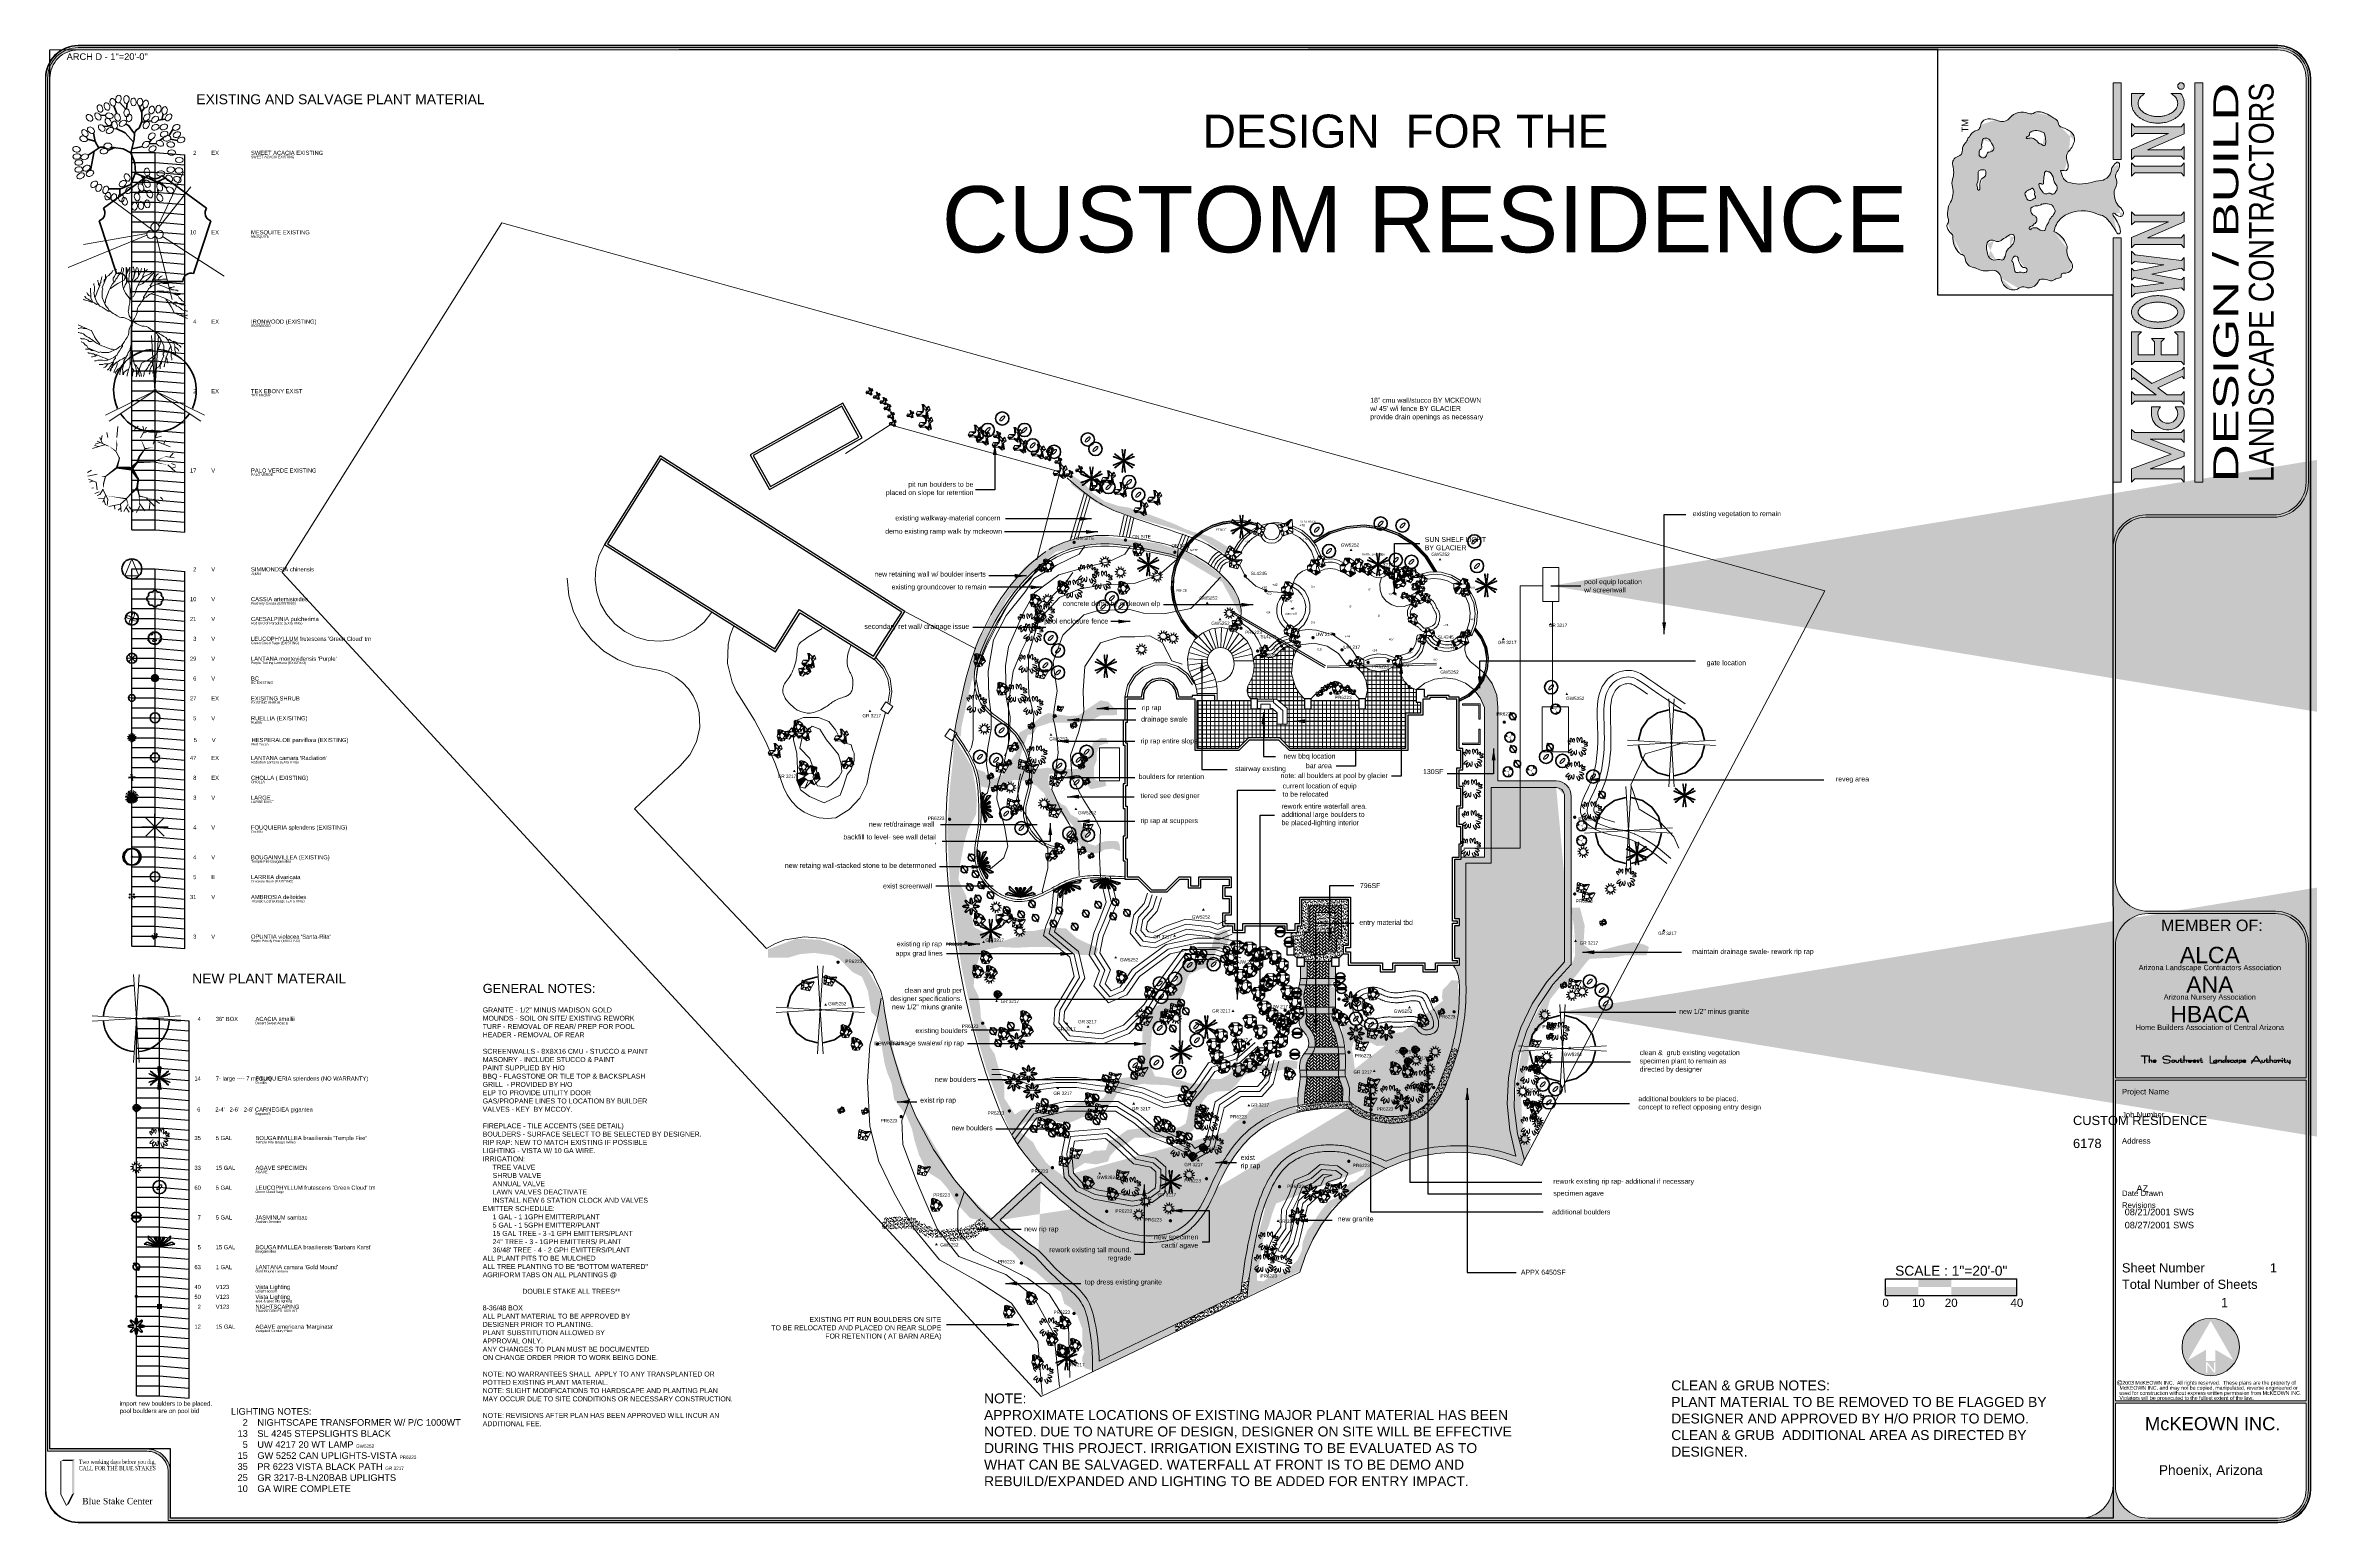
# Paper-space layout 'Comm Design (24x36)' of a CAD drawing. Header units: inches. Extents: x 0.7 to 35.2, y 0.3 to 22.8.
# The model-space entities are those that its viewports show. They can reach past a viewport. Long polylines and large blocks are cut down to what shows.
import ezdxf
from ezdxf.enums import TextEntityAlignment as Align

# ---------------------------------------------------------------- set-up
doc = ezdxf.new("R2010")
doc.units = ezdxf.units.IN
doc.header["$LTSCALE"] = 100
doc.header["$MEASUREMENT"] = 0
doc.linetypes.add('DASHED', pattern=[0.75, 0.5, -0.25])
doc.linetypes.add('PHANTOM', pattern=[2.5, 1.25, -0.25, 0.25, -0.25, 0.25, -0.25])
doc.layers.get('0').update_dxf_attribs({"lineweight": 30})
doc.layers.add('20(24x36)', color=130, linetype='Continuous', plot=False)
doc.layers.add('_LegendGrid', color=130, linetype='Continuous', plot=False)
for name, color, linetype, lineweight in [('_TitleBlock', 7, 'Continuous', 0), ('_ViewPorts', 7, 'Continuous', 0), ('_ViewPortsLocked', 7, 'Continuous', 0), ('Boulders', 32, 'Continuous', 9), ('Buildings', 44, 'Continuous', 30), ('Contours', 52, 'DASHED', 9), ('DrawingEntities', 7, 'Continuous', 0), ('General Notes', 7, 'Continuous', 5), ('Hardscape', 7, 'Continuous', 5), ('Lights', 50, 'Continuous', 0), ('Mounds', 35, 'Continuous', 30), ('PlantMaterials', 3, 'Continuous', 0), ('PM-Medium', 90, 'Continuous', 20), ('PM-Micro', 103, 'Continuous', 0), ('PM-Thick', 83, 'Continuous', 50), ('PM-Thin', 82, 'Continuous', 9), ('Pool', 142, 'Continuous', 15), ('PropertyLines', 212, 'PHANTOM', 0), ('RiverRuns', 141, 'Continuous', 9), ('Title', 7, 'Continuous', 0), ('Walks', 253, 'Continuous', 9), ('Walls', 253, 'Continuous', 15)]:
    doc.layers.add(name, color=color, linetype=linetype, lineweight=lineweight)
for name, color, linetype in [('Boulder', 7, 'Continuous'), ('EXIST RIVER RUN', 7, 'Continuous'), ('LIGHTING NOTES', 2, 'Continuous'), ('NOTES', 7, 'Continuous'), ('TitleBlock', 7, 'Continuous')]:
    doc.layers.add(name, color=color, linetype=linetype)
doc.layers.add('PlantMaterialsCounted', color=3, linetype='Continuous', lineweight=0, plot=False)
doc.layers.get('_ViewPorts').off()
doc.layers.get('_ViewPortsLocked').freeze()
doc.styles.add('Arial', font='ARIAL.TTF')
doc.styles.get("Standard").update_dxf_attribs({"font": 'romans.shx'})
doc.styles.add('Time New Roman', font='TIMES.TTF')
doc.dimstyles.new('Details', dxfattribs={"dimtxt": 18, "dimasz": 0.18, "dimexe": 0.18, "dimexo": 0.0625, "dimgap": 12, "dimtad": 0, "dimtih": 1, "dimtoh": 1, "dimdec": 4, "dimzin": 0, "dimdsep": 46, "dimtxsty": 'Arial', "dimcen": 0.09, "dimaunit": 1, "dimazin": 0, "dimtfac": 1, "dimtdec": 4, "dimtofl": 0, "dimtmove": 0, "dimatfit": 3, "dimfxl": 1, "dimtolj": 1, "dimtzin": 0, "dimarcsym": 0})
doc.dimstyles.new('McCAD', dxfattribs={"dimtxt": 18, "dimasz": 36, "dimexe": 0.18, "dimexo": 0.0625, "dimgap": 12, "dimtad": 0, "dimtih": 1, "dimtoh": 1, "dimdec": 4, "dimzin": 0, "dimdsep": 46, "dimtxsty": 'Arial', "dimcen": 0.09, "dimaunit": 1, "dimazin": 0, "dimtfac": 1, "dimtdec": 4, "dimtofl": 0, "dimtmove": 0, "dimatfit": 3, "dimfxl": 1, "dimtolj": 1, "dimtzin": 0, "dimarcsym": 0})

# ---------------------------------------------------------------- blocks, each defined once
blk = doc.blocks.new('Title')
at = {"layer": 'Title'}
h = blk.add_hatch(color=256, dxfattribs=at)
edge = h.paths.add_edge_path(flags=0)
edge.add_arc((33.93, 15.847), 0.535, -90, 0, ccw=False)
edge.add_line((33.93, 15.312), (31.99, 15.312))
edge.add_arc((31.99, 14.847), 0.465, 90, 180)
edge.add_line((31.525, 14.847), (31.525, 9.812))
edge.add_arc((32.025, 9.812), 0.5, 180, 270)
edge.add_line((32.025, 9.312), (33.965, 9.312))
edge.add_arc((33.965, 8.812), 0.5, 0, 90, ccw=False)
edge.add_line((34.465, 8.812), (34.465, 0.5))
edge.add_arc((34, 0.5), 0.465, 270, 360, ccw=False)
edge.add_line((34, 0.035), (1.872, 0.035))
edge.add_line((1.872, 0.035), (1.872, 0.763))
edge.add_arc((1.547, 0.763), 0.325, 0, 90)
edge.add_line((1.547, 1.088), (0.035, 1.088))
edge.add_line((0.035, 1.088), (0.035, 22))
edge.add_arc((0.5, 22), 0.465, 90, 180, ccw=False)
edge.add_line((0.5, 22.465), (34, 22.465))
edge.add_arc((34, 22), 0.465, 0, 90, ccw=False)
edge.add_line((34.465, 22), (34.465, 15.847))
edge = h.paths.add_edge_path(flags=0)
edge.add_line((34.43, 22), (34.43, 15.847))
edge.add_arc((33.93, 15.847), 0.5, -90, 0, ccw=False)
edge.add_line((33.93, 15.347), (31.99, 15.347))
edge.add_arc((31.99, 14.847), 0.5, 90, 180)
edge.add_line((31.49, 14.847), (31.49, 0.57))
edge.add_arc((30.99, 0.57), 0.5, -90, 0, ccw=False)
edge.add_line((30.99, 0.07), (1.907, 0.07))
edge.add_line((1.907, 0.07), (1.907, 0.763))
edge.add_arc((1.547, 0.763), 0.36, 0, 90)
edge.add_line((1.547, 1.123), (0.07, 1.123))
edge.add_line((0.07, 1.123), (0.07, 22))
edge.add_arc((0.5, 22), 0.43, 90, 180, ccw=False)
edge.add_line((0.5, 22.43), (34, 22.43))
edge.add_arc((34, 22), 0.43, 0, 90, ccw=False)
edge = h.paths.add_edge_path(flags=0)
edge.add_arc((33.965, 8.812), 0.465, 0, 90, ccw=False)
edge.add_line((34.43, 8.812), (34.43, 6.777))
edge.add_line((34.43, 6.777), (31.525, 6.777))
edge.add_line((31.525, 6.777), (31.525, 8.777))
edge.add_arc((32.025, 8.777), 0.5, 90, 180, ccw=False)
edge.add_line((32.025, 9.277), (33.965, 9.277))
edge = h.paths.add_edge_path()
edge.add_arc((0.5, 0.5), 0.5, 180, 270)
edge.add_line((0.5, 0), (34, 0))
edge.add_arc((34, 0.5), 0.5, 270, 360)
edge.add_line((34.5, 0.5), (34.5, 22))
edge.add_arc((34, 22), 0.5, 0, 90)
edge.add_line((34, 22.5), (0.5, 22.5))
edge.add_arc((0.5, 22), 0.5, 90, 180)
edge.add_line((0, 22), (0, 0.5))
edge = h.paths.add_edge_path(flags=16)
edge.add_arc((0.5, 0.5), 0.49, 180, 270)
edge.add_line((0.5, 0.01), (34, 0.01))
edge.add_arc((34, 0.5), 0.49, 270, 360)
edge.add_line((34.49, 0.5), (34.49, 22))
edge.add_arc((34, 22), 0.49, 0, 90)
edge.add_line((34, 22.49), (0.5, 22.49))
edge.add_arc((0.5, 22), 0.49, 90, 180)
edge.add_line((0.01, 22), (0.01, 0.5))
edge = h.paths.add_edge_path(flags=0)
edge.add_arc((32.025, 0.57), 0.5, 180, 270, ccw=False)
edge.add_line((31.525, 0.57), (31.525, 1.82))
edge.add_line((31.525, 1.82), (34.43, 1.82))
edge.add_line((34.43, 1.82), (34.43, 0.5))
edge.add_arc((34, 0.5), 0.43, 270, 360, ccw=False)
edge.add_line((34, 0.07), (32.025, 0.07))
h.paths.add_polyline_path([(31.525, 6.742), (31.525, 1.855), (34.43, 1.855), (34.43, 6.742)], flags=0)
h = blk.add_hatch(color=84, dxfattribs=at)
edge = h.paths.add_edge_path(flags=16)
edge.add_arc((29.327, 20.31), 0.101, 0, 25.3096, ccw=False)
edge.add_arc((29.444, 20.31), 0.0153, 180, 362.1177)
edge.add_arc((29.878, 20.326), 0.419, 163.1479, 182.1177, ccw=False)
edge.add_arc((29.519, 20.434), 0.0442, 109.0647, 163.1479, ccw=False)
edge.add_arc((29.48, 20.548), 0.0756, 289.0647, 373.2666)
edge.add_arc((29.126, 20.464), 0.439, 13.2666, 16.4162)
edge.add_arc((29.526, 20.582), 0.0219, 16.4162, 82.2886)
edge.add_arc((29.493, 20.334), 0.272, 82.2886, 91.2015)
edge.add_arc((29.488, 20.552), 0.054, 91.2015, 187.984)
edge.add_arc((29.103, 20.498), 0.335, -20.209, 7.984, ccw=False)
edge.add_arc((29.454, 20.369), 0.0387, 159.791, 205.3096)
edge = h.paths.add_edge_path(flags=16)
edge.add_arc((30.429, 20.448), 0.155, 5.9709, 52.6979)
edge.add_arc((30.568, 20.883), 0.315, 253.6152, 261.6691, ccw=False)
edge.add_arc((30.472, 20.556), 0.026, 73.6152, 187.2519)
edge.add_arc((30.375, 20.543), 0.0718, -14.4849, 7.2519, ccw=False)
edge.add_arc((30.832, 20.425), 0.4, 165.5151, 182.9395)
edge.add_arc((30.412, 20.404), 0.0207, -139.9874, 2.9395, ccw=False)
edge.add_arc((30.381, 20.378), 0.0198, 40.0126, 142.0669)
edge.add_arc((30.215, 20.507), 0.19, 319.9368, 322.0669, ccw=False)
edge.add_arc((30.499, 20.386), 0.139, 180.669, 228.4404)
edge.add_arc((30.381, 20.252), 0.0402, 23.043, 48.4404, ccw=False)
edge.add_arc((30.466, 20.288), 0.0528, 203.043, 301.8198)
edge.add_arc((30.516, 20.208), 0.0419, 54.2905, 121.8198, ccw=False)
edge.add_arc((30.567, 20.279), 0.0453, 234.2905, 320.4387)
edge.add_arc((30.413, 20.406), 0.245, 320.4387, 333.3497)
edge.add_arc((30.566, 20.329), 0.0744, 333.3497, 402.1894)
edge.add_arc((30.731, 20.479), 0.149, 185.9709, 222.1894, ccw=False)
edge = h.paths.add_edge_path(flags=16)
edge.add_arc((30.19, 20.235), 0.0422, 136.9126, 207.1316)
edge.add_arc((30.022, 20.149), 0.147, 14.1834, 27.1316, ccw=False)
edge.add_arc((30.207, 20.195), 0.0432, 194.1834, 227.8464)
edge.add_arc((30.054, 20.027), 0.184, 38.2537, 47.8464, ccw=False)
edge.add_arc((30.221, 20.21), 0.0726, 251.7268, 314.0603)
edge.add_arc((30.284, 20.145), 0.0168, 83.8295, 134.0603, ccw=False)
edge.add_arc((30.288, 20.183), 0.0211, 263.8295, 352.4763)
edge.add_arc((30.264, 20.186), 0.0445, 352.4763, 394.3999)
edge.add_arc((30.335, 20.235), 0.0412, 166.8802, 214.3999, ccw=False)
edge.add_arc((30.232, 20.259), 0.0644, 346.8802, 401.349)
edge.add_arc((30.29, 20.31), 0.0129, 206.6297, 221.349, ccw=False)
edge.add_arc((30.229, 20.279), 0.0556, 26.6297, 52.1089)
edge.add_arc((30.215, 20.507), 0.19, 282.2635, 284.6656, ccw=False)
edge.add_arc((30.266, 20.272), 0.0498, 102.2635, 134.8352)
edge.add_arc((30.222, 20.317), 0.0132, 286.5646, 314.8352, ccw=False)
edge.add_arc((30.267, 20.163), 0.148, 106.5646, 136.9126)
edge = h.paths.add_edge_path(flags=16)
edge.add_arc((30.417, 21.144), 0.0319, 17.101, 63.6029, ccw=False)
edge.add_arc((30.089, 21.043), 0.375, -7.5596, 17.101, ccw=False)
edge.add_arc((30.435, 20.998), 0.0259, 225.9183, 352.4404, ccw=False)
edge.add_arc((30.35, 20.909), 0.0968, 45.9183, 73.9528)
edge.add_arc((30.394, 21.062), 0.062, 215.7804, 253.9528, ccw=False)
edge.add_arc((30.206, 20.927), 0.169, 35.7804, 65.3317)
edge.add_arc((30.237, 20.995), 0.0942, 65.3317, 108.28)
edge.add_arc((30.186, 21.151), 0.0706, 264.3004, 288.28, ccw=False)
edge.add_arc((30.18, 21.094), 0.0128, 97.2228, 264.3004, ccw=False)
edge.add_arc((30.173, 21.153), 0.0465, 277.2228, 362.1885)
edge.add_arc((30.249, 21.156), 0.0302, 109.6628, 182.1885, ccw=False)
edge.add_arc((30.376, 20.8), 0.408, 98.239, 109.6628, ccw=False)
edge.add_arc((30.324, 21.162), 0.0425, 82.6318, 98.239, ccw=False)
edge.add_arc((30.288, 20.885), 0.321, 63.6029, 82.6318, ccw=False)
edge = h.paths.add_edge_path()
edge.add_arc((32.01, 21.616), 0.138, 180.1596, 195.877)
edge.add_arc((32.021, 21.619), 0.15, 195.877, 210.3866)
edge.add_arc((32.056, 21.64), 0.19, 210.3866, 221.7123)
edge.add_arc((32.077, 21.659), 0.219, 221.7123, 231.3283)
edge.add_arc((32.117, 21.708), 0.282, 231.3283, 238.4668)
edge.add_arc((32.125, 21.721), 0.297, 238.4668, 244.8839)
edge.add_arc((32.157, 21.79), 0.374, 244.8839, 249.6878)
edge.add_arc((32.151, 21.775), 0.357, 249.6878, 254.4299)
edge.add_arc((32.175, 21.859), 0.444, 254.4299, 258.0428)
edge.add_arc((32.164, 21.809), 0.393, 258.0428, 261.9507)
edge.add_arc((32.178, 21.902), 0.488, 261.9507, 264.9998)
edge.add_arc((32.171, 21.824), 0.409, 264.9998, 268.5588)
edge.add_arc((32.173, 21.917), 0.502, 268.5588, 271.4412)
edge.add_arc((32.175, 21.824), 0.409, 271.4412, 275.0002)
edge.add_arc((32.169, 21.902), 0.488, 275.0002, 278.0493)
edge.add_arc((32.182, 21.809), 0.393, 278.0493, 281.9572)
edge.add_arc((32.171, 21.859), 0.444, 281.9572, 285.5701)
edge.add_arc((32.195, 21.775), 0.357, 285.5701, 290.3122)
edge.add_arc((32.189, 21.79), 0.374, 290.3122, 295.1161)
edge.add_arc((32.221, 21.721), 0.297, 295.1161, 301.5332)
edge.add_arc((32.229, 21.708), 0.282, 301.5332, 308.6717)
edge.add_arc((32.269, 21.659), 0.219, 308.6717, 318.2877)
edge.add_arc((32.29, 21.64), 0.19, 318.2877, 329.6134)
edge.add_arc((32.325, 21.619), 0.15, 329.6134, 344.123)
edge.add_arc((32.336, 21.616), 0.138, 344.123, 359.8404)
edge.add_arc((32.342, 21.616), 0.133, 359.8404, 376.1963)
edge.add_arc((32.319, 21.609), 0.157, 16.1963, 30.0674)
edge.add_arc((32.298, 21.598), 0.18, 30.0674, 42.0315)
edge.add_arc((32.258, 21.561), 0.234, 42.0315, 51.009)
edge.add_arc((32.242, 21.542), 0.259, 51.009, 58.786)
edge.add_arc((32.206, 21.481), 0.33, 58.786, 59.6848)
edge.add_line((32.372, 21.766), (32.521, 21.766))
edge.add_arc((32.265, 21.569), 0.323, 35.51, 37.7162, ccw=False)
edge.add_arc((32.32, 21.608), 0.256, 24.373, 35.51, ccw=False)
edge.add_arc((32.323, 21.609), 0.253, 12.9898, 24.373, ccw=False)
edge.add_arc((32.357, 21.617), 0.218, -0.2646, 12.9898, ccw=False)
edge.add_arc((32.338, 21.617), 0.237, 347.5393, 359.7354, ccw=False)
edge.add_arc((32.343, 21.616), 0.232, 335.0978, 347.5393, ccw=False)
edge.add_arc((32.296, 21.637), 0.283, 325.0191, 335.0978, ccw=False)
edge.add_arc((32.292, 21.64), 0.288, 315.3034, 325.0191, ccw=False)
edge.add_arc((32.234, 21.698), 0.37, 307.9441, 315.3034, ccw=False)
edge.add_arc((32.242, 21.688), 0.358, 300.6073, 307.9441, ccw=False)
edge.add_arc((32.187, 21.781), 0.465, 295.1835, 300.6073, ccw=False)
edge.add_arc((32.208, 21.736), 0.416, 289.3558, 295.1835, ccw=False)
edge.add_arc((32.165, 21.859), 0.546, 285.0734, 289.3558, ccw=False)
edge.add_arc((32.189, 21.77), 0.454, 280.082, 285.0734, ccw=False)
edge.add_arc((32.163, 21.912), 0.598, 276.383, 280.082, ccw=False)
edge.add_arc((32.177, 21.786), 0.472, 271.7603, 276.383, ccw=False)
edge.add_arc((32.173, 21.931), 0.616, 268.2397, 271.7603, ccw=False)
edge.add_arc((32.169, 21.786), 0.472, 263.617, 268.2397, ccw=False)
edge.add_arc((32.183, 21.912), 0.598, 259.918, 263.617, ccw=False)
edge.add_arc((32.157, 21.77), 0.454, 254.9266, 259.918, ccw=False)
edge.add_arc((32.181, 21.859), 0.546, 250.6442, 254.9266, ccw=False)
edge.add_arc((32.138, 21.736), 0.416, 244.8165, 250.6442, ccw=False)
edge.add_arc((32.159, 21.781), 0.465, 239.3927, 244.8165, ccw=False)
edge.add_arc((32.105, 21.688), 0.358, 232.0559, 239.3927, ccw=False)
edge.add_arc((32.112, 21.698), 0.37, 224.6966, 232.0559, ccw=False)
edge.add_arc((32.054, 21.64), 0.288, 214.9809, 224.6966, ccw=False)
edge.add_arc((32.05, 21.637), 0.283, 204.9022, 214.9809, ccw=False)
edge.add_arc((32.003, 21.616), 0.232, 192.4607, 204.9022, ccw=False)
edge.add_arc((32.008, 21.617), 0.237, 179.7354, 192.4607, ccw=False)
edge.add_line((31.771, 21.618), (31.771, 21.766))
edge.add_line((31.771, 21.766), (31.974, 21.766))
edge.add_arc((32.14, 21.481), 0.33, 120.3152, 121.214)
edge.add_arc((32.104, 21.542), 0.259, 121.214, 128.991)
edge.add_arc((32.088, 21.561), 0.234, 128.991, 137.9685)
edge.add_arc((32.048, 21.598), 0.18, 137.9685, 149.9326)
edge.add_arc((32.027, 21.609), 0.157, 149.9326, 163.8037)
edge.add_arc((32.004, 21.616), 0.133, 163.8037, 180.1596)
edge = h.paths.add_edge_path()
edge.add_arc((32.525, 21.88), 0.0502, 0, 360)
h.paths.add_polyline_path([(31.771, 20.708), (31.821, 20.658), (32.525, 20.658), (32.575, 20.708), (32.575, 20.507), (32.525, 20.558), (31.821, 20.558), (31.771, 20.507)])
h.paths.add_polyline_path([(31.49, 20.759), (31.611, 20.759), (31.611, 21.93), (31.49, 21.93)])
h.paths.add_polyline_path([(31.821, 21.257), (31.771, 21.307), (31.771, 21.106), (31.821, 21.156), (32.332, 21.156), (31.771, 20.914), (31.771, 20.759), (31.821, 20.81), (32.525, 20.81), (32.575, 20.759), (32.575, 20.96), (32.525, 20.91), (32.015, 20.91), (32.575, 21.152), (32.575, 21.307), (32.525, 21.257)])
edge = h.paths.add_edge_path(flags=16)
edge.add_arc((30.349, 19.866), 0.17, 321.4406, 341.7993, ccw=False)
edge.add_arc((30.542, 19.712), 0.0771, 141.4406, 173.5164)
edge.add_arc((30.339, 19.735), 0.127, 337.8682, 353.5164, ccw=False)
edge.add_arc((30.482, 19.597), 0.0932, 105.7836, 114.2854)
edge.add_arc((30.414, 19.749), 0.0736, 223.78, 294.2854, ccw=False)
edge.add_arc((30.311, 19.651), 0.0691, 43.78, 86.1029)
edge.add_arc((30.298, 19.459), 0.261, 86.1029, 99.0569)
edge.add_arc((30.259, 19.699), 0.0182, 99.0569, 169.219)
edge.add_arc((30.227, 19.705), 0.015, 190.0247, 349.219, ccw=False)
edge.add_arc((30.247, 19.709), 0.036, 94.676, 190.0247, ccw=False)
edge.add_arc((30.241, 19.784), 0.0396, 274.676, 331.5745)
edge.add_arc((30.306, 19.749), 0.0337, 116.0276, 151.5745, ccw=False)
edge.add_arc((30.259, 19.845), 0.0723, 296.0276, 399.0111)
edge.add_arc((30.285, 19.865), 0.0398, 39.0111, 71.0138)
edge.add_arc((30.327, 19.989), 0.0916, 172.2599, 251.0138, ccw=False)
edge.add_arc((30.054, 20.027), 0.184, 352.2599, 357.3337)
edge.add_arc((30.323, 19.943), 0.113, 86.4782, 138.613, ccw=False)
edge.add_arc((30.336, 20.158), 0.102, 266.4782, 303.3466)
edge.add_arc((30.445, 19.992), 0.0962, 96.0255, 123.3466, ccw=False)
edge.add_arc((30.461, 19.837), 0.253, 70.7237, 96.0255, ccw=False)
edge.add_arc((30.53, 20.032), 0.0456, 38.7471, 70.7237, ccw=False)
edge.add_arc((30.375, 19.908), 0.244, 18.1374, 38.7471, ccw=False)
edge.add_arc((30.583, 19.976), 0.0248, -21.5452, 18.1374, ccw=False)
edge.add_arc((30.376, 20.058), 0.247, 316.1376, 338.4548, ccw=False)
edge.add_arc((30.694, 19.753), 0.193, 136.1376, 161.7993)
edge = h.paths.add_edge_path(flags=16)
edge.add_arc((30.487, 19.209), 0.514, 184.6974, 196.8777)
edge.add_arc((30.02, 19.068), 0.0269, 196.8777, 267.5368)
edge.add_arc((30.026, 19.194), 0.153, 267.5368, 282.0526)
edge.add_arc((30.078, 18.949), 0.0967, 64.7975, 102.0526, ccw=False)
edge.add_arc((30.126, 19.053), 0.0172, 244.7975, 302.9958)
edge.add_arc((30.146, 19.022), 0.0194, 89.8495, 122.9958, ccw=False)
edge.add_arc((30.147, 19.077), 0.0363, 269.8495, 454.172)
edge.add_arc((30.14, 19.167), 0.0532, 225.1924, 274.172, ccw=False)
edge.add_arc((30.236, 19.264), 0.19, 183.8467, 225.1924, ccw=False)
edge.add_arc((30.005, 19.248), 0.0424, 3.8467, 148.4513)
edge.add_arc((30.094, 19.193), 0.147, 148.4513, 168.0098)
edge.add_arc((29.966, 19.22), 0.0163, 168.0098, 225.5685)
edge.add_arc((29.908, 19.162), 0.066, 4.6974, 45.5685, ccw=False)
h.paths.add_polyline_path([(32.575, 19.81), (32.575, 19.965), (32.525, 19.915), (31.821, 19.915), (31.771, 19.965), (31.771, 19.764), (31.821, 19.814), (32.332, 19.814), (31.771, 19.573), (31.771, 19.418), (31.821, 19.468), (32.525, 19.468), (32.575, 19.418), (32.575, 19.618), (32.525, 19.568), (32.015, 19.568)])
edge = h.paths.add_edge_path(flags=16)
edge.add_arc((32.144, 18.44), 0.147, 89.8316, 97.5366)
edge.add_arc((32.083, 18.902), 0.319, 273.8061, 277.5366, ccw=False)
edge.add_arc((32.115, 18.426), 0.158, 93.8061, 101.9006)
edge.add_arc((31.99, 19.018), 0.447, 278.7695, 281.9006, ccw=False)
edge.add_arc((32.084, 18.405), 0.173, 98.7695, 107.7708)
edge.add_arc((31.725, 19.526), 1.004, 286.0284, 287.7708, ccw=False)
edge.add_arc((32.051, 18.392), 0.176, 106.0284, 117.2234)
edge.add_arc((32.5, 17.518), 1.158, 117.2234, 119.1025)
edge.add_arc((32.001, 18.414), 0.133, 119.1025, 136.5572)
edge.add_arc((32.035, 18.382), 0.18, 136.5572, 149.3407)
edge.add_arc((31.938, 18.44), 0.0662, 149.3407, 182.7216)
edge.add_arc((31.95, 18.437), 0.0788, 180, 207.9377)
edge.add_arc((31.969, 18.441), 0.0975, 205.216, 228.886)
edge.add_arc((32.136, 18.633), 0.352, 228.886, 235.4543)
edge.add_arc((32.034, 18.484), 0.171, 235.4543, 248.2199)
edge.add_arc((34.337, 24.248), 6.378, 248.2199, 248.5284)
edge.add_arc((32.072, 18.491), 0.191, 248.5284, 257.6725)
edge.add_arc((31.855, 17.497), 0.826, 75.7872, 77.6725, ccw=False)
edge.add_arc((32.102, 18.473), 0.181, 255.7872, 263.5426)
edge.add_arc((32.03, 17.838), 0.458, 80.7506, 83.5426, ccw=False)
edge.add_arc((32.131, 18.455), 0.167, 260.7506, 267.9066)
edge.add_arc((32.112, 17.933), 0.356, 84.7251, 87.9066, ccw=False)
edge.add_arc((32.159, 18.445), 0.159, 264.7251, 271.6462)
edge.add_arc((32.173, 17.957), 0.33, 88.3538, 91.6462, ccw=False)
edge.add_arc((32.187, 18.445), 0.159, 268.3538, 275.2749)
edge.add_arc((32.234, 17.933), 0.356, 92.0934, 95.2749, ccw=False)
edge.add_arc((32.215, 18.455), 0.167, 272.0934, 279.2494)
edge.add_arc((32.316, 17.838), 0.458, 96.4574, 99.2494, ccw=False)
edge.add_arc((32.244, 18.473), 0.181, 276.4574, 284.2128)
edge.add_arc((32.491, 17.497), 0.826, 102.3275, 104.2128, ccw=False)
edge.add_arc((32.274, 18.491), 0.191, 282.3275, 291.4716)
edge.add_arc((30.009, 24.248), 6.378, 291.4716, 291.7801)
edge.add_arc((32.312, 18.484), 0.171, 291.7801, 304.5457)
edge.add_arc((32.21, 18.633), 0.352, 304.5457, 311.114)
edge.add_arc((32.377, 18.441), 0.0975, 311.114, 334.784)
edge.add_arc((32.377, 18.441), 0.0975, 334.784, 357.2784)
edge.add_arc((32.408, 18.44), 0.0662, 357.2784, 390.6593)
edge.add_arc((32.311, 18.382), 0.18, 30.6593, 43.4428)
edge.add_arc((32.345, 18.414), 0.133, 43.4428, 60.8975)
edge.add_arc((31.846, 17.518), 1.158, 60.8975, 62.7766)
edge.add_arc((32.295, 18.392), 0.176, 62.7766, 73.9716)
edge.add_arc((32.621, 19.526), 1.004, 252.2292, 253.9716, ccw=False)
edge.add_arc((32.262, 18.405), 0.173, 72.2292, 81.2305)
edge.add_arc((32.356, 19.018), 0.447, 258.0994, 261.2305, ccw=False)
edge.add_arc((32.232, 18.426), 0.158, 78.0994, 86.1939)
edge.add_arc((32.263, 18.902), 0.319, 262.4634, 266.1939, ccw=False)
edge.add_arc((32.202, 18.44), 0.147, 82.4634, 90.1684)
edge.add_arc((32.201, 18.864), 0.277, 266.2029, 270.1684, ccw=False)
edge.add_arc((32.173, 18.445), 0.143, 86.2029, 93.7971)
edge.add_arc((32.145, 18.864), 0.277, 269.8316, 273.7971, ccw=False)
edge = h.paths.add_edge_path()
edge.add_arc((32.195, 18.266), 0.421, 82.0448, 86.472)
edge.add_arc((32.14, 17.379), 1.31, 86.472, 87.8641)
edge.add_arc((32.173, 18.265), 0.424, 87.8641, 92.1359)
edge.add_arc((32.206, 17.379), 1.31, 92.1359, 93.528)
edge.add_arc((32.151, 18.266), 0.421, 93.528, 97.9552)
edge.add_arc((32.249, 17.567), 1.127, 97.9552, 99.6736)
edge.add_arc((32.129, 18.273), 0.411, 99.6736, 104.6325)
edge.add_arc((32.243, 17.836), 0.862, 104.6325, 107.1477)
edge.add_arc((32.101, 18.297), 0.38, 107.1477, 113.2653)
edge.add_arc((32.186, 18.098), 0.597, 113.2653, 117.4534)
edge.add_arc((32.055, 18.349), 0.313, 117.4534, 125.9909)
edge.add_arc((32.087, 18.306), 0.367, 125.9909, 133.6726)
edge.add_arc((31.983, 18.415), 0.216, 133.6726, 147.1214)
edge.add_arc((31.977, 18.419), 0.209, 147.1214, 161.0842)
edge.add_arc((31.919, 18.439), 0.148, 161.0842, 180.726)
edge.add_arc((31.944, 18.439), 0.173, 180.726, 197.4638)
edge.add_arc((31.944, 18.439), 0.173, 197.4638, 214.3306)
edge.add_arc((32.029, 18.497), 0.275, 214.3306, 224.8754)
edge.add_arc((32.022, 18.49), 0.266, 224.8754, 235.4611)
edge.add_arc((32.14, 18.662), 0.474, 235.4611, 241.0946)
edge.add_arc((32.081, 18.555), 0.353, 241.0946, 248.1867)
edge.add_arc((32.219, 18.9), 0.724, 248.1867, 251.4003)
edge.add_arc((32.116, 18.593), 0.4, 251.4003, 256.8194)
edge.add_arc((32.251, 19.169), 0.992, 256.8194, 258.8744)
edge.add_arc((32.141, 18.607), 0.419, 258.8744, 263.4968)
edge.add_arc((32.232, 19.408), 1.225, 263.4968, 265.02)
edge.add_arc((32.162, 18.61), 0.424, 265.02, 269.316)
edge.add_arc((32.173, 19.508), 1.322, 269.316, 270.684)
edge.add_arc((32.184, 18.61), 0.424, 270.684, 274.98)
edge.add_arc((32.114, 19.408), 1.225, 274.98, 276.5032)
edge.add_arc((32.206, 18.607), 0.419, 276.5032, 281.1256)
edge.add_arc((32.095, 19.169), 0.992, 281.1256, 283.1806)
edge.add_arc((32.23, 18.593), 0.4, 283.1806, 288.5997)
edge.add_arc((32.127, 18.9), 0.724, 288.5997, 291.8133)
edge.add_arc((32.265, 18.555), 0.353, 291.8133, 298.9054)
edge.add_arc((32.206, 18.662), 0.474, 298.9054, 304.5389)
edge.add_arc((32.324, 18.49), 0.266, 304.5389, 315.1246)
edge.add_arc((32.317, 18.497), 0.275, 315.1246, 325.6694)
edge.add_arc((32.402, 18.439), 0.173, 325.6694, 342.5362)
edge.add_arc((32.402, 18.439), 0.173, 342.5362, 359.274)
edge.add_arc((32.427, 18.439), 0.148, 359.274, 378.9158)
edge.add_arc((32.369, 18.419), 0.209, 18.9158, 32.8786)
edge.add_arc((32.363, 18.415), 0.216, 32.8786, 46.3274)
edge.add_arc((32.259, 18.306), 0.367, 46.3274, 54.0091)
edge.add_arc((32.291, 18.349), 0.313, 54.0091, 62.5466)
edge.add_arc((32.16, 18.098), 0.597, 62.5466, 66.7347)
edge.add_arc((32.245, 18.297), 0.38, 66.7347, 72.8523)
edge.add_arc((32.103, 17.836), 0.862, 72.8523, 75.3675)
edge.add_arc((32.217, 18.273), 0.411, 75.3675, 80.3264)
edge.add_arc((32.097, 17.567), 1.127, 80.3264, 82.0448)
h.paths.add_polyline_path([(31.816, 19.21), (31.771, 19.166), (31.771, 19.367), (31.829, 19.31), (32.53, 19.222), (32.575, 19.267), (32.575, 19.064), (32.533, 19.106), (32.079, 19.016), (32.533, 18.926), (32.575, 18.968), (32.575, 18.765), (32.53, 18.809), (31.829, 18.722), (31.771, 18.664), (31.771, 18.866), (31.816, 18.821), (32.262, 18.877), (31.813, 18.966), (31.771, 18.924), (31.771, 19.107), (31.813, 19.066), (32.262, 19.155)])
edge = h.paths.add_edge_path()
edge.add_arc((29.852, 21.758), 0.422, 248.1474, 260.5327)
edge.add_arc((29.805, 21.478), 0.138, 260.5327, 321.0952)
edge.add_arc((30.106, 21.235), 0.249, 67.0837, 141.0952, ccw=False)
edge.add_arc((30.24, 21.551), 0.0945, 247.0837, 307.0065)
edge.add_arc((30.329, 21.433), 0.0529, 93.7191, 127.0065, ccw=False)
edge.add_arc((30.347, 21.156), 0.331, 53.515, 93.7191, ccw=False)
edge.add_arc((30.835, 21.816), 0.491, 233.515, 242.2127)
edge.add_arc((30.559, 21.293), 0.101, 4.6333, 62.2127, ccw=False)
edge.add_arc((30.707, 21.304), 0.0465, 184.6333, 250.6431)
edge.add_arc((30.454, 20.586), 0.715, 57.0101, 70.6431, ccw=False)
edge.add_arc((30.771, 21.074), 0.133, -11.6272, 57.0101, ccw=False)
edge.add_arc((30.594, 21.111), 0.314, 316.2148, 348.3728, ccw=False)
edge.add_arc((30.927, 20.792), 0.147, 136.2148, 203.3259)
edge.add_arc((30.638, 20.667), 0.167, -16.0918, 23.3259, ccw=False)
edge.add_arc((30.758, 20.633), 0.0427, 255.0656, 343.9082, ccw=False)
edge.add_arc((30.719, 20.486), 0.109, 75.0656, 105.8465)
edge.add_arc((31.175, 20.715), 0.502, 194.3099, 208.6805)
edge.add_arc((30.841, 20.533), 0.121, 208.6805, 251.8124)
edge.add_arc((30.989, 20.981), 0.593, 251.8124, 286.2996)
edge.add_arc((31.402, 19.568), 0.879, 96.243, 106.2996, ccw=False)
edge.add_arc((31.287, 20.618), 0.177, 276.243, 357.8003)
edge.add_arc((31.509, 20.609), 0.0446, 147.9082, 177.8003, ccw=False)
edge.add_arc((31.792, 20.431), 0.379, 132.4474, 147.9082, ccw=False)
edge.add_arc((31.557, 20.689), 0.0305, 17.8878, 132.4474, ccw=False)
edge.add_arc((31.5, 20.67), 0.0905, -20.3829, 17.8878, ccw=False)
edge.add_arc((31.207, 20.779), 0.403, 326.6532, 339.6171, ccw=False)
edge.add_arc((31.622, 20.506), 0.0944, 146.6532, 202.848)
edge.add_arc((31.389, 20.408), 0.158, -33.1271, 22.848, ccw=False)
edge.add_arc((31.602, 20.269), 0.0959, 146.8729, 180.6869)
edge.add_arc((31.983, 20.273), 0.477, 180.6869, 196.8354)
edge.add_arc((31.715, 20.192), 0.197, 196.8354, 230.3921)
edge.add_arc((31.469, 19.895), 0.189, 18.6869, 50.3921, ccw=False)
edge.add_arc((31.604, 19.94), 0.0465, -97.0934, 18.6869, ccw=False)
edge.add_arc((31.615, 20.025), 0.132, 220.5321, 262.9066, ccw=False)
edge.add_arc((31.502, 19.929), 0.0165, 40.5321, 188.0541)
edge.add_arc((31.547, 19.935), 0.0619, 188.0541, 220.2268)
edge.add_arc((31.152, 19.601), 0.455, 7.4847, 40.2268, ccw=False)
edge.add_arc((31.574, 19.657), 0.0293, -151.9915, 7.4847, ccw=False)
edge.add_arc((30.598, 19.138), 1.076, 28.0085, 39.5354)
edge.add_arc((31.008, 19.476), 0.545, 39.5354, 47.7077)
edge.add_arc((31.281, 19.776), 0.139, 47.7077, 77.5266)
edge.add_arc((31.373, 20.19), 0.285, 245.5993, 257.5266, ccw=False)
edge.add_arc((31.026, 19.425), 0.555, 65.5993, 118.6184)
edge.add_arc((30.912, 19.635), 0.317, 118.6184, 153.9599)
edge.add_arc((31.065, 19.56), 0.487, 153.9599, 167.6688)
edge.add_arc((30.448, 19.335), 0.358, 20.843, 66.688, ccw=False)
edge.add_arc((30.679, 19.423), 0.111, -6.4109, 20.843, ccw=False)
edge.add_arc((31.066, 19.38), 0.279, 173.5891, 218.1383)
edge.add_arc((30.75, 19.132), 0.122, 0.0158, 38.1383, ccw=False)
edge.add_arc((30.799, 19.132), 0.0733, -14.547, 0.0158, ccw=False)
edge.add_arc((30.764, 19.141), 0.109, 273.2584, 345.453, ccw=False)
edge.add_arc((30.787, 18.735), 0.298, 93.2584, 103.0345)
edge.add_arc((30.726, 19), 0.0256, 103.0345, 197.3672)
edge.add_arc((30.677, 18.985), 0.0256, -82.8724, 17.3672, ccw=False)
edge.add_arc((30.703, 18.777), 0.184, 97.1276, 123.2381)
edge.add_arc((30.549, 19.012), 0.0973, 250.6543, 303.2381, ccw=False)
edge.add_arc((30.385, 18.546), 0.396, 70.6543, 85.277)
edge.add_arc((30.412, 18.872), 0.0697, 85.277, 157.1402)
edge.add_arc((30.209, 18.957), 0.15, 249.7942, 337.1402, ccw=False)
edge.add_arc((30.12, 18.715), 0.108, 69.7942, 128.4418)
edge.add_arc((29.98, 18.892), 0.119, 270.6583, 308.4418, ccw=False)
edge.add_arc((29.979, 18.969), 0.195, 184.6509, 270.6583, ccw=False)
edge.add_arc((29.651, 18.942), 0.133, 4.6509, 103.2193)
edge.add_arc((29.554, 19.357), 0.293, 241.0269, 283.2193, ccw=False)
edge.add_arc((29.355, 18.999), 0.117, 61.0269, 83.3744)
edge.add_arc((29.386, 19.262), 0.149, 182.9695, 263.3744, ccw=False)
edge.add_arc((29.174, 19.251), 0.064, 2.9695, 75.2378)
edge.add_arc((29.212, 19.397), 0.087, 225.3844, 255.2378, ccw=False)
edge.add_arc((29.395, 19.583), 0.348, 177.7806, 225.3844, ccw=False)
edge.add_arc((29.006, 19.598), 0.0415, 357.7806, 412.2356)
edge.add_arc((29.159, 19.795), 0.208, 198.7719, 232.2356, ccw=False)
edge.add_arc((29.019, 19.747), 0.0597, 143.9996, 198.7719, ccw=False)
edge.add_arc((28.911, 19.825), 0.0733, 323.9996, 375.9201)
edge.add_arc((29.314, 19.94), 0.346, 150.417, 195.9201, ccw=False)
edge.add_arc((28.745, 20.263), 0.309, 330.417, 375.2679)
edge.add_arc((29.232, 20.396), 0.196, 162.2181, 195.2679, ccw=False)
edge.add_arc((28.695, 20.569), 0.368, 342.2181, 375.7642)
edge.add_arc((29.155, 20.699), 0.111, 106.2663, 195.7642, ccw=False)
edge.add_arc((29.096, 20.901), 0.101, 286.2663, 365.0216)
edge.add_arc((29.315, 20.921), 0.118, 129.205, 185.0216, ccw=False)
edge.add_arc((29.176, 21.091), 0.101, 309.205, 354.6632)
edge.add_arc((29.296, 21.079), 0.0194, 121.7544, 174.6632, ccw=False)
edge.add_arc((29.246, 21.16), 0.075, 301.7544, 332.4547)
edge.add_arc((29.449, 21.054), 0.154, 99.5754, 152.4547, ccw=False)
edge.add_arc((29.417, 21.242), 0.0374, 279.5754, 327.3436)
edge.add_arc((29.3, 21.318), 0.177, 327.3436, 350.252)
edge.add_arc((29.58, 21.269), 0.107, 107.4215, 170.252, ccw=False)
edge.add_arc((29.613, 21.163), 0.219, 68.1474, 107.4215, ccw=False)
edge = h.paths.add_edge_path(flags=16)
edge.add_arc((29.83, 19.539), 0.0194, 107.7408, 141.5405, ccw=False)
edge.add_arc((29.786, 19.678), 0.126, 287.7408, 310.3251)
edge.add_arc((30.053, 19.364), 0.286, 116.3791, 130.3251, ccw=False)
edge.add_arc((29.945, 19.581), 0.0438, 11.348, 116.3791, ccw=False)
edge.add_arc((29.834, 19.559), 0.157, -56.4944, 11.348, ccw=False)
edge.add_arc((30.004, 19.303), 0.15, 123.5056, 172.6078)
edge.add_arc((29.667, 19.346), 0.189, 329.1724, 352.6078, ccw=False)
edge.add_arc((29.795, 19.27), 0.0398, 253.4795, 329.1724, ccw=False)
edge.add_arc((29.744, 19.098), 0.139, 73.4795, 104.4409)
edge.add_arc((29.685, 19.33), 0.0998, 205.7317, 284.4409, ccw=False)
edge.add_arc((29.878, 19.423), 0.315, 170.8114, 205.7317, ccw=False)
edge.add_arc((29.64, 19.462), 0.0727, 60.2675, 170.8114, ccw=False)
edge.add_arc((29.73, 19.619), 0.109, 240.2675, 321.5405)
edge = h.paths.add_edge_path(flags=16)
edge.add_arc((29.545, 20.99), 0.0956, 18.8082, 96.1664, ccw=False)
edge.add_arc((29.789, 21.074), 0.162, 198.8082, 219.3251)
edge.add_arc((29.621, 20.935), 0.0557, -70.8412, 39.3251, ccw=False)
edge.add_arc((29.588, 21.03), 0.156, 276.1585, 289.1588, ccw=False)
edge.add_arc((29.609, 20.831), 0.0441, 96.1585, 170.5142)
edge.add_arc((29.465, 20.855), 0.102, 336.1593, 350.5142, ccw=False)
edge.add_arc((29.515, 20.833), 0.0479, 229.4904, 336.1593, ccw=False)
edge.add_arc((29.458, 20.768), 0.0387, 49.4904, 70.9751)
edge.add_arc((29.48, 20.83), 0.0273, 194.2606, 250.9751, ccw=False)
edge.add_arc((29.599, 20.86), 0.15, 170.3692, 194.2606, ccw=False)
edge.add_arc((29.492, 20.879), 0.0414, 119.141, 170.3692, ccw=False)
edge.add_arc((29.452, 20.949), 0.0398, 299.141, 369.7793)
edge.add_arc((29.675, 20.988), 0.187, 156.1548, 189.7793, ccw=False)
edge.add_arc((29.539, 21.048), 0.0376, 96.1664, 156.1548, ccw=False)
edge = h.paths.add_edge_path()
edge.add_line((32.436, 16.995), (32.554, 16.995))
edge.add_arc((32.324, 16.895), 0.251, -180, 23.5782, ccw=False)
edge.add_line((32.073, 16.895), (32.073, 16.995))
edge.add_line((32.073, 16.995), (32.211, 16.995))
edge.add_arc((32.324, 16.895), 0.151, 138.1897, 401.8103)
h.paths.add_polyline_path([(32.082, 17.352), (32.541, 17.565), (32.575, 17.6), (32.575, 17.42), (32.541, 17.455), (32.174, 17.284), (32.315, 17.179), (32.525, 17.179), (32.575, 17.23), (32.575, 17.029), (32.525, 17.079), (31.821, 17.079), (31.771, 17.029), (31.771, 17.23), (31.821, 17.179), (32.146, 17.179), (31.8, 17.435), (31.771, 17.406), (31.771, 17.581)])
h.paths.add_polyline_path([(31.771, 15.847), (31.821, 15.897), (32.525, 15.897), (32.575, 15.847), (32.575, 16.098), (32.525, 16.048), (32.057, 16.048), (32.575, 16.242), (32.575, 16.306), (32.057, 16.5), (32.525, 16.5), (32.575, 16.45), (32.575, 16.651), (32.525, 16.601), (31.821, 16.601), (31.771, 16.651), (31.771, 16.5), (32.374, 16.274), (31.771, 16.048)])
h.paths.add_polyline_path([(31.49, 15.847), (31.611, 15.847), (31.611, 19.567), (31.49, 19.567)])
h.paths.add_polyline_path([(32.856, 15.847), (32.736, 15.847), (32.736, 21.93), (32.856, 21.93)])
h.paths.add_polyline_path([(31.872, 18.085), (31.922, 18.136), (31.771, 18.136), (31.771, 17.633), (31.821, 17.684), (32.525, 17.684), (32.575, 17.633), (32.575, 18.136), (32.424, 18.136), (32.474, 18.085), (32.474, 17.784), (32.223, 17.784), (32.223, 17.985), (32.273, 18.035), (32.073, 18.035), (32.123, 17.985), (32.123, 17.784), (31.872, 17.784)])
at = {"layer": 'Title', "lineweight": 0}
h = blk.add_hatch(color=84, dxfattribs=at)
h.paths.add_polyline_path([(32.407, 7.046), (32.413, 7.046), (32.419, 7.044), (32.424, 7.041), (32.428, 7.037), (32.431, 7.033), (32.431, 7.028), (32.431, 7.024), (32.428, 7.019), (32.424, 7.016), (32.419, 7.013), (32.413, 7.011), (32.407, 7.01), (32.4, 7.011), (32.395, 7.013), (32.389, 7.016), (32.385, 7.019), (32.383, 7.024), (32.382, 7.028), (32.383, 7.033), (32.385, 7.037), (32.389, 7.041), (32.394, 7.044), (32.4, 7.046)])
h.paths.add_polyline_path([(32.407, 7.044), (32.401, 7.044), (32.396, 7.042), (32.392, 7.039), (32.388, 7.036), (32.386, 7.032), (32.385, 7.028), (32.386, 7.024), (32.388, 7.021), (32.392, 7.017), (32.396, 7.015), (32.401, 7.013), (32.407, 7.013), (32.412, 7.013), (32.417, 7.015), (32.422, 7.017), (32.425, 7.02), (32.427, 7.024), (32.428, 7.028), (32.427, 7.033), (32.425, 7.036), (32.422, 7.04), (32.418, 7.042), (32.412, 7.044)], flags=16)
h.paths.add_polyline_path([(32.367, 7.09), (32.368, 7.09), (32.368, 7.089), (32.368, 7.089), (32.368, 7.088), (32.368, 7.088), (32.367, 7.088), (32.367, 7.088), (32.367, 7.088), (32.366, 7.088), (32.366, 7.088), (32.366, 7.088), (32.366, 7.088), (32.366, 7.088), (32.365, 7.088), (32.365, 7.089), (32.359, 7.094), (32.351, 7.098), (32.341, 7.102), (32.33, 7.104), (32.319, 7.106), (32.307, 7.106), (32.291, 7.105), (32.278, 7.103), (32.267, 7.098), (32.259, 7.093), (32.254, 7.086), (32.252, 7.078), (32.253, 7.071), (32.257, 7.066), (32.263, 7.061), (32.271, 7.057), (32.282, 7.054), (32.295, 7.052), (32.299, 7.052), (32.304, 7.052), (32.31, 7.051), (32.324, 7.049), (32.335, 7.048), (32.343, 7.045), (32.348, 7.043), (32.352, 7.04), (32.356, 7.037), (32.358, 7.033), (32.36, 7.029), (32.36, 7.025), (32.358, 7.017), (32.354, 7.01), (32.346, 7.004), (32.336, 7), (32.323, 6.997), (32.309, 6.996), (32.303, 6.996), (32.297, 6.997), (32.291, 6.998), (32.286, 6.999), (32.28, 7), (32.275, 7.002), (32.272, 7.003), (32.269, 7.005), (32.265, 7.006), (32.263, 7.008), (32.261, 7.009), (32.26, 7.01), (32.26, 7.01), (32.26, 7.01), (32.26, 7.01), (32.26, 7.01), (32.259, 7.01), (32.259, 7.011), (32.259, 7.011), (32.259, 7.011), (32.259, 7.011), (32.26, 7.012), (32.26, 7.012), (32.26, 7.012), (32.261, 7.012), (32.261, 7.012), (32.261, 7.012), (32.262, 7.012), (32.262, 7.012), (32.262, 7.012), (32.262, 7.011), (32.263, 7.011), (32.269, 7.007), (32.276, 7.004), (32.283, 7.002), (32.292, 7), (32.3, 6.999), (32.309, 6.998), (32.322, 6.999), (32.334, 7.002), (32.343, 7.006), (32.351, 7.011), (32.355, 7.018), (32.357, 7.025), (32.356, 7.029), (32.355, 7.033), (32.353, 7.036), (32.349, 7.039), (32.345, 7.042), (32.34, 7.044), (32.333, 7.046), (32.323, 7.047), (32.309, 7.049), (32.304, 7.049), (32.299, 7.05), (32.296, 7.05), (32.281, 7.052), (32.269, 7.055), (32.26, 7.059), (32.254, 7.064), (32.25, 7.071), (32.249, 7.078), (32.251, 7.087), (32.256, 7.094), (32.265, 7.1), (32.277, 7.105), (32.291, 7.108), (32.308, 7.109), (32.316, 7.108), (32.323, 7.108), (32.33, 7.107), (32.337, 7.105), (32.343, 7.103), (32.35, 7.101), (32.354, 7.099), (32.357, 7.097), (32.361, 7.095), (32.364, 7.093), (32.366, 7.091)])
h.paths.add_polyline_path([(32.102, 7.028), (32.103, 7.024), (32.105, 7.02), (32.108, 7.017), (32.112, 7.014), (32.117, 7.013), (32.124, 7.013), (32.127, 7.013), (32.13, 7.013), (32.133, 7.014), (32.135, 7.015), (32.139, 7.016), (32.142, 7.018), (32.142, 7.019), (32.143, 7.019), (32.143, 7.019), (32.143, 7.019), (32.144, 7.019), (32.144, 7.019), (32.144, 7.019), (32.144, 7.019), (32.145, 7.019), (32.145, 7.019), (32.145, 7.019), (32.145, 7.018), (32.145, 7.018), (32.145, 7.018), (32.145, 7.018), (32.145, 7.018), (32.145, 7.017), (32.145, 7.017), (32.145, 7.017), (32.144, 7.017), (32.141, 7.015), (32.138, 7.013), (32.135, 7.012), (32.131, 7.011), (32.127, 7.01), (32.123, 7.01), (32.116, 7.011), (32.11, 7.012), (32.105, 7.015), (32.102, 7.019), (32.1, 7.023), (32.099, 7.028), (32.1, 7.033), (32.102, 7.038), (32.106, 7.041), (32.111, 7.044), (32.117, 7.046), (32.124, 7.047), (32.13, 7.046), (32.135, 7.044), (32.14, 7.042), (32.144, 7.038), (32.146, 7.034), (32.147, 7.03), (32.147, 7.03), (32.147, 7.029), (32.147, 7.029), (32.146, 7.029), (32.146, 7.028), (32.145, 7.028), (32.144, 7.028)])
h.paths.add_polyline_path([(32.102, 7.03), (32.144, 7.03), (32.143, 7.034), (32.14, 7.038), (32.137, 7.04), (32.133, 7.043), (32.128, 7.044), (32.123, 7.044), (32.118, 7.044), (32.113, 7.043), (32.109, 7.04), (32.105, 7.038), (32.103, 7.034)], flags=16)
h.paths.add_polyline_path([(32.044, 7.012), (32.044, 7.012), (32.044, 7.011), (32.044, 7.011), (32.043, 7.011), (32.043, 7.011), (32.042, 7.011), (32.042, 7.011), (32.042, 7.011), (32.041, 7.011), (32.041, 7.011), (32.041, 7.012), (32.041, 7.012), (32.041, 7.038), (32.041, 7.038), (32.04, 7.037), (32.04, 7.037), (32.039, 7.037), (32.038, 7.036), (32.038, 7.036), (32.037, 7.036), (32.037, 7.036), (32.037, 7.036), (32.037, 7.036), (32.037, 7.036), (32.036, 7.036), (32.036, 7.036), (32.036, 7.036), (32.035, 7.036), (32.035, 7.036), (32.035, 7.036), (32.035, 7.036), (32.035, 7.037), (32.035, 7.037), (32.035, 7.037), (32.036, 7.038), (32.036, 7.038), (32.036, 7.038), (32.036, 7.038), (32.036, 7.038), (32.037, 7.038), (32.037, 7.038), (32.038, 7.039), (32.039, 7.039), (32.04, 7.04), (32.041, 7.04), (32.041, 7.107), (32.041, 7.107), (32.041, 7.108), (32.041, 7.108), (32.042, 7.108), (32.042, 7.108), (32.043, 7.108), (32.043, 7.108), (32.044, 7.108), (32.044, 7.108), (32.044, 7.107), (32.044, 7.107), (32.044, 7.107), (32.044, 7.041), (32.048, 7.043), (32.051, 7.044), (32.054, 7.045), (32.058, 7.046), (32.061, 7.046), (32.064, 7.046), (32.069, 7.046), (32.074, 7.045), (32.077, 7.042), (32.08, 7.039), (32.081, 7.035), (32.082, 7.029), (32.082, 7.012), (32.082, 7.012), (32.081, 7.011), (32.081, 7.011), (32.081, 7.011), (32.08, 7.011), (32.08, 7.011), (32.08, 7.011), (32.079, 7.011), (32.079, 7.011), (32.079, 7.011), (32.079, 7.012), (32.078, 7.012), (32.078, 7.029), (32.078, 7.034), (32.077, 7.038), (32.075, 7.041), (32.072, 7.043), (32.069, 7.044), (32.064, 7.044), (32.061, 7.044), (32.058, 7.044), (32.055, 7.043), (32.052, 7.042), (32.048, 7.041), (32.044, 7.039)])
h.paths.add_polyline_path([(31.973, 6.998), (31.972, 6.997), (31.972, 6.997), (31.972, 6.997), (31.972, 6.997), (31.971, 6.997), (31.971, 6.997), (31.97, 6.997), (31.97, 6.997), (31.97, 6.997), (31.97, 6.997), (31.97, 6.997), (31.97, 6.998), (31.97, 7.106), (31.919, 7.106), (31.919, 7.106), (31.918, 7.106), (31.918, 7.106), (31.918, 7.106), (31.918, 7.106), (31.918, 7.107), (31.918, 7.107), (31.918, 7.107), (31.918, 7.108), (31.918, 7.108), (31.919, 7.108), (31.919, 7.108), (32.023, 7.108), (32.023, 7.108), (32.024, 7.108), (32.024, 7.108), (32.024, 7.107), (32.025, 7.107), (32.025, 7.107), (32.025, 7.106), (32.024, 7.106), (32.024, 7.106), (32.024, 7.106), (32.023, 7.106), (32.023, 7.106), (31.973, 7.106)])
h.paths.add_polyline_path([(32.828, 7.025), (32.828, 7.024), (32.829, 7.02), (32.83, 7.017), (32.831, 7.015), (32.834, 7.014), (32.837, 7.013), (32.841, 7.012), (32.844, 7.012), (32.846, 7.013), (32.848, 7.014), (32.851, 7.015), (32.853, 7.016), (32.855, 7.018), (32.856, 7.018), (32.856, 7.018), (32.856, 7.019), (32.856, 7.019), (32.856, 7.019), (32.857, 7.019), (32.857, 7.019), (32.857, 7.019), (32.858, 7.019), (32.858, 7.019), (32.858, 7.019), (32.858, 7.018), (32.858, 7.018), (32.858, 7.018), (32.858, 7.017), (32.858, 7.017), (32.858, 7.017), (32.858, 7.017), (32.858, 7.017), (32.857, 7.017), (32.856, 7.015), (32.853, 7.013), (32.85, 7.012), (32.847, 7.011), (32.844, 7.01), (32.841, 7.01), (32.836, 7.011), (32.832, 7.012), (32.829, 7.013), (32.827, 7.016), (32.826, 7.019), (32.825, 7.024), (32.825, 7.024), (32.826, 7.043), (32.81, 7.043), (32.81, 7.043), (32.81, 7.043), (32.809, 7.044), (32.809, 7.044), (32.809, 7.044), (32.809, 7.045), (32.809, 7.045), (32.809, 7.045), (32.809, 7.045), (32.809, 7.045), (32.81, 7.046), (32.81, 7.046), (32.826, 7.046), (32.827, 7.074), (32.827, 7.074), (32.827, 7.074), (32.827, 7.075), (32.828, 7.075), (32.828, 7.075), (32.828, 7.075), (32.829, 7.075), (32.829, 7.075), (32.83, 7.075), (32.83, 7.074), (32.83, 7.074), (32.83, 7.074), (32.829, 7.046), (32.851, 7.046), (32.852, 7.046), (32.852, 7.045), (32.853, 7.045), (32.853, 7.045), (32.853, 7.045), (32.853, 7.044), (32.853, 7.044), (32.853, 7.044), (32.853, 7.044), (32.852, 7.043), (32.852, 7.043), (32.851, 7.043), (32.829, 7.043)])
h.paths.add_polyline_path([(32.775, 7.014), (32.775, 7.014), (32.777, 7.013), (32.778, 7.013), (32.779, 7.013), (32.781, 7.013), (32.782, 7.013), (32.783, 7.013), (32.786, 7.013), (32.789, 7.013), (32.791, 7.014), (32.792, 7.015), (32.793, 7.017), (32.793, 7.018), (32.793, 7.02), (32.793, 7.021), (32.792, 7.022), (32.79, 7.023), (32.788, 7.023), (32.785, 7.024), (32.785, 7.024), (32.784, 7.025), (32.783, 7.025), (32.776, 7.027), (32.772, 7.03), (32.77, 7.034), (32.771, 7.037), (32.773, 7.04), (32.776, 7.043), (32.78, 7.045), (32.785, 7.046), (32.79, 7.046), (32.792, 7.046), (32.794, 7.046), (32.796, 7.046), (32.797, 7.046), (32.799, 7.045), (32.8, 7.045), (32.8, 7.045), (32.801, 7.044), (32.801, 7.044), (32.801, 7.044), (32.802, 7.044), (32.802, 7.043), (32.802, 7.043), (32.802, 7.043), (32.802, 7.043), (32.801, 7.043), (32.801, 7.042), (32.801, 7.042), (32.8, 7.042), (32.8, 7.042), (32.8, 7.042), (32.8, 7.042), (32.8, 7.042), (32.8, 7.042), (32.799, 7.043), (32.799, 7.043), (32.797, 7.043), (32.796, 7.044), (32.794, 7.044), (32.793, 7.044), (32.791, 7.044), (32.79, 7.044), (32.785, 7.044), (32.781, 7.043), (32.778, 7.041), (32.775, 7.039), (32.774, 7.037), (32.773, 7.034), (32.775, 7.031), (32.779, 7.028), (32.786, 7.026), (32.786, 7.026), (32.787, 7.026), (32.787, 7.026), (32.79, 7.025), (32.793, 7.024), (32.794, 7.023), (32.796, 7.022), (32.796, 7.02), (32.797, 7.019), (32.796, 7.016), (32.795, 7.014), (32.793, 7.013), (32.79, 7.011), (32.787, 7.01), (32.783, 7.01), (32.782, 7.01), (32.78, 7.01), (32.778, 7.011), (32.776, 7.011), (32.775, 7.011), (32.774, 7.012), (32.774, 7.012), (32.773, 7.012), (32.773, 7.012), (32.773, 7.012), (32.773, 7.013), (32.772, 7.013), (32.772, 7.013), (32.772, 7.013), (32.773, 7.014), (32.773, 7.014), (32.773, 7.014), (32.774, 7.014), (32.774, 7.014)])
h.paths.add_polyline_path([(32.71, 7.028), (32.711, 7.024), (32.713, 7.02), (32.716, 7.017), (32.72, 7.014), (32.726, 7.013), (32.732, 7.013), (32.735, 7.013), (32.738, 7.013), (32.741, 7.014), (32.744, 7.015), (32.747, 7.016), (32.75, 7.018), (32.751, 7.019), (32.751, 7.019), (32.751, 7.019), (32.751, 7.019), (32.752, 7.019), (32.752, 7.019), (32.752, 7.019), (32.753, 7.019), (32.753, 7.019), (32.753, 7.019), (32.753, 7.019), (32.754, 7.018), (32.754, 7.018), (32.754, 7.018), (32.754, 7.018), (32.753, 7.018), (32.753, 7.017), (32.753, 7.017), (32.753, 7.017), (32.753, 7.017), (32.749, 7.015), (32.746, 7.013), (32.743, 7.012), (32.739, 7.011), (32.735, 7.01), (32.731, 7.01), (32.724, 7.011), (32.719, 7.012), (32.714, 7.015), (32.71, 7.019), (32.708, 7.023), (32.707, 7.028), (32.708, 7.033), (32.71, 7.038), (32.714, 7.041), (32.719, 7.044), (32.725, 7.046), (32.732, 7.047), (32.738, 7.046), (32.743, 7.044), (32.748, 7.042), (32.752, 7.038), (32.754, 7.034), (32.755, 7.03), (32.755, 7.03), (32.755, 7.029), (32.755, 7.029), (32.754, 7.029), (32.754, 7.028), (32.753, 7.028), (32.753, 7.028)])
h.paths.add_polyline_path([(32.71, 7.03), (32.752, 7.03), (32.751, 7.034), (32.748, 7.038), (32.745, 7.04), (32.741, 7.043), (32.736, 7.044), (32.731, 7.044), (32.726, 7.044), (32.721, 7.043), (32.717, 7.04), (32.713, 7.038), (32.711, 7.034)], flags=16)
h.paths.add_polyline_path([(32.661, 7.024), (32.652, 7.011), (32.652, 7.011), (32.651, 7.011), (32.651, 7.011), (32.651, 7.01), (32.65, 7.01), (32.65, 7.01), (32.65, 7.01), (32.649, 7.011), (32.649, 7.011), (32.648, 7.011), (32.625, 7.045), (32.625, 7.045), (32.625, 7.045), (32.625, 7.045), (32.625, 7.045), (32.625, 7.045), (32.625, 7.046), (32.625, 7.046), (32.625, 7.046), (32.625, 7.046), (32.625, 7.046), (32.625, 7.046), (32.626, 7.046), (32.626, 7.046), (32.626, 7.046), (32.627, 7.046), (32.627, 7.046), (32.627, 7.046), (32.627, 7.046), (32.65, 7.014), (32.659, 7.026), (32.646, 7.045), (32.646, 7.045), (32.646, 7.045), (32.646, 7.045), (32.646, 7.045), (32.646, 7.045), (32.646, 7.046), (32.646, 7.046), (32.646, 7.046), (32.646, 7.046), (32.647, 7.046), (32.647, 7.046), (32.647, 7.046), (32.648, 7.046), (32.648, 7.046), (32.648, 7.046), (32.648, 7.046), (32.649, 7.046), (32.649, 7.046), (32.661, 7.029), (32.673, 7.046), (32.673, 7.046), (32.673, 7.046), (32.674, 7.046), (32.674, 7.046), (32.674, 7.046), (32.674, 7.046), (32.675, 7.046), (32.675, 7.046), (32.675, 7.046), (32.676, 7.046), (32.676, 7.046), (32.676, 7.046), (32.676, 7.045), (32.676, 7.045), (32.675, 7.045), (32.675, 7.045), (32.675, 7.045), (32.675, 7.045), (32.663, 7.026), (32.672, 7.014), (32.694, 7.046), (32.695, 7.046), (32.695, 7.046), (32.695, 7.046), (32.695, 7.046), (32.696, 7.046), (32.696, 7.046), (32.696, 7.046), (32.696, 7.046), (32.697, 7.046), (32.697, 7.046), (32.697, 7.046), (32.697, 7.046), (32.697, 7.045), (32.697, 7.045), (32.697, 7.045), (32.697, 7.045), (32.697, 7.045), (32.697, 7.045), (32.673, 7.011), (32.673, 7.011), (32.673, 7.011), (32.672, 7.011), (32.672, 7.01), (32.672, 7.01), (32.672, 7.01), (32.671, 7.01), (32.671, 7.011), (32.67, 7.011), (32.67, 7.011), (32.67, 7.011), (32.67, 7.011)])
h.paths.add_polyline_path([(32.572, 7.012), (32.572, 7.012), (32.572, 7.011), (32.572, 7.011), (32.572, 7.011), (32.571, 7.011), (32.571, 7.011), (32.57, 7.011), (32.57, 7.011), (32.57, 7.011), (32.569, 7.011), (32.569, 7.012), (32.569, 7.012), (32.569, 7.038), (32.569, 7.038), (32.569, 7.037), (32.568, 7.037), (32.567, 7.037), (32.566, 7.036), (32.566, 7.036), (32.565, 7.036), (32.565, 7.036), (32.565, 7.036), (32.565, 7.036), (32.565, 7.036), (32.564, 7.036), (32.564, 7.036), (32.564, 7.036), (32.564, 7.036), (32.563, 7.036), (32.563, 7.036), (32.563, 7.036), (32.563, 7.037), (32.563, 7.037), (32.564, 7.037), (32.564, 7.038), (32.564, 7.038), (32.564, 7.038), (32.564, 7.038), (32.565, 7.038), (32.565, 7.038), (32.565, 7.038), (32.566, 7.039), (32.567, 7.039), (32.568, 7.04), (32.569, 7.04), (32.569, 7.107), (32.569, 7.107), (32.57, 7.108), (32.57, 7.108), (32.57, 7.108), (32.571, 7.108), (32.571, 7.108), (32.571, 7.108), (32.572, 7.108), (32.572, 7.108), (32.572, 7.107), (32.572, 7.107), (32.572, 7.107), (32.572, 7.041), (32.576, 7.043), (32.579, 7.044), (32.583, 7.045), (32.586, 7.046), (32.589, 7.046), (32.592, 7.046), (32.598, 7.046), (32.602, 7.045), (32.606, 7.042), (32.608, 7.039), (32.609, 7.035), (32.61, 7.029), (32.61, 7.012), (32.61, 7.012), (32.61, 7.011), (32.609, 7.011), (32.609, 7.011), (32.609, 7.011), (32.608, 7.011), (32.608, 7.011), (32.607, 7.011), (32.607, 7.011), (32.607, 7.011), (32.607, 7.012), (32.607, 7.012), (32.607, 7.029), (32.606, 7.034), (32.605, 7.038), (32.603, 7.041), (32.601, 7.043), (32.597, 7.044), (32.592, 7.044), (32.589, 7.044), (32.586, 7.044), (32.583, 7.043), (32.58, 7.042), (32.576, 7.041), (32.572, 7.039)])
h.paths.add_polyline_path([(32.522, 7.025), (32.522, 7.024), (32.522, 7.02), (32.523, 7.017), (32.525, 7.015), (32.527, 7.014), (32.53, 7.013), (32.534, 7.012), (32.537, 7.012), (32.54, 7.013), (32.542, 7.014), (32.544, 7.015), (32.546, 7.016), (32.549, 7.018), (32.549, 7.018), (32.549, 7.018), (32.55, 7.019), (32.55, 7.019), (32.55, 7.019), (32.55, 7.019), (32.55, 7.019), (32.551, 7.019), (32.551, 7.019), (32.552, 7.019), (32.552, 7.019), (32.552, 7.018), (32.552, 7.018), (32.552, 7.018), (32.552, 7.017), (32.551, 7.017), (32.551, 7.017), (32.551, 7.017), (32.551, 7.017), (32.551, 7.017), (32.549, 7.015), (32.547, 7.013), (32.544, 7.012), (32.541, 7.011), (32.538, 7.01), (32.534, 7.01), (32.529, 7.011), (32.525, 7.012), (32.522, 7.013), (32.52, 7.016), (32.519, 7.019), (32.519, 7.024), (32.519, 7.024), (32.519, 7.043), (32.504, 7.043), (32.503, 7.043), (32.503, 7.043), (32.503, 7.044), (32.502, 7.044), (32.502, 7.044), (32.502, 7.045), (32.502, 7.045), (32.502, 7.045), (32.503, 7.045), (32.503, 7.045), (32.503, 7.046), (32.504, 7.046), (32.519, 7.046), (32.52, 7.074), (32.52, 7.074), (32.521, 7.074), (32.521, 7.075), (32.521, 7.075), (32.522, 7.075), (32.522, 7.075), (32.522, 7.075), (32.523, 7.075), (32.523, 7.075), (32.523, 7.074), (32.523, 7.074), (32.523, 7.074), (32.522, 7.046), (32.545, 7.046), (32.545, 7.046), (32.546, 7.045), (32.546, 7.045), (32.546, 7.045), (32.547, 7.045), (32.547, 7.044), (32.547, 7.044), (32.546, 7.044), (32.546, 7.044), (32.546, 7.043), (32.545, 7.043), (32.545, 7.043), (32.522, 7.043)])
h.paths.add_polyline_path([(32.448, 7.027), (32.448, 7.045), (32.448, 7.046), (32.448, 7.046), (32.449, 7.046), (32.449, 7.046), (32.449, 7.046), (32.45, 7.046), (32.45, 7.046), (32.451, 7.046), (32.451, 7.046), (32.451, 7.046), (32.451, 7.045), (32.451, 7.045), (32.451, 7.028), (32.452, 7.023), (32.453, 7.019), (32.456, 7.016), (32.459, 7.014), (32.464, 7.013), (32.469, 7.013), (32.474, 7.013), (32.479, 7.014), (32.482, 7.016), (32.485, 7.019), (32.486, 7.023), (32.487, 7.028), (32.487, 7.045), (32.487, 7.046), (32.487, 7.046), (32.487, 7.046), (32.488, 7.046), (32.488, 7.046), (32.489, 7.046), (32.489, 7.046), (32.489, 7.046), (32.49, 7.046), (32.49, 7.046), (32.49, 7.045), (32.49, 7.045), (32.49, 7.027), (32.489, 7.022), (32.487, 7.018), (32.484, 7.015), (32.48, 7.012), (32.475, 7.011), (32.469, 7.01), (32.463, 7.011), (32.458, 7.012), (32.453, 7.015), (32.45, 7.018), (32.449, 7.022)])
h.paths.add_polyline_path([(32.971, 6.999), (33.068, 6.999), (33.069, 6.999), (33.069, 6.999), (33.069, 6.999), (33.07, 6.999), (33.07, 6.999), (33.07, 6.998), (33.07, 6.998), (33.07, 6.998), (33.069, 6.997), (33.069, 6.997), (33.069, 6.997), (33.068, 6.997), (32.971, 6.997), (32.97, 6.997), (32.969, 6.997), (32.968, 6.998), (32.968, 6.998), (32.968, 6.999), (32.968, 7), (32.968, 7.107), (32.968, 7.107), (32.968, 7.108), (32.968, 7.108), (32.968, 7.108), (32.969, 7.108), (32.969, 7.108), (32.97, 7.108), (32.97, 7.108), (32.97, 7.108), (32.971, 7.108), (32.971, 7.107), (32.971, 7.107)])
h.paths.add_polyline_path([(33.075, 7.012), (33.075, 7.012), (33.074, 7.011), (33.074, 7.011), (33.074, 7.011), (33.074, 7.011), (33.073, 7.011), (33.073, 7.011), (33.072, 7.011), (33.072, 7.011), (33.072, 7.011), (33.071, 7.012), (33.071, 7.012), (33.071, 7.037), (33.068, 7.03), (33.062, 7.023), (33.056, 7.018), (33.049, 7.014), (33.042, 7.011), (33.035, 7.01), (33.031, 7.011), (33.028, 7.011), (33.025, 7.013), (33.022, 7.015), (33.021, 7.018), (33.021, 7.021), (33.022, 7.027), (33.027, 7.033), (33.036, 7.038), (33.046, 7.043), (33.057, 7.046), (33.068, 7.047), (33.069, 7.047), (33.07, 7.047), (33.071, 7.047), (33.071, 7.047), (33.072, 7.047), (33.072, 7.046), (33.073, 7.046), (33.073, 7.046), (33.074, 7.046), (33.074, 7.046), (33.074, 7.046), (33.075, 7.045), (33.075, 7.045)])
h.paths.add_polyline_path([(33.071, 7.044), (33.069, 7.044), (33.058, 7.043), (33.047, 7.041), (33.038, 7.037), (33.03, 7.032), (33.025, 7.026), (33.024, 7.021), (33.024, 7.018), (33.025, 7.016), (33.027, 7.015), (33.029, 7.013), (33.032, 7.013), (33.036, 7.012), (33.043, 7.013), (33.05, 7.016), (33.057, 7.021), (33.064, 7.028), (33.068, 7.036)], flags=16)
h.paths.add_polyline_path([(33.102, 7.012), (33.102, 7.012), (33.101, 7.011), (33.101, 7.011), (33.101, 7.011), (33.1, 7.011), (33.1, 7.011), (33.099, 7.011), (33.099, 7.011), (33.099, 7.011), (33.099, 7.011), (33.099, 7.012), (33.098, 7.012), (33.098, 7.045), (33.099, 7.046), (33.099, 7.046), (33.099, 7.046), (33.099, 7.046), (33.1, 7.046), (33.1, 7.046), (33.101, 7.046), (33.101, 7.046), (33.101, 7.046), (33.101, 7.046), (33.102, 7.045), (33.102, 7.045), (33.102, 7.038), (33.106, 7.041), (33.11, 7.043), (33.114, 7.044), (33.118, 7.046), (33.122, 7.046), (33.125, 7.046), (33.13, 7.046), (33.134, 7.045), (33.137, 7.043), (33.139, 7.04), (33.14, 7.037), (33.14, 7.033), (33.14, 7.012), (33.14, 7.012), (33.14, 7.011), (33.14, 7.011), (33.14, 7.011), (33.139, 7.011), (33.139, 7.011), (33.138, 7.011), (33.138, 7.011), (33.138, 7.011), (33.137, 7.011), (33.137, 7.012), (33.137, 7.012), (33.137, 7.033), (33.137, 7.037), (33.136, 7.039), (33.134, 7.042), (33.132, 7.043), (33.129, 7.044), (33.125, 7.044), (33.121, 7.044), (33.118, 7.043), (33.114, 7.042), (33.11, 7.04), (33.106, 7.038), (33.102, 7.035)])
h.paths.add_polyline_path([(33.208, 7.107), (33.208, 7.107), (33.208, 7.107), (33.208, 7.108), (33.209, 7.108), (33.209, 7.108), (33.209, 7.108), (33.21, 7.108), (33.21, 7.108), (33.21, 7.108), (33.211, 7.107), (33.211, 7.107), (33.211, 7.107), (33.211, 7.012), (33.211, 7.012), (33.211, 7.011), (33.211, 7.011), (33.21, 7.011), (33.21, 7.011), (33.209, 7.011), (33.209, 7.011), (33.208, 7.011), (33.208, 7.011), (33.208, 7.011), (33.208, 7.012), (33.208, 7.012), (33.208, 7.037), (33.204, 7.029), (33.199, 7.023), (33.192, 7.018), (33.186, 7.014), (33.179, 7.011), (33.172, 7.01), (33.167, 7.011), (33.164, 7.011), (33.161, 7.013), (33.159, 7.015), (33.157, 7.018), (33.157, 7.021), (33.159, 7.027), (33.163, 7.033), (33.172, 7.039), (33.182, 7.043), (33.194, 7.046), (33.207, 7.046), (33.208, 7.046)])
h.paths.add_polyline_path([(33.208, 7.044), (33.205, 7.044), (33.194, 7.043), (33.183, 7.041), (33.174, 7.037), (33.166, 7.032), (33.162, 7.026), (33.16, 7.021), (33.16, 7.018), (33.161, 7.016), (33.163, 7.015), (33.166, 7.013), (33.168, 7.013), (33.172, 7.012), (33.179, 7.013), (33.186, 7.016), (33.194, 7.021), (33.2, 7.028), (33.205, 7.036)], flags=16)
h.paths.add_polyline_path([(33.237, 7.014), (33.237, 7.014), (33.238, 7.013), (33.24, 7.013), (33.241, 7.013), (33.243, 7.013), (33.244, 7.013), (33.245, 7.013), (33.248, 7.013), (33.251, 7.013), (33.253, 7.014), (33.254, 7.015), (33.255, 7.017), (33.255, 7.018), (33.255, 7.02), (33.255, 7.021), (33.254, 7.022), (33.252, 7.023), (33.25, 7.023), (33.247, 7.024), (33.247, 7.024), (33.246, 7.025), (33.245, 7.025), (33.238, 7.027), (33.234, 7.03), (33.232, 7.034), (33.233, 7.037), (33.235, 7.04), (33.238, 7.043), (33.242, 7.045), (33.247, 7.046), (33.252, 7.046), (33.254, 7.046), (33.256, 7.046), (33.258, 7.046), (33.259, 7.046), (33.261, 7.045), (33.262, 7.045), (33.262, 7.045), (33.263, 7.044), (33.263, 7.044), (33.263, 7.044), (33.264, 7.044), (33.264, 7.043), (33.264, 7.043), (33.264, 7.043), (33.264, 7.043), (33.263, 7.043), (33.263, 7.042), (33.263, 7.042), (33.262, 7.042), (33.262, 7.042), (33.262, 7.042), (33.262, 7.042), (33.262, 7.042), (33.262, 7.042), (33.261, 7.043), (33.261, 7.043), (33.259, 7.043), (33.258, 7.044), (33.256, 7.044), (33.255, 7.044), (33.253, 7.044), (33.251, 7.044), (33.247, 7.044), (33.243, 7.043), (33.24, 7.041), (33.237, 7.039), (33.236, 7.037), (33.235, 7.034), (33.236, 7.031), (33.241, 7.028), (33.247, 7.026), (33.248, 7.026), (33.249, 7.026), (33.249, 7.026), (33.252, 7.025), (33.255, 7.024), (33.256, 7.023), (33.258, 7.022), (33.258, 7.02), (33.258, 7.019), (33.258, 7.016), (33.257, 7.014), (33.255, 7.013), (33.252, 7.011), (33.249, 7.01), (33.245, 7.01), (33.243, 7.01), (33.242, 7.01), (33.24, 7.011), (33.238, 7.011), (33.237, 7.011), (33.236, 7.012), (33.235, 7.012), (33.235, 7.012), (33.235, 7.012), (33.235, 7.012), (33.235, 7.013), (33.234, 7.013), (33.234, 7.013), (33.234, 7.013), (33.235, 7.014), (33.235, 7.014), (33.235, 7.014), (33.235, 7.014), (33.236, 7.014)])
h.paths.add_polyline_path([(33.32, 7.016), (33.32, 7.017), (33.32, 7.017), (33.32, 7.017), (33.321, 7.017), (33.321, 7.017), (33.321, 7.017), (33.322, 7.017), (33.322, 7.017), (33.322, 7.017), (33.322, 7.017), (33.323, 7.017), (33.323, 7.016), (33.323, 7.016), (33.323, 7.016), (33.323, 7.016), (33.323, 7.015), (33.322, 7.015), (33.322, 7.015), (33.322, 7.015), (33.322, 7.015), (33.319, 7.014), (33.316, 7.012), (33.313, 7.012), (33.31, 7.011), (33.306, 7.01), (33.303, 7.01), (33.295, 7.011), (33.289, 7.013), (33.283, 7.015), (33.279, 7.019), (33.276, 7.024), (33.275, 7.028), (33.276, 7.033), (33.279, 7.037), (33.283, 7.041), (33.288, 7.044), (33.295, 7.046), (33.301, 7.046), (33.305, 7.046), (33.309, 7.046), (33.312, 7.045), (33.315, 7.045), (33.318, 7.044), (33.321, 7.043), (33.321, 7.042), (33.322, 7.042), (33.322, 7.042), (33.322, 7.042), (33.323, 7.042), (33.323, 7.041), (33.323, 7.041), (33.323, 7.041), (33.323, 7.041), (33.322, 7.04), (33.322, 7.04), (33.322, 7.04), (33.322, 7.04), (33.321, 7.04), (33.321, 7.04), (33.321, 7.04), (33.32, 7.041), (33.32, 7.041), (33.32, 7.041), (33.319, 7.041), (33.317, 7.042), (33.314, 7.043), (33.311, 7.043), (33.308, 7.044), (33.305, 7.044), (33.302, 7.044), (33.296, 7.044), (33.29, 7.042), (33.285, 7.04), (33.281, 7.036), (33.279, 7.033), (33.278, 7.028), (33.279, 7.024), (33.282, 7.02), (33.285, 7.017), (33.291, 7.015), (33.296, 7.013), (33.303, 7.013), (33.306, 7.013), (33.309, 7.013), (33.312, 7.014), (33.315, 7.014), (33.317, 7.015)])
h.paths.add_polyline_path([(33.387, 7.012), (33.387, 7.012), (33.386, 7.011), (33.386, 7.011), (33.386, 7.011), (33.386, 7.011), (33.385, 7.011), (33.385, 7.011), (33.384, 7.011), (33.384, 7.011), (33.384, 7.011), (33.383, 7.012), (33.383, 7.012), (33.383, 7.037), (33.379, 7.03), (33.374, 7.023), (33.368, 7.018), (33.361, 7.014), (33.354, 7.011), (33.347, 7.01), (33.343, 7.011), (33.339, 7.011), (33.337, 7.013), (33.334, 7.015), (33.333, 7.018), (33.333, 7.021), (33.334, 7.027), (33.339, 7.033), (33.348, 7.038), (33.358, 7.043), (33.369, 7.046), (33.38, 7.047), (33.381, 7.047), (33.382, 7.047), (33.383, 7.047), (33.383, 7.047), (33.384, 7.047), (33.384, 7.046), (33.385, 7.046), (33.385, 7.046), (33.386, 7.046), (33.386, 7.046), (33.386, 7.046), (33.387, 7.045), (33.387, 7.045)])
h.paths.add_polyline_path([(33.383, 7.044), (33.381, 7.044), (33.37, 7.043), (33.359, 7.041), (33.349, 7.037), (33.342, 7.032), (33.337, 7.026), (33.336, 7.021), (33.336, 7.018), (33.337, 7.016), (33.339, 7.015), (33.341, 7.013), (33.344, 7.013), (33.347, 7.012), (33.355, 7.013), (33.362, 7.016), (33.369, 7.021), (33.376, 7.028), (33.38, 7.036)], flags=16)
h.paths.add_polyline_path([(33.413, 6.989), (33.413, 6.989), (33.413, 6.988), (33.413, 6.988), (33.413, 6.988), (33.412, 6.988), (33.412, 6.988), (33.411, 6.988), (33.411, 6.988), (33.411, 6.988), (33.41, 6.988), (33.41, 6.988), (33.41, 6.989), (33.41, 7.038), (33.409, 7.038), (33.408, 7.037), (33.407, 7.037), (33.406, 7.036), (33.406, 7.036), (33.405, 7.036), (33.405, 7.036), (33.404, 7.036), (33.404, 7.036), (33.404, 7.036), (33.404, 7.037), (33.404, 7.037), (33.404, 7.037), (33.404, 7.038), (33.405, 7.038), (33.406, 7.039), (33.408, 7.04), (33.41, 7.041), (33.41, 7.045), (33.41, 7.046), (33.41, 7.046), (33.411, 7.046), (33.411, 7.046), (33.411, 7.046), (33.412, 7.046), (33.412, 7.046), (33.413, 7.046), (33.413, 7.046), (33.413, 7.046), (33.413, 7.046), (33.413, 7.045), (33.413, 7.042), (33.417, 7.044), (33.42, 7.045), (33.423, 7.046), (33.426, 7.046), (33.429, 7.046), (33.432, 7.046), (33.438, 7.046), (33.443, 7.045), (33.447, 7.042), (33.45, 7.039), (33.452, 7.035), (33.452, 7.031), (33.452, 7.025), (33.449, 7.021), (33.445, 7.016), (33.439, 7.013), (33.433, 7.011), (33.426, 7.01), (33.424, 7.011), (33.422, 7.011), (33.419, 7.011), (33.417, 7.012), (33.415, 7.013), (33.413, 7.013)])
h.paths.add_polyline_path([(33.413, 7.04), (33.413, 7.016), (33.415, 7.015), (33.417, 7.014), (33.419, 7.013), (33.421, 7.013), (33.424, 7.013), (33.426, 7.013), (33.432, 7.013), (33.438, 7.015), (33.442, 7.018), (33.446, 7.022), (33.448, 7.026), (33.449, 7.031), (33.449, 7.035), (33.447, 7.038), (33.445, 7.041), (33.441, 7.043), (33.437, 7.044), (33.432, 7.044), (33.429, 7.044), (33.426, 7.044), (33.423, 7.043), (33.42, 7.042), (33.417, 7.041)], flags=16)
h.paths.add_polyline_path([(33.467, 7.028), (33.468, 7.024), (33.47, 7.02), (33.473, 7.017), (33.477, 7.014), (33.483, 7.013), (33.489, 7.013), (33.492, 7.013), (33.495, 7.013), (33.498, 7.014), (33.5, 7.015), (33.504, 7.016), (33.507, 7.018), (33.508, 7.019), (33.508, 7.019), (33.508, 7.019), (33.508, 7.019), (33.509, 7.019), (33.509, 7.019), (33.509, 7.019), (33.51, 7.019), (33.51, 7.019), (33.51, 7.019), (33.51, 7.019), (33.511, 7.018), (33.511, 7.018), (33.511, 7.018), (33.51, 7.018), (33.51, 7.018), (33.51, 7.017), (33.51, 7.017), (33.51, 7.017), (33.51, 7.017), (33.506, 7.015), (33.503, 7.013), (33.5, 7.012), (33.496, 7.011), (33.492, 7.01), (33.488, 7.01), (33.481, 7.011), (33.475, 7.012), (33.471, 7.015), (33.467, 7.019), (33.465, 7.023), (33.464, 7.028), (33.465, 7.033), (33.467, 7.038), (33.471, 7.041), (33.476, 7.044), (33.482, 7.046), (33.489, 7.047), (33.495, 7.046), (33.5, 7.044), (33.505, 7.042), (33.509, 7.038), (33.511, 7.034), (33.512, 7.03), (33.512, 7.03), (33.512, 7.029), (33.512, 7.029), (33.511, 7.029), (33.511, 7.028), (33.51, 7.028), (33.51, 7.028)])
h.paths.add_polyline_path([(33.467, 7.03), (33.509, 7.03), (33.508, 7.034), (33.505, 7.038), (33.502, 7.04), (33.498, 7.043), (33.493, 7.044), (33.488, 7.044), (33.483, 7.044), (33.478, 7.043), (33.474, 7.04), (33.47, 7.038), (33.468, 7.034)], flags=16)
h.paths.add_polyline_path([(34.182, 7.015), (34.179, 7.014), (34.176, 7.012), (34.173, 7.011), (34.17, 7.011), (34.167, 7.01), (34.165, 7.01), (34.16, 7.011), (34.155, 7.012), (34.152, 7.014), (34.15, 7.018), (34.149, 7.022), (34.148, 7.027), (34.148, 7.045), (34.148, 7.046), (34.149, 7.046), (34.149, 7.046), (34.149, 7.046), (34.15, 7.046), (34.15, 7.046), (34.151, 7.046), (34.151, 7.046), (34.151, 7.046), (34.151, 7.046), (34.152, 7.046), (34.152, 7.045), (34.152, 7.027), (34.152, 7.023), (34.153, 7.019), (34.155, 7.016), (34.157, 7.014), (34.161, 7.013), (34.165, 7.012), (34.167, 7.012), (34.17, 7.013), (34.172, 7.013), (34.175, 7.014), (34.179, 7.016), (34.182, 7.017), (34.182, 7.045), (34.182, 7.046), (34.182, 7.046), (34.183, 7.046), (34.183, 7.046), (34.184, 7.046), (34.184, 7.046), (34.184, 7.046), (34.185, 7.046), (34.185, 7.046), (34.185, 7.046), (34.185, 7.046), (34.185, 7.045), (34.185, 7.019), (34.186, 7.019), (34.187, 7.019), (34.187, 7.02), (34.188, 7.02), (34.188, 7.02), (34.189, 7.02), (34.189, 7.02), (34.189, 7.02), (34.189, 7.021), (34.189, 7.021), (34.19, 7.021), (34.19, 7.021), (34.191, 7.021), (34.191, 7.021), (34.191, 7.021), (34.191, 7.021), (34.192, 7.02), (34.192, 7.02), (34.192, 7.02), (34.191, 7.02), (34.191, 7.019), (34.191, 7.019), (34.19, 7.019), (34.19, 7.019), (34.19, 7.019), (34.19, 7.019), (34.19, 7.018), (34.189, 7.018), (34.187, 7.017), (34.186, 7.017), (34.186, 7.017), (34.185, 7.016), (34.185, 6.997), (34.185, 6.994), (34.184, 6.992), (34.182, 6.99), (34.18, 6.989), (34.177, 6.988), (34.174, 6.988), (34.173, 6.988), (34.172, 6.988), (34.172, 6.988), (34.172, 6.988), (34.172, 6.988), (34.172, 6.988), (34.171, 6.988), (34.171, 6.989), (34.171, 6.989), (34.172, 6.989), (34.172, 6.989), (34.172, 6.989), (34.172, 6.989), (34.173, 6.99), (34.174, 6.99), (34.177, 6.99), (34.179, 6.991), (34.18, 6.992), (34.181, 6.994), (34.182, 6.996), (34.182, 7)])
h.paths.add_polyline_path([(34.102, 7.025), (34.102, 7.024), (34.102, 7.02), (34.103, 7.017), (34.105, 7.015), (34.107, 7.014), (34.11, 7.013), (34.114, 7.012), (34.117, 7.012), (34.12, 7.013), (34.122, 7.014), (34.124, 7.015), (34.126, 7.016), (34.129, 7.018), (34.129, 7.018), (34.129, 7.018), (34.129, 7.019), (34.13, 7.019), (34.13, 7.019), (34.13, 7.019), (34.13, 7.019), (34.131, 7.019), (34.131, 7.019), (34.131, 7.019), (34.132, 7.019), (34.132, 7.018), (34.132, 7.018), (34.132, 7.018), (34.132, 7.017), (34.131, 7.017), (34.131, 7.017), (34.131, 7.017), (34.131, 7.017), (34.131, 7.017), (34.129, 7.015), (34.127, 7.013), (34.124, 7.012), (34.121, 7.011), (34.118, 7.01), (34.114, 7.01), (34.109, 7.011), (34.105, 7.012), (34.102, 7.013), (34.1, 7.016), (34.099, 7.019), (34.099, 7.024), (34.099, 7.024), (34.099, 7.043), (34.084, 7.043), (34.083, 7.043), (34.083, 7.043), (34.083, 7.044), (34.082, 7.044), (34.082, 7.044), (34.082, 7.045), (34.082, 7.045), (34.082, 7.045), (34.083, 7.045), (34.083, 7.045), (34.083, 7.046), (34.084, 7.046), (34.099, 7.046), (34.1, 7.074), (34.1, 7.074), (34.101, 7.074), (34.101, 7.075), (34.101, 7.075), (34.102, 7.075), (34.102, 7.075), (34.102, 7.075), (34.103, 7.075), (34.103, 7.075), (34.103, 7.074), (34.103, 7.074), (34.103, 7.074), (34.102, 7.046), (34.125, 7.046), (34.125, 7.046), (34.126, 7.045), (34.126, 7.045), (34.126, 7.045), (34.126, 7.045), (34.127, 7.044), (34.126, 7.044), (34.126, 7.044), (34.126, 7.044), (34.126, 7.043), (34.125, 7.043), (34.125, 7.043), (34.102, 7.043)])
h.paths.add_polyline_path([(34.068, 7.012), (34.068, 7.012), (34.068, 7.011), (34.067, 7.011), (34.067, 7.011), (34.067, 7.011), (34.066, 7.011), (34.066, 7.011), (34.065, 7.011), (34.065, 7.011), (34.065, 7.011), (34.065, 7.012), (34.065, 7.012), (34.065, 7.045), (34.065, 7.046), (34.065, 7.046), (34.065, 7.046), (34.066, 7.046), (34.066, 7.046), (34.066, 7.046), (34.067, 7.046), (34.067, 7.046), (34.067, 7.046), (34.068, 7.046), (34.068, 7.045), (34.068, 7.045)])
h.paths.add_polyline_path([(34.066, 7.074), (34.067, 7.073), (34.068, 7.073), (34.069, 7.073), (34.07, 7.072), (34.07, 7.071), (34.07, 7.071), (34.07, 7.07), (34.07, 7.069), (34.069, 7.069), (34.068, 7.068), (34.067, 7.068), (34.066, 7.068), (34.065, 7.068), (34.064, 7.068), (34.064, 7.069), (34.063, 7.069), (34.063, 7.07), (34.062, 7.071), (34.063, 7.071), (34.063, 7.072), (34.064, 7.073), (34.064, 7.073), (34.065, 7.073)])
h.paths.add_polyline_path([(34.011, 7.037), (34.011, 7.039), (34.011, 7.041), (34.01, 7.043), (34.009, 7.043), (34.007, 7.044), (34.006, 7.044), (34.003, 7.044), (33.999, 7.043), (33.996, 7.041), (33.995, 7.04), (33.994, 7.04), (33.994, 7.04), (33.993, 7.04), (33.993, 7.04), (33.993, 7.039), (33.993, 7.039), (33.993, 7.039), (33.992, 7.039), (33.992, 7.039), (33.992, 7.039), (33.992, 7.039), (33.991, 7.04), (33.991, 7.04), (33.991, 7.04), (33.991, 7.04), (33.991, 7.04), (33.991, 7.04), (33.991, 7.041), (33.991, 7.041), (33.991, 7.041), (33.992, 7.041), (33.992, 7.041), (33.995, 7.043), (33.997, 7.044), (34, 7.045), (34.002, 7.046), (34.004, 7.046), (34.006, 7.046), (34.009, 7.046), (34.011, 7.046), (34.012, 7.044), (34.014, 7.043), (34.014, 7.041), (34.014, 7.038), (34.014, 7.035), (34.021, 7.039), (34.026, 7.042), (34.029, 7.044), (34.032, 7.046), (34.036, 7.046), (34.038, 7.046), (34.042, 7.046), (34.044, 7.045), (34.047, 7.044), (34.049, 7.042), (34.05, 7.04), (34.05, 7.038), (34.05, 7.036), (34.049, 7.034), (34.048, 7.032), (34.046, 7.031), (34.044, 7.029), (34.042, 7.028), (34.041, 7.028), (34.041, 7.028), (34.041, 7.028), (34.041, 7.028), (34.041, 7.028), (34.041, 7.028), (34.04, 7.028), (34.04, 7.028), (34.04, 7.028), (34.04, 7.028), (34.04, 7.029), (34.039, 7.029), (34.039, 7.029), (34.039, 7.029), (34.039, 7.029), (34.04, 7.029), (34.04, 7.03), (34.04, 7.03), (34.04, 7.03), (34.04, 7.03), (34.043, 7.031), (34.044, 7.032), (34.046, 7.033), (34.046, 7.034), (34.047, 7.036), (34.047, 7.037), (34.047, 7.039), (34.046, 7.041), (34.045, 7.042), (34.043, 7.043), (34.041, 7.044), (34.038, 7.044), (34.035, 7.044), (34.032, 7.043), (34.029, 7.041), (34.024, 7.039), (34.02, 7.036), (34.014, 7.032), (34.014, 7.012), (34.014, 7.012), (34.014, 7.011), (34.014, 7.011), (34.014, 7.011), (34.013, 7.011), (34.013, 7.011), (34.012, 7.011), (34.012, 7.011), (34.012, 7.011), (34.011, 7.011), (34.011, 7.012), (34.011, 7.012)])
h.paths.add_polyline_path([(33.961, 7.044), (33.955, 7.044), (33.95, 7.042), (33.946, 7.039), (33.942, 7.036), (33.94, 7.032), (33.94, 7.028), (33.94, 7.024), (33.942, 7.021), (33.946, 7.017), (33.95, 7.015), (33.955, 7.013), (33.961, 7.013), (33.967, 7.013), (33.972, 7.015), (33.976, 7.017), (33.98, 7.02), (33.982, 7.024), (33.982, 7.028), (33.982, 7.033), (33.98, 7.036), (33.976, 7.04), (33.972, 7.042), (33.967, 7.044)], flags=16)
h.paths.add_polyline_path([(33.961, 7.046), (33.968, 7.046), (33.973, 7.044), (33.978, 7.041), (33.982, 7.037), (33.985, 7.033), (33.986, 7.028), (33.985, 7.024), (33.982, 7.019), (33.978, 7.016), (33.973, 7.013), (33.967, 7.011), (33.961, 7.01), (33.955, 7.011), (33.949, 7.013), (33.944, 7.016), (33.94, 7.019), (33.937, 7.024), (33.936, 7.028), (33.937, 7.033), (33.94, 7.037), (33.943, 7.041), (33.949, 7.044), (33.954, 7.046)])
h.paths.add_polyline_path([(33.882, 7.012), (33.882, 7.012), (33.881, 7.011), (33.881, 7.011), (33.881, 7.011), (33.88, 7.011), (33.88, 7.011), (33.879, 7.011), (33.879, 7.011), (33.879, 7.011), (33.879, 7.011), (33.878, 7.012), (33.878, 7.012), (33.878, 7.038), (33.878, 7.038), (33.878, 7.037), (33.877, 7.037), (33.876, 7.037), (33.876, 7.036), (33.875, 7.036), (33.875, 7.036), (33.874, 7.036), (33.874, 7.036), (33.874, 7.036), (33.874, 7.036), (33.874, 7.036), (33.873, 7.036), (33.873, 7.036), (33.873, 7.036), (33.873, 7.036), (33.872, 7.036), (33.872, 7.036), (33.872, 7.037), (33.872, 7.037), (33.873, 7.037), (33.873, 7.038), (33.873, 7.038), (33.873, 7.038), (33.873, 7.038), (33.874, 7.038), (33.874, 7.038), (33.875, 7.038), (33.876, 7.039), (33.877, 7.039), (33.878, 7.04), (33.878, 7.04), (33.878, 7.107), (33.879, 7.107), (33.879, 7.108), (33.879, 7.108), (33.879, 7.108), (33.88, 7.108), (33.88, 7.108), (33.881, 7.108), (33.881, 7.108), (33.881, 7.108), (33.881, 7.107), (33.882, 7.107), (33.882, 7.107), (33.882, 7.041), (33.885, 7.043), (33.889, 7.044), (33.892, 7.045), (33.895, 7.046), (33.898, 7.046), (33.901, 7.046), (33.907, 7.046), (33.911, 7.045), (33.915, 7.042), (33.917, 7.039), (33.919, 7.035), (33.919, 7.029), (33.919, 7.012), (33.919, 7.012), (33.919, 7.011), (33.919, 7.011), (33.918, 7.011), (33.918, 7.011), (33.917, 7.011), (33.917, 7.011), (33.917, 7.011), (33.916, 7.011), (33.916, 7.011), (33.916, 7.012), (33.916, 7.012), (33.916, 7.029), (33.915, 7.034), (33.914, 7.038), (33.912, 7.041), (33.91, 7.043), (33.906, 7.044), (33.902, 7.044), (33.899, 7.044), (33.895, 7.044), (33.892, 7.043), (33.889, 7.042), (33.885, 7.041), (33.882, 7.039)])
h.paths.add_polyline_path([(33.831, 7.025), (33.831, 7.024), (33.831, 7.02), (33.832, 7.017), (33.834, 7.015), (33.836, 7.014), (33.839, 7.013), (33.844, 7.012), (33.846, 7.012), (33.849, 7.013), (33.851, 7.014), (33.853, 7.015), (33.855, 7.016), (33.858, 7.018), (33.858, 7.018), (33.858, 7.018), (33.859, 7.019), (33.859, 7.019), (33.859, 7.019), (33.859, 7.019), (33.86, 7.019), (33.86, 7.019), (33.86, 7.019), (33.861, 7.019), (33.861, 7.019), (33.861, 7.018), (33.861, 7.018), (33.861, 7.018), (33.861, 7.017), (33.861, 7.017), (33.86, 7.017), (33.86, 7.017), (33.86, 7.017), (33.86, 7.017), (33.858, 7.015), (33.856, 7.013), (33.853, 7.012), (33.85, 7.011), (33.847, 7.01), (33.843, 7.01), (33.838, 7.011), (33.834, 7.012), (33.831, 7.013), (33.829, 7.016), (33.828, 7.019), (33.828, 7.024), (33.828, 7.024), (33.828, 7.043), (33.813, 7.043), (33.813, 7.043), (33.812, 7.043), (33.812, 7.044), (33.812, 7.044), (33.811, 7.044), (33.811, 7.045), (33.811, 7.045), (33.812, 7.045), (33.812, 7.045), (33.812, 7.045), (33.813, 7.046), (33.813, 7.046), (33.828, 7.046), (33.83, 7.074), (33.83, 7.074), (33.83, 7.074), (33.83, 7.075), (33.83, 7.075), (33.831, 7.075), (33.831, 7.075), (33.832, 7.075), (33.832, 7.075), (33.832, 7.075), (33.832, 7.074), (33.833, 7.074), (33.833, 7.074), (33.832, 7.046), (33.854, 7.046), (33.854, 7.046), (33.855, 7.045), (33.855, 7.045), (33.855, 7.045), (33.856, 7.045), (33.856, 7.044), (33.856, 7.044), (33.856, 7.044), (33.855, 7.044), (33.855, 7.043), (33.855, 7.043), (33.854, 7.043), (33.831, 7.043)])
h.paths.add_polyline_path([(33.757, 7.027), (33.757, 7.045), (33.757, 7.046), (33.757, 7.046), (33.758, 7.046), (33.758, 7.046), (33.758, 7.046), (33.759, 7.046), (33.759, 7.046), (33.76, 7.046), (33.76, 7.046), (33.76, 7.046), (33.76, 7.045), (33.76, 7.045), (33.76, 7.028), (33.761, 7.023), (33.762, 7.019), (33.765, 7.016), (33.768, 7.014), (33.773, 7.013), (33.778, 7.013), (33.784, 7.013), (33.788, 7.014), (33.791, 7.016), (33.794, 7.019), (33.795, 7.023), (33.796, 7.028), (33.796, 7.045), (33.796, 7.046), (33.796, 7.046), (33.796, 7.046), (33.797, 7.046), (33.797, 7.046), (33.798, 7.046), (33.798, 7.046), (33.798, 7.046), (33.799, 7.046), (33.799, 7.046), (33.799, 7.045), (33.799, 7.045), (33.799, 7.027), (33.798, 7.022), (33.797, 7.018), (33.794, 7.015), (33.789, 7.012), (33.784, 7.011), (33.778, 7.01), (33.772, 7.011), (33.767, 7.012), (33.763, 7.015), (33.76, 7.018), (33.758, 7.022)])
h.paths.add_polyline_path([(33.62, 7.03), (33.597, 6.997), (33.597, 6.997), (33.597, 6.997), (33.596, 6.996), (33.596, 6.996), (33.596, 6.996), (33.596, 6.996), (33.595, 6.996), (33.595, 6.996), (33.595, 6.997), (33.594, 6.997), (33.594, 6.997), (33.594, 6.997), (33.594, 6.998), (33.594, 6.998), (33.594, 6.998), (33.594, 6.998), (33.594, 6.998), (33.594, 6.998), (33.617, 7.03), (33.602, 7.03), (33.601, 7.03), (33.601, 7.031), (33.6, 7.031), (33.6, 7.031), (33.6, 7.031), (33.6, 7.032), (33.6, 7.032), (33.6, 7.032), (33.6, 7.033), (33.601, 7.033), (33.601, 7.033), (33.602, 7.033), (33.618, 7.033), (33.67, 7.107), (33.67, 7.107), (33.67, 7.107), (33.67, 7.107), (33.671, 7.108), (33.671, 7.108), (33.671, 7.108), (33.672, 7.108), (33.673, 7.108), (33.673, 7.107), (33.674, 7.107), (33.674, 7.107), (33.674, 7.107), (33.748, 6.998), (33.748, 6.998), (33.748, 6.998), (33.748, 6.998), (33.749, 6.998), (33.749, 6.998), (33.749, 6.998), (33.749, 6.997), (33.748, 6.997), (33.748, 6.997), (33.748, 6.996), (33.747, 6.996), (33.747, 6.996), (33.747, 6.996), (33.747, 6.996), (33.746, 6.996), (33.746, 6.996), (33.746, 6.997), (33.746, 6.997), (33.722, 7.03)])
h.paths.add_polyline_path([(33.622, 7.033), (33.721, 7.033), (33.672, 7.105)], flags=16)
at = {"layer": 'Title'}
h = blk.add_hatch(color=256, dxfattribs=at)
edge = h.paths.add_edge_path()
edge.add_arc((31.59, 2.13), 0.0393, 0, 360)
edge = h.paths.add_edge_path(flags=16)
edge.add_arc((31.59, 2.13), 0.0318, 0, 360)
at = {"layer": 'Title', "color": 84, "linetype": 'Continuous', "lineweight": 0}
for p, q in [((33.404, 7.037), (33.404, 7.038)), ((33.404, 7.038), (33.405, 7.038)), ((33.404, 7.036), (33.404, 7.037)), ((33.404, 7.037), (33.404, 7.037)), ((33.404, 7.037), (33.404, 7.037)), ((33.405, 7.036), (33.404, 7.036)), ((33.404, 7.036), (33.404, 7.036)), ((33.404, 7.036), (33.404, 7.036)), ((33.405, 7.038), (33.406, 7.039)), ((33.406, 7.036), (33.405, 7.036)), ((33.405, 7.036), (33.405, 7.036)), ((33.406, 7.039), (33.408, 7.04)), ((33.407, 7.037), (33.406, 7.036)), ((33.406, 7.036), (33.406, 7.036)), ((33.408, 7.037), (33.407, 7.037)), ((33.408, 7.04), (33.41, 7.041)), ((33.409, 7.038), (33.408, 7.037)), ((33.41, 7.038), (33.409, 7.038)), ((33.41, 7.045), (33.41, 7.046)), ((33.41, 7.046), (33.41, 7.046)), ((33.41, 7.046), (33.411, 7.046)), ((33.41, 7.041), (33.41, 7.045)), ((33.41, 6.989), (33.41, 7.038)), ((33.41, 6.988), (33.41, 6.989)), ((33.411, 6.988), (33.41, 6.988)), ((33.41, 6.988), (33.41, 6.988)), ((33.411, 7.046), (33.411, 7.046)), ((33.411, 7.046), (33.411, 7.046)), ((33.411, 7.046), (33.412, 7.046)), ((33.412, 6.988), (33.411, 6.988)), ((33.411, 6.988), (33.411, 6.988)), ((33.411, 6.988), (33.411, 6.988)), ((33.412, 7.046), (33.412, 7.046)), ((33.412, 7.046), (33.413, 7.046)), ((33.413, 6.988), (33.412, 6.988)), ((33.412, 6.988), (33.412, 6.988)), ((33.413, 7.046), (33.413, 7.046)), ((33.413, 7.046), (33.413, 7.046)), ((33.413, 7.046), (33.413, 7.046)), ((33.413, 7.046), (33.413, 7.045)), ((33.413, 7.045), (33.413, 7.042)), ((33.413, 7.042), (33.417, 7.044)), ((33.417, 7.041), (33.413, 7.04)), ((33.413, 7.04), (33.413, 7.016)), ((33.413, 7.016), (33.415, 7.015)), ((33.415, 7.013), (33.413, 7.013)), ((33.413, 7.013), (33.413, 6.989)), ((33.413, 6.989), (33.413, 6.989)), ((33.413, 6.989), (33.413, 6.988)), ((33.413, 6.988), (33.413, 6.988)), ((33.413, 6.988), (33.413, 6.988)), ((33.415, 7.015), (33.417, 7.014)), ((33.417, 7.012), (33.415, 7.013)), ((33.417, 7.044), (33.42, 7.045)), ((33.42, 7.042), (33.417, 7.041)), ((33.417, 7.014), (33.419, 7.013)), ((33.419, 7.011), (33.417, 7.012)), ((33.419, 7.013), (33.421, 7.013)), ((33.422, 7.011), (33.419, 7.011)), ((33.42, 7.045), (33.423, 7.046)), ((33.423, 7.043), (33.42, 7.042)), ((33.421, 7.013), (33.424, 7.013)), ((33.424, 7.011), (33.422, 7.011)), ((33.423, 7.046), (33.426, 7.046)), ((33.426, 7.044), (33.423, 7.043)), ((33.424, 7.013), (33.426, 7.013)), ((33.426, 7.01), (33.424, 7.011)), ((33.426, 7.046), (33.429, 7.046)), ((33.429, 7.044), (33.426, 7.044)), ((33.426, 7.013), (33.432, 7.013)), ((33.433, 7.011), (33.426, 7.01)), ((33.429, 7.046), (33.432, 7.046)), ((33.432, 7.044), (33.429, 7.044)), ((33.432, 7.046), (33.438, 7.046)), ((33.437, 7.044), (33.432, 7.044)), ((33.432, 7.013), (33.438, 7.015)), ((33.439, 7.013), (33.433, 7.011)), ((33.441, 7.043), (33.437, 7.044)), ((33.438, 7.046), (33.443, 7.045)), ((33.438, 7.015), (33.442, 7.018)), ((33.445, 7.016), (33.439, 7.013)), ((33.445, 7.041), (33.441, 7.043)), ((33.442, 7.018), (33.446, 7.022)), ((33.443, 7.045), (33.447, 7.042)), ((33.447, 7.038), (33.445, 7.041)), ((33.449, 7.021), (33.445, 7.016)), ((33.446, 7.022), (33.448, 7.026)), ((33.447, 7.042), (33.45, 7.039)), ((33.449, 7.035), (33.447, 7.038)), ((33.448, 7.026), (33.449, 7.031)), ((33.449, 7.031), (33.449, 7.035)), ((33.452, 7.025), (33.449, 7.021)), ((33.45, 7.039), (33.452, 7.035)), ((33.452, 7.035), (33.452, 7.031)), ((33.452, 7.031), (33.452, 7.025)), ((33.464, 7.028), (33.465, 7.033)), ((33.465, 7.023), (33.464, 7.028)), ((33.465, 7.033), (33.467, 7.038)), ((33.467, 7.019), (33.465, 7.023)), ((33.467, 7.038), (33.471, 7.041)), ((33.468, 7.034), (33.467, 7.03)), ((33.467, 7.03), (33.509, 7.03)), ((33.467, 7.028), (33.468, 7.024)), ((33.51, 7.028), (33.467, 7.028)), ((33.471, 7.015), (33.467, 7.019)), ((33.47, 7.038), (33.468, 7.034)), ((33.468, 7.024), (33.47, 7.02)), ((33.474, 7.04), (33.47, 7.038)), ((33.47, 7.02), (33.473, 7.017)), ((33.471, 7.041), (33.476, 7.044)), ((33.475, 7.012), (33.471, 7.015)), ((33.473, 7.017), (33.477, 7.014)), ((33.478, 7.043), (33.474, 7.04)), ((33.481, 7.011), (33.475, 7.012)), ((33.476, 7.044), (33.482, 7.046)), ((33.477, 7.014), (33.483, 7.013)), ((33.483, 7.044), (33.478, 7.043)), ((33.488, 7.01), (33.481, 7.011)), ((33.482, 7.046), (33.489, 7.047)), ((33.488, 7.044), (33.483, 7.044)), ((33.483, 7.013), (33.489, 7.013)), ((33.493, 7.044), (33.488, 7.044)), ((33.492, 7.01), (33.488, 7.01)), ((33.489, 7.047), (33.495, 7.046)), ((33.489, 7.013), (33.492, 7.013)), ((33.492, 7.013), (33.495, 7.013)), ((33.496, 7.011), (33.492, 7.01)), ((33.498, 7.043), (33.493, 7.044)), ((33.495, 7.046), (33.5, 7.044)), ((33.495, 7.013), (33.498, 7.014)), ((33.5, 7.012), (33.496, 7.011)), ((33.502, 7.04), (33.498, 7.043)), ((33.498, 7.014), (33.5, 7.015)), ((33.5, 7.044), (33.505, 7.042)), ((33.5, 7.015), (33.504, 7.016)), ((33.503, 7.013), (33.5, 7.012)), ((33.505, 7.038), (33.502, 7.04)), ((33.506, 7.015), (33.503, 7.013)), ((33.504, 7.016), (33.507, 7.018)), ((33.505, 7.042), (33.509, 7.038)), ((33.508, 7.034), (33.505, 7.038)), ((33.51, 7.017), (33.506, 7.015)), ((33.507, 7.018), (33.508, 7.019)), ((33.509, 7.03), (33.508, 7.034)), ((33.508, 7.019), (33.508, 7.019)), ((33.508, 7.019), (33.508, 7.019)), ((33.508, 7.019), (33.508, 7.019)), ((33.508, 7.019), (33.509, 7.019)), ((33.509, 7.038), (33.511, 7.034)), ((33.509, 7.019), (33.509, 7.019)), ((33.509, 7.019), (33.509, 7.019)), ((33.509, 7.019), (33.51, 7.019)), ((33.511, 7.028), (33.51, 7.028)), ((33.51, 7.028), (33.51, 7.028)), ((33.51, 7.019), (33.51, 7.019)), ((33.51, 7.019), (33.51, 7.019)), ((33.51, 7.019), (33.51, 7.019)), ((33.51, 7.019), (33.511, 7.018)), ((33.511, 7.018), (33.51, 7.018)), ((33.51, 7.018), (33.51, 7.018)), ((33.51, 7.018), (33.51, 7.017)), ((33.51, 7.017), (33.51, 7.017)), ((33.51, 7.017), (33.51, 7.017)), ((33.51, 7.017), (33.51, 7.017)), ((33.511, 7.034), (33.512, 7.03)), ((33.512, 7.029), (33.511, 7.029)), ((33.511, 7.029), (33.511, 7.028)), ((33.511, 7.018), (33.511, 7.018)), ((33.511, 7.018), (33.511, 7.018)), ((33.512, 7.03), (33.512, 7.03)), ((33.512, 7.03), (33.512, 7.029)), ((33.512, 7.029), (33.512, 7.029)), ((33.594, 6.998), (33.617, 7.03)), ((33.594, 6.997), (33.594, 6.998)), ((33.594, 6.998), (33.594, 6.998)), ((33.594, 6.998), (33.594, 6.998)), ((33.594, 6.998), (33.594, 6.998)), ((33.594, 6.998), (33.594, 6.998)), ((33.594, 6.998), (33.594, 6.998)), ((33.595, 6.997), (33.594, 6.997)), ((33.594, 6.997), (33.594, 6.997)), ((33.594, 6.997), (33.594, 6.997)), ((33.595, 6.996), (33.595, 6.997)), ((33.596, 6.996), (33.595, 6.996)), ((33.595, 6.996), (33.595, 6.996)), ((33.597, 6.997), (33.596, 6.996)), ((33.596, 6.996), (33.596, 6.996)), ((33.596, 6.996), (33.596, 6.996)), ((33.596, 6.996), (33.596, 6.996)), ((33.62, 7.03), (33.597, 6.997)), ((33.597, 6.997), (33.597, 6.997)), ((33.597, 6.997), (33.597, 6.997)), ((33.6, 7.032), (33.6, 7.033)), ((33.6, 7.033), (33.601, 7.033)), ((33.6, 7.031), (33.6, 7.032)), ((33.6, 7.032), (33.6, 7.032)), ((33.6, 7.032), (33.6, 7.032)), ((33.601, 7.031), (33.6, 7.031)), ((33.6, 7.031), (33.6, 7.031)), ((33.6, 7.031), (33.6, 7.031)), ((33.601, 7.033), (33.601, 7.033)), ((33.601, 7.033), (33.602, 7.033)), ((33.601, 7.03), (33.601, 7.031)), ((33.602, 7.03), (33.601, 7.03)), ((33.602, 7.033), (33.618, 7.033)), ((33.617, 7.03), (33.602, 7.03)), ((33.618, 7.033), (33.67, 7.107)), ((33.722, 7.03), (33.62, 7.03)), ((33.672, 7.105), (33.622, 7.033)), ((33.622, 7.033), (33.721, 7.033)), ((33.721, 7.033), (33.672, 7.105)), ((33.674, 7.107), (33.748, 6.998)), ((33.746, 6.997), (33.722, 7.03)), ((33.746, 6.996), (33.746, 6.997)), ((33.746, 6.997), (33.746, 6.997)), ((33.747, 6.996), (33.746, 6.996)), ((33.746, 6.996), (33.746, 6.996)), ((33.748, 6.996), (33.747, 6.996)), ((33.747, 6.996), (33.747, 6.996)), ((33.747, 6.996), (33.747, 6.996)), ((33.747, 6.996), (33.747, 6.996)), ((33.748, 6.998), (33.748, 6.998)), ((33.748, 6.998), (33.748, 6.998)), ((33.748, 6.998), (33.748, 6.998)), ((33.748, 6.998), (33.749, 6.998)), ((33.749, 6.997), (33.748, 6.997)), ((33.748, 6.997), (33.748, 6.997)), ((33.748, 6.997), (33.748, 6.996)), ((33.749, 6.998), (33.749, 6.998)), ((33.749, 6.998), (33.749, 6.998)), ((33.749, 6.998), (33.749, 6.997))]:
    blk.add_line(p, q, dxfattribs=at)
at = {"layer": 'Title'}
blk.add_line((34.43, 6.742), (34.43, 6.492), dxfattribs=at)
at = {"layer": 'Title', "color": 5}
for p in [(0.236, 0.937), (0.32, 0.262)]:
    blk.add_line(p, (0.236, 0.431), dxfattribs=at)
at = {"layer": 'Title'}
for points in [[(0, 0.5, 0.414214), (0.5, 0), (34, 0, 0.414214), (34.5, 0.5), (34.5, 22, 0.414214), (34, 22.5), (0.5, 22.5, 0.414214), (0, 22)], [(0.01, 0.5, 0.414214), (0.5, 0.01), (34, 0.01, 0.414214), (34.49, 0.5), (34.49, 22, 0.414214), (34, 22.49), (0.5, 22.49, 0.414214), (0.01, 22)], [(34.465, 15.847, -0.414214), (33.93, 15.312), (31.99, 15.312, 0.414214), (31.525, 14.847), (31.525, 9.812, 0.414214), (32.025, 9.312), (33.965, 9.312, -0.414214), (34.465, 8.812), (34.465, 0.5, -0.414214), (34, 0.035), (1.872, 0.035), (1.872, 0.763, 0.414214), (1.547, 1.088), (0.035, 1.088), (0.035, 22, -0.414214), (0.5, 22.465), (34, 22.465, -0.414214), (34.465, 22)], [(34.43, 22), (34.43, 15.847, -0.414214), (33.93, 15.347), (31.99, 15.347, 0.414214), (31.49, 14.847), (31.49, 0.57, -0.414214), (30.99, 0.07), (1.907, 0.07), (1.907, 0.763, 0.414214), (1.547, 1.123), (0.07, 1.123), (0.07, 22, -0.414214), (0.5, 22.43), (34, 22.43, -0.414214)], [(33.965, 9.277, -0.414214), (34.43, 8.812), (34.43, 6.777), (31.525, 6.777), (31.525, 8.777, -0.414214), (32.025, 9.277)], [(32.025, 0.07, -0.414214), (31.525, 0.57), (31.525, 1.82), (34.43, 1.82), (34.43, 0.5, -0.414214), (34, 0.07)]]:
    blk.add_lwpolyline(points, format="xyb", close=True, dxfattribs=at)
at = {"layer": 'Title', "color": 84}
for points in [[(31.49, 20.759), (31.611, 20.759), (31.611, 21.93), (31.49, 21.93)], [(32.856, 15.847), (32.736, 15.847), (32.736, 21.93), (32.856, 21.93)], [(31.821, 21.257), (31.771, 21.307), (31.771, 21.106), (31.821, 21.156), (32.332, 21.156), (31.771, 20.914), (31.771, 20.759), (31.821, 20.81), (32.525, 20.81), (32.575, 20.759), (32.575, 20.96), (32.525, 20.91), (32.015, 20.91), (32.575, 21.152), (32.575, 21.307), (32.525, 21.257)], [(31.771, 20.708), (31.821, 20.658), (32.525, 20.658), (32.575, 20.708), (32.575, 20.507), (32.525, 20.558), (31.821, 20.558), (31.771, 20.507)], [(32.575, 19.81), (32.575, 19.965), (32.525, 19.915), (31.821, 19.915), (31.771, 19.965), (31.771, 19.764), (31.821, 19.814), (32.332, 19.814), (31.771, 19.573), (31.771, 19.418), (31.821, 19.468), (32.525, 19.468), (32.575, 19.418), (32.575, 19.618), (32.525, 19.568), (32.015, 19.568)], [(31.49, 15.847), (31.611, 15.847), (31.611, 19.567), (31.49, 19.567)], [(31.816, 19.21), (31.771, 19.166), (31.771, 19.367), (31.829, 19.31), (32.53, 19.222), (32.575, 19.267), (32.575, 19.064), (32.533, 19.106), (32.079, 19.016), (32.533, 18.926), (32.575, 18.968), (32.575, 18.765), (32.53, 18.809), (31.829, 18.722), (31.771, 18.664), (31.771, 18.866), (31.816, 18.821), (32.262, 18.877), (31.813, 18.966), (31.771, 18.924), (31.771, 19.107), (31.813, 19.066), (32.262, 19.155)], [(31.872, 18.085), (31.922, 18.136), (31.771, 18.136), (31.771, 17.633), (31.821, 17.684), (32.525, 17.684), (32.575, 17.633), (32.575, 18.136), (32.424, 18.136), (32.474, 18.085), (32.474, 17.784), (32.223, 17.784), (32.223, 17.985), (32.273, 18.035), (32.073, 18.035), (32.123, 17.985), (32.123, 17.784), (31.872, 17.784)], [(32.082, 17.352), (32.541, 17.565), (32.575, 17.6), (32.575, 17.42), (32.541, 17.455), (32.174, 17.284), (32.315, 17.179), (32.525, 17.179), (32.575, 17.23), (32.575, 17.029), (32.525, 17.079), (31.821, 17.079), (31.771, 17.029), (31.771, 17.23), (31.821, 17.179), (32.146, 17.179), (31.8, 17.435), (31.771, 17.406), (31.771, 17.581)], [(31.771, 15.847), (31.821, 15.897), (32.525, 15.897), (32.575, 15.847), (32.575, 16.098), (32.525, 16.048), (32.057, 16.048), (32.575, 16.242), (32.575, 16.306), (32.057, 16.5), (32.525, 16.5), (32.575, 16.45), (32.575, 16.651), (32.525, 16.601), (31.821, 16.601), (31.771, 16.651), (31.771, 16.5), (32.374, 16.274), (31.771, 16.048)]]:
    blk.add_lwpolyline(points, close=True, dxfattribs=at)
for points in [[(31.872, 21.616, 0.068688), (31.877, 21.578, 0.063395), (31.892, 21.543, 0.049458), (31.914, 21.513, 0.041982), (31.941, 21.488, 0.031158), (31.969, 21.468, 0.028007), (31.999, 21.452, 0.020964), (32.028, 21.44, 0.020694), (32.056, 21.431, 0.015766), (32.083, 21.424, 0.017053), (32.109, 21.419, 0.013305), (32.135, 21.416, 0.01553), (32.16, 21.415, 0.012577), (32.186, 21.415, 0.01553), (32.211, 21.416, 0.013305), (32.237, 21.419, 0.017053), (32.263, 21.424, 0.015766), (32.29, 21.431, 0.020694), (32.319, 21.44, 0.020964), (32.347, 21.452, 0.028007), (32.377, 21.468, 0.031158), (32.406, 21.488, 0.041982), (32.432, 21.513, 0.049458), (32.454, 21.543, 0.063395), (32.469, 21.578, 0.068688), (32.474, 21.616, 0.071488), (32.469, 21.653, 0.060598), (32.454, 21.688, 0.052251), (32.432, 21.718, 0.039192), (32.406, 21.743, 0.033947), (32.377, 21.764, 0.003922), (32.372, 21.766), (32.521, 21.766, -0.009627), (32.528, 21.756, -0.048633), (32.553, 21.713, -0.049709), (32.569, 21.666, -0.057898), (32.575, 21.616, -0.053266), (32.569, 21.566, -0.05434), (32.553, 21.518, -0.044005), (32.528, 21.475, -0.042418), (32.497, 21.437, -0.032122), (32.462, 21.406, -0.032024), (32.424, 21.38, -0.02367), (32.385, 21.36, -0.025434), (32.346, 21.344, -0.018688), (32.307, 21.331, -0.021783), (32.268, 21.323, -0.016141), (32.23, 21.317, -0.020173), (32.192, 21.315, -0.015363), (32.154, 21.315, -0.020173), (32.116, 21.317, -0.016141), (32.078, 21.323, -0.021783), (32.039, 21.331, -0.018688), (32, 21.344, -0.025434), (31.961, 21.36, -0.02367), (31.922, 21.38, -0.032024), (31.884, 21.406, -0.032122), (31.849, 21.437, -0.042418), (31.818, 21.475, -0.044005), (31.793, 21.518, -0.05434), (31.777, 21.566, -0.055581), (31.771, 21.618), (31.771, 21.766), (31.974, 21.766, 0.003922), (31.969, 21.764, 0.033947), (31.941, 21.743, 0.039192), (31.914, 21.718, 0.052251), (31.892, 21.688, 0.060598), (31.877, 21.653, 0.071488)], [(29.695, 21.366, 0.054094), (29.783, 21.342, 0.270582), (29.913, 21.391, -0.334651), (30.203, 21.464, 0.267588), (30.297, 21.475, -0.146274), (30.325, 21.486, -0.177245), (30.543, 21.422, 0.037969), (30.606, 21.382, -0.256661), (30.66, 21.301, 0.29626), (30.691, 21.261, -0.059555), (30.844, 21.186, -0.308774), (30.901, 21.047, -0.141244), (30.821, 20.894, 0.301495), (30.792, 20.734, -0.173709), (30.799, 20.621, -0.408309), (30.747, 20.592, 0.135121), (30.689, 20.591, 0.062786), (30.735, 20.474, 0.190452), (30.803, 20.417, 0.151625), (31.155, 20.412, -0.043908), (31.306, 20.442, 0.371684), (31.464, 20.611, -0.131174), (31.471, 20.633, -0.067563), (31.536, 20.711, -0.546121), (31.586, 20.698, -0.168557), (31.584, 20.639, -0.056626), (31.543, 20.558, 0.250231), (31.535, 20.469, -0.249213), (31.522, 20.321, 0.148621), (31.506, 20.268, 0.070578), (31.527, 20.135, 0.147474), (31.59, 20.041, -0.139229), (31.648, 19.955, -0.553057), (31.599, 19.894, -0.18703), (31.515, 19.94, 0.750289), (31.486, 19.927, 0.141309), (31.5, 19.895, -0.143844), (31.604, 19.661, -0.835213), (31.549, 19.643, 0.050338), (31.428, 19.823, 0.035674), (31.375, 19.879, 0.130848), (31.311, 19.912, -0.05209), (31.255, 19.931, 0.235557), (30.76, 19.912, 0.15544), (30.628, 19.773, 0.059888), (30.589, 19.664, -0.202748), (30.782, 19.463, -0.119481), (30.789, 19.411, 0.196868), (30.846, 19.208, -0.167892), (30.872, 19.132, -0.063628), (30.87, 19.114, -0.325859), (30.77, 19.032, 0.042682), (30.72, 19.025, 0.436539), (30.701, 18.992, -0.467581), (30.68, 18.959, 0.114424), (30.602, 18.931, -0.233553), (30.517, 18.92, 0.06389), (30.418, 18.941, 0.32426), (30.348, 18.899, -0.400711), (30.158, 18.816, 0.261635), (30.053, 18.799, -0.166372), (29.981, 18.774, -0.393948), (29.784, 18.953, 0.458725), (29.621, 19.072, -0.186207), (29.412, 19.101, 0.09782), (29.369, 19.115, -0.365972), (29.238, 19.255, 0.326214), (29.19, 19.313, -0.131002), (29.151, 19.335, -0.21075), (29.048, 19.596, 0.242179), (29.032, 19.631, -0.147059), (28.962, 19.728, -0.243646), (28.971, 19.782, 0.230503), (28.982, 19.845, -0.201196), (29.014, 20.111, 0.198236), (29.043, 20.345, -0.145215), (29.045, 20.456, 0.147427), (29.049, 20.669, -0.411649), (29.125, 20.805, 0.357832), (29.197, 20.91, -0.248478), (29.24, 21.012, 0.200991), (29.276, 21.081, -0.235049), (29.286, 21.096, 0.134762), (29.313, 21.125, -0.234913), (29.424, 21.206, 0.211499), (29.449, 21.222, 0.100291), (29.474, 21.288, -0.281231), (29.548, 21.372, -0.173063)], [(29.535, 21.086, -0.35097), (29.636, 21.021, 0.089762), (29.664, 20.971, -0.52149), (29.639, 20.883, -0.056785), (29.604, 20.875, 0.336322), (29.566, 20.839, -0.062717), (29.558, 20.814, -0.502231), (29.483, 20.797, 0.09402), (29.471, 20.804, -0.252642), (29.453, 20.823, -0.104625), (29.451, 20.885, -0.227324), (29.471, 20.915, 0.318363), (29.491, 20.956, -0.147776), (29.504, 21.063, -0.267895)], [(30.431, 21.173, -0.205734), (30.447, 21.154, -0.10802), (30.461, 20.994, -0.615938), (30.417, 20.979, 0.122937), (30.376, 21.002, -0.168116), (30.343, 21.026, 0.129661), (30.277, 21.081, 0.189622), (30.208, 21.084, -0.105014), (30.179, 21.081, -0.893143), (30.178, 21.107, 0.388707), (30.219, 21.154, -0.327457), (30.239, 21.184, -0.049887), (30.318, 21.204, -0.068205), (30.329, 21.204, -0.083221)], [(29.419, 20.353, -0.110885), (29.428, 20.31, 1.018653), (29.459, 20.31, -0.082961), (29.477, 20.447, -0.240463), (29.504, 20.476, 0.384875), (29.553, 20.565, 0.013744), (29.547, 20.588, 0.295608), (29.529, 20.604, 0.038909), (29.487, 20.606, 0.449326), (29.435, 20.545, -0.123639), (29.417, 20.383, 0.201266)], [(30.583, 20.464, 0.206758), (30.523, 20.571, -0.035156), (30.479, 20.581, 0.540905), (30.446, 20.552, -0.09513), (30.444, 20.525, 0.076175), (30.432, 20.405, -0.719413), (30.396, 20.39, 0.477266), (30.365, 20.39, -0.009294), (30.361, 20.384, 0.211515), (30.407, 20.282, -0.111273), (30.418, 20.268, 0.459826), (30.494, 20.243, -0.303486), (30.541, 20.242, 0.394658), (30.602, 20.25, 0.056394), (30.632, 20.296, 0.309742), (30.621, 20.379, -0.159362)], [(30.16, 20.264, 0.31635), (30.153, 20.216, -0.056558), (30.165, 20.185, 0.147948), (30.178, 20.163, -0.04188), (30.199, 20.141, 0.278892), (30.272, 20.157, -0.222751), (30.285, 20.162, 0.407313), (30.309, 20.18, 0.184994), (30.301, 20.211, -0.210367), (30.295, 20.244, 0.242243), (30.281, 20.301, -0.064313), (30.279, 20.304, 0.111634), (30.263, 20.323, -0.010481), (30.255, 20.321, 0.143085), (30.231, 20.308, -0.123983), (30.225, 20.304, 0.133197)], [(30.51, 19.813, -0.089066), (30.482, 19.76, 0.140878), (30.465, 19.721, -0.068384), (30.457, 19.687, 0.037113), (30.444, 19.682, -0.317725), (30.361, 19.699, 0.186797), (30.315, 19.72, 0.056583), (30.257, 19.717, 0.316077), (30.241, 19.702, -0.833126), (30.212, 19.703, -0.441828), (30.245, 19.745, 0.253496), (30.276, 19.765, -0.156359), (30.291, 19.78, 0.482254), (30.315, 19.89, 0.140553), (30.297, 19.903, -0.357825), (30.237, 20.002, 0.022142), (30.238, 20.018, -0.231488), (30.329, 20.056, 0.162271), (30.392, 20.073, -0.119779), (30.435, 20.088, -0.11085), (30.545, 20.075, -0.140437), (30.565, 20.061, -0.09017), (30.607, 19.984, -0.174899), (30.606, 19.967, -0.097686), (30.555, 19.886, 0.112441)], [(29.815, 19.552, -0.148558), (29.824, 19.558, 0.098863), (29.867, 19.582, -0.060926), (29.926, 19.62, -0.493314), (29.988, 19.59, -0.304979), (29.921, 19.428, 0.217588), (29.855, 19.322, -0.102614), (29.83, 19.249, -0.34283), (29.784, 19.232, 0.135923), (29.71, 19.233, -0.357605), (29.595, 19.286, -0.153559), (29.568, 19.473, -0.523587), (29.676, 19.525, 0.370273)], [(29.974, 19.167, 0.053197), (29.995, 19.06, 0.318463), (30.019, 19.041, 0.063422), (30.058, 19.044, -0.164003), (30.119, 19.037, 0.259541), (30.136, 19.038, -0.145645), (30.146, 19.041, 1.03845), (30.144, 19.114, -0.217028), (30.103, 19.129, -0.182388), (30.047, 19.251, 0.730581), (29.969, 19.27, 0.085548), (29.95, 19.224, 0.256564), (29.955, 19.209, -0.180249)], [(32.253, 18.683, 0.01932), (32.221, 18.686, 0.006074), (32.189, 18.688, 0.018642), (32.157, 18.688, 0.006074), (32.125, 18.686, 0.01932), (32.093, 18.683, 0.007498), (32.06, 18.678, 0.021641), (32.025, 18.67, 0.010975), (31.989, 18.66, 0.026699), (31.95, 18.646, 0.018276), (31.911, 18.627, 0.037269), (31.871, 18.603, 0.03353), (31.834, 18.571, 0.058749), (31.801, 18.532, 0.061), (31.779, 18.487, 0.085914), (31.771, 18.437, 0.073163), (31.779, 18.387, 0.073728), (31.801, 18.341, 0.046043), (31.834, 18.302, 0.046222), (31.871, 18.271, 0.024586), (31.911, 18.246, 0.030955), (31.95, 18.228, 0.014023), (31.989, 18.214, 0.02365), (32.025, 18.203, 0.008967), (32.06, 18.196, 0.020172), (32.093, 18.191, 0.006647), (32.125, 18.188, 0.018747), (32.157, 18.186, 0.005969), (32.189, 18.186, 0.018747), (32.221, 18.188, 0.006647), (32.253, 18.191, 0.020172), (32.286, 18.196, 0.008967), (32.321, 18.203, 0.02365), (32.358, 18.214, 0.014023), (32.396, 18.228, 0.030955), (32.435, 18.246, 0.024586), (32.475, 18.271, 0.046222), (32.512, 18.302, 0.046043), (32.545, 18.341, 0.073728), (32.567, 18.387, 0.073163), (32.575, 18.437, 0.085914), (32.567, 18.487, 0.061), (32.545, 18.532, 0.058749), (32.512, 18.571, 0.03353), (32.475, 18.603, 0.037269), (32.435, 18.627, 0.018276), (32.396, 18.646, 0.026699), (32.358, 18.66, 0.010975), (32.321, 18.67, 0.021641), (32.286, 18.678, 0.007498)], [(32.144, 18.587, 0.033632), (32.125, 18.586, -0.016279), (32.104, 18.584, 0.035334), (32.082, 18.58, -0.013663), (32.058, 18.576, 0.039296), (32.031, 18.57, -0.007603), (32.002, 18.561, 0.048886), (31.97, 18.548, 0.008199), (31.937, 18.53, 0.076309), (31.905, 18.506, 0.055836), (31.881, 18.474, 0.146691), (31.872, 18.437, 0.122509), (31.881, 18.4, 0.103649), (31.905, 18.368, 0.028667), (31.937, 18.343, 0.055758), (31.97, 18.325, 0.001346), (32.002, 18.313, 0.03992), (32.031, 18.304, -0.008226), (32.058, 18.298, 0.033852), (32.082, 18.293, -0.012183), (32.104, 18.29, 0.031234), (32.125, 18.288, -0.013883), (32.144, 18.287, 0.030208), (32.164, 18.286, -0.014366), (32.183, 18.286, 0.030208), (32.202, 18.287, -0.013883), (32.221, 18.288, 0.031234), (32.242, 18.29, -0.012183), (32.264, 18.293, 0.033852), (32.288, 18.298, -0.008226), (32.315, 18.304, 0.03992), (32.344, 18.313, 0.001346), (32.376, 18.325, 0.055758), (32.409, 18.343, 0.028667), (32.441, 18.368, 0.103649), (32.465, 18.4, 0.098467), (32.474, 18.437, 0.146691), (32.465, 18.474, 0.055836), (32.441, 18.506, 0.076309), (32.409, 18.53, 0.008199), (32.376, 18.548, 0.048886), (32.344, 18.561, -0.007603), (32.315, 18.57, 0.039296), (32.288, 18.576, -0.013663), (32.264, 18.58, 0.035334), (32.242, 18.584, -0.016279), (32.221, 18.586, 0.033632), (32.202, 18.587, -0.017304), (32.183, 18.587, 0.033148), (32.164, 18.587, -0.017304)], [(32.436, 16.995), (32.554, 16.995, -1.23026), (32.073, 16.895), (32.073, 16.995), (32.211, 16.995, 2.236068)]]:
    blk.add_lwpolyline(points, format="xyb", close=True, dxfattribs=at)
at = {"layer": 'Title', "color": 84, "linetype": 'Continuous', "lineweight": 0}
for points in [[(31.973, 6.998), (31.972, 6.997), (31.972, 6.997), (31.972, 6.997), (31.972, 6.997), (31.971, 6.997), (31.971, 6.997), (31.97, 6.997), (31.97, 6.997), (31.97, 6.997), (31.97, 6.997), (31.97, 6.997), (31.97, 6.998), (31.97, 7.106), (31.919, 7.106), (31.919, 7.106), (31.918, 7.106), (31.918, 7.106), (31.918, 7.106), (31.918, 7.106), (31.918, 7.107), (31.918, 7.107), (31.918, 7.107), (31.918, 7.108), (31.918, 7.108), (31.919, 7.108), (31.919, 7.108), (32.023, 7.108), (32.023, 7.108), (32.024, 7.108), (32.024, 7.108), (32.024, 7.107), (32.025, 7.107), (32.025, 7.107), (32.025, 7.106), (32.024, 7.106), (32.024, 7.106), (32.024, 7.106), (32.023, 7.106), (32.023, 7.106), (31.973, 7.106)], [(32.044, 7.012), (32.044, 7.012), (32.044, 7.011), (32.044, 7.011), (32.043, 7.011), (32.043, 7.011), (32.042, 7.011), (32.042, 7.011), (32.042, 7.011), (32.041, 7.011), (32.041, 7.011), (32.041, 7.012), (32.041, 7.012), (32.041, 7.038), (32.041, 7.038), (32.04, 7.037), (32.04, 7.037), (32.039, 7.037), (32.038, 7.036), (32.038, 7.036), (32.037, 7.036), (32.037, 7.036), (32.037, 7.036), (32.037, 7.036), (32.037, 7.036), (32.036, 7.036), (32.036, 7.036), (32.036, 7.036), (32.035, 7.036), (32.035, 7.036), (32.035, 7.036), (32.035, 7.036), (32.035, 7.037), (32.035, 7.037), (32.035, 7.037), (32.036, 7.038), (32.036, 7.038), (32.036, 7.038), (32.036, 7.038), (32.036, 7.038), (32.037, 7.038), (32.037, 7.038), (32.038, 7.039), (32.039, 7.039), (32.04, 7.04), (32.041, 7.04), (32.041, 7.107), (32.041, 7.107), (32.041, 7.108), (32.041, 7.108), (32.042, 7.108), (32.042, 7.108), (32.043, 7.108), (32.043, 7.108), (32.044, 7.108), (32.044, 7.108), (32.044, 7.107), (32.044, 7.107), (32.044, 7.107), (32.044, 7.041), (32.048, 7.043), (32.051, 7.044), (32.054, 7.045), (32.058, 7.046), (32.061, 7.046), (32.064, 7.046), (32.069, 7.046), (32.074, 7.045), (32.077, 7.042), (32.08, 7.039), (32.081, 7.035), (32.082, 7.029), (32.082, 7.012), (32.082, 7.012), (32.081, 7.011), (32.081, 7.011), (32.081, 7.011), (32.08, 7.011), (32.08, 7.011), (32.08, 7.011), (32.079, 7.011), (32.079, 7.011), (32.079, 7.011), (32.079, 7.012), (32.078, 7.012), (32.078, 7.029), (32.078, 7.034), (32.077, 7.038), (32.075, 7.041), (32.072, 7.043), (32.069, 7.044), (32.064, 7.044), (32.061, 7.044), (32.058, 7.044), (32.055, 7.043), (32.052, 7.042), (32.048, 7.041), (32.044, 7.039)], [(32.102, 7.028), (32.103, 7.024), (32.105, 7.02), (32.108, 7.017), (32.112, 7.014), (32.117, 7.013), (32.124, 7.013), (32.127, 7.013), (32.13, 7.013), (32.133, 7.014), (32.135, 7.015), (32.139, 7.016), (32.142, 7.018), (32.142, 7.019), (32.143, 7.019), (32.143, 7.019), (32.143, 7.019), (32.144, 7.019), (32.144, 7.019), (32.144, 7.019), (32.144, 7.019), (32.145, 7.019), (32.145, 7.019), (32.145, 7.019), (32.145, 7.018), (32.145, 7.018), (32.145, 7.018), (32.145, 7.018), (32.145, 7.018), (32.145, 7.017), (32.145, 7.017), (32.145, 7.017), (32.144, 7.017), (32.141, 7.015), (32.138, 7.013), (32.135, 7.012), (32.131, 7.011), (32.127, 7.01), (32.123, 7.01), (32.116, 7.011), (32.11, 7.012), (32.105, 7.015), (32.102, 7.019), (32.1, 7.023), (32.099, 7.028), (32.1, 7.033), (32.102, 7.038), (32.106, 7.041), (32.111, 7.044), (32.117, 7.046), (32.124, 7.047), (32.13, 7.046), (32.135, 7.044), (32.14, 7.042), (32.144, 7.038), (32.146, 7.034), (32.147, 7.03), (32.147, 7.03), (32.147, 7.029), (32.147, 7.029), (32.146, 7.029), (32.146, 7.028), (32.145, 7.028), (32.144, 7.028)], [(32.102, 7.03), (32.144, 7.03), (32.143, 7.034), (32.14, 7.038), (32.137, 7.04), (32.133, 7.043), (32.128, 7.044), (32.123, 7.044), (32.118, 7.044), (32.113, 7.043), (32.109, 7.04), (32.105, 7.038), (32.103, 7.034)], [(32.367, 7.09), (32.368, 7.09), (32.368, 7.089), (32.368, 7.089), (32.368, 7.088), (32.368, 7.088), (32.367, 7.088), (32.367, 7.088), (32.367, 7.088), (32.366, 7.088), (32.366, 7.088), (32.366, 7.088), (32.366, 7.088), (32.366, 7.088), (32.365, 7.088), (32.365, 7.089), (32.359, 7.094), (32.351, 7.098), (32.341, 7.102), (32.33, 7.104), (32.319, 7.106), (32.307, 7.106), (32.291, 7.105), (32.278, 7.103), (32.267, 7.098), (32.259, 7.093), (32.254, 7.086), (32.252, 7.078), (32.253, 7.071), (32.257, 7.066), (32.263, 7.061), (32.271, 7.057), (32.282, 7.054), (32.295, 7.052), (32.299, 7.052), (32.304, 7.052), (32.31, 7.051), (32.324, 7.049), (32.335, 7.048), (32.343, 7.045), (32.348, 7.043), (32.352, 7.04), (32.356, 7.037), (32.358, 7.033), (32.36, 7.029), (32.36, 7.025), (32.358, 7.017), (32.354, 7.01), (32.346, 7.004), (32.336, 7), (32.323, 6.997), (32.309, 6.996), (32.303, 6.996), (32.297, 6.997), (32.291, 6.998), (32.286, 6.999), (32.28, 7), (32.275, 7.002), (32.272, 7.003), (32.269, 7.005), (32.265, 7.006), (32.263, 7.008), (32.261, 7.009), (32.26, 7.01), (32.26, 7.01), (32.26, 7.01), (32.26, 7.01), (32.26, 7.01), (32.259, 7.01), (32.259, 7.011), (32.259, 7.011), (32.259, 7.011), (32.259, 7.011), (32.26, 7.012), (32.26, 7.012), (32.26, 7.012), (32.261, 7.012), (32.261, 7.012), (32.261, 7.012), (32.262, 7.012), (32.262, 7.012), (32.262, 7.012), (32.262, 7.011), (32.263, 7.011), (32.269, 7.007), (32.276, 7.004), (32.283, 7.002), (32.292, 7), (32.3, 6.999), (32.309, 6.998), (32.322, 6.999), (32.334, 7.002), (32.343, 7.006), (32.351, 7.011), (32.355, 7.018), (32.357, 7.025), (32.356, 7.029), (32.355, 7.033), (32.353, 7.036), (32.349, 7.039), (32.345, 7.042), (32.34, 7.044), (32.333, 7.046), (32.323, 7.047), (32.309, 7.049), (32.304, 7.049), (32.299, 7.05), (32.296, 7.05), (32.281, 7.052), (32.269, 7.055), (32.26, 7.059), (32.254, 7.064), (32.25, 7.071), (32.249, 7.078), (32.251, 7.087), (32.256, 7.094), (32.265, 7.1), (32.277, 7.105), (32.291, 7.108), (32.308, 7.109), (32.316, 7.108), (32.323, 7.108), (32.33, 7.107), (32.337, 7.105), (32.343, 7.103), (32.35, 7.101), (32.354, 7.099), (32.357, 7.097), (32.361, 7.095), (32.364, 7.093), (32.366, 7.091)], [(32.407, 7.046), (32.413, 7.046), (32.419, 7.044), (32.424, 7.041), (32.428, 7.037), (32.431, 7.033), (32.431, 7.028), (32.431, 7.024), (32.428, 7.019), (32.424, 7.016), (32.419, 7.013), (32.413, 7.011), (32.407, 7.01), (32.4, 7.011), (32.395, 7.013), (32.389, 7.016), (32.385, 7.019), (32.383, 7.024), (32.382, 7.028), (32.383, 7.033), (32.385, 7.037), (32.389, 7.041), (32.394, 7.044), (32.4, 7.046)], [(32.407, 7.044), (32.401, 7.044), (32.396, 7.042), (32.392, 7.039), (32.388, 7.036), (32.386, 7.032), (32.385, 7.028), (32.386, 7.024), (32.388, 7.021), (32.392, 7.017), (32.396, 7.015), (32.401, 7.013), (32.407, 7.013), (32.412, 7.013), (32.417, 7.015), (32.422, 7.017), (32.425, 7.02), (32.427, 7.024), (32.428, 7.028), (32.427, 7.033), (32.425, 7.036), (32.422, 7.04), (32.418, 7.042), (32.412, 7.044)], [(32.448, 7.027), (32.448, 7.045), (32.448, 7.046), (32.448, 7.046), (32.449, 7.046), (32.449, 7.046), (32.449, 7.046), (32.45, 7.046), (32.45, 7.046), (32.451, 7.046), (32.451, 7.046), (32.451, 7.046), (32.451, 7.045), (32.451, 7.045), (32.451, 7.028), (32.452, 7.023), (32.453, 7.019), (32.456, 7.016), (32.459, 7.014), (32.464, 7.013), (32.469, 7.013), (32.474, 7.013), (32.479, 7.014), (32.482, 7.016), (32.485, 7.019), (32.486, 7.023), (32.487, 7.028), (32.487, 7.045), (32.487, 7.046), (32.487, 7.046), (32.487, 7.046), (32.488, 7.046), (32.488, 7.046), (32.489, 7.046), (32.489, 7.046), (32.489, 7.046), (32.49, 7.046), (32.49, 7.046), (32.49, 7.045), (32.49, 7.045), (32.49, 7.027), (32.489, 7.022), (32.487, 7.018), (32.484, 7.015), (32.48, 7.012), (32.475, 7.011), (32.469, 7.01), (32.463, 7.011), (32.458, 7.012), (32.453, 7.015), (32.45, 7.018), (32.449, 7.022)], [(32.522, 7.025), (32.522, 7.024), (32.522, 7.02), (32.523, 7.017), (32.525, 7.015), (32.527, 7.014), (32.53, 7.013), (32.534, 7.012), (32.537, 7.012), (32.54, 7.013), (32.542, 7.014), (32.544, 7.015), (32.546, 7.016), (32.549, 7.018), (32.549, 7.018), (32.549, 7.018), (32.55, 7.019), (32.55, 7.019), (32.55, 7.019), (32.55, 7.019), (32.55, 7.019), (32.551, 7.019), (32.551, 7.019), (32.552, 7.019), (32.552, 7.019), (32.552, 7.018), (32.552, 7.018), (32.552, 7.018), (32.552, 7.017), (32.551, 7.017), (32.551, 7.017), (32.551, 7.017), (32.551, 7.017), (32.551, 7.017), (32.549, 7.015), (32.547, 7.013), (32.544, 7.012), (32.541, 7.011), (32.538, 7.01), (32.534, 7.01), (32.529, 7.011), (32.525, 7.012), (32.522, 7.013), (32.52, 7.016), (32.519, 7.019), (32.519, 7.024), (32.519, 7.024), (32.519, 7.043), (32.504, 7.043), (32.503, 7.043), (32.503, 7.043), (32.503, 7.044), (32.502, 7.044), (32.502, 7.044), (32.502, 7.045), (32.502, 7.045), (32.502, 7.045), (32.503, 7.045), (32.503, 7.045), (32.503, 7.046), (32.504, 7.046), (32.519, 7.046), (32.52, 7.074), (32.52, 7.074), (32.521, 7.074), (32.521, 7.075), (32.521, 7.075), (32.522, 7.075), (32.522, 7.075), (32.522, 7.075), (32.523, 7.075), (32.523, 7.075), (32.523, 7.074), (32.523, 7.074), (32.523, 7.074), (32.522, 7.046), (32.545, 7.046), (32.545, 7.046), (32.546, 7.045), (32.546, 7.045), (32.546, 7.045), (32.547, 7.045), (32.547, 7.044), (32.547, 7.044), (32.546, 7.044), (32.546, 7.044), (32.546, 7.043), (32.545, 7.043), (32.545, 7.043), (32.522, 7.043)], [(32.572, 7.012), (32.572, 7.012), (32.572, 7.011), (32.572, 7.011), (32.572, 7.011), (32.571, 7.011), (32.571, 7.011), (32.57, 7.011), (32.57, 7.011), (32.57, 7.011), (32.569, 7.011), (32.569, 7.012), (32.569, 7.012), (32.569, 7.038), (32.569, 7.038), (32.569, 7.037), (32.568, 7.037), (32.567, 7.037), (32.566, 7.036), (32.566, 7.036), (32.565, 7.036), (32.565, 7.036), (32.565, 7.036), (32.565, 7.036), (32.565, 7.036), (32.564, 7.036), (32.564, 7.036), (32.564, 7.036), (32.564, 7.036), (32.563, 7.036), (32.563, 7.036), (32.563, 7.036), (32.563, 7.037), (32.563, 7.037), (32.564, 7.037), (32.564, 7.038), (32.564, 7.038), (32.564, 7.038), (32.564, 7.038), (32.565, 7.038), (32.565, 7.038), (32.565, 7.038), (32.566, 7.039), (32.567, 7.039), (32.568, 7.04), (32.569, 7.04), (32.569, 7.107), (32.569, 7.107), (32.57, 7.108), (32.57, 7.108), (32.57, 7.108), (32.571, 7.108), (32.571, 7.108), (32.571, 7.108), (32.572, 7.108), (32.572, 7.108), (32.572, 7.107), (32.572, 7.107), (32.572, 7.107), (32.572, 7.041), (32.576, 7.043), (32.579, 7.044), (32.583, 7.045), (32.586, 7.046), (32.589, 7.046), (32.592, 7.046), (32.598, 7.046), (32.602, 7.045), (32.606, 7.042), (32.608, 7.039), (32.609, 7.035), (32.61, 7.029), (32.61, 7.012), (32.61, 7.012), (32.61, 7.011), (32.609, 7.011), (32.609, 7.011), (32.609, 7.011), (32.608, 7.011), (32.608, 7.011), (32.607, 7.011), (32.607, 7.011), (32.607, 7.011), (32.607, 7.012), (32.607, 7.012), (32.607, 7.029), (32.606, 7.034), (32.605, 7.038), (32.603, 7.041), (32.601, 7.043), (32.597, 7.044), (32.592, 7.044), (32.589, 7.044), (32.586, 7.044), (32.583, 7.043), (32.58, 7.042), (32.576, 7.041), (32.572, 7.039)], [(32.661, 7.024), (32.652, 7.011), (32.652, 7.011), (32.651, 7.011), (32.651, 7.011), (32.651, 7.01), (32.65, 7.01), (32.65, 7.01), (32.65, 7.01), (32.649, 7.011), (32.649, 7.011), (32.648, 7.011), (32.625, 7.045), (32.625, 7.045), (32.625, 7.045), (32.625, 7.045), (32.625, 7.045), (32.625, 7.045), (32.625, 7.046), (32.625, 7.046), (32.625, 7.046), (32.625, 7.046), (32.625, 7.046), (32.625, 7.046), (32.626, 7.046), (32.626, 7.046), (32.626, 7.046), (32.627, 7.046), (32.627, 7.046), (32.627, 7.046), (32.627, 7.046), (32.65, 7.014), (32.659, 7.026), (32.646, 7.045), (32.646, 7.045), (32.646, 7.045), (32.646, 7.045), (32.646, 7.045), (32.646, 7.045), (32.646, 7.046), (32.646, 7.046), (32.646, 7.046), (32.646, 7.046), (32.647, 7.046), (32.647, 7.046), (32.647, 7.046), (32.648, 7.046), (32.648, 7.046), (32.648, 7.046), (32.648, 7.046), (32.649, 7.046), (32.649, 7.046), (32.661, 7.029), (32.673, 7.046), (32.673, 7.046), (32.673, 7.046), (32.674, 7.046), (32.674, 7.046), (32.674, 7.046), (32.674, 7.046), (32.675, 7.046), (32.675, 7.046), (32.675, 7.046), (32.676, 7.046), (32.676, 7.046), (32.676, 7.046), (32.676, 7.045), (32.676, 7.045), (32.675, 7.045), (32.675, 7.045), (32.675, 7.045), (32.675, 7.045), (32.663, 7.026), (32.672, 7.014), (32.694, 7.046), (32.695, 7.046), (32.695, 7.046), (32.695, 7.046), (32.695, 7.046), (32.696, 7.046), (32.696, 7.046), (32.696, 7.046), (32.696, 7.046), (32.697, 7.046), (32.697, 7.046), (32.697, 7.046), (32.697, 7.046), (32.697, 7.045), (32.697, 7.045), (32.697, 7.045), (32.697, 7.045), (32.697, 7.045), (32.697, 7.045), (32.673, 7.011), (32.673, 7.011), (32.673, 7.011), (32.672, 7.011), (32.672, 7.01), (32.672, 7.01), (32.672, 7.01), (32.671, 7.01), (32.671, 7.011), (32.67, 7.011), (32.67, 7.011), (32.67, 7.011), (32.67, 7.011)], [(32.71, 7.028), (32.711, 7.024), (32.713, 7.02), (32.716, 7.017), (32.72, 7.014), (32.726, 7.013), (32.732, 7.013), (32.735, 7.013), (32.738, 7.013), (32.741, 7.014), (32.744, 7.015), (32.747, 7.016), (32.75, 7.018), (32.751, 7.019), (32.751, 7.019), (32.751, 7.019), (32.751, 7.019), (32.752, 7.019), (32.752, 7.019), (32.752, 7.019), (32.753, 7.019), (32.753, 7.019), (32.753, 7.019), (32.753, 7.019), (32.754, 7.018), (32.754, 7.018), (32.754, 7.018), (32.754, 7.018), (32.753, 7.018), (32.753, 7.017), (32.753, 7.017), (32.753, 7.017), (32.753, 7.017), (32.749, 7.015), (32.746, 7.013), (32.743, 7.012), (32.739, 7.011), (32.735, 7.01), (32.731, 7.01), (32.724, 7.011), (32.719, 7.012), (32.714, 7.015), (32.71, 7.019), (32.708, 7.023), (32.707, 7.028), (32.708, 7.033), (32.71, 7.038), (32.714, 7.041), (32.719, 7.044), (32.725, 7.046), (32.732, 7.047), (32.738, 7.046), (32.743, 7.044), (32.748, 7.042), (32.752, 7.038), (32.754, 7.034), (32.755, 7.03), (32.755, 7.03), (32.755, 7.029), (32.755, 7.029), (32.754, 7.029), (32.754, 7.028), (32.753, 7.028), (32.753, 7.028)], [(32.71, 7.03), (32.752, 7.03), (32.751, 7.034), (32.748, 7.038), (32.745, 7.04), (32.741, 7.043), (32.736, 7.044), (32.731, 7.044), (32.726, 7.044), (32.721, 7.043), (32.717, 7.04), (32.713, 7.038), (32.711, 7.034)], [(32.775, 7.014), (32.775, 7.014), (32.777, 7.013), (32.778, 7.013), (32.779, 7.013), (32.781, 7.013), (32.782, 7.013), (32.783, 7.013), (32.786, 7.013), (32.789, 7.013), (32.791, 7.014), (32.792, 7.015), (32.793, 7.017), (32.793, 7.018), (32.793, 7.02), (32.793, 7.021), (32.792, 7.022), (32.79, 7.023), (32.788, 7.023), (32.785, 7.024), (32.785, 7.024), (32.784, 7.025), (32.783, 7.025), (32.776, 7.027), (32.772, 7.03), (32.77, 7.034), (32.771, 7.037), (32.773, 7.04), (32.776, 7.043), (32.78, 7.045), (32.785, 7.046), (32.79, 7.046), (32.792, 7.046), (32.794, 7.046), (32.796, 7.046), (32.797, 7.046), (32.799, 7.045), (32.8, 7.045), (32.8, 7.045), (32.801, 7.044), (32.801, 7.044), (32.801, 7.044), (32.802, 7.044), (32.802, 7.043), (32.802, 7.043), (32.802, 7.043), (32.802, 7.043), (32.801, 7.043), (32.801, 7.042), (32.801, 7.042), (32.8, 7.042), (32.8, 7.042), (32.8, 7.042), (32.8, 7.042), (32.8, 7.042), (32.8, 7.042), (32.799, 7.043), (32.799, 7.043), (32.797, 7.043), (32.796, 7.044), (32.794, 7.044), (32.793, 7.044), (32.791, 7.044), (32.79, 7.044), (32.785, 7.044), (32.781, 7.043), (32.778, 7.041), (32.775, 7.039), (32.774, 7.037), (32.773, 7.034), (32.775, 7.031), (32.779, 7.028), (32.786, 7.026), (32.786, 7.026), (32.787, 7.026), (32.787, 7.026), (32.79, 7.025), (32.793, 7.024), (32.794, 7.023), (32.796, 7.022), (32.796, 7.02), (32.797, 7.019), (32.796, 7.016), (32.795, 7.014), (32.793, 7.013), (32.79, 7.011), (32.787, 7.01), (32.783, 7.01), (32.782, 7.01), (32.78, 7.01), (32.778, 7.011), (32.776, 7.011), (32.775, 7.011), (32.774, 7.012), (32.774, 7.012), (32.773, 7.012), (32.773, 7.012), (32.773, 7.012), (32.773, 7.013), (32.772, 7.013), (32.772, 7.013), (32.772, 7.013), (32.773, 7.014), (32.773, 7.014), (32.773, 7.014), (32.774, 7.014), (32.774, 7.014)], [(32.828, 7.025), (32.828, 7.024), (32.829, 7.02), (32.83, 7.017), (32.831, 7.015), (32.834, 7.014), (32.837, 7.013), (32.841, 7.012), (32.844, 7.012), (32.846, 7.013), (32.848, 7.014), (32.851, 7.015), (32.853, 7.016), (32.855, 7.018), (32.856, 7.018), (32.856, 7.018), (32.856, 7.019), (32.856, 7.019), (32.856, 7.019), (32.857, 7.019), (32.857, 7.019), (32.857, 7.019), (32.858, 7.019), (32.858, 7.019), (32.858, 7.019), (32.858, 7.018), (32.858, 7.018), (32.858, 7.018), (32.858, 7.017), (32.858, 7.017), (32.858, 7.017), (32.858, 7.017), (32.858, 7.017), (32.857, 7.017), (32.856, 7.015), (32.853, 7.013), (32.85, 7.012), (32.847, 7.011), (32.844, 7.01), (32.841, 7.01), (32.836, 7.011), (32.832, 7.012), (32.829, 7.013), (32.827, 7.016), (32.826, 7.019), (32.825, 7.024), (32.825, 7.024), (32.826, 7.043), (32.81, 7.043), (32.81, 7.043), (32.81, 7.043), (32.809, 7.044), (32.809, 7.044), (32.809, 7.044), (32.809, 7.045), (32.809, 7.045), (32.809, 7.045), (32.809, 7.045), (32.809, 7.045), (32.81, 7.046), (32.81, 7.046), (32.826, 7.046), (32.827, 7.074), (32.827, 7.074), (32.827, 7.074), (32.827, 7.075), (32.828, 7.075), (32.828, 7.075), (32.828, 7.075), (32.829, 7.075), (32.829, 7.075), (32.83, 7.075), (32.83, 7.074), (32.83, 7.074), (32.83, 7.074), (32.829, 7.046), (32.851, 7.046), (32.852, 7.046), (32.852, 7.045), (32.853, 7.045), (32.853, 7.045), (32.853, 7.045), (32.853, 7.044), (32.853, 7.044), (32.853, 7.044), (32.853, 7.044), (32.852, 7.043), (32.852, 7.043), (32.851, 7.043), (32.829, 7.043)], [(32.971, 6.999), (33.068, 6.999), (33.069, 6.999), (33.069, 6.999), (33.069, 6.999), (33.07, 6.999), (33.07, 6.999), (33.07, 6.998), (33.07, 6.998), (33.07, 6.998), (33.069, 6.997), (33.069, 6.997), (33.069, 6.997), (33.068, 6.997), (32.971, 6.997), (32.97, 6.997), (32.969, 6.997), (32.968, 6.998), (32.968, 6.998), (32.968, 6.999), (32.968, 7), (32.968, 7.107), (32.968, 7.107), (32.968, 7.108), (32.968, 7.108), (32.968, 7.108), (32.969, 7.108), (32.969, 7.108), (32.97, 7.108), (32.97, 7.108), (32.97, 7.108), (32.971, 7.108), (32.971, 7.107), (32.971, 7.107)], [(33.075, 7.012), (33.075, 7.012), (33.074, 7.011), (33.074, 7.011), (33.074, 7.011), (33.074, 7.011), (33.073, 7.011), (33.073, 7.011), (33.072, 7.011), (33.072, 7.011), (33.072, 7.011), (33.071, 7.012), (33.071, 7.012), (33.071, 7.037), (33.068, 7.03), (33.062, 7.023), (33.056, 7.018), (33.049, 7.014), (33.042, 7.011), (33.035, 7.01), (33.031, 7.011), (33.028, 7.011), (33.025, 7.013), (33.022, 7.015), (33.021, 7.018), (33.021, 7.021), (33.022, 7.027), (33.027, 7.033), (33.036, 7.038), (33.046, 7.043), (33.057, 7.046), (33.068, 7.047), (33.069, 7.047), (33.07, 7.047), (33.071, 7.047), (33.071, 7.047), (33.072, 7.047), (33.072, 7.046), (33.073, 7.046), (33.073, 7.046), (33.074, 7.046), (33.074, 7.046), (33.074, 7.046), (33.075, 7.045), (33.075, 7.045)], [(33.071, 7.044), (33.069, 7.044), (33.058, 7.043), (33.047, 7.041), (33.038, 7.037), (33.03, 7.032), (33.025, 7.026), (33.024, 7.021), (33.024, 7.018), (33.025, 7.016), (33.027, 7.015), (33.029, 7.013), (33.032, 7.013), (33.036, 7.012), (33.043, 7.013), (33.05, 7.016), (33.057, 7.021), (33.064, 7.028), (33.068, 7.036)], [(33.102, 7.012), (33.102, 7.012), (33.101, 7.011), (33.101, 7.011), (33.101, 7.011), (33.1, 7.011), (33.1, 7.011), (33.099, 7.011), (33.099, 7.011), (33.099, 7.011), (33.099, 7.011), (33.099, 7.012), (33.098, 7.012), (33.098, 7.045), (33.099, 7.046), (33.099, 7.046), (33.099, 7.046), (33.099, 7.046), (33.1, 7.046), (33.1, 7.046), (33.101, 7.046), (33.101, 7.046), (33.101, 7.046), (33.101, 7.046), (33.102, 7.045), (33.102, 7.045), (33.102, 7.038), (33.106, 7.041), (33.11, 7.043), (33.114, 7.044), (33.118, 7.046), (33.122, 7.046), (33.125, 7.046), (33.13, 7.046), (33.134, 7.045), (33.137, 7.043), (33.139, 7.04), (33.14, 7.037), (33.14, 7.033), (33.14, 7.012), (33.14, 7.012), (33.14, 7.011), (33.14, 7.011), (33.14, 7.011), (33.139, 7.011), (33.139, 7.011), (33.138, 7.011), (33.138, 7.011), (33.138, 7.011), (33.137, 7.011), (33.137, 7.012), (33.137, 7.012), (33.137, 7.033), (33.137, 7.037), (33.136, 7.039), (33.134, 7.042), (33.132, 7.043), (33.129, 7.044), (33.125, 7.044), (33.121, 7.044), (33.118, 7.043), (33.114, 7.042), (33.11, 7.04), (33.106, 7.038), (33.102, 7.035)], [(33.208, 7.107), (33.208, 7.107), (33.208, 7.107), (33.208, 7.108), (33.209, 7.108), (33.209, 7.108), (33.209, 7.108), (33.21, 7.108), (33.21, 7.108), (33.21, 7.108), (33.211, 7.107), (33.211, 7.107), (33.211, 7.107), (33.211, 7.012), (33.211, 7.012), (33.211, 7.011), (33.211, 7.011), (33.21, 7.011), (33.21, 7.011), (33.209, 7.011), (33.209, 7.011), (33.208, 7.011), (33.208, 7.011), (33.208, 7.011), (33.208, 7.012), (33.208, 7.012), (33.208, 7.037), (33.204, 7.029), (33.199, 7.023), (33.192, 7.018), (33.186, 7.014), (33.179, 7.011), (33.172, 7.01), (33.167, 7.011), (33.164, 7.011), (33.161, 7.013), (33.159, 7.015), (33.157, 7.018), (33.157, 7.021), (33.159, 7.027), (33.163, 7.033), (33.172, 7.039), (33.182, 7.043), (33.194, 7.046), (33.207, 7.046), (33.208, 7.046)], [(33.208, 7.044), (33.205, 7.044), (33.194, 7.043), (33.183, 7.041), (33.174, 7.037), (33.166, 7.032), (33.162, 7.026), (33.16, 7.021), (33.16, 7.018), (33.161, 7.016), (33.163, 7.015), (33.166, 7.013), (33.168, 7.013), (33.172, 7.012), (33.179, 7.013), (33.186, 7.016), (33.194, 7.021), (33.2, 7.028), (33.205, 7.036)], [(33.237, 7.014), (33.237, 7.014), (33.238, 7.013), (33.24, 7.013), (33.241, 7.013), (33.243, 7.013), (33.244, 7.013), (33.245, 7.013), (33.248, 7.013), (33.251, 7.013), (33.253, 7.014), (33.254, 7.015), (33.255, 7.017), (33.255, 7.018), (33.255, 7.02), (33.255, 7.021), (33.254, 7.022), (33.252, 7.023), (33.25, 7.023), (33.247, 7.024), (33.247, 7.024), (33.246, 7.025), (33.245, 7.025), (33.238, 7.027), (33.234, 7.03), (33.232, 7.034), (33.233, 7.037), (33.235, 7.04), (33.238, 7.043), (33.242, 7.045), (33.247, 7.046), (33.252, 7.046), (33.254, 7.046), (33.256, 7.046), (33.258, 7.046), (33.259, 7.046), (33.261, 7.045), (33.262, 7.045), (33.262, 7.045), (33.263, 7.044), (33.263, 7.044), (33.263, 7.044), (33.264, 7.044), (33.264, 7.043), (33.264, 7.043), (33.264, 7.043), (33.264, 7.043), (33.263, 7.043), (33.263, 7.042), (33.263, 7.042), (33.262, 7.042), (33.262, 7.042), (33.262, 7.042), (33.262, 7.042), (33.262, 7.042), (33.262, 7.042), (33.261, 7.043), (33.261, 7.043), (33.259, 7.043), (33.258, 7.044), (33.256, 7.044), (33.255, 7.044), (33.253, 7.044), (33.251, 7.044), (33.247, 7.044), (33.243, 7.043), (33.24, 7.041), (33.237, 7.039), (33.236, 7.037), (33.235, 7.034), (33.236, 7.031), (33.241, 7.028), (33.247, 7.026), (33.248, 7.026), (33.249, 7.026), (33.249, 7.026), (33.252, 7.025), (33.255, 7.024), (33.256, 7.023), (33.258, 7.022), (33.258, 7.02), (33.258, 7.019), (33.258, 7.016), (33.257, 7.014), (33.255, 7.013), (33.252, 7.011), (33.249, 7.01), (33.245, 7.01), (33.243, 7.01), (33.242, 7.01), (33.24, 7.011), (33.238, 7.011), (33.237, 7.011), (33.236, 7.012), (33.235, 7.012), (33.235, 7.012), (33.235, 7.012), (33.235, 7.012), (33.235, 7.013), (33.234, 7.013), (33.234, 7.013), (33.234, 7.013), (33.235, 7.014), (33.235, 7.014), (33.235, 7.014), (33.235, 7.014), (33.236, 7.014)], [(33.32, 7.016), (33.32, 7.017), (33.32, 7.017), (33.32, 7.017), (33.321, 7.017), (33.321, 7.017), (33.321, 7.017), (33.322, 7.017), (33.322, 7.017), (33.322, 7.017), (33.322, 7.017), (33.323, 7.017), (33.323, 7.016), (33.323, 7.016), (33.323, 7.016), (33.323, 7.016), (33.323, 7.015), (33.322, 7.015), (33.322, 7.015), (33.322, 7.015), (33.322, 7.015), (33.319, 7.014), (33.316, 7.012), (33.313, 7.012), (33.31, 7.011), (33.306, 7.01), (33.303, 7.01), (33.295, 7.011), (33.289, 7.013), (33.283, 7.015), (33.279, 7.019), (33.276, 7.024), (33.275, 7.028), (33.276, 7.033), (33.279, 7.037), (33.283, 7.041), (33.288, 7.044), (33.295, 7.046), (33.301, 7.046), (33.305, 7.046), (33.309, 7.046), (33.312, 7.045), (33.315, 7.045), (33.318, 7.044), (33.321, 7.043), (33.321, 7.042), (33.322, 7.042), (33.322, 7.042), (33.322, 7.042), (33.323, 7.042), (33.323, 7.041), (33.323, 7.041), (33.323, 7.041), (33.323, 7.041), (33.322, 7.04), (33.322, 7.04), (33.322, 7.04), (33.322, 7.04), (33.321, 7.04), (33.321, 7.04), (33.321, 7.04), (33.32, 7.041), (33.32, 7.041), (33.32, 7.041), (33.319, 7.041), (33.317, 7.042), (33.314, 7.043), (33.311, 7.043), (33.308, 7.044), (33.305, 7.044), (33.302, 7.044), (33.296, 7.044), (33.29, 7.042), (33.285, 7.04), (33.281, 7.036), (33.279, 7.033), (33.278, 7.028), (33.279, 7.024), (33.282, 7.02), (33.285, 7.017), (33.291, 7.015), (33.296, 7.013), (33.303, 7.013), (33.306, 7.013), (33.309, 7.013), (33.312, 7.014), (33.315, 7.014), (33.317, 7.015)], [(33.387, 7.012), (33.387, 7.012), (33.386, 7.011), (33.386, 7.011), (33.386, 7.011), (33.386, 7.011), (33.385, 7.011), (33.385, 7.011), (33.384, 7.011), (33.384, 7.011), (33.384, 7.011), (33.383, 7.012), (33.383, 7.012), (33.383, 7.037), (33.379, 7.03), (33.374, 7.023), (33.368, 7.018), (33.361, 7.014), (33.354, 7.011), (33.347, 7.01), (33.343, 7.011), (33.339, 7.011), (33.337, 7.013), (33.334, 7.015), (33.333, 7.018), (33.333, 7.021), (33.334, 7.027), (33.339, 7.033), (33.348, 7.038), (33.358, 7.043), (33.369, 7.046), (33.38, 7.047), (33.381, 7.047), (33.382, 7.047), (33.383, 7.047), (33.383, 7.047), (33.384, 7.047), (33.384, 7.046), (33.385, 7.046), (33.385, 7.046), (33.386, 7.046), (33.386, 7.046), (33.386, 7.046), (33.387, 7.045), (33.387, 7.045)], [(33.383, 7.044), (33.381, 7.044), (33.37, 7.043), (33.359, 7.041), (33.349, 7.037), (33.342, 7.032), (33.337, 7.026), (33.336, 7.021), (33.336, 7.018), (33.337, 7.016), (33.339, 7.015), (33.341, 7.013), (33.344, 7.013), (33.347, 7.012), (33.355, 7.013), (33.362, 7.016), (33.369, 7.021), (33.376, 7.028), (33.38, 7.036)], [(33.757, 7.027), (33.757, 7.045), (33.757, 7.046), (33.757, 7.046), (33.758, 7.046), (33.758, 7.046), (33.758, 7.046), (33.759, 7.046), (33.759, 7.046), (33.76, 7.046), (33.76, 7.046), (33.76, 7.046), (33.76, 7.045), (33.76, 7.045), (33.76, 7.028), (33.761, 7.023), (33.762, 7.019), (33.765, 7.016), (33.768, 7.014), (33.773, 7.013), (33.778, 7.013), (33.784, 7.013), (33.788, 7.014), (33.791, 7.016), (33.794, 7.019), (33.795, 7.023), (33.796, 7.028), (33.796, 7.045), (33.796, 7.046), (33.796, 7.046), (33.796, 7.046), (33.797, 7.046), (33.797, 7.046), (33.798, 7.046), (33.798, 7.046), (33.798, 7.046), (33.799, 7.046), (33.799, 7.046), (33.799, 7.045), (33.799, 7.045), (33.799, 7.027), (33.798, 7.022), (33.797, 7.018), (33.794, 7.015), (33.789, 7.012), (33.784, 7.011), (33.778, 7.01), (33.772, 7.011), (33.767, 7.012), (33.763, 7.015), (33.76, 7.018), (33.758, 7.022)], [(33.831, 7.025), (33.831, 7.024), (33.831, 7.02), (33.832, 7.017), (33.834, 7.015), (33.836, 7.014), (33.839, 7.013), (33.844, 7.012), (33.846, 7.012), (33.849, 7.013), (33.851, 7.014), (33.853, 7.015), (33.855, 7.016), (33.858, 7.018), (33.858, 7.018), (33.858, 7.018), (33.859, 7.019), (33.859, 7.019), (33.859, 7.019), (33.859, 7.019), (33.86, 7.019), (33.86, 7.019), (33.86, 7.019), (33.861, 7.019), (33.861, 7.019), (33.861, 7.018), (33.861, 7.018), (33.861, 7.018), (33.861, 7.017), (33.861, 7.017), (33.86, 7.017), (33.86, 7.017), (33.86, 7.017), (33.86, 7.017), (33.858, 7.015), (33.856, 7.013), (33.853, 7.012), (33.85, 7.011), (33.847, 7.01), (33.843, 7.01), (33.838, 7.011), (33.834, 7.012), (33.831, 7.013), (33.829, 7.016), (33.828, 7.019), (33.828, 7.024), (33.828, 7.024), (33.828, 7.043), (33.813, 7.043), (33.813, 7.043), (33.812, 7.043), (33.812, 7.044), (33.812, 7.044), (33.811, 7.044), (33.811, 7.045), (33.811, 7.045), (33.812, 7.045), (33.812, 7.045), (33.812, 7.045), (33.813, 7.046), (33.813, 7.046), (33.828, 7.046), (33.83, 7.074), (33.83, 7.074), (33.83, 7.074), (33.83, 7.075), (33.83, 7.075), (33.831, 7.075), (33.831, 7.075), (33.832, 7.075), (33.832, 7.075), (33.832, 7.075), (33.832, 7.074), (33.833, 7.074), (33.833, 7.074), (33.832, 7.046), (33.854, 7.046), (33.854, 7.046), (33.855, 7.045), (33.855, 7.045), (33.855, 7.045), (33.856, 7.045), (33.856, 7.044), (33.856, 7.044), (33.856, 7.044), (33.855, 7.044), (33.855, 7.043), (33.855, 7.043), (33.854, 7.043), (33.831, 7.043)], [(33.882, 7.012), (33.882, 7.012), (33.881, 7.011), (33.881, 7.011), (33.881, 7.011), (33.88, 7.011), (33.88, 7.011), (33.879, 7.011), (33.879, 7.011), (33.879, 7.011), (33.879, 7.011), (33.878, 7.012), (33.878, 7.012), (33.878, 7.038), (33.878, 7.038), (33.878, 7.037), (33.877, 7.037), (33.876, 7.037), (33.876, 7.036), (33.875, 7.036), (33.875, 7.036), (33.874, 7.036), (33.874, 7.036), (33.874, 7.036), (33.874, 7.036), (33.874, 7.036), (33.873, 7.036), (33.873, 7.036), (33.873, 7.036), (33.873, 7.036), (33.872, 7.036), (33.872, 7.036), (33.872, 7.037), (33.872, 7.037), (33.873, 7.037), (33.873, 7.038), (33.873, 7.038), (33.873, 7.038), (33.873, 7.038), (33.874, 7.038), (33.874, 7.038), (33.875, 7.038), (33.876, 7.039), (33.877, 7.039), (33.878, 7.04), (33.878, 7.04), (33.878, 7.107), (33.879, 7.107), (33.879, 7.108), (33.879, 7.108), (33.879, 7.108), (33.88, 7.108), (33.88, 7.108), (33.881, 7.108), (33.881, 7.108), (33.881, 7.108), (33.881, 7.107), (33.882, 7.107), (33.882, 7.107), (33.882, 7.041), (33.885, 7.043), (33.889, 7.044), (33.892, 7.045), (33.895, 7.046), (33.898, 7.046), (33.901, 7.046), (33.907, 7.046), (33.911, 7.045), (33.915, 7.042), (33.917, 7.039), (33.919, 7.035), (33.919, 7.029), (33.919, 7.012), (33.919, 7.012), (33.919, 7.011), (33.919, 7.011), (33.918, 7.011), (33.918, 7.011), (33.917, 7.011), (33.917, 7.011), (33.917, 7.011), (33.916, 7.011), (33.916, 7.011), (33.916, 7.012), (33.916, 7.012), (33.916, 7.029), (33.915, 7.034), (33.914, 7.038), (33.912, 7.041), (33.91, 7.043), (33.906, 7.044), (33.902, 7.044), (33.899, 7.044), (33.895, 7.044), (33.892, 7.043), (33.889, 7.042), (33.885, 7.041), (33.882, 7.039)], [(33.961, 7.046), (33.968, 7.046), (33.973, 7.044), (33.978, 7.041), (33.982, 7.037), (33.985, 7.033), (33.986, 7.028), (33.985, 7.024), (33.982, 7.019), (33.978, 7.016), (33.973, 7.013), (33.967, 7.011), (33.961, 7.01), (33.955, 7.011), (33.949, 7.013), (33.944, 7.016), (33.94, 7.019), (33.937, 7.024), (33.936, 7.028), (33.937, 7.033), (33.94, 7.037), (33.943, 7.041), (33.949, 7.044), (33.954, 7.046)], [(33.961, 7.044), (33.955, 7.044), (33.95, 7.042), (33.946, 7.039), (33.942, 7.036), (33.94, 7.032), (33.94, 7.028), (33.94, 7.024), (33.942, 7.021), (33.946, 7.017), (33.95, 7.015), (33.955, 7.013), (33.961, 7.013), (33.967, 7.013), (33.972, 7.015), (33.976, 7.017), (33.98, 7.02), (33.982, 7.024), (33.982, 7.028), (33.982, 7.033), (33.98, 7.036), (33.976, 7.04), (33.972, 7.042), (33.967, 7.044)], [(34.011, 7.037), (34.011, 7.039), (34.011, 7.041), (34.01, 7.043), (34.009, 7.043), (34.007, 7.044), (34.006, 7.044), (34.003, 7.044), (33.999, 7.043), (33.996, 7.041), (33.995, 7.04), (33.994, 7.04), (33.994, 7.04), (33.993, 7.04), (33.993, 7.04), (33.993, 7.039), (33.993, 7.039), (33.993, 7.039), (33.992, 7.039), (33.992, 7.039), (33.992, 7.039), (33.992, 7.039), (33.991, 7.04), (33.991, 7.04), (33.991, 7.04), (33.991, 7.04), (33.991, 7.04), (33.991, 7.04), (33.991, 7.041), (33.991, 7.041), (33.991, 7.041), (33.992, 7.041), (33.992, 7.041), (33.995, 7.043), (33.997, 7.044), (34, 7.045), (34.002, 7.046), (34.004, 7.046), (34.006, 7.046), (34.009, 7.046), (34.011, 7.046), (34.012, 7.044), (34.014, 7.043), (34.014, 7.041), (34.014, 7.038), (34.014, 7.035), (34.021, 7.039), (34.026, 7.042), (34.029, 7.044), (34.032, 7.046), (34.036, 7.046), (34.038, 7.046), (34.042, 7.046), (34.044, 7.045), (34.047, 7.044), (34.049, 7.042), (34.05, 7.04), (34.05, 7.038), (34.05, 7.036), (34.049, 7.034), (34.048, 7.032), (34.046, 7.031), (34.044, 7.029), (34.042, 7.028), (34.041, 7.028), (34.041, 7.028), (34.041, 7.028), (34.041, 7.028), (34.041, 7.028), (34.041, 7.028), (34.04, 7.028), (34.04, 7.028), (34.04, 7.028), (34.04, 7.028), (34.04, 7.029), (34.039, 7.029), (34.039, 7.029), (34.039, 7.029), (34.039, 7.029), (34.04, 7.029), (34.04, 7.03), (34.04, 7.03), (34.04, 7.03), (34.04, 7.03), (34.043, 7.031), (34.044, 7.032), (34.046, 7.033), (34.046, 7.034), (34.047, 7.036), (34.047, 7.037), (34.047, 7.039), (34.046, 7.041), (34.045, 7.042), (34.043, 7.043), (34.041, 7.044), (34.038, 7.044), (34.035, 7.044), (34.032, 7.043), (34.029, 7.041), (34.024, 7.039), (34.02, 7.036), (34.014, 7.032), (34.014, 7.012), (34.014, 7.012), (34.014, 7.011), (34.014, 7.011), (34.014, 7.011), (34.013, 7.011), (34.013, 7.011), (34.012, 7.011), (34.012, 7.011), (34.012, 7.011), (34.011, 7.011), (34.011, 7.012), (34.011, 7.012)], [(34.066, 7.074), (34.067, 7.073), (34.068, 7.073), (34.069, 7.073), (34.07, 7.072), (34.07, 7.071), (34.07, 7.071), (34.07, 7.07), (34.07, 7.069), (34.069, 7.069), (34.068, 7.068), (34.067, 7.068), (34.066, 7.068), (34.065, 7.068), (34.064, 7.068), (34.064, 7.069), (34.063, 7.069), (34.063, 7.07), (34.062, 7.071), (34.063, 7.071), (34.063, 7.072), (34.064, 7.073), (34.064, 7.073), (34.065, 7.073)], [(34.068, 7.012), (34.068, 7.012), (34.068, 7.011), (34.067, 7.011), (34.067, 7.011), (34.067, 7.011), (34.066, 7.011), (34.066, 7.011), (34.065, 7.011), (34.065, 7.011), (34.065, 7.011), (34.065, 7.012), (34.065, 7.012), (34.065, 7.045), (34.065, 7.046), (34.065, 7.046), (34.065, 7.046), (34.066, 7.046), (34.066, 7.046), (34.066, 7.046), (34.067, 7.046), (34.067, 7.046), (34.067, 7.046), (34.068, 7.046), (34.068, 7.045), (34.068, 7.045)], [(34.102, 7.025), (34.102, 7.024), (34.102, 7.02), (34.103, 7.017), (34.105, 7.015), (34.107, 7.014), (34.11, 7.013), (34.114, 7.012), (34.117, 7.012), (34.12, 7.013), (34.122, 7.014), (34.124, 7.015), (34.126, 7.016), (34.129, 7.018), (34.129, 7.018), (34.129, 7.018), (34.129, 7.019), (34.13, 7.019), (34.13, 7.019), (34.13, 7.019), (34.13, 7.019), (34.131, 7.019), (34.131, 7.019), (34.131, 7.019), (34.132, 7.019), (34.132, 7.018), (34.132, 7.018), (34.132, 7.018), (34.132, 7.017), (34.131, 7.017), (34.131, 7.017), (34.131, 7.017), (34.131, 7.017), (34.131, 7.017), (34.129, 7.015), (34.127, 7.013), (34.124, 7.012), (34.121, 7.011), (34.118, 7.01), (34.114, 7.01), (34.109, 7.011), (34.105, 7.012), (34.102, 7.013), (34.1, 7.016), (34.099, 7.019), (34.099, 7.024), (34.099, 7.024), (34.099, 7.043), (34.084, 7.043), (34.083, 7.043), (34.083, 7.043), (34.083, 7.044), (34.082, 7.044), (34.082, 7.044), (34.082, 7.045), (34.082, 7.045), (34.082, 7.045), (34.083, 7.045), (34.083, 7.045), (34.083, 7.046), (34.084, 7.046), (34.099, 7.046), (34.1, 7.074), (34.1, 7.074), (34.101, 7.074), (34.101, 7.075), (34.101, 7.075), (34.102, 7.075), (34.102, 7.075), (34.102, 7.075), (34.103, 7.075), (34.103, 7.075), (34.103, 7.074), (34.103, 7.074), (34.103, 7.074), (34.102, 7.046), (34.125, 7.046), (34.125, 7.046), (34.126, 7.045), (34.126, 7.045), (34.126, 7.045), (34.126, 7.045), (34.127, 7.044), (34.126, 7.044), (34.126, 7.044), (34.126, 7.044), (34.126, 7.043), (34.125, 7.043), (34.125, 7.043), (34.102, 7.043)], [(34.182, 7.015), (34.179, 7.014), (34.176, 7.012), (34.173, 7.011), (34.17, 7.011), (34.167, 7.01), (34.165, 7.01), (34.16, 7.011), (34.155, 7.012), (34.152, 7.014), (34.15, 7.018), (34.149, 7.022), (34.148, 7.027), (34.148, 7.045), (34.148, 7.046), (34.149, 7.046), (34.149, 7.046), (34.149, 7.046), (34.15, 7.046), (34.15, 7.046), (34.151, 7.046), (34.151, 7.046), (34.151, 7.046), (34.151, 7.046), (34.152, 7.046), (34.152, 7.045), (34.152, 7.027), (34.152, 7.023), (34.153, 7.019), (34.155, 7.016), (34.157, 7.014), (34.161, 7.013), (34.165, 7.012), (34.167, 7.012), (34.17, 7.013), (34.172, 7.013), (34.175, 7.014), (34.179, 7.016), (34.182, 7.017), (34.182, 7.045), (34.182, 7.046), (34.182, 7.046), (34.183, 7.046), (34.183, 7.046), (34.184, 7.046), (34.184, 7.046), (34.184, 7.046), (34.185, 7.046), (34.185, 7.046), (34.185, 7.046), (34.185, 7.046), (34.185, 7.045), (34.185, 7.019), (34.186, 7.019), (34.187, 7.019), (34.187, 7.02), (34.188, 7.02), (34.188, 7.02), (34.189, 7.02), (34.189, 7.02), (34.189, 7.02), (34.189, 7.021), (34.189, 7.021), (34.19, 7.021), (34.19, 7.021), (34.191, 7.021), (34.191, 7.021), (34.191, 7.021), (34.191, 7.021), (34.192, 7.02), (34.192, 7.02), (34.192, 7.02), (34.191, 7.02), (34.191, 7.019), (34.191, 7.019), (34.19, 7.019), (34.19, 7.019), (34.19, 7.019), (34.19, 7.019), (34.19, 7.018), (34.189, 7.018), (34.187, 7.017), (34.186, 7.017), (34.186, 7.017), (34.185, 7.016), (34.185, 6.997), (34.185, 6.994), (34.184, 6.992), (34.182, 6.99), (34.18, 6.989), (34.177, 6.988), (34.174, 6.988), (34.173, 6.988), (34.172, 6.988), (34.172, 6.988), (34.172, 6.988), (34.172, 6.988), (34.172, 6.988), (34.171, 6.988), (34.171, 6.989), (34.171, 6.989), (34.172, 6.989), (34.172, 6.989), (34.172, 6.989), (34.172, 6.989), (34.173, 6.99), (34.174, 6.99), (34.177, 6.99), (34.179, 6.991), (34.18, 6.992), (34.181, 6.994), (34.182, 6.996), (34.182, 7)]]:
    blk.add_lwpolyline(points, close=True, dxfattribs=at)
at = {"layer": 'Title'}
blk.add_lwpolyline([(31.525, 6.742), (31.525, 1.855), (34.43, 1.855), (34.43, 6.742)], close=True, dxfattribs=at)
at = {"layer": 'Title', "color": 84}
blk.add_circle((32.525, 21.88), 0.0502, dxfattribs=at)
at = {"layer": 'Title', "color": 5}
for points in [[(0.236, 0.937), (0.272, 0.958), (0.405, 0.937), (0.441, 0.958)], [(0.405, 0.937), (0.441, 0.958), (0.405, 0.431), (0.441, 0.452)], [(0.405, 0.431), (0.441, 0.452), (0.32, 0.262), (0.357, 0.283)]]:
    blk.add_solid(points, dxfattribs=at)
at = {"layer": 'Title', "color": 84, "style": 'Arial'}
for s, height, width, p, p2 in [('DESIGN / BUILD', 0.3802, 1.504376, (33.397, 15.847), (33.397, 21.93)), ('LANDSCAPE CONTRACTORS', 0.37697, 0.821651, (33.935, 15.847), (33.935, 21.93))]:
    blk.add_text(s, height=height, rotation=90, dxfattribs=dict(at, width=width)).set_placement(p, p2, align=Align.FIT)
blk.add_text('TM', height=0.1, rotation=90, dxfattribs=at).set_placement((29.285, 21.175))
at = {"layer": 'Title', "style": 'Arial'}
for s, height, p in [('MEMBER OF:', 0.175, (32.995, 9.097)), ('ALCA', 0.25, (32.964, 8.645)), ('Arizona Landscape Contractors Association', 0.08, (32.964, 8.445)), ('ANA', 0.25, (32.964, 8.195)), ('Arizona Nursery Association', 0.08, (32.964, 7.995)), ('HBACA', 0.25, (32.964, 7.745)), ('Home Builders Association of Central Arizona', 0.08, (32.964, 7.545))]:
    blk.add_text(s, height=height, dxfattribs=at).set_placement(p, align=Align.MIDDLE)
for s, height, p in [('Project Name', 0.085, (31.625, 6.522)), ('Job Number', 0.085, (31.625, 6.172)), ('Address', 0.085, (31.625, 5.772)), ('Date Drawn', 0.085, (31.625, 4.974)), ('Revisions', 0.085, (31.625, 4.794)), ('Sheet Number', 0.14, (31.625, 3.811)), ('Total Number of Sheets', 0.14, (31.625, 3.561)), ('c', 0.057, (31.568, 2.11)), ('McKEOWN INC. and may not be copied, manipulated, reverse engineered or', 0.057, (31.587, 2.025)), ('2003 McKEOWN INC.  All rights reserved.  These plans are the property of', 0.057, (31.631, 2.103)), ('Violators will be prosecuted to the fullest extent of the law.', 0.057, (31.587, 1.87)), ('used for construction without express written permission from McKEOWN INC.', 0.057, (31.587, 1.947))]:
    blk.add_text(s, height=height, dxfattribs=at).set_placement(p)
at = {"layer": 'Title', "color": 84, "style": 'Arial'}
for s, height, p in [('McKEOWN INC.', 0.2, (33.008, 1.508)), ('Phoenix, Arizona ', 0.15, (33.008, 0.791))]:
    blk.add_text(s, height=height, dxfattribs=at).set_placement(p, align=Align.MIDDLE)
at = {"layer": 'Title', "color": 5, "style": 'Time New Roman'}
for s, width, p, p2 in [('Two working days before you dig,', 0.881412, (0.512, 0.895), (1.682, 0.895)), ('CALL FOR THE BLUE STAKES', 0.877694, (0.512, 0.799), (1.682, 0.799))]:
    blk.add_text(s, height=0.065, dxfattribs=dict(at, width=width)).set_placement(p, p2, align=Align.FIT)
blk.add_text('Blue Stake Center', height=0.0975, dxfattribs=at).set_placement((1.097, 0.331), align=Align.MIDDLE)
blk = doc.blocks.new('NorthArrow')
at = {"layer": '_TitleBlock'}
h = blk.add_hatch(color=256, dxfattribs=at)
h.paths.add_polyline_path([(-0.07, -0.231), (-0.07, -0.391), (-0.05, -0.391), (-0.05, -0.264), (0.05, -0.391), (0.07, -0.391), (0.07, -0.231), (0.05, -0.231), (0.05, -0.359), (-0.05, -0.231)], flags=16)
h.paths.add_polyline_path([(0.07, -0.211), (0.07, -0.04), (0.344, -0.199), (0, 0.397), (-0.344, -0.199), (-0.07, -0.04), (-0.07, -0.211)], flags=16)
edge = h.paths.add_edge_path()
edge.add_arc((0, 0), 0.437, 0, 360)
blk.add_circle((0, 0), 0.437, dxfattribs=at)
blk = doc.blocks.new('SCALE')
at = {"layer": 'TitleBlock'}
for p, q in [((-1, 0.125), (1, 0.125)), ((-1, -0.125), (-1, 0.125)), ((1, -0.125), (1, 0.125)), ((-1, -0.125), (1, -0.125))]:
    blk.add_line(p, q, dxfattribs=at)
for points in [[(-1, 0), (-1, -0.125), (-0.5, 0), (-0.5, -0.125)], [(-0.5, 0.125), (-0.5, 0), (0, 0.125), (0, 0)], [(0, 0), (0, -0.125), (1, 0), (1, -0.125)]]:
    blk.add_solid(points, dxfattribs=at)
at = {"layer": 'TitleBlock', "style": 'Arial'}
for tag, height, p in [('SCALE', 0.15, (0, 0.175)), ('POINT1', 0.125, (-1, -0.3)), ('POINT2', 0.125, (-0.5, -0.3)), ('POINT3', 0.125, (0, -0.3)), ('POINT4', 0.125, (1, -0.3))]:
    blk.add_attdef(tag, text='', height=height, dxfattribs=at).set_placement(p, align=Align.CENTER)
blk = doc.blocks.new('LEGTEXT')
at = {"style": 'Arial'}
blk.add_attdef('QUANTITY', text='', height=15, dxfattribs=at).set_placement((42, 0), align=Align.RIGHT)
for tag, p, height in [('SIZE', (96, 0), 15), ('DESCONE', (240, 0), 15), ('DESCTWO', (240, -12), 9)]:
    blk.add_attdef(tag, p, '', height=height, dxfattribs=at)
blk = doc.blocks.new('LEGENDGRID')
at = {"layer": '_LegendGrid'}
for p, q in [((0, -1368), (0, 0)), ((84, -1368), (84, 0)), ((192, -1377), (192, -9))]:
    blk.add_line(p, q, dxfattribs=at)
for points in [[(0, 0), (84, 0), (192, -9)], [(0, -36), (84, -36), (192, -45)], [(0, -72), (84, -72), (192, -81)], [(0, -108), (84, -108), (192, -117)], [(0, -144), (84, -144), (192, -153)], [(0, -180), (84, -180), (192, -189)], [(0, -216), (84, -216), (192, -225)], [(0, -252), (84, -252), (192, -261)], [(0, -288), (84, -288), (192, -297)], [(0, -324), (84, -324), (192, -333)], [(0, -360), (84, -360), (192, -369)], [(0, -396), (84, -396), (192, -405)], [(0, -432), (84, -432), (192, -441)], [(0, -468), (84, -468), (192, -477)], [(0, -504), (84, -504), (192, -513)], [(0, -540), (84, -540), (192, -549)], [(0, -576), (84, -576), (192, -585)], [(0, -612), (84, -612), (192, -621)], [(0, -648), (84, -648), (192, -657)], [(0, -684), (84, -684), (192, -693)], [(0, -720), (84, -720), (192, -729)], [(0, -756), (84, -756), (192, -765)], [(0, -792), (84, -792), (192, -801)], [(0, -828), (84, -828), (192, -837)], [(0, -864), (84, -864), (192, -873)], [(0, -900), (84, -900), (192, -909)], [(0, -936), (84, -936), (192, -945)], [(0, -972), (84, -972), (192, -981)], [(0, -1008), (84, -1008), (192, -1017)], [(0, -1044), (84, -1044), (192, -1053)], [(0, -1080), (84, -1080), (192, -1089)], [(0, -1116), (84, -1116), (192, -1125)], [(0, -1152), (84, -1152), (192, -1161)], [(0, -1188), (84, -1188), (192, -1197)], [(0, -1224), (84, -1224), (192, -1233)], [(0, -1260), (84, -1260), (192, -1269)], [(0, -1296), (84, -1296), (192, -1305)], [(0, -1332), (84, -1332), (192, -1341)], [(0, -1368), (84, -1368), (192, -1377)]]:
    blk.add_lwpolyline(points, dxfattribs=at)
blk = doc.blocks.new('PM089')
at = {"layer": 'PM-Thick'}
for p, q in [((5.916, 1), (-5.916, 1)), ((5.916, -1), (-5.916, -1))]:
    blk.add_line(p, q, dxfattribs=at)
for start, end in [(9.5941, 170.4059), (189.5941, 350.4059)]:
    blk.add_arc((0, 0), 6, start, end, dxfattribs=at)
blk = doc.blocks.new('LIGHT005')
at = {"layer": 'Lights'}
blk.add_solid([(-3, 3), (-3, -3), (3, 3), (3, -3)], dxfattribs=at)
blk = doc.blocks.new('PM134')
at = {"layer": 'PM-Thick'}
for points in [[(0, 6, 0.261777), (-0.2178, 5.8776, 0.075078), (-0.5347, 5.1213, 0.035737), (-0.6919, 4.2347, 0.026013), (-0.7562, 3, 0.026013), (-0.6919, 1.7653, 0.005244), (-0.6768, 1.6339, 0.075078)], [(0.6768, 1.6339, 0.005244), (0.6919, 1.7653, 0.026013), (0.7562, 3, 0.026013), (0.6919, 4.2347, 0.035737), (0.5347, 5.1213, 0.075078), (0.2178, 5.8776, 0.261777), (0, 6, 0.261777)], [(-0.6768, 1.6339, 0.005244), (-0.759, 1.7375, 0.026013), (-1.5866, 2.656, 0.026013), (-2.5051, 3.4836, 0.035737), (-3.2432, 3.9994, 0.075078), (-4.002, 4.3101, 0.261777), (-4.2426, 4.2426, 0.261777)], [(4.2426, 4.2426, 0.261777), (4.002, 4.3101, 0.075078), (3.2432, 3.9994, 0.035737), (2.5051, 3.4836, 0.026013), (1.5866, 2.656, 0.026013), (0.759, 1.7375, 0.005244), (0.6768, 1.6339, 0.075078)], [(-4.2426, 4.2426, 0.261777), (-4.3101, 4.002, 0.075078), (-3.9994, 3.2432, 0.035737), (-3.4836, 2.5051, 0.026013), (-2.656, 1.5866, 0.026013), (-1.7375, 0.759, 0.005244), (-1.6339, 0.6768, 0.075078)], [(1.6339, 0.6768, 0.005244), (1.7375, 0.759, 0.026013), (2.656, 1.5866, 0.026013), (3.4836, 2.5051, 0.035737), (3.9994, 3.2432, 0.075078), (4.3101, 4.002, 0.261777), (4.2426, 4.2426, 0.261777)], [(-1.6339, 0.6768, 0.005244), (-1.7653, 0.6919, 0.026013), (-3, 0.7562, 0.026013), (-4.2347, 0.6919, 0.035737), (-5.1213, 0.5347, 0.075078), (-5.8776, 0.2178, 0.261777), (-6, 0, 0.261777)], [(6, 0, 0.261777), (5.8776, 0.2178, 0.075078), (5.1213, 0.5347, 0.035737), (4.2347, 0.6919, 0.026013), (3, 0.7562, 0.026013), (1.7653, 0.6919, 0.005244), (1.6339, 0.6768, 0.075078)], [(1.6339, -0.6768, 0.005244), (1.7653, -0.6919, 0.026013), (3, -0.7562, 0.026013), (4.2347, -0.6919, 0.035737), (5.1213, -0.5347, 0.075078), (5.8776, -0.2178, 0.261777), (6, 0, 0.261777)], [(-6, 0, 0.261777), (-5.8776, -0.2178, 0.075078), (-5.1213, -0.5347, 0.035737), (-4.2347, -0.6919, 0.026013), (-3, -0.7562, 0.026013), (-1.7653, -0.6919, 0.005244), (-1.6339, -0.6768, 0.075078)], [(-1.6339, -0.6768, 0.005244), (-1.7375, -0.759, 0.026013), (-2.656, -1.5866, 0.026013), (-3.4836, -2.5051, 0.035737), (-3.9994, -3.2432, 0.075078), (-4.3101, -4.002, 0.261777), (-4.2426, -4.2426, 0.261777)], [(4.2426, -4.2426, 0.261777), (4.3101, -4.002, 0.075078), (3.9994, -3.2432, 0.035737), (3.4836, -2.5051, 0.026013), (2.656, -1.5866, 0.026013), (1.7375, -0.759, 0.005244), (1.6339, -0.6768, 0.075078)], [(-4.2426, -4.2426, 0.261777), (-4.002, -4.3101, 0.075078), (-3.2432, -3.9994, 0.035737), (-2.5051, -3.4836, 0.026013), (-1.5866, -2.656, 0.026013), (-0.759, -1.7375, 0.005244), (-0.6768, -1.6339, 0.075078)], [(-0.6768, -1.6339, 0.005244), (-0.6919, -1.7653, 0.026013), (-0.7562, -3, 0.026013), (-0.6919, -4.2347, 0.035737), (-0.5347, -5.1213, 0.075078), (-0.2178, -5.8776, 0.261777), (0, -6, 0.261777)], [(0, -6, 0.261777), (0.2178, -5.8776, 0.075078), (0.5347, -5.1213, 0.035737), (0.6919, -4.2347, 0.026013), (0.7562, -3, 0.026013), (0.6919, -1.7653, 0.005244), (0.6768, -1.6339, 0.075078)], [(0.6768, -1.6339, 0.005244), (0.759, -1.7375, 0.026013), (1.5866, -2.656, 0.026013), (2.5051, -3.4836, 0.035737), (3.2432, -3.9994, 0.075078), (4.002, -4.3101, 0.261777), (4.2426, -4.2426, 0.261777)]]:
    blk.add_lwpolyline(points, format="xyb", dxfattribs=at)
blk = doc.blocks.new('LIGHT001')
at = {"layer": 'Lights'}
for points in [[(0, 0), (0, 3), (0, 0), (-0.927, 2.853)], [(0, 0), (0.927, 2.853), (0, 0), (0, 3)], [(0, 0), (-0.927, 2.853), (0, 0), (-1.763, 2.427)], [(0, 0), (1.763, 2.427), (0, 0), (0.927, 2.853)], [(0, 0), (-1.763, 2.427), (0, 0), (-2.427, 1.763)], [(0, 0), (2.427, 1.763), (0, 0), (1.763, 2.427)], [(0, 0), (-2.427, 1.763), (0, 0), (-2.853, 0.927)], [(0, 0), (2.853, 0.927), (0, 0), (2.427, 1.763)], [(0, 0), (-2.853, 0.927), (0, 0), (-3, 0)], [(0, 0), (3, 0), (0, 0), (2.853, 0.927)], [(0, 0), (-3, 0), (0, 0), (-2.853, -0.927)], [(0, 0), (-2.853, -0.927), (0, 0), (-2.427, -1.763)], [(0, 0), (-2.427, -1.763), (0, 0), (-1.763, -2.427)], [(0, 0), (-1.763, -2.427), (0, 0), (-0.927, -2.853)], [(0, 0), (-0.927, -2.853), (0, 0), (0, -3)], [(0, 0), (2.427, -1.763), (0, 0), (2.853, -0.927)], [(0, 0), (1.763, -2.427), (0, 0), (2.427, -1.763)], [(0, 0), (0.927, -2.853), (0, 0), (1.763, -2.427)], [(0, 0), (0, -3), (0, 0), (0.927, -2.853)], [(0, 0), (2.853, -0.927), (0, 0), (3, 0)]]:
    blk.add_solid(points, dxfattribs=at)
blk = doc.blocks.new('LIGHT003')
at = {"layer": 'Lights'}
blk.add_solid([(0, 3), (-2.598, -1.5), (0, 3), (2.598, -1.5)], dxfattribs=at)
blk = doc.blocks.new('PM199')
at = {"layer": 'PM-Thick'}
for p, q in [((-4.9149, 3.4415), (-4.9497, 4.9497)), ((0, 0), (-4.9497, 4.9497)), ((0, 0), (4.9497, 4.9497)), ((4.9149, 3.4415), (4.9497, 4.9497)), ((-1.5442, 4.2426), (-2.4495, 4.2426)), ((0, 0), (-2.4495, 4.2426)), ((0, 0), (-1.5442, 4.2426)), ((0.3712, 4.2426), (-0.3712, 4.2426)), ((0, 0), (-0.3712, 4.2426)), ((0, 0), (2.4495, 4.2426)), ((0, 0), (1.5442, 4.2426)), ((0, 0), (0.3712, 4.2426)), ((2.4495, 4.2426), (1.5442, 4.2426)), ((0, 0), (-4.9149, 3.4415)), ((0, 0), (4.9149, 3.4415)), ((-6.8937, 1.2155), (-5.6382, 2.0521)), ((0, 0), (-5.6382, 2.0521)), ((0, 0), (5.6382, 2.0521)), ((6.8937, 1.2155), (5.6382, 2.0521)), ((0, 0), (-6.8937, 1.2155)), ((0, 0), (6.8937, 1.2155))]:
    blk.add_line(p, q, dxfattribs=at)
blk = doc.blocks.new('PM114')
at = {"layer": 'PM-Medium'}
for p, q in [((-3.986, 7.557), (3.986, -7.557)), ((5.634, -6.424), (-5.634, 6.424))]:
    blk.add_line(p, q, dxfattribs=at)
at = {"layer": 'PM-Medium', "const_width": 0.5}
blk.add_lwpolyline([(-0.25, 0, 1), (0.25, 0, 1)], format="xyb", close=True, dxfattribs=at)
at = {"layer": 'PM-Thick'}
blk.add_circle((0, 0), 6, dxfattribs=at)
blk = doc.blocks.new('PM128')
at = {"layer": 'PM-Medium'}
for centre, radius, start, end in [((-6.1321, 6.516), 6.9499, 326.46452, 349.62192), ((4.4127, 4.241), 3.8471, 164.57862, 206.08107), ((-4.5644, 3.3814), 3.0413, 338.70236, 31.95733), ((2.9163, 6.732), 5.2004, 199.55777, 231.24666), ((-0.0471, 6.1107), 3.7, 285.75266, 329.7878), ((11.5638, -1.2069), 10.0276, 147.03838, 163.49465), ((-7.0091, -0.452), 4.7222, 19.0591, 52.54807), ((-1.7541, 5.5712), 3.2945, 223.65915, 270.40424), ((2.976, 5.5049), 3.9971, 255.11681, 298.88319), ((8.6248, -5.7714), 8.6196, 115.55316, 134.81824), ((-4.4162, 5.9274), 5.1865, 260.48701, 291.14013), ((-6.0533, -4.5357), 5.4046, 51.5853, 81.70356), ((6.9651, 7.7453), 8.6196, 239.18176, 258.44684), ((-9.4826, 6.661), 9.7231, 297.62693, 314.27232), ((4.2419, -5.5962), 4.997, 78.49202, 110.83198), ((6.6531, 0.3595), 4.3811, 197.06026, 235.14494), ((-2.5895, -7.4671), 6.007, 85.03691, 113.3866), ((-9.6422, 0.313), 7.7824, 325.04483, 346.66055), ((5.8365, -2.7676), 4.2758, 171.25411, 209.28492), ((0.739, -7.5375), 5.4897, 51.59418, 80.86537), ((0.7053, -6.6632), 4.7, 110.41089, 147.61523), ((-7.0092, -4.0378), 6.3306, 349.82466, 16.32586), ((9.4835, -7.7808), 10.592, 150.1416, 165.6532), ((-10.1326, -12.4061), 14.3795, 31.65799, 43.50266)]:
    blk.add_arc(centre, radius, start, end, dxfattribs=at)
blk = doc.blocks.new('PM106')
at = {"layer": 'PM-Medium'}
blk.add_lwpolyline([(2.1213, 2.1213, 0.214975), (1.7664, 2.2557, 0.093486), (0.9509, 2.0491, 0.050152), (0.1559, 1.5783, 0.03764), (-0.7766, 0.7766, 0.03764), (-1.5783, -0.1559, 0.050152), (-2.0491, -0.9509, 0.093486), (-2.2557, -1.7664, 0.214975), (-2.1213, -2.1213, 0.214975), (-1.7664, -2.2557, 0.093486), (-0.9509, -2.0491, 0.050152), (-0.1559, -1.5783, 0.03764), (0.7766, -0.7766, 0.03764), (1.5783, 0.1559, 0.050152), (2.0491, 0.9509, 0.093486), (2.2557, 1.7664, 0.214975)], format="xyb", close=True, dxfattribs=at)
at = {"layer": 'PM-Thick'}
blk.add_circle((0, 0), 6, dxfattribs=at)
blk = doc.blocks.new('PM014')
at = {"layer": 'PM-Medium'}
for q in [(-0.4884, 7.9851), (0.4884, 7.9851), (-7.9851, 0.4884), (7.9851, 0.4884), (-7.9851, -0.4884), (-0.4884, -7.9851), (7.9851, -0.4884), (0.4884, -7.9851)]:
    blk.add_line((0, 0), q, dxfattribs=at)
at = {"layer": 'PM-Medium', "const_width": 0.25}
blk.add_lwpolyline([(-0.125, 0, 1), (0.125, 0, 1)], format="xyb", close=True, dxfattribs=at)
at = {"layer": 'PM-Thick'}
for start, end in [(94.69375, 175.30625), (4.69375, 85.30625), (184.69375, 265.30625), (274.69375, 355.30625)]:
    blk.add_arc((0, 0), 6, start, end, dxfattribs=at)
blk = doc.blocks.new('PM174')
at = {"layer": 'PM-Medium'}
for centre, radius, start, end in [((6, 0), 2.333, 258.7877, 101.2123), ((0, -6), 1.667, 172.0164, 7.9836)]:
    blk.add_arc(centre, radius, start, end, dxfattribs=at)
at = {"layer": 'PM-Micro'}
for p in [(1.384, 4.435), (-1.943, 4.227), (-0.566, 3.057), (1.384, 2.666), (-3.139, 2.068), (0.168, 2.007), (2.761, 2.068), (-0.693, 1.642), (0.428, 1.433), (-0.693, 1.172), (-0.015, 1.172), (1.08, 1.042), (-1.24, 1.016), (0.376, 1.016), (-1.657, 0.781), (-0.484, 0.833), (-0.276, 0.781), (0.454, 0.729), (-4.698, 0.69), (0.22, 0.677), (1.419, 0.546), (4.347, 0.69), (-0.406, 0.364), (1.34, 0.468), (0.22, 0.207), (0.558, 0.181), (0.819, 0.286), (0.897, 0.207), (-3.139, 0.091), (-0.432, 0.155), (-0.328, 0.051), (0.168, 0.025), (0.715, 0.155), (1.288, 0.051), (-1.005, -0.158), (-0.406, -0.106), (-0.041, -0.08), (0.272, -0.106), (0.428, -0.132), (1.679, -0.027), (-0.953, -0.262), (-0.745, -0.184), (-0.693, -0.34), (0.558, -0.288), (0.637, -0.184), (0.663, -0.262), (0.715, -0.34), (1.08, -0.288), (1.236, -0.288), (-1.37, -0.497), (-0.197, -0.445), (0.011, -0.445), (0.011, -0.497), (1.627, -0.445), (-0.406, -0.68), (-0.041, -0.549), (0.428, -0.549), (0.637, -0.549), (0.767, -0.627), (0.976, -0.68), (-0.693, -0.81), (-0.588, -0.706), (-0.145, -0.706), (-0.015, -0.81), (0.48, -0.81), (1.028, -0.706), (-1.24, -0.966), (-1.005, -0.94), (0.168, -0.888), (0.376, -0.94), (0.376, -0.966), (0.976, -0.914), (-1.657, -1.201), (-0.484, -1.149), (-0.276, -1.201), (-0.145, -1.123), (-0.145, -1.175), (-0.093, -1.123), (0.532, -1.175), (2.969, -1.079), (-4.101, -1.287), (-0.693, -1.332), (0.819, -1.306), (0.923, -1.332), (-0.719, -1.436), (0.063, -1.514), (-1.11, -1.566), (0.22, -1.566), (0.246, -1.619), (0.272, -1.566), (-0.432, -1.827), (-0.354, -1.879), (-1.005, -2.14), (0.115, -2.192), (-2.749, -2.275), (-0.458, -2.505), (1.592, -2.848), (3.957, -2.848), (-1.371, -3.654), (-2.749, -4.226), (0.604, -4.226)]:
    blk.add_point(p, dxfattribs=at)
at = {"layer": 'PM-Thick'}
blk.add_circle((0, 0), 6, dxfattribs=at)
blk = doc.blocks.new('PM133')
at = {"layer": 'PM-Medium'}
for p, q in [((-3.3967, 2.9035), (-3.3186, 2.9198)), ((-4.2166, 2.5578), (-4.19, 2.6272)), ((3.5373, 2.0704), (3.6024, 2.0577)), ((3.9668, 1.4021), (3.9932, 1.336)), ((2.7167, -2.0608), (2.6971, -1.9704)), ((-3.2361, -2.3565), (-3.1504, -2.3997)), ((-2.1966, -2.7356), (-2.1195, -2.6903)), ((2.0086, -2.96), (2.0787, -2.8898))]:
    blk.add_line(p, q, dxfattribs=at)
for points in [[(3.5373, 2.0704, 0.018255), (3.7222, 2.2744, 0.03717), (4.0503, 2.7285, 0.049596), (4.2339, 3.1065, 0.092925), (4.2978, 3.4836, 0.216628), (4.2246, 3.6374, 0.216628), (4.0606, 3.6834, 0.092925), (3.6998, 3.5563, 0.049596), (3.3585, 3.3111, 0.03717), (2.9669, 2.9106, 0.03717), (2.6389, 2.4566, 0.025462), (2.5352, 2.267, 0.092925)], [(3.6024, 2.0577, -0.048191), (3.9382, 2.2901, -0.03717), (4.4462, 2.5261, -0.03717), (4.9835, 2.6843, -0.049596), (5.4011, 2.7316, -0.092925), (5.778, 2.6663, -0.216628), (5.8986, 2.5461, -0.216628), (5.8874, 2.3761, -0.092925), (5.6474, 2.0782, -0.049596), (5.3026, 1.838, -0.03717), (4.7946, 1.602, -0.03717), (4.2573, 1.4439, -0.034586), (3.9668, 1.4021, -0.092925)], [(3.7699, 0.4959, 0.027149), (3.9929, 0.4378, 0.03717), (4.5486, 0.3674, 0.03717), (5.1085, 0.3799, 0.049596), (5.5207, 0.4617, 0.092925), (5.86, 0.6385, 0.216628), (5.9384, 0.7896, 0.216628), (5.8761, 0.9481, 0.092925), (5.5569, 1.1591, 0.049596), (5.1554, 1.2831, 0.03717), (4.5997, 1.3536, 0.03717), (4.0398, 1.341, 0.005518), (3.9932, 1.336, 0.092925)], [(2.6971, -1.9704, 0.018255), (3.0606, -2.0945, 0.03717), (3.8232, -2.2636, 0.049596), (4.4087, -2.2899, 0.092925), (4.927, -2.1632, 0.216628), (5.0835, -1.9845, 0.216628), (5.0517, -1.7491, 0.092925), (4.6896, -1.3573, 0.049596), (4.187, -1.0559, 0.03717), (3.4577, -0.7757, 0.03717), (2.6951, -0.6066, 0.025462), (2.395, -0.5786, 0.092925)], [(-3.7617, -1.3091, 0.027149), (-4.0387, -1.4498, 0.03717), (-4.6625, -1.8754, 0.03717), (-5.2164, -2.3887, 0.049596), (-5.5594, -2.8397, 0.092925), (-5.7438, -3.3213, 0.216628), (-5.6878, -3.544, 0.216628), (-5.4832, -3.6482, 0.092925), (-4.9725, -3.5758, 0.049596), (-4.4564, -3.3421, 0.03717), (-3.8326, -2.9165, 0.03717), (-3.2787, -2.4033, 0.005518), (-3.2361, -2.3565, 0.092925)], [(-2.1195, -2.6903, 0.018255), (-2.1238, -3.0615, 0.03717), (-2.049, -3.813, 0.049596), (-1.8965, -4.3586, 0.092925), (-1.6238, -4.7964, 0.216628), (-1.4125, -4.8862, 0.216628), (-1.2059, -4.786, 0.092925), (-0.9553, -4.3352, 0.049596), (-0.8301, -3.7827, 0.03717), (-0.7928, -3.0284, 0.03717), (-0.8676, -2.277, 0.025462), (-0.9324, -1.9929, 0.092925)], [(2.7167, -2.0608, -0.048191), (3.1999, -2.3623, -0.03717), (3.7829, -2.8824, -0.03717), (4.2823, -3.483, -0.049596), (4.5737, -3.9916, -0.092925), (4.6984, -4.5103, -0.216628), (4.6111, -4.7313, -0.216628), (4.3873, -4.8108, -0.092925), (3.8732, -4.6682, -0.049596), (3.3751, -4.3593, -0.03717), (2.7922, -3.8392, -0.03717), (2.2927, -3.2386, -0.034586), (2.0787, -2.8898, -0.092925)], [(-2.1966, -2.7356, -0.048191), (-2.3278, -3.2704, -0.03717), (-2.6295, -3.9626, -0.03717), (-3.0304, -4.6026, -0.049596), (-3.4096, -5.0236, -0.092925), (-3.8484, -5.2946, -0.216628), (-4.0776, -5.2811, -0.216628), (-4.2182, -5.0995, -0.092925), (-4.2423, -4.5844, -0.049596), (-4.1089, -4.0337, -0.03717), (-3.8071, -3.3415, -0.03717), (-3.4062, -2.7015, -0.034586), (-3.1504, -2.3997, -0.092925)], [(0.8095, -3.1384, 0.027149), (0.8584, -3.456, 0.03717), (1.0752, -4.2065, 0.03717), (1.4008, -4.9166, 0.049596), (1.7333, -5.3993, 0.092925), (2.1471, -5.736, 0.216628), (2.384, -5.7529, 0.216628), (2.5525, -5.5854, 0.092925), (2.6463, -5.0602, 0.049596), (2.5832, -4.4775, 0.03717), (2.3663, -3.727, 0.03717), (2.0408, -3.0169, 0.005518), (2.0086, -2.96, 0.092925)]]:
    blk.add_lwpolyline(points, format="xyb", dxfattribs=at)
for centre, radius, start, end in [((2.7995, 4.4014), 1.3871, 126.04967, 147.28562), ((2.145, 5.3005), 0.275, 77.15767, 126.04967), ((2.145, 5.3005), 0.275, 28.26567, 77.15767), ((-0.1792, 5.2305), 0.275, 106.29326, 155.18526), ((-0.1792, 5.2305), 0.275, 57.40126, 106.29326), ((-0.7783, 4.2936), 1.3871, 36.16532, 57.40126), ((1.1654, 4.7739), 1.3871, 7.02973, 28.26567), ((0.8303, 4.7638), 1.3871, 155.18526, 176.4212), ((-4.2449, 5.0284), 0.2305, 100.78918, 149.68118), ((-4.2449, 5.0284), 0.2305, 51.89718, 100.78918), ((-4.8201, 4.2949), 1.1627, 30.66123, 51.89718), ((-3.4402, 4.5579), 1.1627, 149.68118, 170.91712), ((4.0199, 3.6174), 2.8377, 147.28562, 158.64289), ((-1.9494, 3.4376), 2.8377, 24.80804, 36.16532), ((-2.3935, 4.7368), 0.2305, 77.15767, 126.04967), ((-2.3935, 4.7368), 0.2305, 28.26567, 77.15767), ((-5.866, 3.6749), 2.3785, 19.30396, 30.66123), ((-1.8449, 3.9831), 1.1627, 126.04967, 147.28562), ((-0.2742, 4.5964), 2.8377, 355.67245, 7.02973), ((-3.2145, 4.2953), 1.1627, 7.02973, 28.26567), ((2.278, 4.6732), 2.8377, 176.4212, 187.77848), ((-2.2397, 4.3659), 2.3785, 170.91712, 182.2744), ((-0.822, 3.326), 2.3785, 147.28562, 158.64289), ((-3.9496, 2.513), 5.0413, 16.29326, 24.80804), ((6.0722, 2.8149), 5.0413, 158.64289, 167.15767), ((-7.6091, 3.0643), 4.2255, 10.78918, 19.30396), ((-4.4212, 4.1465), 2.3785, 355.67245, 7.02973), ((-2.4715, 4.7626), 5.0413, 347.15767, 355.67245), ((-0.3941, 4.4392), 4.2255, 182.2744, 190.78918), ((4.4614, 4.9715), 5.0413, 187.77848, 196.29326), ((0.8982, 2.6534), 4.2255, 158.64289, 167.15767), ((-6.2629, 4.2859), 4.2255, 347.15767, 355.67245), ((-3.9496, 2.513), 5.0413, 7.77848, 16.29326), ((6.0722, 2.8149), 5.0413, 167.15767, 175.67245), ((-7.6091, 3.0643), 4.2255, 2.2744, 10.78918), ((-5.6656, 3.4406), 0.2305, 81.13173, 130.02373), ((-5.8093, 2.5196), 1.1627, 59.89578, 81.13173), ((-0.3941, 4.4392), 4.2255, 190.78918, 199.30396), ((-2.4715, 4.7626), 5.0413, 338.64289, 347.15767), ((-5.6656, 3.4406), 0.2305, 130.02373, 178.91572), ((0.8982, 2.6534), 4.2255, 167.15767, 175.67245), ((-6.4191, 1.4678), 2.3785, 48.53851, 59.89578), ((4.4614, 4.9715), 5.0413, 196.29326, 204.80804), ((-4.7336, 3.423), 1.1627, 178.91572, 200.15167), ((-6.2629, 4.2859), 4.2255, 338.64289, 347.15767), ((-7.642, 0.0836), 4.2255, 40.02373, 48.53851), ((-5.7636, 3.1376), 2.3785, 354.35094, 2.2744), ((-3.5922, 3.8418), 2.3785, 200.15167, 211.50894), ((-2.1373, 3.8286), 2.3785, 199.30396, 210.33987), ((-0.9436, 2.7928), 2.3785, 175.67245, 176.93718), ((-0.4192, 3.9601), 2.8377, 332.42236, 338.64289), ((2.4611, 4.0469), 2.8377, 204.80804, 211.02858), ((-7.642, 0.0836), 4.2255, 35.84045, 40.02373), ((-4.5428, 3.6133), 2.3785, 332.42236, 338.64289), ((-2.0175, 4.8071), 4.2255, 211.50894, 220.02373), ((-2.0175, 4.8071), 4.2255, 220.02373, 228.53851), ((-3.2404, 3.423), 2.3785, 228.53851, 234.3726)]:
    blk.add_arc(centre, radius, start, end, dxfattribs=at)
blk = doc.blocks.new('PM161')
at = {"layer": 'PM-Medium'}
for centre, major_axis in [((-0.6853, 5.2051), (0.0979, -0.7436)), ((0.6853, 5.2051), (-0.0979, -0.7436)), ((-4.1651, 3.196), (0.595, -0.4566)), ((4.1651, 3.196), (-0.595, -0.4566)), ((-4.8504, 2.0091), (0.6929, -0.287)), ((4.8504, 2.0091), (-0.6929, -0.287)), ((-4.8504, -2.0091), (0.6929, 0.287)), ((4.8504, -2.0091), (-0.6929, 0.287)), ((-4.1651, -3.196), (0.595, 0.4566)), ((4.1651, -3.196), (-0.595, 0.4566)), ((-0.6853, -5.2051), (0.0979, 0.7436)), ((0.6853, -5.2051), (-0.0979, 0.7436))]:
    blk.add_ellipse(centre, major_axis=major_axis, ratio=0.266667, dxfattribs=at)
at = {"layer": 'PM-Thick'}
for p, q in [((0.5874, -4.4615), (-0.5874, 4.4615)), ((-0.5874, -4.4615), (0.5874, 4.4615)), ((3.5701, -2.7394), (-3.5701, 2.7394)), ((3.5701, 2.7394), (-3.5701, -2.7394)), ((4.1575, -1.7221), (-4.1575, 1.7221)), ((4.1575, 1.7221), (-4.1575, -1.7221))]:
    blk.add_line(p, q, dxfattribs=at)
blk = doc.blocks.new('PM185')
at = {"layer": 'PM-Thin'}
for centre, major_axis, ratio, start_param, end_param in [((-4.9, 0.4), (0.65, -1.1), 0.658813, 0.688356, 5.79469), ((-3.1, -1.5), (2.02, 1.29), 0.623281, 0.352748, 5.987541), ((-4.3, 1.6), (-0.45, -0.309), 0.737169, 0.872334, 5.868493), ((-0.4, 3.5), (0.42, -1.6), 0.508461, 0.271937, 5.993547), ((3.2, 2.8), (-0.67, -1.43), 0.524196, 0.334453, 5.750164), ((3.1, 4.6), (0.366, -0.506), 0.564475, 0.532519, 5.555458), ((-2.4, -4.9), (0.422, 0.45), 0.775286, 0.663123, 5.591462), ((-1.5, -3.6), (-0.65, 1.24), 0.705017, 0.622747, 5.866921), ((1.7, -1.9), (-0.309, 0.984), 0.768107, 0.537879, 5.58575), ((2.8, -2.4), (-0.478, 0), 0.84213, 0.499125, 5.395311)]:
    blk.add_ellipse(centre, major_axis=major_axis, ratio=ratio, start_param=start_param, end_param=end_param, dxfattribs=at)
blk.add_ellipse((0.8, 0.5), major_axis=(-2.36, 0), ratio=0.690038, dxfattribs=at)
blk = doc.blocks.new('PM168')
at = {"layer": 'PM-Thick'}
for centre, start, end in [((-4.5, 0), 114.0627, 245.9373), ((-3.9, 2.2), 84.0627, 215.9373), ((-2.2, 3.9), 54.0627, 185.9373), ((0, 4.5), 24.0627, 155.9373), ((2.2, 3.9), 354.0627, 125.9373), ((3.9, 2.2), 324.0627, 95.9373), ((4.5, 0), 294.0627, 65.9373), ((-3.9, -2.2), 144.0627, 275.9373), ((-2.2, -3.9), 174.0627, 305.9373), ((0, -4.5), 204.0627, 335.9373), ((2.2, -3.9), 234.0627, 5.9373), ((3.9, -2.2), 264.0627, 35.9373)]:
    blk.add_arc(centre, 1.5, start, end, dxfattribs=at)
blk = doc.blocks.new('PM180')
at = {"layer": 'PM-Thick'}
for p, q in [((-2.6, 4.7), (-4.7, 2.6)), ((-4.7, 4.7), (-2.6, 2.6)), ((-1, 1.5), (1.1, -0.6)), ((1.1, 1.5), (-1, -0.6)), ((2.6, 4.7), (4.7, 2.6)), ((4.7, 4.7), (2.6, 2.6)), ((-5.5, -0.8), (-3.4, -2.8)), ((-3.4, -0.8), (-5.5, -2.8)), ((-1, -3), (1.1, -5.1)), ((1.1, -3), (-1, -5.1)), ((3.5, -0.8), (5.5, -2.8)), ((5.5, -0.8), (3.5, -2.8))]:
    blk.add_line(p, q, dxfattribs=at)
blk = doc.blocks.new('PM001')
at = {"layer": 'PM-Medium'}
blk.add_circle((0, 0), 0.5, dxfattribs=at)
at = {"layer": 'PM-Thick'}
for centre in [(-0.5, 0), (0.5, 0)]:
    blk.add_circle(centre, 6, dxfattribs=at)
blk = doc.blocks.new('PM081')
at = {"layer": 'PM-Thick'}
for p, q in [((-6, 0), (6, 0)), ((-4.2, 4.2), (4.2, -4.2)), ((-4.2, -4.2), (4.2, 4.2)), ((0, 6), (0, -6))]:
    blk.add_line(p, q, dxfattribs=at)
blk = doc.blocks.new('PM157')
at = {"layer": 'PM-Medium'}
for p in [(-6.2, 1.1), (-5.9, -0.3), (-5.7, 0.3), (-5.7, -2.1), (-5.6, 2.1), (-5.6, -2.5), (-5.3, 3.6), (-5.3, -1.6), (-4.6, -3.8), (-4.6, -2.8), (-4.3, -0.8), (-3.8, -4.5), (-3.7, 4.5), (-3.5, 5.4), (-3.4, -4.9), (-2.9, -2.9), (-2.5, -4.9), (-2.3, 5.7), (-1.9, -5.5), (-1.9, -3.5), (-1.5, -5.6), (-1, 6.3), (-0.9, -3.9), (-0.6, -5.1), (-0.3, -5.8), (0.1, 6.1), (1.6, 6.1), (2.5, 5.4), (3.9, 4.8), (4.5, 3.1), (5.4, 2.7), (5.9, 1.7), (5.4, 1.5), (4.2, 0.7), (6.1, 0.1), (2.8, -5.1), (1.3, -5.7), (0, -5.4), (1.7, -4.8), (4.1, -0.5), (5, -1.5), (5.4, -1), (5.1, -3), (4.1, -4.2), (3.8, -1.5), (5.2, -2.4), (3.7, -3.5), (3.5, -4.4), (4.3, -3.2), (1.3, -3.7), (0.2, -3.9), (0.6, -3.8)]:
    blk.add_line(p, (0, 0), dxfattribs=at)
blk = doc.blocks.new('PM038')
at = {"layer": 'PM-Medium'}
for p, q in [((-2.87, 4.63), (-2.87, 5.08)), ((-2.72, 4.86), (-2.5, 4.97)), ((-2.5, 4.97), (-2.42, 5.14)), ((-2.42, 5.14), (-2.19, 5.31)), ((-2.19, 5.31), (-2.12, 5.48)), ((-2.12, 5.48), (-2.04, 5.54)), ((-1.89, 4.86), (-1.74, 5.2)), ((-1.74, 5.54), (-1.67, 5.66)), ((-1.74, 5.2), (-1.74, 5.54)), ((-1.52, 4.91), (-1.36, 5.14)), ((-1.36, 5.14), (-1.21, 5.31)), ((-1.21, 5.31), (-1.14, 5.48)), ((-1.14, 5.66), (-1.06, 5.83)), ((-1.14, 5.48), (-1.14, 5.66)), ((-1.06, 5.83), (-1.06, 5.89)), ((-1.03, 4.88), (-0.98, 5.11)), ((-0.98, 5.33), (-0.92, 5.56)), ((-0.98, 5.11), (-0.98, 5.33)), ((-0.92, 5.56), (-0.92, 5.78)), ((-0.76, 4.68), (-0.23, 5.89)), ((-0.63, 5.33), (-0.63, 5.86)), ((-0.58, 5.11), (-0.63, 5.33)), ((-0.61, 5.83), (-0.61, 5.89)), ((-0.53, 5.66), (-0.61, 5.83)), ((-0.61, 5.31), (-0.53, 5.48)), ((-0.61, 4.97), (-0.61, 5.31)), ((-0.58, 4.88), (-0.58, 5.11)), ((-0.53, 5.48), (-0.53, 5.66)), ((-0.29, 5.11), (-0.23, 5.33)), ((-0.29, 4.88), (-0.29, 5.11)), ((-0.23, 5.78), (-0.18, 5.86)), ((-0.23, 5.33), (-0.23, 5.78)), ((0.17, 5.86), (0.11, 5.94)), ((0.28, 5.41), (0.17, 5.86)), ((0.22, 4.8), (0.45, 5.71)), ((0.22, 4.95), (0.28, 5.18)), ((0.22, 4.73), (0.22, 4.95)), ((0.28, 5.18), (0.28, 5.41)), ((0.45, 5.71), (0.51, 5.86)), ((0.68, 5.71), (0.63, 5.86)), ((0.63, 4.73), (0.97, 5.41)), ((0.74, 5.48), (0.68, 5.71)), ((0.74, 5.03), (0.74, 5.48)), ((0.97, 5.41), (1.03, 5.63)), ((1.03, 5.63), (1.08, 5.78)), ((1.14, 4.73), (1.2, 4.95)), ((1.2, 4.95), (1.43, 5.41)), ((1.31, 5.18), (1.37, 5.41)), ((1.31, 4.88), (2, 5.18)), ((1.37, 5.41), (1.37, 5.78)), ((1.43, 5.41), (1.6, 5.56)), ((1.6, 5.56), (1.71, 5.63)), ((1.88, 4.73), (2.05, 4.95)), ((2, 5.18), (2.17, 5.33)), ((2.05, 4.95), (2.4, 5.26)), ((2.17, 5.33), (2.23, 5.41)), ((2.4, 5.26), (2.51, 5.33)), ((2.4, 4.8), (2.51, 5.26)), ((2.51, 5.26), (2.57, 5.33)), ((2.57, 4.8), (2.68, 5.03)), ((2.68, 5.03), (2.85, 5.18)), ((2.85, 5.18), (2.91, 5.18)), ((3.14, 4.88), (3.31, 4.95)), ((-5.14, 2.68), (-5.14, 2.74)), ((-4.99, 2.51), (-5.14, 2.68)), ((-4.76, 2.4), (-4.99, 2.51)), ((-4.84, 2.97), (-4.91, 3.14)), ((-4.69, 2.8), (-4.84, 2.97)), ((-4.46, 2.68), (-4.69, 2.8)), ((-4.53, 3.2), (-4.53, 3.6)), ((-4.46, 3.03), (-4.53, 3.2)), ((-4.46, 2.51), (-4.46, 3.03)), ((-4.31, 2.17), (-4.46, 2.51)), ((-4.16, 3.94), (-4.16, 4.11)), ((-4.08, 3.77), (-4.16, 3.94)), ((-4.16, 3.08), (-4.08, 3.26)), ((-4.08, 2.85), (-4.16, 3.08)), ((-4.08, 3.26), (-4.08, 3.77)), ((-4.08, 2.68), (-4.08, 2.85)), ((-3.78, 2), (-4.08, 2.68)), ((-4.01, 2.63), (-3.86, 2.97)), ((-3.86, 2.97), (-3.78, 3.2)), ((-3.78, 3.2), (-3.48, 3.88)), ((-3.7, 4.34), (-3.7, 4.46)), ((-3.63, 4.17), (-3.7, 4.34)), ((-3.63, 4), (-3.63, 4.17)), ((-3.48, 3.83), (-3.63, 4)), ((-3.48, 4.06), (-3.4, 4.23)), ((-3.48, 3.88), (-3.48, 4.06)), ((-3.4, 4.4), (-3.33, 4.57)), ((-3.4, 4.23), (-3.4, 4.4)), ((-3.33, 4.74), (-3.25, 4.86)), ((-3.33, 4.57), (-3.33, 4.74)), ((-3.25, 3.66), (-2.72, 4.86)), ((-3.18, 3.48), (-3.25, 3.66)), ((-3.25, 3.31), (-3.18, 3.48)), ((-3.25, 2.57), (-3.25, 3.31)), ((-2.87, 1.71), (-3.25, 2.57)), ((-3.03, 4.46), (-2.87, 4.63)), ((-3.03, 4.23), (-3.03, 4.46)), ((-2.87, 2.34), (-2.8, 2.51)), ((-2.8, 2.51), (-2.72, 2.74)), ((-2.72, 2.74), (-2.57, 3.08)), ((-2.57, 3.08), (-2.5, 3.31)), ((-2.5, 3.31), (-2.27, 3.83)), ((-2.35, 3.54), (-1.82, 3.94)), ((-2.27, 3.83), (-2.12, 4.06)), ((-2.12, 4.06), (-1.82, 4.4)), ((-2.04, 4.68), (-1.89, 4.86)), ((-2.04, 4.46), (-2.04, 4.68)), ((-1.97, 4.28), (-2.04, 4.46)), ((-1.82, 4.4), (-1.74, 4.57)), ((-1.82, 3.94), (-1.52, 4.11)), ((-1.74, 4.57), (-1.59, 4.74)), ((-1.59, 4.74), (-1.52, 4.91)), ((-1.52, 4.11), (-0.84, 4.46)), ((-1.03, 3.97), (-1.03, 4.88)), ((-0.92, 3.52), (-1.03, 3.97)), ((-0.92, 3.52), (-0.8, 3.75)), ((-0.69, 3.07), (-0.92, 3.52)), ((-0.84, 4.46), (-0.76, 4.68)), ((-0.8, 3.75), (-0.75, 3.97)), ((-0.75, 3.97), (-0.58, 4.2)), ((-0.18, 2.39), (-0.69, 3.07)), ((-0.52, 4.65), (-0.58, 4.88)), ((-0.58, 4.43), (-0.52, 4.65)), ((-0.58, 4.2), (-0.58, 4.43)), ((-0.35, 4.65), (-0.29, 4.88)), ((-0.35, 4.2), (-0.35, 4.65)), ((-0.23, 3.9), (-0.35, 4.2)), ((-0.23, 3.67), (-0.23, 3.9)), ((-0.18, 3.44), (-0.23, 3.67)), ((-0.23, 2.24), (-0.18, 2.54)), ((-0.18, 2.99), (-0.18, 3.44)), ((-0.18, 2.99), (-0.12, 3.22)), ((-0.18, 2.54), (-0.18, 2.99)), ((-0.18, 2.31), (-0.06, 2.54)), ((-0.12, 3.44), (0, 3.9)), ((-0.12, 3.22), (-0.12, 3.44)), ((-0.06, 2.54), (0.17, 2.69)), ((0, 4.35), (0.22, 4.8)), ((0, 3.9), (0, 4.35)), ((0.11, 4.28), (0.63, 4.73)), ((0.17, 2.69), (0.4, 3.14)), ((0.4, 3.14), (0.51, 3.6)), ((0.51, 3.6), (0.97, 4.5)), ((0.68, 3.9), (1.2, 4.12)), ((0.97, 4.5), (1.14, 4.73)), ((1.03, 2.09), (1.37, 2.54)), ((1.14, 4.73), (1.31, 4.88)), ((1.2, 4.12), (1.88, 4.73)), ((1.25, 2.61), (1.43, 2.84)), ((1.25, 2.39), (1.25, 2.61)), ((1.37, 2.54), (1.54, 2.61)), ((1.43, 2.84), (1.54, 3.07)), ((1.54, 3.07), (1.71, 3.29)), ((1.54, 2.61), (1.88, 2.92)), ((1.71, 3.29), (1.83, 3.52)), ((1.83, 3.52), (2.17, 3.82)), ((1.88, 2.92), (2.74, 3.29)), ((1.94, 2.92), (2.11, 2.99)), ((2, 3.9), (2.17, 4.12)), ((2.05, 3.67), (2, 3.9)), ((2.11, 2.99), (2.34, 2.92)), ((2.17, 4.12), (2.4, 4.58)), ((2.17, 3.82), (2.85, 4.12)), ((2.23, 4.35), (2.28, 4.58)), ((2.28, 4.58), (2.4, 4.8)), ((2.34, 4.35), (2.68, 4.5)), ((2.34, 2.92), (2.51, 2.92)), ((2.4, 4.58), (2.57, 4.8)), ((2.51, 2.92), (2.68, 2.84)), ((2.68, 4.5), (3.2, 4.5)), ((2.68, 2.84), (2.91, 2.77)), ((2.74, 3.29), (3.48, 3.29)), ((2.8, 4.05), (3.14, 3.9)), ((2.85, 4.5), (2.97, 4.73)), ((2.85, 4.12), (3.03, 4.12)), ((2.91, 2.77), (3.26, 2.61)), ((2.97, 4.73), (3.14, 4.88)), ((3.03, 4.12), (3.26, 4.2)), ((3.14, 3.9), (3.37, 3.82)), ((3.2, 4.5), (3.37, 4.58)), ((3.26, 4.2), (3.43, 4.12)), ((3.26, 2.61), (3.48, 2.54)), ((3.37, 4.58), (3.77, 4.58)), ((3.37, 3.82), (4.06, 3.52)), ((3.43, 4.12), (3.94, 4.12)), ((3.48, 3.29), (3.66, 3.22)), ((3.48, 2.54), (4, 2.31)), ((3.66, 3.22), (3.83, 3.29)), ((3.83, 3.29), (5.03, 2.77)), ((3.94, 4.12), (4.11, 4.2)), ((4, 3.52), (4.17, 3.67)), ((4.06, 3.52), (4.23, 3.52)), ((4.11, 4.2), (4.28, 4.2)), ((4.17, 3.67), (4.34, 3.67)), ((4.23, 3.52), (4.4, 3.44)), ((4.34, 3.67), (4.51, 3.75)), ((4.4, 3.44), (4.57, 3.44)), ((4.4, 3.07), (4.63, 3.07)), ((4.51, 3.75), (4.63, 3.75)), ((4.57, 3.44), (4.74, 3.37)), ((4.63, 3.07), (4.8, 2.92)), ((4.74, 3.37), (4.91, 3.37)), ((4.8, 2.92), (5.26, 2.92)), ((4.91, 3.37), (5.03, 3.29)), ((5.03, 2.77), (5.14, 2.54)), ((5.14, 2.54), (5.31, 2.46)), ((-5.21, 2.34), (-5.29, 2.4)), ((-4.76, 2.23), (-5.21, 2.34)), ((-4.53, 2.23), (-4.76, 2.4)), ((-4.53, 2.11), (-4.76, 2.23)), ((-4.08, 2), (-4.53, 2.23)), ((-4.31, 2.05), (-4.53, 2.11)), ((-3.86, 1.83), (-4.08, 2)), ((-3.63, 1.88), (-3.86, 1.83)), ((-3.48, 1.65), (-3.78, 2)), ((-3.25, 1.54), (-3.48, 1.65)), ((-3.03, 1.37), (-3.25, 1.54)), ((-2.8, 1.25), (-3.03, 1.37)), ((-2.95, 1.94), (-2.87, 2.17)), ((-2.87, 1.77), (-2.95, 1.94)), ((-2.87, 2.17), (-2.87, 2.34)), ((-2.57, 1.37), (-2.87, 1.71)), ((-2.57, 1.08), (-2.8, 1.25)), ((-2.5, 1.2), (-2.57, 1.37)), ((-2.35, 1.08), (-2.57, 1.08)), ((-2.04, 0.85), (-2.5, 1.2)), ((-1.82, 0.74), (-2.04, 0.85)), ((-1.59, 0.57), (-1.82, 0.74)), ((-1.36, 0.45), (-1.59, 0.57)), ((-1.14, 0.4), (-1.36, 0.45)), ((-0.91, 0.4), (-1.14, 0.4)), ((-0.69, 0.34), (-0.91, 0.4)), ((-0.23, 0.11), (-0.69, 0.34)), ((-0.4, 1.11), (-0.35, 1.33)), ((-0.35, 0.8), (-0.4, 1.11)), ((-0.35, 1.56), (-0.23, 2.01)), ((-0.35, 1.33), (-0.35, 1.56)), ((-0.29, 0.58), (-0.35, 0.8)), ((-0.12, 0.35), (-0.29, 0.58)), ((-0.23, 2.01), (-0.23, 2.24)), ((-0.01, -0.06), (-0.23, 0.11)), ((0.11, -0.1), (-0.12, 0.35)), ((0.11, 0.05), (0.28, 0.28)), ((0.28, 0.28), (0.51, 0.73)), ((0.51, 0.73), (0.57, 0.95)), ((0.57, 1.18), (0.63, 1.41)), ((0.57, 0.95), (0.57, 1.18)), ((0.63, 1.41), (0.74, 1.63)), ((0.74, 1.63), (0.91, 1.86)), ((0.91, 1.86), (1.03, 2.09)), ((3.71, 2.39), (4.11, 1.86)), ((4, 2.31), (4.23, 2.16)), ((4.11, 1.86), (4.28, 1.56)), ((4.23, 2.16), (4.57, 1.86)), ((4.28, 1.56), (4.63, 0.88)), ((4.46, 2.01), (4.63, 2.09)), ((4.57, 1.86), (4.74, 1.78)), ((4.63, 2.09), (4.86, 2.09)), ((4.63, 0.88), (4.86, 0.8)), ((4.74, 1.78), (4.91, 1.63)), ((4.86, 2.09), (5.03, 1.94)), ((4.86, 0.8), (6.06, 0.28)), ((4.91, 1.63), (5.08, 1.56)), ((5.03, 1.94), (5.37, 1.78)), ((5.08, 1.56), (5.31, 1.41)), ((5.14, 0.65), (5.48, 0.65)), ((5.31, 2.46), (5.48, 2.24)), ((5.31, 1.41), (5.48, 1.26)), ((5.37, 1.78), (5.71, 1.78)), ((5.48, 2.24), (5.66, 2.16)), ((5.48, 1.26), (5.66, 1.18)), ((5.48, 0.65), (5.66, 0.58)), ((5.66, 2.16), (5.71, 2.09)), ((5.66, 1.18), (5.83, 1.18)), ((5.66, 0.58), (5.83, 0.58)), ((5.71, 1.78), (5.83, 1.71)), ((5.83, 1.18), (6, 1.11)), ((5.83, 0.58), (6, 0.65)), ((6, 1.11), (6.06, 1.11)), ((6, 0.65), (6.06, 0.65)), ((-4.64, -0.93), (-5.84, -0.4)), ((-5.79, -0.78), (-5.84, -0.78)), ((-5.79, -1.23), (-5.84, -1.23)), ((-5.61, -0.71), (-5.79, -0.78)), ((-5.61, -1.31), (-5.79, -1.23)), ((-5.44, -0.71), (-5.61, -0.71)), ((-5.44, -1.31), (-5.61, -1.31)), ((-5.5, -1.91), (-5.61, -1.84)), ((-5.16, -1.91), (-5.5, -1.91)), ((-5.44, -2.29), (-5.5, -2.22)), ((-5.27, -0.78), (-5.44, -0.71)), ((-5.27, -1.39), (-5.44, -1.31)), ((-5.27, -2.37), (-5.44, -2.29)), ((-4.93, -0.78), (-5.27, -0.78)), ((-5.1, -1.54), (-5.27, -1.39)), ((-5.1, -2.59), (-5.27, -2.37)), ((-4.81, -2.06), (-5.16, -1.91)), ((-4.87, -1.69), (-5.1, -1.54)), ((-4.7, -1.76), (-4.87, -1.69)), ((-4.64, -2.22), (-4.81, -2.06)), ((-4.53, -1.91), (-4.7, -1.76)), ((-4.41, -1.01), (-4.64, -0.93)), ((-4.41, -2.22), (-4.64, -2.22)), ((-4.36, -1.99), (-4.53, -1.91)), ((-4.07, -1.69), (-4.41, -1.01)), ((-4.24, -2.14), (-4.41, -2.22)), ((-4.01, -2.29), (-4.36, -1.99)), ((-3.9, -1.99), (-4.07, -1.69)), ((-3.78, -2.44), (-4.01, -2.29)), ((-3.5, -2.52), (-3.9, -1.99)), ((-3.27, -2.67), (-3.78, -2.44)), ((-0.81, -2.22), (-1.15, -2.67)), ((-0.7, -1.99), (-0.81, -2.22)), ((-0.53, -1.76), (-0.7, -1.99)), ((-0.41, -1.54), (-0.53, -1.76)), ((-0.35, -1.31), (-0.41, -1.54)), ((-0.3, -0.86), (-0.35, -1.08)), ((-0.35, -1.08), (-0.35, -1.31)), ((-0.07, -0.4), (-0.3, -0.86)), ((0.1, -0.18), (-0.07, -0.4)), ((0.05, -0.48), (-0.06, -0.71)), ((-0.06, -0.71), (-0.06, -2.52)), ((0.11, -0.03), (0, -0.25)), ((0, -0.25), (0.05, -0.48)), ((0.22, -0.07), (0.45, -0.24)), ((0.45, -0.24), (0.9, -0.47)), ((0.9, -0.47), (1.13, -0.53)), ((1.13, -0.53), (1.35, -0.53)), ((1.35, -0.53), (1.58, -0.58)), ((1.58, -0.58), (1.81, -0.7)), ((1.81, -0.7), (2.03, -0.87)), ((2.03, -0.87), (2.26, -0.98)), ((2.26, -0.98), (2.71, -1.33)), ((2.56, -1.21), (2.79, -1.21)), ((2.71, -1.33), (2.79, -1.5)), ((2.79, -1.21), (3.01, -1.38)), ((2.79, -1.5), (3.09, -1.84)), ((3.01, -1.38), (3.24, -1.5)), ((3.09, -2.47), (3.01, -2.64)), ((3.09, -1.84), (3.47, -2.7)), ((3.09, -1.9), (3.16, -2.07)), ((3.16, -2.07), (3.09, -2.3)), ((3.09, -2.3), (3.09, -2.47)), ((3.24, -1.5), (3.47, -1.67)), ((3.47, -1.67), (3.69, -1.78)), ((3.69, -1.78), (3.99, -2.13)), ((3.84, -2.01), (4.07, -1.95)), ((3.99, -2.13), (4.3, -2.81)), ((4.07, -1.95), (4.3, -2.13)), ((4.3, -2.13), (4.75, -2.36)), ((4.52, -2.18), (4.75, -2.24)), ((4.52, -2.3), (4.67, -2.64)), ((4.75, -2.24), (4.97, -2.36)), ((4.75, -2.36), (4.97, -2.53)), ((4.97, -2.36), (5.43, -2.47)), ((5.43, -2.47), (5.5, -2.53)), ((-4.93, -2.67), (-5.1, -2.59)), ((-4.58, -3.05), (-5.04, -3.05)), ((-4.81, -2.89), (-4.93, -2.67)), ((-3.61, -3.42), (-4.81, -2.89)), ((-4.7, -3.5), (-4.81, -3.42)), ((-4.53, -3.5), (-4.7, -3.5)), ((-4.41, -3.2), (-4.58, -3.05)), ((-4.36, -3.57), (-4.53, -3.5)), ((-4.18, -3.2), (-4.41, -3.2)), ((-4.3, -3.88), (-4.41, -3.88)), ((-4.18, -3.57), (-4.36, -3.57)), ((-4.13, -3.8), (-4.3, -3.88)), ((-4.01, -3.65), (-4.18, -3.57)), ((-3.96, -3.8), (-4.13, -3.8)), ((-3.9, -4.33), (-4.07, -4.33)), ((-3.84, -3.65), (-4.01, -3.65)), ((-3.78, -3.65), (-3.96, -3.8)), ((-3.73, -4.25), (-3.9, -4.33)), ((-3.16, -3.95), (-3.84, -3.65)), ((-3.21, -4.25), (-3.73, -4.25)), ((-3.44, -3.35), (-3.61, -3.42)), ((-3.16, -4.71), (-3.56, -4.71)), ((-3.27, -3.42), (-3.44, -3.35)), ((-3.04, -2.74), (-3.27, -2.67)), ((-2.53, -3.42), (-3.27, -3.42)), ((-3.04, -4.33), (-3.21, -4.25)), ((-2.93, -4.03), (-3.16, -3.95)), ((-2.98, -4.63), (-3.16, -4.71)), ((-2.7, -2.89), (-3.04, -2.74)), ((-2.81, -4.25), (-3.04, -4.33)), ((-2.47, -4.63), (-2.98, -4.63)), ((-2.58, -4.18), (-2.93, -4.03)), ((-2.76, -4.86), (-2.93, -5.01)), ((-2.64, -4.25), (-2.81, -4.25)), ((-2.64, -4.63), (-2.76, -4.86)), ((-2.47, -2.97), (-2.7, -2.89)), ((-1.95, -3.95), (-2.64, -4.25)), ((-1.67, -3.05), (-2.53, -3.42)), ((-2.3, -3.05), (-2.47, -2.97)), ((-2.13, -4.48), (-2.47, -4.63)), ((-2.36, -4.93), (-2.47, -5.16)), ((-2.18, -4.71), (-2.36, -4.93)), ((-2.13, -3.05), (-2.3, -3.05)), ((-2.18, -4.93), (-2.3, -5.39)), ((-1.95, -4.25), (-2.18, -4.71)), ((-2.07, -4.71), (-2.18, -4.93)), ((-1.9, -3.12), (-2.13, -3.05)), ((-2.01, -4.78), (-2.12, -5.01)), ((-2.01, -4.48), (-2.07, -4.71)), ((-1.66, -4.48), (-2.01, -4.78)), ((-1.61, -3.65), (-1.95, -3.95)), ((-1.78, -4.03), (-1.95, -4.25)), ((-1.73, -3.05), (-1.9, -3.12)), ((-1.66, -4.93), (-1.89, -5.39)), ((-1.84, -3.8), (-1.78, -4.03)), ((-1.33, -2.74), (-1.67, -3.05)), ((-1.49, -4.4), (-1.66, -4.48)), ((-1.6, -4.71), (-1.66, -4.93)), ((-1.5, -3.42), (-1.61, -3.65)), ((-1.6, -4.48), (-1.6, -4.71)), ((-1.33, -3.2), (-1.5, -3.42)), ((-1.32, -4.25), (-1.49, -4.4)), ((-1.15, -2.67), (-1.33, -2.74)), ((-1.21, -2.97), (-1.33, -3.2)), ((-0.98, -4.1), (-1.32, -4.25)), ((-1.04, -2.74), (-1.21, -2.97)), ((-1.03, -4.93), (-1.2, -5.01)), ((-1.03, -4.78), (-1.09, -5.01)), ((-1.04, -2.52), (-1.04, -2.74)), ((-0.92, -4.56), (-1.03, -4.78)), ((-0.86, -4.56), (-1.03, -5.23)), ((-0.8, -3.95), (-0.98, -4.1)), ((-0.86, -4.33), (-0.92, -4.56)), ((-0.63, -3.88), (-0.86, -4.33)), ((-0.63, -4.03), (-0.8, -3.95)), ((-0.46, -3.65), (-0.63, -3.88)), ((-0.4, -3.42), (-0.46, -3.65)), ((-0.23, -3.2), (-0.4, -3.42)), ((-0.23, -4.93), (-0.35, -5.16)), ((-0.06, -2.52), (-0.23, -3.2)), ((-0.18, -4.71), (-0.23, -4.93)), ((-0.12, -3.35), (-0.18, -3.57)), ((-0.18, -3.57), (-0.18, -4.71)), ((-0.18, -4.4), (-0.12, -4.63)), ((-0.06, -2.67), (-0.12, -2.89)), ((-0.12, -2.89), (-0.12, -3.35)), ((-0.12, -4.63), (0, -4.86)), ((-0.06, -2.67), (0, -2.89)), ((0, -2.89), (0, -3.12)), ((0, -3.12), (0.05, -3.35)), ((0, -4.86), (0, -5.08)), ((0.05, -3.35), (0.05, -3.57)), ((0.05, -3.57), (0.11, -3.8)), ((0.11, -3.8), (0.11, -4.03)), ((0.11, -4.03), (0.28, -4.71)), ((0.28, -4.71), (0.4, -4.93)), ((0.34, -4.71), (0.51, -4.86)), ((0.4, -4.93), (0.51, -5.39)), ((0.97, -4.81), (0.45, -6.01)), ((0.51, -4.86), (0.63, -5.08)), ((1.05, -4.58), (0.97, -4.81)), ((1.73, -4.24), (1.05, -4.58)), ((2.03, -4.07), (1.73, -4.24)), ((1.81, -4.87), (1.73, -5.04)), ((1.96, -4.7), (1.81, -4.87)), ((2.03, -4.53), (1.96, -4.7)), ((2.56, -3.67), (2.03, -4.07)), ((2.33, -4.18), (2.03, -4.53)), ((2.26, -4.81), (2.11, -4.99)), ((2.18, -4.41), (2.26, -4.58)), ((2.26, -4.58), (2.26, -4.81)), ((2.48, -3.96), (2.33, -4.18)), ((2.71, -3.44), (2.48, -3.96)), ((2.79, -3.21), (2.71, -3.44)), ((2.94, -2.87), (2.79, -3.21)), ((3.01, -2.64), (2.94, -2.87)), ((3.47, -3.78), (2.94, -4.99)), ((3.24, -4.58), (3.09, -4.76)), ((3.09, -4.76), (3.09, -5.21)), ((3.24, -4.36), (3.24, -4.58)), ((3.47, -3.44), (3.39, -3.61)), ((3.39, -3.61), (3.47, -3.78)), ((3.47, -2.7), (3.47, -3.44)), ((3.54, -4.87), (3.47, -4.99)), ((3.62, -4.53), (3.54, -4.7)), ((3.54, -4.7), (3.54, -4.87)), ((3.69, -4.18), (3.62, -4.36)), ((3.62, -4.36), (3.62, -4.53)), ((3.99, -3.33), (3.69, -4.01)), ((3.69, -3.96), (3.84, -4.13)), ((3.69, -4.01), (3.69, -4.18)), ((3.84, -4.13), (3.84, -4.3)), ((3.84, -4.3), (3.92, -4.47)), ((3.92, -4.47), (3.92, -4.58)), ((4.07, -3.1), (3.99, -3.33)), ((4.22, -2.76), (4.07, -3.1)), ((4.3, -2.81), (4.3, -2.98)), ((4.3, -2.98), (4.37, -3.21)), ((4.37, -3.21), (4.3, -3.38)), ((4.3, -3.38), (4.3, -3.9)), ((4.3, -3.9), (4.37, -4.07)), ((4.37, -4.07), (4.37, -4.24)), ((4.67, -2.64), (4.67, -3.16)), ((4.67, -2.81), (4.9, -2.93)), ((4.67, -3.16), (4.75, -3.33)), ((4.75, -3.33), (4.75, -3.73)), ((4.9, -2.93), (5.05, -3.1)), ((4.97, -2.53), (5.2, -2.64)), ((5.05, -3.1), (5.13, -3.27)), ((5.2, -2.64), (5.35, -2.81)), ((5.35, -2.81), (5.35, -2.87)), ((-2.93, -5.01), (-3.1, -5.08)), ((-2.64, -5.31), (-2.7, -5.31)), ((-2.47, -5.16), (-2.64, -5.31)), ((-2.29, -5.16), (-2.35, -5.39)), ((-2.3, -5.39), (-2.36, -5.46)), ((-2.12, -5.01), (-2.29, -5.16)), ((-1.89, -5.39), (-1.95, -5.61)), ((-1.66, -5.46), (-1.83, -5.61)), ((-1.83, -5.61), (-1.78, -5.69)), ((-1.55, -5.23), (-1.66, -5.46)), ((-1.38, -5.16), (-1.55, -5.23)), ((-1.2, -5.01), (-1.38, -5.16)), ((-1.2, -5.23), (-1.32, -5.69)), ((-1.32, -5.69), (-1.32, -5.84)), ((-1.09, -5.01), (-1.2, -5.23)), ((-1.03, -5.23), (-0.98, -5.46)), ((-0.98, -5.46), (-0.98, -5.84)), ((-0.86, -5.61), (-0.92, -5.84)), ((-0.52, -5.31), (-0.86, -5.61)), ((-0.35, -5.16), (-0.52, -5.84)), ((-0.35, -5.23), (-0.52, -5.31)), ((-0.52, -5.84), (-0.52, -5.99)), ((0, -5.08), (0.17, -5.31)), ((0.17, -5.31), (0.05, -5.76)), ((0.05, -5.76), (0.05, -5.99)), ((0.51, -5.84), (0.45, -6.06)), ((0.45, -6.06), (0.51, -5.99)), ((0.51, -5.39), (0.51, -5.84)), ((0.63, -5.08), (0.8, -5.31)), ((0.82, -5.44), (0.75, -5.61)), ((0.75, -5.61), (0.75, -5.79)), ((0.75, -5.79), (0.82, -5.96)), ((0.8, -5.31), (1.03, -5.76)), ((0.82, -5.1), (0.82, -5.44)), ((0.82, -5.96), (0.82, -6.01)), ((1.03, -5.76), (1.03, -5.99)), ((1.03, -5.99), (1.08, -5.99)), ((1.35, -5.79), (1.28, -5.96)), ((1.28, -5.96), (1.28, -6.01)), ((1.43, -5.44), (1.35, -5.61)), ((1.35, -5.61), (1.35, -5.79)), ((1.58, -5.27), (1.43, -5.44)), ((1.73, -5.04), (1.58, -5.27)), ((1.96, -5.67), (1.88, -5.79)), ((2.11, -4.99), (1.96, -5.33)), ((1.96, -5.33), (1.96, -5.67)), ((2.33, -5.61), (2.26, -5.67)), ((2.41, -5.44), (2.33, -5.61)), ((2.64, -5.27), (2.41, -5.44)), ((2.71, -5.1), (2.64, -5.27)), ((2.94, -4.99), (2.71, -5.1))]:
    blk.add_line(p, q, dxfattribs=at)
blk.add_text('LANDCADD 1987', height=0.0000251, dxfattribs=at).set_placement((0.09, -0.06))
blk = doc.blocks.new('PM037')
at = {"layer": 'PM-Medium'}
for points in [[(-0.05, 0.2, 0.5, 0.25, 0), (0.74, 1.08, 0.25, 0.25, 0), (1.01, 1.82, 0.25, 0.15, 0), (1.79, 2.91, 0.15, 0, 0), (1.14, 4.41, 0, 0, 0), (0.34, 5.59, 0, 0, 0), (0.25, 6.08, 0, 0, 0)], [(-2.16, 2.55, 0.15, 0, 0), (-3.17, 3.33, 0, 0, 0), (-3.32, 4.38, 0, 0, 0), (-3.68, 5.03, 0, 0, 0)], [(-0.05, 0.2, 0.5, 0.25, 0), (-2.05, 0.34, 0.25, 0.15, 0), (-1.69, 1.62, 0.15, 0.1, 0), (-2.16, 2.55, 0.1, 0.1, 0), (-2.05, 3.29, 0.15, 0, 0), (-2.07, 4.38, 0, 0, 0), (-2.83, 5.5, 0, 0, 0)], [(1.81, 2.93, 0.15, 0, 0), (2.95, 3.11, 0, 0, 0), (2.88, 3.54, 0, 0, 0), (4.26, 4.36, 0, 0, 0)], [(-2.05, 0.34, 0.25, 0.15, 0), (-3.59, -0.86, 0.15, 0, 0), (-4.27, -0.83, 0, 0, 0), (-5.29, -0.12, 0, 0, 0), (-6, 0.63, 0, 0, 0)], [(-0.05, 0.2, 0.5, 0.25, 0), (0.87, -1.24, 0.25, 0.25, 0), (0.72, -2.36, 0.25, 0.15, 0), (1.03, -3.54, 0.15, 0, 0), (2.91, -3.96, 0, 0, 0), (4.89, -3.36, 0, 0, 0)], [(0.79, 1.08, 0.25, 0.15, 0), (3.01, 1.14, 0.15, 0, 0), (4.6, 1.86, 0, 0, 0), (5.31, 2.62, 0, 0, 0)], [(3.04, 1.12, 0.15, 0, 0), (4.89, 0.7, 0, 0, 0), (5.87, 1.32, 0, 0, 0)], [(0.72, -2.4, 0.25, 0.15, 0), (-0.78, -3.9, 0.15, 0, 0), (-3.61, -3.47, 0, 0, 0), (-5.68, -2.07, 0, 0, 0)], [(-3.59, -0.83, 0.15, 0.15, 0), (-3.86, -1.85, 0.15, 0, 0), (-3.9, -2.59, 0, 0, 0), (-5.22, -2.9, 0, 0, 0)], [(-0.75, -3.92, 0.15, 0, 0), (-0.4, -5.01, 0, 0, 0), (-0.78, -5.68, 0, 0, 0)], [(1.01, -3.56, 0.15, 0, 0), (1.07, -5.75, 0, 0, 0)]]:
    blk.add_lwpolyline(points, format="xyseb", dxfattribs=at)
for points in [[(-4.5, 3.22), (-5.37, 2.93)], [(-4.55, 3.24), (-5.11, 3.38)], [(-4.32, 3.76), (-5.02, 3.54)], [(-3.19, 3.29), (-4.75, 3.94)], [(-3.7, 3.47), (-4.53, 3.24)], [(-4.01, 3.64), (-4.35, 4.43)], [(-4.17, 4.09), (-4.06, 4.72)], [(-3.3, 4.43), (-3.41, 5.14)], [(-2.07, 4.45), (-1.92, 5.94)], [(0.34, 5.56), (0.85, 6.01)], [(1.17, 4.41), (1.99, 5.86)], [(1.66, 5.27), (1.48, 6.01)], [(1.52, 5.03), (2.79, 5.48)], [(2.88, 3.56), (3.46, 5.16)], [(3.17, 4.41), (3.15, 5.32)], [(3.22, 4.41), (4.04, 4.63)], [(3.55, 3.87), (5.2, 3.2)], [(4.31, 3.54), (4.6, 4.02)], [(4.6, 1.86), (5.78, 1.66)], [(4.91, 0.72), (5.96, -0.21)], [(5.16, 1.75), (5.61, 2.31)], [(5.41, 0.92), (5.96, 0.66)], [(5.49, 0.25), (5.98, 0.45)], [(-5.49, -0.01), (-6.03, -0.32)], [(-4.74, -0.56), (-6, -0.83)], [(-4.75, -2.67), (-4.88, -1.64), (-5.93, -1.24)], [(-5.37, -1.49), (-5.78, -1.64)], [(-5.22, -2.4), (-5.46, -2.44)], [(-4.44, -2.96), (-5.06, -3.2)], [(-3.9, -2.59), (-4.37, -3.31), (-4.74, -3.44)], [(-3.9, -2.67), (-3.28, -3.99), (-3.38, -4.83)], [(-3.74, -3.83), (-4.55, -3.85)], [(-3.59, -3.47), (-3.97, -4.36)], [(-3.81, -4.05), (-3.59, -4.74)], [(-0.75, -3.92), (-1.56, -4.63), (-3.14, -4.97)], [(-2.38, -4.81), (-2.34, -5.3)], [(-1.49, -5.12), (-1.87, -5.46)], [(-1.56, -4.63), (-1.45, -5.68)], [(-0.55, -4.7), (-1.11, -5.66)], [(-0.78, -5.1), (-0.35, -5.75)], [(-0.35, -4.99), (0.16, -5.7)], [(1.03, -4.9), (0.65, -5.79)], [(1.05, -4.54), (1.77, -5.53)], [(1.99, -3.81), (3.13, -4.94)], [(2.48, -4.3), (2.37, -5.35)], [(2.93, -3.94), (3.75, -4.54)], [(3.91, -3.67), (4.2, -4.01)]]:
    blk.add_lwpolyline(points, dxfattribs=at)
blk = doc.blocks.new('PM013')
at = {"layer": 'PM-Medium'}
for q in [(-0.49, 7.99), (0.49, 7.99), (-7.16, -3.57), (-6.67, -4.42), (7.16, -3.57), (6.67, -4.42)]:
    blk.add_line((0, 0), q, dxfattribs=at)
at = {"layer": 'PM-Medium', "const_width": 0.25}
blk.add_lwpolyline([(-0.12, 0, 1), (0.13, 0, 1)], format="xyb", close=True, dxfattribs=at)
at = {"layer": 'PM-Thick'}
for start, end in [(94.6937, 205.3063), (334.6937, 85.3063), (214.6937, 325.3063)]:
    blk.add_arc((0, 0), 6, start, end, dxfattribs=at)
blk = doc.blocks.new('PM164')
at = {"layer": 'PM-Thick'}
for centre, start, end in [((-7, 7), 287.5604, 342.4396), ((-10, 0), 332.5604, 27.4396), ((0, 10), 242.5604, 297.4396), ((7, 7), 197.5604, 252.4396), ((10, 0), 152.5604, 207.4396), ((-7, -7), 17.5604, 72.4396), ((0, -10), 62.5604, 117.4396), ((7, -7), 107.5604, 162.4396)]:
    blk.add_arc(centre, 4.98, start, end, dxfattribs=at)
blk = doc.blocks.new('PM062')
at = {"layer": 'PM-Thick'}
for p, q in [((5.9, 1.1), (-5.9, -1.1)), ((-1.1, 5.9), (1.1, -5.9)), ((0, 6), (0, -6)), ((6, 0), (-6, 0))]:
    blk.add_line(p, q, dxfattribs=at)
at = {"layer": 'PM-Thick', "const_width": 0.5}
blk.add_lwpolyline([(-0.2, 0, 1), (0.3, 0, 1)], format="xyb", close=True, dxfattribs=at)
blk = doc.blocks.new('PM129')
at = {"layer": 'PM-Medium'}
for centre, radius, start, end in [((-4.2, -5.6), 6.98, 52.5922, 97.4078), ((-1.1, 6.2), 6.37, 230.3031, 279.6969), ((-0.9, -7), 6.98, 82.5922, 127.4078), ((2.2, 5.9), 6.37, 200.3031, 249.6969), ((-6.4, -2.7), 6.98, 22.5922, 67.4078), ((4.9, 4), 6.37, 170.3031, 219.6969), ((-6.9, 0.9), 6.98, 352.5922, 37.4078), ((6.3, 1), 6.37, 140.3031, 189.6969), ((-5.5, 4.2), 6.98, 322.5922, 7.4078), ((6, -2.3), 6.37, 110.3031, 159.6969), ((-2.7, 6.4), 6.98, 292.5922, 337.4078), ((4.1, -4.9), 6.37, 80.3031, 129.6969), ((0.9, 6.9), 6.98, 262.5922, 307.4078), ((1.1, -6.3), 6.37, 50.3031, 99.6969), ((-4.1, 4.9), 6.37, 260.3031, 309.6969), ((-6, 2.2), 6.37, 290.3031, 339.6969), ((2.7, -6.5), 6.98, 112.5922, 157.4078), ((-6.3, -1.1), 6.37, 320.3031, 9.6969), ((5.5, -4.3), 6.98, 142.5922, 187.4078), ((6.9, -0.9), 6.98, 172.5922, 217.4078), ((-4.9, -4.1), 6.37, 350.3031, 39.6969), ((4.2, 5.5), 6.98, 232.5922, 277.4078), ((-2.2, -6), 6.37, 20.3031, 69.6969), ((6.4, 2.6), 6.98, 202.5922, 247.4078)]:
    blk.add_arc(centre, radius, start, end, dxfattribs=at)
blk = doc.blocks.new('PM082')
at = {"layer": 'PM-Medium'}
for p, q in [((-6, 0), (6, 0)), ((0, 6), (0, -6))]:
    blk.add_line(p, q, dxfattribs=at)
at = {"layer": 'PM-Thick'}
blk.add_circle((0, 0), 6, dxfattribs=at)
blk = doc.blocks.new('PM099')
at = {"layer": 'PM-Medium'}
for p, q in [((-0.75, 0.75), (0.75, 0.75)), ((-0.75, -0.75), (0.75, -0.75))]:
    blk.add_line(p, q, dxfattribs=at)
at = {"layer": 'PM-Thick'}
blk.add_circle((0, 0), 6, dxfattribs=at)
blk = doc.blocks.new('PM177')
at = {"layer": 'PM-Thick'}
blk.add_circle((0, 0), 6, dxfattribs=at)
at = {"layer": 'PM-Thin'}
for p, q in [((-6, 0.6), (-7, 0.7)), ((-6, 0), (-7, 0)), ((-5.9, 1.2), (-6.9, 1.5)), ((-5.7, 1.9), (-6.7, 2.2)), ((-5.5, 2.4), (-6.4, 2.8)), ((-5.2, 3), (-6.1, 3.5)), ((-4.9, 3.5), (-5.7, 4.1)), ((-4.5, 0.2), (-5.3, 0.4)), ((-4.5, 4), (-5.2, 4.7)), ((-4.4, 0.8), (-5.2, 1.2)), ((-4.3, 1.4), (-5, 1.9)), ((-4, 4.5), (-4.7, 5.2)), ((-4, 2), (-4.7, 2.6)), ((-3.7, 2.5), (-4.3, 3.2)), ((-3.5, 4.9), (-4.1, 5.7)), ((-3, 0.4), (-3.9, 0.1)), ((-3.3, 3), (-3.8, 3.8)), ((-2.9, 0.9), (-3.8, 0.8)), ((-2.6, 1.4), (-3.6, 1.5)), ((-3, 5.2), (-3.5, 6.1)), ((-2.3, 1.9), (-3.3, 2.1)), ((-2.9, 3.4), (-3.2, 4.2)), ((-2.4, 5.5), (-2.8, 6.4)), ((-2, 2.3), (-2.8, 2.7)), ((-2.4, 3.8), (-2.6, 4.6)), ((-1.5, 2.6), (-2.3, 3.1)), ((-1.5, 0.1), (-2.3, 0.4)), ((-1.9, 5.7), (-2.2, 6.7)), ((-1.4, 0.5), (-2.1, 1)), ((-1.8, 4.1), (-1.9, 5)), ((-1.3, 0.8), (-1.8, 1.5)), ((-1.1, 2.8), (-1.7, 3.5)), ((-1.2, 5.9), (-1.5, 6.9)), ((-1, 1.1), (-1.4, 1.9)), ((-1.2, 4.3), (-1.2, 5.2)), ((-0.5, 3), (-1.1, 3.8)), ((-0.7, 1.3), (-0.9, 2.2)), ((-0.6, 6), (-0.7, 7)), ((-0.6, 4.5), (-0.5, 5.3)), ((0, 3), (-0.4, 3.9)), ((-0.4, 1.5), (-0.3, 2.3)), ((0, 6), (0, 7)), ((0, 4.5), (0.3, 5.3)), ((0, 1.5), (0.3, 2.3)), ((0.5, 3), (0.3, 3.9)), ((0.4, 1.5), (0.8, 2.2)), ((0.6, 6), (0.7, 7)), ((0.6, 4.5), (1, 5.2)), ((0.7, 1.3), (1.3, 1.9)), ((1.1, 2.8), (1, 3.8)), ((1, 1.1), (1.8, 1.5)), ((1.2, 5.9), (1.5, 6.9)), ((1.2, 4.3), (1.7, 5)), ((1.3, 0.8), (2.1, 1)), ((1.4, 0.5), (2.3, 0.5)), ((1.5, 2.6), (1.7, 3.5)), ((1.5, 0.1), (2.3, -0.1)), ((1.8, 4.1), (2.4, 4.8)), ((1.9, 5.7), (2.2, 6.7)), ((2, 2.3), (2.3, 3.2)), ((2.3, 1.9), (2.8, 2.7)), ((2.4, 5.5), (2.8, 6.4)), ((2.4, 3.8), (3, 4.4)), ((2.6, 1.4), (3.2, 2.2)), ((2.9, 3.4), (3.6, 3.9)), ((2.9, 0.9), (3.6, 1.6)), ((3, 5.2), (3.5, 6.1)), ((3, 0.4), (3.8, 0.9)), ((3, -0.1), (3.9, 0.2)), ((3.3, 3), (4.1, 3.4)), ((3.5, 4.9), (4.1, 5.7)), ((3.7, 2.5), (4.6, 2.8)), ((4, 4.5), (4.7, 5.2)), ((4, 2), (4.9, 2.1)), ((4.3, 1.4), (5.1, 1.4)), ((4.4, 0.8), (5.3, 0.7)), ((4.5, 4), (5.2, 4.7)), ((4.5, 0.2), (5.3, -0.1)), ((4.9, 3.5), (5.7, 4.1)), ((5.2, 3), (6.1, 3.5)), ((5.5, 2.4), (6.4, 2.8)), ((5.7, 1.9), (6.7, 2.2)), ((5.9, 1.2), (6.9, 1.5)), ((6, 0.6), (7, 0.7)), ((6, 0), (7, 0)), ((-6, -0.6), (-7, -0.7)), ((-5.9, -1.2), (-6.9, -1.5)), ((-5.7, -1.9), (-6.7, -2.2)), ((-5.5, -2.4), (-6.4, -2.8)), ((-5.2, -3), (-6.1, -3.5)), ((-4.9, -3.5), (-5.7, -4.1)), ((-4.5, -0.5), (-5.3, -0.3)), ((-4.4, -1.1), (-5.2, -1)), ((-4.5, -4), (-5.2, -4.7)), ((-4.2, -1.7), (-5, -1.7)), ((-3.9, -2.2), (-4.7, -2.4)), ((-4, -4.5), (-4.7, -5.2)), ((-3.5, -2.8), (-4.4, -3.1)), ((-3.5, -4.9), (-4.1, -5.7)), ((-3, -0.1), (-3.9, -0.6)), ((-3.1, -3.2), (-3.9, -3.6)), ((-2.9, -0.7), (-3.7, -1.2)), ((-3, -5.2), (-3.5, -6.1)), ((-2.8, -1.2), (-3.4, -1.9)), ((-2.6, -3.6), (-3.3, -4.1)), ((-2.5, -1.7), (-3, -2.5)), ((-2.4, -5.5), (-2.8, -6.4)), ((-2.1, -4), (-2.7, -4.6)), ((-2.2, -2.1), (-2.6, -3)), ((-1.5, -0.3), (-2.3, -0.2)), ((-1.4, -0.6), (-2.2, -0.8)), ((-1.9, -5.7), (-2.2, -6.7)), ((-1.5, -4.2), (-2.1, -4.9)), ((-1.2, -1), (-2, -1.3)), ((-1.8, -2.4), (-2, -3.4)), ((-0.9, -1.2), (-1.6, -1.7)), ((-1.2, -5.9), (-1.5, -6.9)), ((-0.9, -4.4), (-1.4, -5.1)), ((-1.3, -2.7), (-1.3, -3.7)), ((-0.6, -1.4), (-1.1, -2.1)), ((-0.8, -2.9), (-0.7, -3.8)), ((-0.6, -6), (-0.7, -7)), ((-0.2, -1.5), (-0.6, -2.3)), ((-0.3, -4.5), (-0.6, -5.3)), ((-0.3, -3), (0, -3.9)), ((0.2, -1.5), (0, -2.3)), ((0, -6), (0, -7)), ((0.3, -4.5), (0.1, -5.3)), ((0.3, -3), (0.7, -3.8)), ((0.6, -1.4), (0.6, -2.3)), ((0.6, -6), (0.7, -7)), ((0.8, -2.9), (1.4, -3.6)), ((0.9, -4.4), (0.8, -5.3)), ((0.9, -1.2), (1.2, -2)), ((1.2, -1), (1.6, -1.7)), ((1.2, -5.9), (1.5, -6.9)), ((1.3, -2.7), (2, -3.3)), ((1.4, -0.6), (2, -1.2)), ((1.5, -0.3), (2.2, -0.7)), ((1.5, -4.2), (1.6, -5.1)), ((1.8, -2.4), (2.6, -2.9)), ((1.9, -5.7), (2.2, -6.7)), ((2.1, -4), (2.3, -4.8)), ((2.2, -2.1), (3.1, -2.4)), ((2.4, -5.5), (2.8, -6.4)), ((2.5, -1.7), (3.5, -1.8)), ((2.6, -3.6), (2.9, -4.5)), ((2.8, -1.2), (3.7, -1.2)), ((2.9, -0.7), (3.9, -0.5)), ((3, -5.2), (3.5, -6.1)), ((3.1, -3.2), (3.5, -4)), ((3.5, -2.8), (4, -3.5)), ((3.5, -4.9), (4.1, -5.7)), ((3.9, -2.2), (4.5, -2.9)), ((4, -4.5), (4.7, -5.2)), ((4.2, -1.7), (4.8, -2.2)), ((4.4, -1.1), (5.1, -1.5)), ((4.5, -0.5), (5.3, -0.8)), ((4.5, -4), (5.2, -4.7)), ((4.9, -3.5), (5.7, -4.1)), ((5.2, -3), (6.1, -3.5)), ((5.5, -2.4), (6.4, -2.8)), ((5.7, -1.9), (6.7, -2.2)), ((5.9, -1.2), (6.9, -1.5)), ((6, -0.6), (7, -0.7))]:
    blk.add_line(p, q, dxfattribs=at)
blk = doc.blocks.new('PM116')
at = {"layer": 'PM-Medium'}
for centre, start, end in [((-1.7, 3.8), 203.8478, 23.8478), ((-3.8, -1.7), 293.8478, 113.8478), ((1.7, -3.8), 23.8478, 203.8478), ((3.8, 1.7), 113.8478, 293.8478)]:
    blk.add_arc(centre, 4.2, start, end, dxfattribs=at)
at = {"layer": 'PM-Thick'}
blk.add_circle((0, 0), 6, dxfattribs=at)
blk = doc.blocks.new('PM155')
at = {"layer": 'PM-Medium'}
blk.add_lwpolyline([(-2, -1.8, 0.102428), (-2.2, -2.2, 0.166792), (-2.2, -2.4, 0.192295), (-2, -2.6, 0.064109), (-1.2, -2.8, 0.067919), (-0.4, -2.8, 0.12324), (0, -2.7, 0.325331), (0.2, -2.3, -0.328728), (0.3, -1.9, -0.48179), (0.7, -2.1, 0.50828), (1.2, -2.2, 0.222288), (1.3, -1.8, 0.122442), (1.2, -1.1, 0.118735), (0.8, -0.7, 0.180067), (0.4, -0.6, 0.45961), (0.1, -1, -0.413056), (-0.2, -1.5, -0.213002), (-0.7, -1.4, 0.209121), (-1.2, -1.3, 0.074375), (-1.7, -1.5, 0.094558)], format="xyb", close=True, dxfattribs=at)
at = {"layer": 'PM-Thick'}
blk.add_lwpolyline([(-1.7, 5.6, 0.185377), (-1.9, 5.6, 0.070648), (-2.3, 5.6, 0.126487), (-2.8, 5.3, 0.222245), (-2.9, 5, 0.299261), (-2.8, 4.8, -0.330687), (-2.7, 4.7, -0.370081), (-2.8, 4.5, 0.488552), (-2.9, 4.3, 0.072271), (-2.8, 4.2, -0.053753), (-2.7, 3.9, -0.017068), (-2.5, 3.7, -0.031702), (-2.5, 3.5, -0.181295), (-2.5, 3.3, -0.21815), (-2.7, 3.2, -0.1997), (-2.9, 3.2, -0.131985), (-3.1, 3.4, -0.010456), (-3.1, 3.5, -0.01328), (-3.1, 3.6, -0.082965), (-3.2, 3.8, 0.07665), (-3.2, 3.9, 0.44236), (-3.4, 4, -0.300834), (-3.6, 4, -0.611558), (-3.6, 4.4, 1.207584), (-3.7, 4.7, 0.064815), (-4, 4.5, -0.054973), (-4.3, 4.2, -0.026505), (-4.5, 4, 0.041911), (-4.6, 3.9, 0.259862), (-4.7, 3.8, -0.193695), (-4.7, 3.6, -0.553256), (-5, 3.6, 0.838964), (-5.2, 3.5, 0.040259), (-5.1, 3.3, 0.020933), (-4.9, 2.9, 0.018628), (-4.9, 2.7, -0.046958), (-4.9, 2.7, -0.286119), (-4.9, 2.7, -0.032757), (-5, 2.5, -0.260927), (-5.5, 2.5, 0.324875), (-5.8, 2.4, 0.100979), (-6, 2.1, 0.124885), (-6, 1.8), (-5.8, 1.1), (-5.7, 0.3, -1.062944), (-5.9, 0.3, 0.776997), (-6.2, 0.3, 0.039452), (-6.2, 0.2, 0.038333), (-6.2, 0, 0.022935), (-6.2, -0.2, 0.053663), (-6.2, -0.2, 0.29479), (-6.1, -0.3, -0.175071), (-5.9, -0.5, -0.051099), (-5.8, -0.7, -0.116434), (-5.8, -0.8, -0.080612), (-5.8, -0.9, -0.066582), (-5.8, -1, -0.089576), (-5.9, -1.2, 0.072245), (-6.1, -1.3, 0.069122), (-6.2, -1.5, 0.092664), (-6.2, -1.7, 0.119198), (-6.2, -1.9, 0.12062), (-6.1, -2, 0.040858), (-5.9, -2.1, 0.048601), (-5.8, -2.2, 0.018002), (-5.5, -2.2, 0.02043), (-5.3, -2.3, 0.057907), (-5.3, -2.3, -0.101083), (-5.2, -2.3, -0.268048), (-5.1, -2.3, -0.107397), (-5.1, -2.5, -0.069502), (-5.1, -2.7, 0.062637), (-5.2, -2.8, 0.029976), (-5.2, -3, 0.054996), (-5.2, -3.1, 0.142359), (-5.1, -3.2, 0.059626), (-4.9, -3.4, 0.041788), (-4.7, -3.5, -0.041788), (-4.5, -3.6, -0.059626), (-4.3, -3.7, -0.093382), (-4.2, -3.9, -0.20946), (-4.2, -4, 0.240795), (-4.2, -4.1, 0.381068), (-4, -4.1, -0.204302), (-3.7, -4.1, -0.035015), (-3.6, -4.2, -0.064116), (-3.5, -4.3, -0.367442), (-3.5, -4.5, 0.342849), (-3.5, -4.6, 0.173327), (-3.3, -4.7, 0.177253), (-3.1, -4.7, 0.173965), (-3.1, -4.6, -0.191073), (-3, -4.5, -0.097942), (-2.9, -4.5, -0.0948), (-2.7, -4.5, -0.138176), (-2.6, -4.7, -0.109641), (-2.5, -4.9, -0.230369), (-2.5, -5, 0.727114), (-2.5, -5), (-2.2, -5), (-1.8, -4.9, -0.263447), (-1.8, -4.9, -0.109561), (-1.7, -5, -0.169394), (-1.7, -5.1, 0.156253), (-1.7, -5.2, 0.275605), (-1.5, -5.3, 0.227838), (-1.3, -5.3, 0.021688), (-1.2, -5.2, 0.021688), (-1.1, -5.1, 0.069519), (-1, -5, -0.105007), (-0.9, -4.9, -0.184882), (-0.8, -4.8, -0.260208), (-0.8, -4.9, -0.094626), (-0.7, -5, 0.059957), (-0.7, -5.1, 0.012236), (-0.6, -5.3, 0.087293), (-0.6, -5.3, 0.109714), (-0.6, -5.3, 0.010163), (-0.4, -5.4, 0.020929), (-0.1, -5.4, 0.05596), (0, -5.4, 0.391894), (0.2, -5.3, -0.248432), (0.3, -5.1, -0.020641), (0.4, -5.1, -0.028591), (0.4, -5, -0.087551), (0.6, -5, -0.303525), (0.7, -5, -0.158831), (0.7, -5.1, 0.095733), (0.7, -5.1, 0.111521), (0.7, -5.3, 0.171642), (0.8, -5.4, 0.075858), (0.9, -5.4, 0.042474), (1.1, -5.4, 0.038007), (1.3, -5.3, 0.116434), (1.3, -5.3, 0.162278), (1.4, -5.2, -0.103295), (1.4, -5.1, -0.028981), (1.5, -5, -0.037976), (1.6, -5, -0.042505), (1.7, -4.9, -0.048743), (1.7, -4.9, -0.067308), (1.8, -4.9, -0.018878), (2.1, -4.9, -0.157302), (2.3, -5, 0.416564), (2.4, -5, 0.297737), (2.4, -4.9, -0.196467), (2.4, -4.9, -0.200546), (2.5, -4.8, 0.132157), (2.6, -4.7, 0.190831), (2.6, -4.5, -0.245153), (2.6, -4.4, -0.08108), (2.7, -4.3, -0.030434), (3, -4.2, -0.121219), (3.3, -4.2, 0.210282), (3.5, -4.1, 0.105053), (3.5, -4.1, 0.052899), (3.5, -4, 0.327754), (3.5, -3.8, -0.519662), (3.5, -3.7, -0.086884), (3.5, -3.6, -0.059634), (3.7, -3.6, -0.041772), (3.8, -3.6, 0.028619), (3.9, -3.6, 0.080997), (4.3, -3.5, 0.226022), (4.3, -3.4, 0.375276), (4.3, -3.3, -0.222104), (4.2, -3.2, -0.139491), (4.2, -3, 0.157401), (4.2, -2.8, 0.223184), (4.1, -2.7, -0.207532), (3.9, -2.6, -0.097963), (3.9, -2.5, -0.12995), (3.9, -2.3, -0.232033), (4.1, -2.3, -0.068607), (4.5, -2.3, -0.191806), (4.9, -2.5, 0.448019), (5.2, -2.5, 0.713714), (5.1, -2.3, -0.658891), (5, -2.2, -0.020964), (5, -2.2, -0.013431), (5.1, -2.1, -0.088762), (5.2, -2, 0.130227), (5.3, -1.9, 0.551496), (5.3, -1.9, -0.404919), (5.2, -1.8, -0.318291), (5.3, -1.7, 0.352071), (5.4, -1.6, 0.038405), (5.4, -1.6, -0.042721), (5.4, -1.5, -0.059159), (5.4, -1.4, -0.03738), (5.5, -1.3, -0.249699), (5.6, -1.2, 0.227184), (5.7, -1.1, 0.182374), (5.8, -0.9, 0.104033), (5.7, -0.6, 0.11151), (5.6, -0.6, -0.129555), (5.5, -0.5, -0.590542), (5.6, -0.3, 0.452839), (5.8, -0.1, 0.076337), (5.8, 0.1, 0.050104), (5.7, 0.3, 0.180498), (5.3, 0.6, -0.191797), (5, 0.8, -0.135082), (4.9, 1.2, -0.167463), (5, 1.5, -0.806782), (5.4, 1.3, 0.718814), (5.7, 1.1, 0.074682), (5.9, 1.2, 0.231443), (5.9, 1.3), (5.8, 1.6), (5.7, 1.8, 0.234463), (5.7, 1.8, -0.039557), (5.6, 1.9, -0.025511), (5.3, 2.1, -0.031466), (5.1, 2.2, -0.829557), (5.2, 2.5, 0.734363), (5.4, 2.7, 0.041218), (5.3, 2.8, 0.088272), (5.2, 2.9, 0.047607), (5, 2.9, -0.033643), (4.8, 3, -0.021551), (4.6, 3.1, -0.024734), (4.4, 3.2, -1.004002), (4.6, 3.4, 0.809332), (4.8, 3.6, 0.051326), (4.6, 3.8, 0.067412), (4.5, 3.8, 0.026262), (4.3, 4, -0.032016), (4, 4.1, -0.030182), (3.9, 4.2, 0.036733), (3.8, 4.2, 0.219208), (3.6, 4.3, -0.146849), (3.4, 4.2, -0.102579), (3.1, 4.4, -0.247478), (3, 4.5, -0.119977), (3.1, 4.6, 0.08543), (3.1, 4.7, 0.044994), (3.2, 5, 0.25196), (3.1, 5.1, 0.065533), (3.1, 5.1, 0.017461), (2.9, 5.1, 0.027265), (2.7, 5.2, -0.044893), (2.5, 5.2, -0.172483), (2.3, 5.4, 0.130864), (2.1, 5.6, 0.051258), (1.9, 5.6, 0.097852), (1.7, 5.6, 0.079784), (1.6, 5.6, 0.040821), (1.4, 5.5, 0.178877), (1.3, 5.3, -0.586005), (1.3, 5.3), (1, 5.6), (0.8, 5.8, 0.250765), (0.6, 5.8, 0.130211), (0.4, 5.7, 0.01752), (0.3, 5.6, 0.012224), (0.1, 5.5, 0.069199), (0, 5.2, -0.136504), (-0.1, 5.1, -0.661578), (-0.2, 5.2, 0.222363), (-0.3, 5.5, 0.06288), (-0.5, 5.7, 0.175315), (-0.6, 5.7, 0.135139), (-0.7, 5.7, 0.097267), (-0.9, 5.6, 0.032836), (-0.9, 5.5, 0.02205), (-0.9, 5.4, 0.467587), (-0.7, 4.9, -1.27382), (-0.9, 4.5, -0.111957), (-1.1, 4.8, 0.075602), (-1.5, 5.4, 0.008713), (-1.6, 5.5, 0.013054)], format="xyb", close=True, dxfattribs=at)
blk = doc.blocks.new('PM080')
at = {"layer": 'PM-Medium'}
for p, q in [((-6, 0), (6, 0)), ((-4.2, -4.2), (4.2, 4.2)), ((-4.2, 4.2), (4.2, -4.2)), ((0, 6), (0, -6))]:
    blk.add_line(p, q, dxfattribs=at)
at = {"layer": 'PM-Thick'}
blk.add_circle((0, 0), 6, dxfattribs=at)
blk = doc.blocks.new('PM167')
at = {"layer": 'PM-Thick'}
for centre, start, end in [((-4, 0), 107.5604, 252.4396), ((-2.8, 2.8), 62.5604, 207.4396), ((0, 4), 17.5604, 162.4396), ((2.8, 2.8), 332.5604, 117.4396), ((4, 0), 287.5604, 72.4396), ((-2.8, -2.8), 152.5604, 297.4396), ((0, -4), 197.5604, 342.4396), ((2.8, -2.8), 242.5604, 27.4396)]:
    blk.add_arc(centre, 2, start, end, dxfattribs=at)
blk = doc.blocks.new('PM108')
at = {"layer": 'PM-Medium'}
for p, q in [((0, 6), (-4.2, -4.2)), ((4.2, -4.2), (0, 6)), ((-4.2, -4.2), (4.2, -4.2))]:
    blk.add_line(p, q, dxfattribs=at)
at = {"layer": 'PM-Thick'}
blk.add_circle((0, 0), 6, dxfattribs=at)
blk = doc.blocks.new('PM039')
at = {"layer": 'PM-Medium'}
for centre, major_axis in [((-3.4, 4.68), (0.13, -0.396)), ((-2.66, 4.9), (0.158, -0.386)), ((-2.03, 5.35), (0.135, -0.395)), ((-1.44, 5.69), (-0.062, -0.412)), ((-0.58, 5.65), (-0.011, -0.417)), ((0.17, 5.38), (-0.013, 0.417)), ((0.87, 5.37), (0.01, 0.417)), ((1.46, 5.16), (0.101, 0.405)), ((2.12, 4.52), (0.098, 0.406)), ((2.83, 4.61), (0.068, 0.412)), ((3.49, 4.47), (0.068, 0.412)), ((-5.01, 2.06), (0.238, -0.342)), ((-4.52, 3.69), (0.296, -0.294)), ((-4.36, 2.36), (0.309, -0.28)), ((-3.62, 3.83), (0.243, -0.339)), ((-3.22, 2.6), (0.296, -0.294)), ((-2.52, 3.24), (0.243, -0.339)), ((-2.4, 3.91), (0.41, -0.078)), ((-2.34, 2.34), (0.365, 0.202)), ((-1.84, 2.92), (0.089, -0.407)), ((-1.53, 3.73), (0.107, -0.403)), ((-0.97, 3.1), (0.351, 0.225)), ((-0.55, 4.22), (0.017, 0.417)), ((-0.3, 3.68), (0.059, 0.413)), ((1.53, 2.91), (0.225, 0.351)), ((1.57, 3.73), (0.262, 0.324)), ((2.47, 3.51), (0.317, 0.272)), ((2.5, 2.67), (0.389, 0.151)), ((3.4, 2.71), (0.389, 0.151)), ((3.91, 3.74), (0.286, 0.303)), ((4.74, 2.67), (0.365, 0.202)), ((-5.9, 0.33), (-0.411, 0.071)), ((-5.15, 1.45), (0.401, -0.116)), ((-2.98, 0.13), (0.409, 0.081)), ((-2.56, 0.71), (0.417, 0.009)), ((1.49, 0.84), (-0.34, -0.242)), ((2.12, 1.73), (-0.318, -0.27)), ((2.21, 0.38), (-0.354, -0.221)), ((2.99, 0.97), (-0.38, 0.173)), ((3.44, 1.95), (-0.393, -0.14)), ((3.74, 1.49), (0.407, 0.09)), ((4.14, 0.84), (-0.416, 0.031)), ((4.24, -0.02), (-0.417, 0.002)), ((4.8, 1.89), (0.375, 0.182)), ((5.25, 1.33), (0.396, 0.13)), ((-5.87, -0.43), (-0.414, -0.05)), ((-5.66, -1.08), (-0.415, -0.041)), ((-5.66, -1.82), (-0.415, -0.041)), ((-5.46, -2.5), (0.369, 0.195)), ((-5.04, -0.47), (-0.396, -0.132)), ((-4.84, -1.68), (-0.359, -0.213)), ((-4.47, -2.24), (0.375, 0.182)), ((-0.5, -2.67), (0.167, -0.382)), ((1.62, -2.09), (-0.075, 0.41)), ((3.09, -2.25), (0.416, 0.027)), ((3.99, -2.77), (-0.313, 0.275)), ((4.15, -1.84), (-0.416, -0.024)), ((5.02, -1.93), (-0.417, -0.002)), ((5.06, -0.81), (-0.417, -0.002)), ((-4.03, -3.4), (0.311, 0.278)), ((-3.53, -3.78), (0.201, 0.366)), ((-2.8, -3.99), (-0.14, -0.393)), ((-2.57, -4.66), (-0.14, -0.393)), ((-1.92, -4.81), (0.086, 0.408)), ((-1.13, -4.86), (-0.115, 0.401)), ((-0.96, -3.32), (-0.35, -0.227)), ((-0.78, -5.21), (-0.102, 0.405)), ((-0.32, -4.05), (-0.319, -0.269)), ((0.56, -4.75), (0.095, -0.406)), ((0.98, -3.74), (-0.173, 0.38)), ((1.64, -3.34), (-0.173, 0.38)), ((1.91, -4.44), (-0.156, 0.387)), ((2.97, -4.83), (-0.201, 0.365)), ((2.97, -3.72), (-0.152, 0.389)), ((4.08, -4.01), (-0.343, 0.237)), ((4.86, -2.88), (-0.371, 0.19)), ((0.3, -5.75), (-0.056, -0.413)), ((0.97, -5.67), (0.014, -0.417)), ((1.64, -5.49), (-0.041, 0.415))]:
    blk.add_ellipse(centre, major_axis=major_axis, ratio=0.699412, dxfattribs=at)
at = {"layer": 'PM-Thick'}
for p, q in [((4.38, 2.46), (3.94, 1.78)), ((-4.74, 1.4), (-3.94, 1.21)), ((1.14, 0.62), (-0.01, 0.37)), ((2.09, 1.39), (1.85, 1.06)), ((1.87, 0.92), (2.61, 0.96)), ((3.33, 1.51), (2.96, 1.28)), ((4.84, 1.26), (4.11, 1.4)), ((2.69, -3.14), (2.71, -3.42)), ((2.77, -3.95), (2.81, -4.45)), ((3.71, -3.83), (2.85, -3.06))]:
    blk.add_line(p, q, dxfattribs=at)
for points in [[(-1.91, 4.95), (-1.61, 4.14)], [(-1.31, 5.35), (-0.64, 4.61)], [(-0.51, 5.25), (-0.58, 4.64)], [(0.77, 4.97), (1.06, 4.25), (1.06, 3.3), (0.77, 2.59), (0.49, 2.42), (0.24, 2.04)], [(-3.34, 3.93), (-2.81, 3.97)], [(-2.96, 2.75), (-2.11, 2.82)], [(-1.69, 2.54), (-0.73, 2.09), (0.19, 1.11)], [(-0.64, 3.04), (-0.32, 2.85), (0.06, 2.27), (0.27, 2), (0.26, 1.37), (-0.12, -0.05)], [(1.33, 4.76), (1.03, 4.32)], [(2.1, 3.36), (1.04, 3.23)], [(3.57, 3.54), (2.79, 3.45)], [(3.35, 4.08), (3.19, 3.5)], [(-4.67, -0.28), (-3.39, 0.56), (-2.91, 0.55)], [(-4.4, -1.92), (-4.03, 0.14)], [(-4.08, 2.05), (-3.93, 1.16), (-3.52, 0.47)], [(-2.58, 0.22), (-1.83, 0.51)], [(-2.24, 0.53), (-1.97, 0.53), (-0.92, 0.38), (-0.12, -0.05)], [(-2.5, -3.89), (-1.23, -3.89), (-0.1, -3.41), (0.39, -2.13), (0.33, -1.16), (-0.12, -0.05)], [(3.62, -2.7), (2.69, -3.14), (0.36, -2.2)], [(-1.28, -4.48), (-1.29, -3.89)], [(0.66, -4.38), (0.85, -4.05)], [(1.38, -3.05), (0.99, -2.45)], [(1.1, -3.43), (1.22, -2.81)], [(1.63, -4.17), (1.26, -4.01)]]:
    blk.add_lwpolyline(points, dxfattribs=at)
blk = doc.blocks.new('PM032')
at = {"layer": 'PM-Medium'}
for p, q in [((0.41, 0.86), (3.43, 7.25)), ((-0.42, 0.31), (-5.92, 4.37)), ((0.5, 0.62), (4.35, 5.45)), ((-0.99, -0.4), (-10.5, -4.29)), ((-0.99, -0.18), (-8.64, -1.54)), ((0.17, -0.66), (2.08, -8.18)), ((0.9, -0.58), (8.36, -5.37))]:
    blk.add_line(p, q, dxfattribs=at)
for centre in [(-0.5, -0.29), (0, 0.58), (0.5, -0.29)]:
    blk.add_circle(centre, 0.5, dxfattribs=at)
at = {"layer": 'PM-Thick'}
for p, q in [((-0.81, 6.83), (-6.24, 2.88)), ((6.24, 2.88), (0.81, 6.83)), ((-6.74, 1.34), (-4.67, -5.05)), ((4.67, -5.05), (6.74, 1.34)), ((-3.36, -6), (3.36, -6))]:
    blk.add_line(p, q, dxfattribs=at)
for centre, start, end in [((0, 7.42), 216, 324), ((-7.05, 2.29), 288, 36), ((7.05, 2.29), 144, 252), ((-4.36, -6), 0, 108), ((4.36, -6), 72, 180)]:
    blk.add_arc(centre, 1, start, end, dxfattribs=at)
blk = doc.blocks.new('Information')
at = {"layer": 'Title', "style": 'Arial'}
for tag, p, height in [('JOBNUMBER', (2.6, 8.197), 0.14), ('PROJECTNAME', (2.6, 8.422), 0.14), ('ADDRESS', (2.6, 7.972), 0.14), ('STATE', (2.6, 7.522), 0.14), ('CITY', (2.6, 7.747), 0.14), ('ZIPCODE', (2.6, 7.297), 0.14), ('SUBDIVISION', (2.6, 6.847), 0.14), ('LOTNUMBER', (2.6, 7.072), 0.14), ('BUILDER', (2.6, 6.622), 0.14), ('DATEDRAWN', (2.6, 6.21), 0.1), ('REVISION1', (2.6, 6.01), 0.1), ('REVISION2', (2.6, 5.885), 0.1), ('REVISION3', (2.6, 5.76), 0.1), ('REVISION4', (2.6, 5.635), 0.1), ('REVISION5', (2.6, 5.51), 0.1), ('TOTALPAGES', (2.6, 5.06), 0.14), ('PACKAGE', (2.6, 4.61), 0.14), ('I_GRANITE', (2.6, 3.955), 0.1), ('I_GRASS', (2.6, 3.78), 0.1), ('R_GRANITE', (5.925, 3.955), 0.1), ('R_GRASS', (5.925, 3.78), 0.1), ('I_HEADER', (2.6, 3.605), 0.1), ('I_BOULDERS', (2.6, 3.43), 0.1), ('R_HEADER', (5.925, 3.605), 0.1), ('R_BOULDERS', (5.925, 3.43), 0.1), ('I_MOUNDS', (2.6, 3.255), 0.1), ('I_RIVERRUN', (2.6, 3.08), 0.1), ('R_MOUNDS', (5.925, 3.255), 0.1), ('R_RIVERRUN', (5.925, 3.08), 0.1), ('I_IRRIGATION', (2.6, 2.905), 0.1), ('I_PLANTMATERIAL1', (2.6, 2.73), 0.1), ('R_IRRIGATION', (5.925, 2.905), 0.1), ('R_PLANTMATERIAL1', (5.925, 2.73), 0.1), ('I_PLANTMATERIAL2', (2.6, 2.555), 0.1), ('I_PLANTMATERIAL3', (2.6, 2.38), 0.1), ('R_PLANTMATERIAL2', (5.925, 2.555), 0.1), ('R_PLANTMATERIAL3', (5.925, 2.38), 0.1), ('I_PLANTMATERIAL4', (2.6, 2.205), 0.1), ('I_PLANTMATERIAL5', (2.6, 2.03), 0.1), ('R_PLANTMATERIAL4', (5.925, 2.205), 0.1), ('R_PLANTMATERIAL5', (5.925, 2.03), 0.1)]:
    blk.add_attdef(tag, p, '', height=height, dxfattribs=at)
blk = doc.blocks.new('PM172')
at = {"layer": 'PM-Medium'}
for p, q in [((0, 6), (0, 11)), ((-3, 5.196), (-4, 6.928)), ((3, 5.196), (4, 6.928)), ((-5.196, 3), (-6.928, 4)), ((5.196, 3), (6.928, 4)), ((-6, 0), (-11, 0)), ((6, 0), (11, 0)), ((-5.196, -3), (-6.928, -4)), ((5.196, -3), (6.928, -4)), ((-3, -5.196), (-4, -6.928)), ((3, -5.196), (4, -6.928)), ((0, -6), (0, -11))]:
    blk.add_line(p, q, dxfattribs=at)
for radius in [1, 0.5]:
    blk.add_circle((0, 0), radius, dxfattribs=at)
at = {"layer": 'PM-Thick'}
blk.add_circle((0, 0), 6, dxfattribs=at)
blk = doc.blocks.new('PM023')
at = {"layer": 'PM-Medium'}
for p, q in [((1.991, 5.66), (1.92, 4.691)), ((1.92, 4.691), (2.413, 3.494)), ((3.923, 4.54), (2.413, 3.494)), ((2.413, 3.494), (2.201, 2.529)), ((3.715, 2.842), (2.201, 2.529)), ((4.904, 2.212), (3.715, 2.842)), ((-5.36, 2.697), (-4.091, 2.049)), ((5.576, 2.215), (4.904, 2.212)), ((-4.091, 2.049), (-3.109, 0.85)), ((-4.673, 0.704), (-3.109, 0.85)), ((-6, 0.071), (-4.673, 0.704)), ((-0.048, -6), (1.108, -3.294)), ((2.781, -4.093), (1.108, -3.294)), ((3.071, -5.155), (2.781, -4.093))]:
    blk.add_line(p, q, dxfattribs=at)
for points in [[(2.201, 2.529, 0, 0.25, 0), (1.136, 1.053, 0.25, 0.4, 0), (0, 0, 0, 0, 0)], [(-3.109, 0.85, 0, 0.25, 0), (-1.536, 0.202, 0.25, 0.4, 0), (0, 0, 0.4, 0.4, 0)], [(1.108, -3.294, 0, 0.25, 0), (0.453, -1.482, 0.25, 0.4, 0), (0, 0, 0, 0, 0)]]:
    blk.add_lwpolyline(points, format="xyseb", dxfattribs=at)
at = {"layer": 'PM-Thick'}
blk.add_circle((0, 0), 6, dxfattribs=at)
blk = doc.blocks.new('BOULDER001')
at = {"layer": 'Boulders'}
for p, q in [((-3.5268, 3.8359), (0.2416, 5.838)), ((0.2416, 5.838), (2.3673, 3.7669)), ((-5.6525, 0.7983), (-3.5268, 3.8359)), ((2.3673, 3.7669), (4.638, 2.8004)), ((0.0483, 2.8694), (-2.5122, 1.2125)), ((2.8504, 1.0054), (0.0483, 2.8694)), ((4.638, 2.8004), (5.3143, -0.5134)), ((-5.3512, 1.2288), (-2.5936, 0.0108)), ((-2.5122, 1.2125), (-2.6572, -0.9277)), ((2.4156, -0.9277), (2.8504, 1.0054)), ((-6.6671, -2.4465), (-5.6525, 0.7983)), ((-5.6525, 0.7983), (-2.6572, -0.9277)), ((-3.7434, -0.3018), (-6.0411, -0.4445)), ((5.3143, -0.5134), (4.8312, -3.344)), ((-6.3745, -1.5108), (-3.3606, -0.5223)), ((-2.6572, -0.9277), (-0.2416, -2.1013)), ((-0.2416, -2.1013), (2.4156, -0.9277)), ((-6.039, -4.1034), (-6.6671, -2.4465)), ((4.8312, -3.344), (0.6281, -4.8628)), ((-2.319, -4.0344), (-6.039, -4.1034)), ((0.6281, -4.8628), (-2.319, -4.0344))]:
    blk.add_line(p, q, dxfattribs=at)
for points in [[(-3.5268, 3.8359), (0.2416, 5.838), (-2.5122, 1.2125), (0.0483, 2.8694)], [(2.3673, 3.7669), (4.638, 2.8004), (1.7336, 1.7483), (2.8504, 1.0054)], [(2.7234, 0.4409), (5.3143, -0.5134), (5.0011, 1.0212)], [(2.4156, -0.9277), (5.0084, -2.3061), (2.7234, 0.4409), (5.3143, -0.5134)], [(-6.6671, -2.4465), (-6.039, -4.1034), (-2.6572, -0.9277), (-0.2416, -2.1013)], [(0.6281, -4.8628), (4.8312, -3.344), (0.8918, -1.6007), (2.4156, -0.9277)], [(-6.039, -4.1034), (-0.2416, -2.1013), (-2.319, -4.0344), (-1.1842, -4.3534)]]:
    blk.add_solid(points, dxfattribs=at)
blk = doc.blocks.new('BOULDER002')
at = {"layer": 'Boulders'}
for p, q in [((0.3397, 5.2617), (-5.8897, 1.7038)), ((-0.4183, 2.5603), (0.3397, 5.2617)), ((1.6911, 5.064), (0.3397, 5.2617)), ((2.9106, 0.1225), (1.6911, 5.064)), ((-3.1211, 0.8472), (-0.4183, 2.5603)), ((-0.4183, 2.5603), (1.2956, 0.7155)), ((-5.8897, 1.7038), (-3.1211, 0.8472)), ((-5.8897, 1.7038), (-3.187, -5.2803)), ((1.2956, 0.7155), (2.68, 1.0571)), ((-3.1211, 0.8472), (-5.5739, 0.8877)), ((-1.506, -2.1506), (-3.1211, 0.8472)), ((2.7599, 0.7332), (1.2956, 0.7155)), ((1.2956, 0.7155), (1.0978, -1.7553)), ((2.9106, 0.1225), (1.0978, -1.7553)), ((1.1874, -0.6363), (2.9106, 0.1225)), ((5.7452, -3.4025), (2.9106, 0.1225)), ((1.0978, -1.7553), (-1.506, -2.1506)), ((-3.187, -5.2803), (-1.506, -2.1506)), ((5.91, -4.4897), (5.7452, -3.4025)), ((-3.187, -5.2803), (5.91, -4.4897))]:
    blk.add_line(p, q, dxfattribs=at)
for points in [[(-0.331, 2.4663), (0.7308, 1.3234), (1.8286, 4.507), (2.2581, 2.7666)], [(-2.1586, 3.8348), (-1.1654, 2.0868), (-3.6174, 3.0016), (-2.586, 1.1864)], [(-2.583, -0.1515), (-4.7026, -1.3639), (-1.786, -1.631), (-4.0893, -2.9486)], [(1.0978, -1.7553), (5.91, -4.4897), (2.4123, -0.3937), (5.7452, -3.4025)], [(2.4123, -0.3937), (5.7452, -3.4025), (4.0718, -1.3215)], [(-0.8761, -2.055), (-0.6517, -5.06), (0.7897, -1.8021), (1.0221, -4.9145)]]:
    blk.add_solid(points, dxfattribs=at)
blk = doc.blocks.new('BOULDER003')
at = {"layer": 'Boulders'}
for p, q in [((-5.0773, 2.6742), (-3.0296, 5.5391)), ((-3.0296, 5.5391), (1.3494, 4.941)), ((-0.8559, 3.3668), (-3.0296, 5.5391)), ((1.3494, 4.941), (0.0288, 2.6374)), ((1.3494, 4.941), (1.7589, 2.7057)), ((-2.8091, 2.2019), (-0.8559, 3.3668)), ((-0.8559, 3.3668), (1.6644, 1.2889)), ((1.7589, 2.7057), (0.8281, 1.9784)), ((1.7589, 2.7057), (5.7913, 2.3279)), ((-2.8091, 2.2019), (-5.0773, 2.6742)), ((-4.6678, 1.6352), (-5.0773, 2.6742)), ((1.6644, 1.2889), (5.7913, 2.3279)), ((5.7913, 2.3279), (7.0199, -0.2853)), ((-2.8091, 2.2019), (-4.6678, 1.6352)), ((-2.5255, 0.4703), (-2.8091, 2.2019)), ((-6.621, 0.3444), (-4.6678, 1.6352)), ((1.6644, 1.2889), (1.7904, -1.8909)), ((-6.621, 0.3444), (-2.6129, 1.0041)), ((-2.5255, 0.4703), (-5.3293, -2.8669)), ((-1.1079, -1.0409), (-2.5255, 0.4703)), ((-5.3293, -2.8669), (-6.621, 0.3444)), ((7.0199, -0.2853), (1.7245, -0.2287)), ((7.0199, -0.2853), (5.1928, -3.4651)), ((-1.1394, -2.8354), (-1.1079, -1.0409)), ((1.7904, -1.8909), (-1.1079, -1.0409)), ((2.263, -5.9522), (0.4658, -1.5024)), ((1.7904, -1.8909), (5.1928, -3.4651)), ((-1.1394, -2.8354), (-5.3293, -2.8669)), ((2.263, -5.9522), (-1.1394, -2.8354)), ((5.1928, -3.4651), (2.263, -5.9522))]:
    blk.add_line(p, q, dxfattribs=at)
for points in [[(-5.0773, 2.6742), (-3.0296, 5.5391), (-2.8091, 2.2019), (-0.8559, 3.3668)], [(1.3494, 4.941), (0.0288, 2.6374), (1.7589, 2.7057), (0.8281, 1.9784)], [(-6.621, 0.3444), (-5.3293, -2.8669), (-2.6129, 1.0041), (-2.5255, 0.4703)], [(1.7904, -1.8909), (1.7245, -0.2287), (5.1928, -3.4651), (7.0199, -0.2853)], [(-1.1079, -1.0409), (0.4658, -1.5024), (-1.1394, -2.8354), (2.263, -5.9522)]]:
    blk.add_solid(points, dxfattribs=at)
blk = doc.blocks.new('BOULDER004')
at = {"layer": 'Boulders'}
for p, q in [((-0.287, 4.4136), (2.5489, 6.5687)), ((2.5489, 6.5687), (2.4573, 2.2881)), ((2.5489, 6.5687), (5.178, 4.5908)), ((3.4942, 2.2881), (5.178, 4.5908)), ((5.178, 4.5908), (6.7141, 0.2215)), ((-5.7225, 1.1367), (-3.5365, 4.4432)), ((-3.5365, 4.4432), (-0.7006, 1.937)), ((-3.5365, 4.4432), (-0.287, 4.4136)), ((-0.0802, 2.2881), (-0.287, 4.4136)), ((-2.5321, 0.9005), (-0.0802, 2.2881)), ((-0.0802, 2.2881), (3.4942, 2.2881)), ((3.4942, 2.2881), (3.7896, 0.4577)), ((-2.5321, 0.9005), (-5.7225, 1.1367)), ((-4.0682, -1.7564), (-5.7225, 1.1367)), ((-2.2958, -1.5793), (-2.5321, 0.9005)), ((3.7896, 0.4577), (0.097, -3.0849)), ((3.7896, 0.4577), (6.7141, 0.2215)), ((6.7141, 0.2215), (3.4056, -1.7269)), ((3.4056, -1.7269), (2.2216, -1.0466)), ((-2.2958, -1.5793), (-4.0682, -1.7564)), ((0.097, -3.0849), (-2.2958, -1.5793)), ((-2.798, -6.2142), (-4.0682, -1.7564)), ((3.4056, -1.7269), (1.7808, -6.4799)), ((-2.798, -6.2142), (-0.8239, -2.5054)), ((0.097, -3.0849), (1.7808, -6.4799)), ((1.7808, -6.4799), (-2.798, -6.2142))]:
    blk.add_line(p, q, dxfattribs=at)
for points in [[(2.5489, 6.5687), (5.178, 4.5908), (2.4573, 2.2881), (3.4942, 2.2881)], [(-3.5365, 4.4432), (-0.287, 4.4136), (-0.7006, 1.937), (-0.0802, 2.2881)], [(-2.5321, 0.9005), (-2.2958, -1.5793), (-5.7225, 1.1367), (-4.0682, -1.7564)], [(3.7896, 0.4577), (2.2216, -1.0466), (6.7141, 0.2215), (3.4056, -1.7269)], [(0.097, -3.0849), (-0.8239, -2.5054), (1.7808, -6.4799), (-2.798, -6.2142)]]:
    blk.add_solid(points, dxfattribs=at)
blk = doc.blocks.new('BOULDER006')
at = {"layer": 'Boulders'}
for p, q in [((2.6639, 5.9711), (-1.1979, 3.8995)), ((2.6639, 5.9711), (2.1617, 1.695)), ((5.9862, 2.9063), (2.6639, 5.9711)), ((-4.6054, 4.4103), (-6.6499, 1.3455)), ((-4.6054, 4.4103), (-2.5041, 1.7144)), ((-1.1979, 3.8995), (-4.6054, 4.4103)), ((0.5342, 2.2536), (-1.1979, 3.8995)), ((3.3454, 1.2888), (5.9862, 2.9063)), ((5.8443, -2.7125), (5.9862, 2.9063)), ((0.5342, 2.2536), (-2.5041, 1.7144)), ((3.3454, 1.2888), (0.5342, 2.2536)), ((-2.5041, 1.7144), (-6.6499, 1.3455)), ((-2.5041, 1.7144), (-3.2992, -1.2085)), ((-6.6499, 1.3455), (-5.5993, -3.2517)), ((3.7146, -2.5706), (3.3454, 1.2888)), ((-3.2992, -1.2085), (-5.5993, -3.2517)), ((-3.2992, -1.2085), (-1.1695, -3.0247)), ((-1.1695, -3.0247), (3.7146, -2.5706)), ((3.7146, -2.5706), (5.8443, -2.7125)), ((3.175, -6.2881), (2.8072, -2.655)), ((3.175, -6.2881), (5.8443, -2.7125)), ((-1.1695, -3.0247), (-2.3905, -6.2597)), ((-5.5993, -3.2517), (-2.3905, -6.2597)), ((-2.3905, -6.2597), (3.175, -6.2881))]:
    blk.add_line(p, q, dxfattribs=at)
for points in [[(2.6639, 5.9711), (5.9862, 2.9063), (2.1617, 1.695), (3.3454, 1.2888)], [(-4.6054, 4.4103), (-1.1979, 3.8995), (-2.5041, 1.7144), (0.5342, 2.2536)], [(-3.2992, -1.2085), (-2.5041, 1.7144), (-5.5993, -3.2517), (-6.6499, 1.3455)], [(3.175, -6.2881), (5.8443, -2.7125), (2.8072, -2.655), (3.7146, -2.5706)], [(-1.1695, -3.0247), (-2.3905, -6.2597), (0.4441, -2.8747), (1.3338, -6.2787)]]:
    blk.add_solid(points, dxfattribs=at)
blk = doc.blocks.new('BOULDER008')
at = {"layer": 'Boulders'}
for p, q in [((-2.2597, 2.4403), (1.7832, 6.7385)), ((1.6971, 3.0707), (1.7832, 6.7385)), ((1.7832, 6.7385), (3.9049, 5.5063)), ((1.6971, 3.0707), (3.9049, 5.5063)), ((3.9049, 5.5063), (3.7329, 1.2082)), ((-6.9907, 0.3199), (-5.0983, 3.4146)), ((-5.0983, 3.4146), (-2.2597, 2.4403)), ((-3.5499, 1.0936), (-5.0983, 3.4146)), ((1.6971, 3.0707), (-0.6827, 2.2397)), ((3.7329, -0.8263), (1.6971, 3.0707)), ((-0.6827, 2.2397), (-2.2597, 2.4403)), ((-0.6827, 2.2397), (-2.6038, 0.0907)), ((3.7329, 1.2082), (2.7496, 1.0559)), ((3.7329, 1.2082), (6.6002, -2.1157)), ((-6.9907, 0.3199), (-3.5499, 1.0936)), ((-3.5499, 1.0936), (-1.768, 1.0256)), ((-4.5535, -0.5971), (-6.9907, 0.3199)), ((-4.5535, -0.5971), (-2.6038, 0.0907)), ((-2.6038, 0.0907), (-2.2597, -1.4567)), ((-5.3276, -4.2935), (-4.5535, -0.5971)), ((-2.2597, -1.4567), (0.2635, -0.5971)), ((0.2348, -1.3421), (0.2635, -0.5971)), ((0.2635, -0.5971), (3.3315, -1.4853)), ((3.3315, -1.4853), (3.7329, -0.8263)), ((3.7329, -0.8263), (6.6002, -2.1157)), ((2.8441, -5.0958), (1.424, -0.9331)), ((2.8441, -5.0958), (0.2348, -1.3421)), ((-2.2597, -1.4567), (-5.3276, -4.2935)), ((-4.4101, -5.5256), (-2.2597, -1.4567)), ((3.3315, -1.4853), (5.74, -4.4941)), ((6.6002, -2.1157), (5.74, -4.4941)), ((-4.4101, -5.5256), (-5.3276, -4.2935)), ((5.74, -4.4941), (2.8441, -5.0958))]:
    blk.add_line(p, q, dxfattribs=at)
for points in [[(-2.2597, 2.4403), (-0.6827, 2.2397), (1.7832, 6.7385), (1.6971, 3.0707)], [(1.6971, 3.0707), (3.9049, 5.5063), (2.7496, 1.0559), (3.7329, 1.2082)], [(-6.9907, 0.3199), (-4.5535, -0.5971), (-3.5499, 1.0936), (-2.6038, 0.0907)], [(-3.5499, 1.0936), (-2.6038, 0.0907), (-1.768, 1.0256)], [(-2.2597, -1.4567), (-4.4101, -5.5256), (0.2635, -0.5971), (0.2348, -1.3421)], [(1.424, -0.9331), (0.2635, -0.5971), (2.8441, -5.0958), (0.2348, -1.3421)], [(3.7329, -0.8263), (3.3315, -1.4853), (6.6002, -2.1157), (5.74, -4.4941)], [(-2.2597, -1.4567), (-4.4101, -5.5256), (-5.3276, -4.2935)]]:
    blk.add_solid(points, dxfattribs=at)

msp = doc.modelspace()

# ---------------------------------------------------------------- hatches: boundary and pattern name
at = {"layer": 'EXIST RIVER RUN'}
h = msp.add_hatch(dxfattribs=at)
h.set_pattern_fill('AR-CONC', color=34, scale=5, style=0)
h.set_pattern_definition([(50, (0, 0), (35.863, -3.1376), [3.75, -41.25]), (355, (0, 0), (-6.93757, 37.6096), [3, -33]), (100.4514, (2.99, -0.26), (28.92547, 34.47198), [3.187, -35.0571]), (46.1842, (0, 10), (53.36205, -8.27595), [5.625, -61.875]), (96.6356, (4.447, 9.31), (46.7331, 48.7059), [4.7805, -52.5857]), (351.1842, (0, 10), (46.7331, 48.7059), [4.5, -49.5]), (21, (5, 7.5), (29.84535, -20.13094), [3.75, -41.25]), (326, (5, 7.5), (12.16577, 36.2575), [3, -33]), (71.4514, (7.487, 5.822), (42.01113, 16.12652), [3.187, -35.0571]), (37.5, (0, 0), (0.60799, 16.64469), [0, -32.6, 0, -33.5, 0, -33.125]), (7.5, (0, 0), (13.15348, 19.72059), [0, -19.1, 0, -31.85, 0, -12.625]), (327.5, (-11.15, 0), (26.69112, -1.127744), [0, -12.5, 0, -39, 0, -51.75]), (317.5, (-16.15, 0), (29.1593, 5.00525), [0, -16.25, 0, -25.9, 0, -36.75])])
h.paths.add_polyline_path([(1396.807, 1902.887), (1449.313, 1866.995), (1479.711, 1831.102), (1521.163, 1803.493), (1570.905, 1786.927), (1606.83, 1781.406), (1645.518, 1767.601), (1681.443, 1756.557), (1725.658, 1739.992), (1775.4, 1720.665), (1811.325, 1704.099), (1841.723, 1693.056), (1874.884, 1684.773), (1908.046, 1673.729), (1941.207, 1654.403), (1971.605, 1635.076), (1960.551, 1607.467), (1957.788, 1612.989), (1872.121, 1668.207), (1780.927, 1701.339), (1686.97, 1728.948), (1609.593, 1751.035), (1548.797, 1770.362), (1490.765, 1797.971), (1432.732, 1839.385), (1399.571, 1864.234), (1399.571, 1891.843), (1394.044, 1908.409), (1388.517, 1911.169)])
h.paths.add_polyline_path([(2010.293, 1394.875), (1946.734, 1510.834), (1808.561, 1593.662), (1634.464, 1637.837), (1504.582, 1651.642), (1344.302, 1621.271), (1231.001, 1521.878), (1164.678, 1447.333), (1106.645, 1325.852), (1070.72, 1237.502), (1037.559, 1149.152), (1001.634, 986.257), (998.871, 950.365), (976.763, 964.169), (1012.688, 1138.108), (1062.43, 1298.242), (1125.989, 1416.962), (1228.237, 1563.292), (1322.194, 1635.076), (1438.259, 1676.49), (1521.163, 1676.49), (1626.174, 1662.685), (1714.604, 1651.642), (1825.142, 1615.75), (1908.046, 1563.292), (1977.132, 1508.073), (2007.53, 1452.854), (2018.584, 1405.919), (2007.53, 1397.636)])
h = msp.add_hatch(dxfattribs=at)
h.set_pattern_fill('AR-CONC', color=34, scale=8, style=0)
h.paths.add_polyline_path([(3222.311, 127.314), (3213.677, 330.049), (3243.898, 330.049), (3261.167, 265.346), (3256.849, 196.33), (3287.07, 174.763), (3317.291, 174.763), (3382.05, 192.017), (3438.175, 204.957), (3477.03, 196.33), (3494.299, 187.703), (3485.665, 157.509), (3464.078, 157.509), (3407.954, 157.509), (3360.464, 148.882), (3278.436, 144.568), (3256.849, 118.687), (3226.629, 79.866), (3217.994, 71.239), (3170.504, 41.044), (3135.966, -2.091), (3123.014, -49.54), (3101.428, -105.615), (3071.207, -135.81), (3058.255, -174.631), (3058.255, -217.766), (3049.621, -252.275), (3040.986, -291.096), (3036.669, -308.35), (3028.034, -342.858), (3032.351, -381.68), (3032.351, -411.874), (3036.669, -442.069), (3036.669, -480.89), (3058.255, -515.398), (3066.89, -528.339), (3036.669, -601.669), (3019.4, -489.517), (3006.448, -398.934), (3015.082, -286.783), (3032.351, -191.885), (3053.938, -114.242), (3097.111, -32.286), (3127.331, 23.79), (3166.187, 71.239), (3209.36, 114.374), (3226.629, 157.509), (3226.629, 204.957), (3222.311, 265.346), (3217.994, 286.914)])
h.paths.add_polyline_path([(2717.191, -179.895), (2667.601, -159.493), (2632.596, -162.408), (2597.591, -165.322), (2553.835, -168.237), (2507.162, -171.152), (2486.742, -159.493), (2457.571, -153.664), (2425.483, -150.75), (2416.732, -179.895), (2422.566, -214.869), (2428.401, -258.587), (2442.986, -296.476), (2437.152, -331.451), (2437.152, -360.596), (2448.82, -375.169), (2475.074, -378.083), (2486.742, -375.169), (2510.079, -375.169), (2562.586, -398.485), (2603.425, -389.741), (2638.43, -378.083), (2653.015, -354.767), (2661.766, -334.365), (2688.02, -311.049), (2705.523, -281.904), (2705.523, -258.587), (2717.191, -229.442), (2731.776, -211.955), (2728.859, -197.382)], flags=16)
h.paths.add_polyline_path([(2804.703, 64.926), (2778.449, 67.84), (2763.864, 50.353), (2746.362, 32.866), (2743.445, 3.72), (2755.113, -25.425), (2766.781, -54.57), (2766.781, -77.886), (2760.947, -104.117), (2758.03, -133.263), (2728.859, -144.921), (2693.854, -139.092), (2664.684, -121.604), (2620.927, -121.604), (2588.84, -121.604), (2562.586, -127.434), (2539.249, -127.434), (2512.996, -130.348), (2495.493, -130.348), (2475.074, -109.946), (2460.488, -109.946), (2428.401, -107.032), (2407.981, -92.459), (2393.396, -86.63), (2378.81, -95.374), (2387.562, -150.75), (2396.313, -182.81), (2393.396, -223.613), (2390.479, -244.015), (2396.313, -276.075), (2410.898, -296.476), (2405.064, -328.536), (2405.064, -354.767), (2413.815, -380.998), (2442.986, -407.229), (2550.918, -421.801), (2606.342, -424.716), (2641.347, -410.143), (2673.435, -389.741), (2693.854, -366.425), (2714.274, -343.109), (2717.191, -343.109), (2740.527, -284.818), (2760.947, -223.613), (2778.449, -174.066), (2790.118, -124.519), (2798.869, -74.972), (2804.703, -25.425), (2798.869, 18.293)])
h.paths.add_polyline_path([(2469.24, -617.075), (2428.401, -599.588), (2396.313, -590.844), (2352.557, -587.93), (2320.469, -587.93), (2265.044, -605.417), (2221.288, -602.502), (2189.201, -631.648), (2174.615, -660.793), (2160.03, -701.596), (2145.444, -733.656), (2127.942, -780.289), (2116.274, -821.092), (2095.854, -870.639), (2090.02, -905.614), (2084.186, -949.332), (2072.518, -1001.793), (2072.518, -1022.195), (2095.854, -1025.109), (2133.776, -998.879), (2145.444, -998.879), (2183.366, -990.135), (2195.035, -972.648), (2221.288, -946.417), (2235.874, -911.443), (2238.791, -882.297), (2256.293, -838.579), (2270.879, -821.092), (2297.132, -780.289), (2323.386, -745.314), (2337.971, -730.742), (2370.059, -719.083), (2396.313, -684.109), (2410.898, -666.622), (2431.318, -660.793), (2445.903, -646.22), (2457.571, -640.391)], flags=16)
h.paths.add_polyline_path([(2539.249, -614.16), (2413.815, -567.528), (2337.971, -552.955), (2235.874, -567.528), (2183.366, -593.759), (2139.61, -675.366), (2107.522, -739.485), (2092.937, -797.776), (2066.683, -891.041), (2049.181, -995.964), (2037.513, -1065.913), (2037.513, -1080.485), (2227.122, -987.22), (2267.962, -885.212), (2311.718, -815.263), (2346.722, -756.972), (2396.313, -724.913), (2445.903, -675.366), (2475.074, -652.049), (2498.41, -640.391), (2530.498, -625.818)])
h.paths.add_polyline_path([(2215.454, -386.827), (2130.859, -413.058), (2005.425, -500.494), (1952.918, -567.528), (1900.41, -684.109), (1865.405, -768.631), (1809.981, -821.092), (1760.391, -850.237), (1687.464, -858.981), (1556.196, -826.921), (1448.264, -765.716), (1363.669, -695.767), (1273.239, -614.16), (1203.23, -523.81), (1162.391, -445.117), (1136.137, -372.254), (1092.381, -256.448), (1051.542, -116.55), (1031.122, -20.371), (1001.952, 113.698), (978.615, 268.168), (961.113, 387.664), (949.444, 604.537), (958.195, 753.178), (969.864, 858.101), (975.698, 945.537), (1010.703, 890.161), (1039.873, 837.7), (1051.542, 773.58), (1057.376, 721.118), (1054.459, 668.657), (1025.288, 613.281), (1010.703, 563.734), (996.117, 482.127), (990.283, 432.58), (1007.786, 394.691), (1019.454, 371.374), (1025.288, 313.084), (1039.873, 295.597), (1045.708, 260.622), (1089.464, 237.306), (1147.805, 208.161), (1203.23, 225.648), (1238.234, 246.05), (1264.488, 246.05), (1319.913, 257.708), (1337.415, 257.708), (1381.171, 254.793), (1419.093, 219.819), (1442.43, 208.161), (1474.517, 193.588), (1497.854, 181.93), (1489.103, 158.614), (1430.761, 158.614), (1360.752, 181.93), (1316.995, 187.759), (1255.737, 187.759), (1197.395, 184.844), (1141.971, 187.759), (1095.298, 179.015), (1066.127, 152.785), (1048.625, 88.665), (1045.708, 44.947), (1063.21, 9.973), (1069.044, -27.916), (1071.961, -71.634), (1098.215, -115.352), (1104.049, -135.754), (1104.049, -173.643), (1121.552, -199.874), (1136.137, -252.335), (1156.556, -310.626), (1156.556, -360.173), (1194.478, -418.986), (1209.064, -451.046), (1214.898, -483.105), (1261.571, -520.994), (1273.239, -544.311), (1308.244, -593.858), (1331.581, -614.259), (1363.669, -637.576), (1375.337, -657.977), (1398.674, -698.781), (1424.927, -710.439), (1457.015, -730.841), (1471.6, -751.242), (1500.771, -757.071), (1527.025, -774.559), (1547.444, -792.046), (1573.698, -800.789), (1611.62, -800.789), (1626.205, -809.533), (1655.376, -809.533), (1693.298, -809.533), (1725.386, -809.533), (1748.722, -809.533), (1783.727, -797.875), (1801.23, -774.559), (1833.318, -748.328), (1842.069, -727.926), (1847.903, -701.695), (1856.654, -666.721), (1879.991, -643.405), (1891.659, -611.345), (1900.41, -576.37), (1912.079, -544.311), (1955.835, -500.593), (1964.586, -474.362), (1987.922, -451.046), (2020.01, -430.644), (2040.43, -416.071), (2043.347, -407.328), (2072.518, -386.926), (2101.688, -381.097), (2136.693, -369.439), (2157.113, -363.61), (2189.201, -360.695), (2212.537, -354.866), (2221.288, -357.781)])
h.paths.add_polyline_path([(1478.135, -1347.905), (1465.183, -1175.365), (1430.645, -1084.781), (1348.617, -1015.765), (1223.416, -890.674), (1085.263, -769.895), (973.014, -657.744), (921.207, -562.847), (865.082, -467.95), (826.227, -407.561), (804.641, -342.858), (761.468, -217.766), (731.247, -92.675), (705.343, 28.103), (640.584, 140.255), (575.825, 183.39), (489.48, 213.584), (403.135, 217.898), (299.52, 179.076), (299.52, 148.882), (334.058, 148.882), (372.914, 148.882), (416.086, 161.822), (467.894, 166.136), (532.653, 157.509), (558.556, 144.568), (606.046, 97.12), (640.584, 79.866), (662.171, 28.103), (675.123, -49.54), (696.709, -71.107), (696.709, -118.556), (709.661, -157.377), (722.613, -235.02), (731.247, -265.215), (748.516, -308.35), (757.151, -364.426), (783.054, -398.934), (800.323, -420.501), (821.91, -472.263), (830.544, -511.085), (847.813, -567.161), (878.034, -627.55), (925.524, -657.744), (951.428, -687.939), (985.966, -744.014), (1033.456, -795.776), (1076.629, -804.403), (1102.532, -847.538), (1145.705, -890.674), (1184.56, -916.555), (1227.733, -964.003), (1270.906, -989.884), (1314.078, -1028.706), (1361.568, -1063.214), (1374.52, -1106.349), (1396.107, -1119.289), (1422.01, -1149.484), (1439.279, -1196.933), (1439.279, -1218.5), (1439.279, -1248.695), (1443.596, -1274.576), (1447.914, -1278.889), (1439.279, -1300.457), (1439.279, -1313.397), (1447.914, -1339.278)])
at = {"layer": 'RiverRuns'}
h = msp.add_hatch(dxfattribs=at)
h.set_pattern_fill('AR-SAND', scale=5, style=0)
h.paths.add_polyline_path([(1578.07, 535.534), (1549.745, 544.378), (1517.879, 540.84), (1501.945, 528.459), (1473.62, 526.69), (1448.835, 531.996), (1432.902, 551.453), (1406.347, 602.748), (1406.347, 627.512), (1383.332, 654.044), (1340.844, 687.651), (1319.6, 701.801), (1312.518, 714.183), (1301.896, 744.253), (1271.8, 772.554), (1234.623, 790.242), (1204.527, 793.779), (1190.364, 793.779), (1149.646, 772.554), (1128.402, 765.478), (1091.225, 765.478), (1069.981, 770.785), (1057.588, 832.693), (1085.914, 822.08), (1098.306, 799.086), (1124.862, 799.086), (1158.498, 816.774), (1172.661, 853.919), (1199.216, 891.063), (1204.527, 931.746), (1211.609, 965.353), (1250.556, 986.579), (1271.8, 1007.805), (1293.045, 1025.493), (1316.059, 1036.105), (1346.155, 1030.799), (1390.414, 1025.493), (1425.821, 1027.261), (1457.687, 1050.256), (1505.486, 1082.094), (1533.812, 1076.788), (1553.285, 1055.562), (1565.678, 1048.487), (1565.678, 1029.03), (1530.271, 1027.261), (1505.486, 1027.261), (1466.539, 1006.036), (1441.754, 1002.498), (1395.725, 1000.729), (1353.236, 1000.729), (1323.14, 1000.729), (1275.341, 984.81), (1262.949, 961.816), (1241.704, 956.509), (1220.46, 896.37), (1213.379, 869.838), (1213.379, 853.919), (1270.03, 832.693), (1314.289, 837.999), (1346.155, 832.693), (1386.873, 832.693), (1420.51, 832.693), (1436.443, 837.999), (1459.457, 862.763), (1462.998, 887.526), (1471.85, 910.52), (1480.701, 931.746), (1507.256, 945.896), (1526.73, 945.896), (1533.812, 924.671), (1519.649, 924.671), (1501.945, 917.596), (1491.323, 891.063), (1491.323, 864.531), (1482.472, 841.537), (1482.472, 825.618), (1482.472, 799.086), (1491.323, 792.01), (1523.19, 788.473), (1526.73, 772.554), (1509.027, 767.247), (1470.079, 760.172), (1457.687, 774.322), (1441.754, 797.317), (1418.739, 799.086), (1392.184, 802.623), (1351.466, 818.543), (1319.6, 815.005), (1316.059, 795.548), (1319.6, 770.785), (1333.763, 747.79), (1344.385, 723.027), (1362.088, 707.108), (1379.792, 698.264), (1399.265, 666.425), (1424.05, 654.044), (1441.754, 625.743), (1452.376, 597.442), (1454.146, 577.985), (1462.998, 562.066), (1487.783, 554.991), (1507.256, 567.372), (1530.271, 572.679), (1549.745, 572.679), (1569.219, 570.91), (1574.53, 560.297)])
h = msp.add_hatch(dxfattribs=at)
h.set_pattern_fill('AR-SAND', scale=5, style=0)
h.paths.add_polyline_path([(1397.869, -676.57), (1408.025, -620.765), (1448.646, -595.399), (1489.267, -600.472), (1532.427, -590.326), (1540.044, -570.033), (1560.354, -547.203), (1598.437, -526.91), (1628.903, -504.081), (1651.752, -504.081), (1712.684, -504.081), (1748.228, -506.617), (1809.159, -499.007), (1842.164, -476.178), (1857.397, -430.519), (1862.475, -402.616), (1877.708, -369.64), (1895.48, -349.347), (1925.946, -336.664), (1974.183, -334.127), (1994.494, -316.371), (2024.96, -278.322), (2078.275, -258.029), (2106.202, -258.029), (2136.668, -263.102), (2174.751, -255.492), (2217.911, -252.956), (2220.45, -227.59), (2192.522, -222.516), (2169.673, -222.516), (2134.129, -232.663), (2090.969, -240.273), (2055.426, -235.199), (2024.96, -235.199), (1994.494, -250.419), (1969.106, -275.785), (1941.179, -291.005), (1920.868, -291.005), (1905.635, -291.005), (1870.091, -308.761), (1829.47, -306.225), (1796.465, -296.078), (1755.844, -288.468), (1702.529, -280.858), (1687.296, -242.809), (1687.296, -181.93), (1692.373, -115.978), (1727.917, -70.319), (1778.694, -32.27), (1809.159, 26.875), (1816.776, 64.924), (1826.931, 87.754), (1867.553, 108.047), (1898.018, 113.12), (1915.79, 133.413), (1918.329, 161.315), (1931.023, 179.072), (1961.489, 194.291), (1971.644, 212.048), (1971.644, 227.267), (1961.489, 250.097), (1951.334, 250.097), (1920.868, 237.414), (1913.251, 204.438), (1908.174, 184.145), (1892.941, 179.072), (1882.785, 156.242), (1852.32, 135.949), (1819.315, 130.876), (1801.543, 120.73), (1786.31, 92.827), (1781.232, 57.314), (1763.461, 21.802), (1743.15, 4.045), (1730.456, -16.248), (1694.912, -34.004), (1674.602, -61.907), (1659.369, -102.493), (1656.83, -143.078), (1656.83, -176.054), (1656.83, -203.957), (1656.83, -224.25), (1651.752, -231.86), (1651.752, -267.373), (1621.286, -282.592), (1580.665, -287.666), (1555.277, -292.739), (1542.583, -323.178), (1517.194, -358.691), (1499.422, -368.837), (1468.957, -373.91), (1435.952, -373.91), (1418.18, -378.984), (1395.331, -391.667), (1364.865, -406.886), (1334.399, -406.886), (1296.316, -406.886), (1278.544, -401.813), (1250.617, -401.813), (1222.69, -401.813), (1194.763, -419.57), (1207.457, -450.009), (1209.996, -462.692), (1232.846, -447.472), (1260.773, -442.399), (1291.239, -439.862), (1316.627, -439.862), (1334.399, -439.862), (1354.709, -447.472), (1390.253, -450.009), (1405.486, -444.936), (1451.185, -424.643), (1476.573, -406.886), (1522.272, -394.203), (1540.044, -384.057), (1550.199, -371.374), (1565.432, -343.471), (1590.82, -330.788), (1606.053, -323.178), (1633.98, -313.032), (1664.446, -307.958), (1674.602, -310.495), (1745.689, -313.032), (1816.776, -325.715), (1837.087, -335.861), (1837.087, -368.837), (1826.931, -384.057), (1824.392, -404.35), (1819.315, -432.253), (1814.237, -452.546), (1793.927, -465.229), (1760.922, -470.302), (1725.378, -465.229), (1692.373, -462.692), (1644.136, -470.302), (1603.514, -475.375), (1588.281, -485.522), (1555.277, -510.888), (1537.505, -513.424), (1524.811, -548.937), (1481.651, -551.474), (1463.879, -561.62), (1428.335, -564.157), (1382.636, -574.303), (1372.481, -612.352), (1367.403, -635.182), (1387.714, -668.158)])
h = msp.add_hatch(dxfattribs=at)
h.set_pattern_fill('AR-SAND', scale=5, style=0)
h.paths.add_polyline_path([(1067.822, -796.154), (1039.895, -818.984), (1006.89, -831.667), (986.579, -829.13), (953.574, -834.203), (920.57, -841.813), (869.793, -818.984), (826.633, -791.081), (780.934, -791.081), (765.701, -791.081), (725.08, -793.618), (712.386, -813.911), (712.386, -834.203), (750.468, -834.203), (796.167, -834.203), (824.094, -834.203), (879.948, -864.643), (935.803, -864.643), (963.73, -879.863), (986.579, -877.326), (1027.2, -872.253), (1052.589, -864.643), (1075.438, -841.813), (1093.21, -841.813), (1085.594, -808.837), (1080.516, -806.301)])
at = {"layer": 'Walks', "ltscale": 2}
h = msp.add_hatch(dxfattribs=at)
h.set_pattern_fill('NET', color=256, scale=120, style=0)
h.paths.add_polyline_path([(2215.298, 1262.198), (2185.577, 1279.634, 0.15901), (2149.105, 1253.284, -0.375781), (2098.437, 1241.841), (2095.843, 1238.824), (2092.94, 1239.32), (2084.673, 1244.42), (2084.792, 1245.056), (2084.619, 1245.132), (2084.623, 1247.952, 0.402195), (2060.441, 1228.311, -0.004857), (2060.463, 1225.98), (2060.366, 1225.98, -0.199895), (2045.34, 1146.204, 0.347509), (2050.618, 1086.485), (2050.618, 1087.394), (2074.695, 1087.394), (2074.695, 1086.994), (2143.404, 1086.994), (2149.167, 1081.98), (2245.13, 1081.98), (2245.13, 1087.394, -0.346068)])
h.paths.add_polyline_path([(2126.245, 1241.234), (2143.072, 1241.234), (2143.072, 1253.488), (2126.245, 1253.488)], flags=25)
h.paths.add_polyline_path([(2289.335, 1260.677), (2308.955, 1260.677), (2308.955, 1272.931), (2289.335, 1272.931)], flags=9)
at = {"layer": 'Walks'}
h = msp.add_hatch(dxfattribs=at)
h.set_pattern_fill('NET', color=256, scale=120, style=0)
h.paths.add_polyline_path([(2592.878, 1208.627), (2583.932, 1207.403), (2577.759, 1203.301), (2572.438, 1205.826), (2571.621, 1206.714, -0.349251), (2456.356, 1207.601), (2459.864, 1208.451), (2465.203, 1227.763), (2453.828, 1233.824, 0.004001), (2452.132, 1232.816), (2453.997, 1230.015), (2453.992, 1222.736), (2451.741, 1211.54), (2439.466, 1207.019), (2433.526, 1203.071, -0.339311), (2466.645, 1087.036), (2466.645, 1081.98), (2649.831, 1081.98), (2649.831, 1120.824, -0.378836)])
h.paths.add_polyline_path([(2496.124, 1164.199), (2515.745, 1164.199), (2515.745, 1176.452), (2496.124, 1176.452)], flags=24)
at = {"layer": 'Walks', "ltscale": 2}
h = msp.add_hatch(dxfattribs=at)
h.set_pattern_fill('AR-SAND', color=37, scale=5, style=0)
h.paths.add_polyline_path([(2898.165, 545.615), (2922.431, 545.615), (2922.431, 765.777), (3027.128, 765.777), (3027.128, 789.777), (2946.165, 789.777), (2946.165, 1055.599, 0.197128), (2903.763, 1175.599, -0.113383), (2864.999, 1114.78, -0.115052), (2898.165, 1055.599)])
h = msp.add_hatch(dxfattribs=at)
h.set_pattern_fill('NET', color=256, scale=120, style=0)
h.paths.add_polyline_path([(2611.831, 1035.98), (2665.831, 1035.98), (2665.831, 1074.98), (2649.831, 1074.98), (2649.831, 1081.98), (2466.645, 1081.98), (2466.645, 1051.754), (2442.567, 1051.754), (2442.567, 1081.98), (2269.208, 1081.98), (2269.208, 1051.754), (2245.13, 1051.754), (2245.13, 1081.98), (2149.167, 1081.98), (2182.266, 1053.18), (2182.266, 995.793), (2146.266, 995.793), (2146.266, 1036.784), (2128.769, 1052.252), (2120.34, 1052.252), (2120.34, 1050.619), (2087.33, 1050.619), (2087.33, 1052.252), (2074.695, 1052.252), (2074.695, 1051.754), (2050.618, 1051.754), (2050.618, 1081.98), (1920.463, 1081.98), (1856.463, 1081.98), (1856.463, 907.98), (2003.463, 907.98), (2041.647, 946.164), (2155.647, 946.164), (2193.831, 907.98), (2611.831, 907.98)])
h = msp.add_hatch(dxfattribs=at)
h.set_pattern_fill('AR-SAND', color=37, scale=5, style=0)
h.paths.add_polyline_path([(3211.72, 124.33), (3211.72, 441.021), (3211.72, 733.842, 0.436741), (3157.773, 789.777), (3027.128, 789.777), (3027.128, 765.777), (3158.05, 765.777, -0.399961), (3187.72, 739.02), (3187.72, 441.021), (3187.72, 134.414, 0.142224), (2997.788, -208.267), (3021.507, -211.614, -0.146532)])
at = {"layer": 'Walks'}
h = msp.add_hatch(dxfattribs=at)
h.set_pattern_fill('AR-HBONE', color=34, scale=2, style=0)
edge = h.paths.add_edge_path()
edge.add_line((1289.303, -664.59), (1141.653, -802.047))
edge.add_line((1929.172, -684.239), (1917.732, -709.703))
edge.add_arc((1895.84, -699.867), 24, 334.2311, 335.8056, ccw=False)
edge.add_line((1917.453, -710.301), (1907.075, -731.8))
edge.add_arc((1885.461, -721.366), 24, 332.3113, 334.2311, ccw=False)
edge.add_line((1906.713, -732.518), (1897.129, -750.781))
edge.add_arc((1875.878, -739.629), 24, 330.0125, 332.3113, ccw=False)
edge.add_line((1896.665, -751.625), (1887.735, -767.099))
edge.add_arc((1866.948, -755.104), 24, 327.3465, 330.0125, ccw=False)
edge.add_line((1887.154, -768.053), (1878.737, -781.188))
edge.add_arc((1858.53, -768.239), 24, 324.4102, 327.3465, ccw=False)
edge.add_line((1878.047, -782.206), (1870.001, -793.449))
edge.add_arc((1850.484, -779.482), 24, 321.4229, 324.4102, ccw=False)
edge.add_line((1869.247, -794.447), (1861.431, -804.246))
edge.add_arc((1842.669, -789.28), 24, 318.7241, 321.4229, ccw=False)
edge.add_line((1860.706, -805.113), (1852.979, -813.915))
edge.add_arc((1834.942, -798.083), 24, 316.4764, 318.7241, ccw=False)
edge.add_line((1852.344, -814.611), (1844.576, -822.789))
edge.add_arc((1827.174, -806.261), 24, 314, 316.4764, ccw=False)
edge.add_line((1843.846, -823.526), (1835.955, -831.146))
edge.add_arc((1819.283, -813.882), 24, 311.0926, 314, ccw=False)
edge.add_line((1835.057, -831.97), (1826.97, -839.023))
edge.add_arc((1811.195, -820.935), 24, 307.779, 311.0926, ccw=False)
edge.add_line((1825.898, -839.905), (1817.543, -846.38))
edge.add_arc((1802.84, -827.411), 24, 304.11, 307.779, ccw=False)
edge.add_line((1816.299, -847.282), (1807.605, -853.171))
edge.add_arc((1794.146, -833.3), 24, 300.1637, 304.11, ccw=False)
edge.add_line((1806.205, -854.05), (1797.099, -859.342))
edge.add_arc((1785.04, -838.592), 24, 296.041, 300.1637, ccw=False)
edge.add_line((1795.576, -860.156), (1785.988, -864.841))
edge.add_arc((1775.451, -843.277), 24, 291.8567, 296.041, ccw=False)
edge.add_line((1784.386, -865.552), (1774.242, -869.621))
edge.add_arc((1765.308, -847.346), 24, 287.7915, 291.8567, ccw=False)
edge.add_line((1772.641, -870.198), (1761.898, -873.646))
edge.add_arc((1754.564, -850.794), 24, 284.1376, 287.7915, ccw=False)
edge.add_line((1760.426, -874.067), (1749.148, -876.908))
edge.add_arc((1743.286, -853.635), 24, 280.8829, 284.1376, ccw=False)
edge.add_line((1747.817, -877.203), (1736.095, -879.457))
edge.add_arc((1731.563, -855.888), 24, 277.9498, 280.8829, ccw=False)
edge.add_line((1734.883, -879.658), (1722.808, -881.344))
edge.add_arc((1719.488, -857.575), 24, 275.272, 277.9498, ccw=False)
edge.add_line((1721.693, -881.473), (1709.357, -882.611))
edge.add_arc((1707.152, -858.713), 24, 272.7921, 275.272, ccw=False)
edge.add_line((1708.321, -882.684), (1695.815, -883.294))
edge.add_arc((1694.646, -859.323), 24, 270.4603, 272.7921, ccw=False)
edge.add_line((1694.839, -883.322), (1682.255, -883.423))
edge.add_arc((1682.062, -859.424), 24, 268.2316, 270.4603, ccw=False)
edge.add_line((1681.321, -883.413), (1668.75, -883.024))
edge.add_arc((1669.491, -859.036), 24, 266.0455, 268.2316, ccw=False)
edge.add_line((1667.836, -882.979), (1655.348, -882.116))
edge.add_arc((1657.004, -858.173), 24, 263.8128, 266.0455, ccw=False)
edge.add_line((1654.417, -882.033), (1642.001, -880.687))
edge.add_arc((1644.588, -856.827), 24, 261.536, 263.8128, ccw=False)
edge.add_line((1641.055, -880.565), (1628.679, -878.724))
edge.add_arc((1632.212, -854.985), 24, 259.2409, 261.536, ccw=False)
edge.add_line((1627.731, -878.563), (1615.361, -876.213))
edge.add_arc((1619.842, -852.634), 24, 256.9537, 259.2409, ccw=False)
edge.add_line((1614.424, -876.015), (1602.028, -873.143))
edge.add_arc((1607.446, -849.762), 24, 254.6997, 256.9537, ccw=False)
edge.add_line((1601.113, -872.911), (1588.658, -869.504))
edge.add_arc((1594.991, -846.355), 24, 252.5022, 254.6997, ccw=False)
edge.add_line((1587.775, -869.244), (1575.229, -865.289))
edge.add_arc((1582.445, -842.4), 24, 250.3816, 252.5022, ccw=False)
edge.add_line((1574.387, -865.006), (1561.717, -860.49))
edge.add_arc((1569.775, -837.883), 24, 248.3352, 250.3816, ccw=False)
edge.add_line((1560.915, -860.188), (1548.087, -855.092))
edge.add_arc((1556.947, -832.788), 24, 246.306, 248.3352, ccw=False)
edge.add_line((1547.302, -854.764), (1534.279, -849.049))
edge.add_arc((1543.923, -827.072), 24, 244.3008, 246.306, ccw=False)
edge.add_line((1533.516, -848.698), (1520.257, -842.317))
edge.add_arc((1530.664, -820.691), 24, 242.3437, 244.3008, ccw=False)
edge.add_line((1519.524, -841.949), (1505.991, -834.857))
edge.add_arc((1517.131, -813.6), 24, 240.4541, 242.3437, ccw=False)
edge.add_line((1505.296, -834.479), (1491.45, -826.63))
edge.add_arc((1503.285, -805.751), 24, 238.6475, 240.4541, ccw=False)
edge.add_line((1490.798, -826.247), (1476.599, -817.596))
edge.add_arc((1489.086, -797.1), 24, 236.9347, 238.6475, ccw=False)
edge.add_line((1475.992, -817.213), (1461.401, -807.714))
edge.add_arc((1474.496, -787.601), 24, 235.3226, 236.9347, ccw=False)
edge.add_line((1460.841, -807.338), (1445.819, -796.946))
edge.add_arc((1459.474, -777.209), 24, 233.8442, 235.3226, ccw=False)
edge.add_line((1445.315, -796.587), (1429.853, -785.289))
edge.add_arc((1444.012, -765.911), 24, 232.589, 233.8442, ccw=False)
edge.add_line((1429.431, -784.974), (1413.636, -772.893))
edge.add_arc((1428.217, -753.83), 24, 231.5274, 232.589, ccw=False)
edge.add_line((1413.286, -772.619), (1397.295, -759.912))
edge.add_arc((1412.226, -741.122), 24, 230.6136, 231.5274, ccw=False)
edge.add_line((1396.997, -759.672), (1380.948, -746.495))
edge.add_arc((1396.177, -727.945), 24, 229.8141, 230.6136, ccw=False)
edge.add_line((1380.69, -746.28), (1364.719, -732.79))
edge.add_arc((1380.205, -714.455), 24, 229.1033, 229.8141, ccw=False)
edge.add_line((1364.493, -732.597), (1348.737, -718.95))
edge.add_arc((1364.45, -700.809), 24, 228.4607, 229.1033, ccw=False)
edge.add_line((1348.534, -718.773), (1333.131, -705.126))
edge.add_arc((1349.046, -687.162), 24, 227.8695, 228.4607, ccw=False)
edge.add_line((1332.947, -704.961), (1318.033, -691.471))
edge.add_arc((1334.133, -673.672), 24, 227.2776, 227.8695, ccw=False)
edge.add_line((1317.85, -691.304), (1303.531, -678.08))
edge.add_arc((1319.814, -660.449), 24, 226.5258, 227.2776, ccw=False)
edge.add_line((1303.301, -677.865), (1289.553, -664.831))
edge.add_arc((1306.066, -647.414), 24, 225.6966, 226.5258, ccw=False)
edge.add_line((2225.267, -411.435), (2210.636, -414.841))
edge.add_line((2210.636, -414.841), (2194.18, -419.876))
edge.add_line((2194.18, -419.876), (2178.318, -425.449))
edge.add_line((2178.318, -425.449), (2163.074, -431.487))
edge.add_line((2163.074, -431.487), (2148.476, -437.916))
edge.add_line((2148.476, -437.916), (2134.55, -444.659))
edge.add_line((2134.55, -444.659), (2121.325, -451.641))
edge.add_line((2121.325, -451.641), (2108.832, -458.782))
edge.add_line((2108.832, -458.782), (2097.105, -466.006))
edge.add_line((2097.105, -466.006), (2086.12, -473.299))
edge.add_line((2086.12, -473.299), (2075.817, -480.671))
edge.add_line((2075.817, -480.671), (2066.132, -488.139))
edge.add_line((2066.132, -488.139), (2057, -495.721))
edge.add_line((2057, -495.721), (2048.356, -503.44))
edge.add_line((2048.356, -503.44), (2040.137, -511.316))
edge.add_line((2040.137, -511.316), (2032.28, -519.374))
edge.add_line((2032.28, -519.374), (2024.733, -527.63))
edge.add_line((2024.733, -527.63), (2017.457, -536.091))
edge.add_line((2017.457, -536.091), (2010.417, -544.765))
edge.add_line((2010.417, -544.765), (2003.578, -553.659))
edge.add_line((2003.578, -553.659), (1996.906, -562.779))
edge.add_line((1996.906, -562.779), (1990.367, -572.129))
edge.add_line((1990.367, -572.129), (1983.928, -581.713))
edge.add_line((1983.928, -581.713), (1977.567, -591.518))
edge.add_line((1977.567, -591.518), (1971.286, -601.525))
edge.add_line((1971.286, -601.525), (1965.018, -611.97))
edge.add_line((1965.018, -611.97), (1958.628, -623.23))
edge.add_line((1958.628, -623.23), (1951.974, -635.704))
edge.add_line((1951.974, -635.704), (1944.925, -649.782))
edge.add_line((1944.925, -649.782), (1937.362, -665.839))
edge.add_line((1937.362, -665.839), (1929.172, -684.239))
edge.add_line((2405.777, -398.168), (2316.711, -396.961))
edge.add_line((2316.711, -396.961), (2248.936, -406.457))
edge.add_line((2248.936, -406.457), (2225.267, -411.435))
edge.add_line((2830.548, 57.415), (2830.829, 51.502))
edge.add_arc((2806.856, 50.364), 24, 1.508, 2.7199, ccw=False)
edge.add_line((2830.847, 50.995), (2831.04, 43.674))
edge.add_arc((2807.049, 43.042), 24, 0.5194, 1.508, ccw=False)
edge.add_line((2831.048, 43.26), (2831.114, 35.917))
edge.add_arc((2807.115, 35.7), 24, -0.2697, 0.5194, ccw=False)
edge.add_line((2831.115, 35.587), (2831.08, 28.28))
edge.add_arc((2807.081, 28.393), 24, 359.1257, 359.7303, ccw=False)
edge.add_line((2831.078, 28.027), (2830.968, 20.812))
edge.add_arc((2806.971, 21.179), 24, 358.6982, 359.1257, ccw=False)
edge.add_line((2830.964, 20.633), (2830.804, 13.567))
edge.add_arc((2806.81, 14.112), 24, 358.4488, 358.6982, ccw=False)
edge.add_line((2830.801, 13.463), (2830.615, 6.601))
edge.add_arc((2806.624, 7.251), 24, 358.3347, 358.4488, ccw=False)
edge.add_line((2830.614, 6.553), (2830.422, -0.068))
edge.add_arc((2806.432, 0.63), 24, 358.1517, 358.3347, ccw=False)
edge.add_line((2830.419, -0.144), (2830.212, -6.569))
edge.add_arc((2806.224, -5.795), 24, 357.8435, 358.1517, ccw=False)
edge.add_line((2830.207, -6.698), (2829.97, -12.993))
edge.add_arc((2805.987, -12.09), 24, 357.412, 357.8435, ccw=False)
edge.add_line((2829.963, -13.173), (2829.681, -19.403))
edge.add_arc((2805.706, -18.319), 24, 356.8671, 357.412, ccw=False)
edge.add_line((2829.67, -19.631), (2829.329, -25.86))
edge.add_arc((2805.365, -24.548), 24, 356.2264, 356.8671, ccw=False)
edge.add_line((2829.313, -26.128), (2828.898, -32.422))
edge.add_arc((2804.95, -30.843), 24, 355.5126, 356.2264, ccw=False)
edge.add_line((2828.876, -32.72), (2828.372, -39.145))
edge.add_arc((2804.445, -37.268), 24, 354.7518, 355.5126, ccw=False)
edge.add_line((2828.345, -39.463), (2827.737, -46.084))
edge.add_arc((2803.837, -43.888), 24, 353.9931, 354.7518, ccw=False)
edge.add_line((2827.706, -46.4), (2826.984, -53.261))
edge.add_arc((2803.115, -50.75), 24, 353.3305, 353.9931, ccw=False)
edge.add_line((2826.953, -53.537), (2826.127, -60.6))
edge.add_arc((2802.289, -57.812), 24, 352.7631, 353.3305, ccw=False)
edge.add_line((2826.098, -60.836), (2825.183, -68.041))
edge.add_arc((2801.374, -65.018), 24, 352.271, 352.7631, ccw=False)
edge.add_line((2825.156, -68.245), (2824.167, -75.534))
edge.add_arc((2800.385, -72.306), 24, 351.8393, 352.271, ccw=False)
edge.add_line((2824.142, -75.713), (2823.094, -83.025))
edge.add_arc((2799.337, -79.618), 24, 351.4567, 351.8393, ccw=False)
edge.add_line((2823.07, -83.183), (2821.977, -90.46))
edge.add_arc((2798.244, -86.895), 24, 351.1141, 351.4567, ccw=False)
edge.add_line((2821.956, -90.602), (2820.833, -97.783))
edge.add_arc((2797.121, -94.076), 24, 350.8042, 351.1141, ccw=False)
edge.add_line((2820.812, -97.911), (2819.675, -104.939))
edge.add_arc((2795.983, -101.103), 24, 350.5077, 350.8042, ccw=False)
edge.add_line((2819.655, -105.061), (2818.513, -111.892))
edge.add_arc((2794.841, -107.934), 24, 350.1678, 350.5077, ccw=False)
edge.add_line((2818.489, -112.032), (2817.335, -118.691))
edge.add_arc((2793.687, -114.592), 24, 349.7731, 350.1678, ccw=False)
edge.add_line((2817.306, -118.853), (2816.128, -125.381))
edge.add_arc((2792.509, -121.12), 24, 349.3283, 349.7731, ccw=False)
edge.add_line((2816.094, -125.564), (2814.881, -132.003))
edge.add_arc((2791.296, -127.559), 24, 348.8404, 349.3283, ccw=False)
edge.add_line((2814.842, -132.204), (2813.581, -138.595))
edge.add_arc((2790.035, -133.95), 24, 348.3184, 348.8404, ccw=False)
edge.add_line((2813.538, -138.81), (2812.218, -145.195))
edge.add_arc((2788.715, -140.336), 24, 347.7727, 348.3184, ccw=False)
edge.add_line((2812.171, -145.419), (2810.779, -151.84))
edge.add_arc((2787.324, -146.757), 24, 347.2145, 347.7727, ccw=False)
edge.add_line((2810.728, -152.068), (2809.254, -158.566))
edge.add_arc((2785.849, -153.255), 24, 346.652, 347.2145, ccw=False)
edge.add_line((2809.201, -158.796), (2807.632, -165.405))
edge.add_arc((2784.281, -159.864), 24, 346.0785, 346.652, ccw=False)
edge.add_line((2807.576, -165.638), (2805.91, -172.36))
edge.add_arc((2782.615, -166.586), 24, 345.4913, 346.0785, ccw=False)
edge.add_line((2805.849, -172.598), (2804.082, -179.427))
edge.add_arc((2780.848, -173.414), 24, 344.89, 345.4913, ccw=False)
edge.add_line((2804.018, -179.67), (2802.147, -186.6))
edge.add_arc((2778.977, -180.343), 24, 344.2741, 344.89, ccw=False)
edge.add_line((2802.078, -186.848), (2800.1, -193.873))
edge.add_arc((2776.999, -187.368), 24, 343.6433, 344.2741, ccw=False)
edge.add_line((2800.027, -194.127), (2797.94, -201.24))
edge.add_arc((2774.911, -194.481), 24, 342.9971, 343.6433, ccw=False)
edge.add_line((2797.862, -201.499), (2795.661, -208.696))
edge.add_arc((2772.71, -201.677), 24, 342.3353, 342.9971, ccw=False)
edge.add_line((2795.579, -208.96), (2793.262, -216.234))
edge.add_arc((2770.394, -208.951), 24, 341.6782, 342.3353, ccw=False)
edge.add_line((2793.177, -216.495), (2790.745, -223.842))
edge.add_arc((2767.962, -216.297), 24, 341.1072, 341.6782, ccw=False)
edge.add_line((2790.669, -224.068), (2788.129, -231.489))
edge.add_arc((2765.422, -223.717), 24, 340.6392, 341.1072, ccw=False)
edge.add_line((2788.065, -231.674), (2785.43, -239.171))
edge.add_arc((2762.787, -231.215), 24, 340.27, 340.6392, ccw=False)
edge.add_line((2785.379, -239.317), (2782.661, -246.895))
edge.add_arc((2760.07, -238.793), 24, 339.9957, 340.27, ccw=False)
edge.add_line((2782.622, -247.003), (2779.833, -254.663))
edge.add_arc((2757.281, -246.453), 24, 339.8127, 339.9957, ccw=False)
edge.add_line((2779.807, -254.735), (2776.958, -262.482))
edge.add_arc((2754.433, -254.2), 24, 339.7175, 339.8127, ccw=False)
edge.add_line((2776.945, -262.52), (2774.049, -270.355))
edge.add_arc((2751.537, -262.036), 24, 339.7071, 339.7175, ccw=False)
edge.add_line((2774.047, -270.359), (2771.117, -278.284))
edge.add_line((2771.117, -278.284), (2768.156, -286.297))
edge.add_arc((2745.644, -277.979), 24, 339.5289, 339.7208, ccw=False)
edge.add_line((2768.128, -286.372), (2765.116, -294.441))
edge.add_arc((2742.632, -286.047), 24, 339.0774, 339.5289, ccw=False)
edge.add_line((2765.049, -294.618), (2761.96, -302.698))
edge.add_arc((2739.542, -294.128), 24, 338.3652, 339.0774, ccw=False)
edge.add_line((2761.852, -302.976), (2758.659, -311.027))
edge.add_arc((2736.349, -302.178), 24, 337.3863, 338.3652, ccw=False)
edge.add_line((2758.504, -311.407), (2755.18, -319.386))
edge.add_arc((2733.025, -310.158), 24, 336.13, 337.3863, ccw=False)
edge.add_line((2754.973, -319.87), (2751.491, -327.737))
edge.add_arc((2729.544, -318.025), 24, 334.5814, 336.13, ccw=False)
edge.add_line((2751.221, -328.326), (2747.556, -336.039))
edge.add_arc((2725.879, -325.737), 24, 332.7218, 334.5814, ccw=False)
edge.add_line((2747.21, -336.737), (2743.334, -344.254))
edge.add_arc((2722.003, -333.254), 24, 330.603, 332.7218, ccw=False)
edge.add_line((2742.913, -345.035), (2738.809, -352.318))
edge.add_arc((2717.9, -340.537), 24, 328.4982, 330.603, ccw=False)
edge.add_line((2738.363, -353.078), (2734.058, -360.102))
edge.add_arc((2713.595, -347.562), 24, 326.4626, 328.4982, ccw=False)
edge.add_line((2733.599, -360.821), (2729.128, -367.567))
edge.add_arc((2709.123, -354.308), 24, 324.4769, 326.4626, ccw=False)
edge.add_line((2728.656, -368.253), (2724.054, -374.699))
edge.add_arc((2704.521, -360.754), 24, 322.5208, 324.4769, ccw=False)
edge.add_line((2723.567, -375.357), (2718.87, -381.483))
edge.add_arc((2699.824, -366.88), 24, 320.5717, 322.5208, ccw=False)
edge.add_line((2718.362, -382.123), (2713.606, -387.907))
edge.add_arc((2695.068, -372.665), 24, 318.6039, 320.5717, ccw=False)
edge.add_line((2713.072, -388.535), (2708.291, -393.958))
edge.add_arc((2690.288, -378.087), 24, 316.5871, 318.6039, ccw=False)
edge.add_line((2707.722, -394.581), (2702.954, -399.621))
edge.add_arc((2685.519, -383.127), 24, 314.4463, 316.5871, ccw=False)
edge.add_line((2702.325, -400.261), (2697.59, -404.906))
edge.add_arc((2680.784, -387.772), 24, 312.0123, 314.4463, ccw=False)
edge.add_line((2696.847, -405.604), (2692.105, -409.876))
edge.add_arc((2676.042, -392.043), 24, 309.2821, 312.0123, ccw=False)
edge.add_line((2691.238, -410.62), (2686.437, -414.547))
edge.add_arc((2671.241, -395.97), 24, 306.3229, 309.2821, ccw=False)
edge.add_line((2685.457, -415.307), (2680.544, -418.92))
edge.add_arc((2666.328, -399.583), 24, 303.2272, 306.3229, ccw=False)
edge.add_line((2679.479, -419.659), (2674.399, -422.987))
edge.add_arc((2661.248, -402.911), 24, 300.1035, 303.2272, ccw=False)
edge.add_line((2673.285, -423.674), (2667.985, -426.746))
edge.add_arc((2655.948, -405.983), 24, 297.0618, 300.1035, ccw=False)
edge.add_line((2666.867, -427.356), (2661.294, -430.203))
edge.add_arc((2650.375, -408.83), 24, 294.1998, 297.0618, ccw=False)
edge.add_line((2660.213, -430.721), (2654.314, -433.373))
edge.add_arc((2644.476, -411.482), 24, 291.5941, 294.1998, ccw=False)
edge.add_line((2653.308, -433.797), (2647.047, -436.275))
edge.add_arc((2638.214, -413.96), 24, 289.2555, 291.5941, ccw=False)
edge.add_line((2646.129, -436.617), (2639.544, -438.918))
edge.add_arc((2631.63, -416.26), 24, 287.1183, 289.2555, ccw=False)
edge.add_line((2638.694, -439.197), (2631.842, -441.307))
edge.add_arc((2624.778, -418.37), 24, 285.1221, 287.1183, ccw=False)
edge.add_line((2631.039, -441.539), (2623.976, -443.448))
edge.add_arc((2617.715, -420.279), 24, 283.2167, 285.1221, ccw=False)
edge.add_line((2623.202, -443.643), (2615.985, -445.338))
edge.add_arc((2610.497, -421.974), 24, 281.3588, 283.2167, ccw=False)
edge.add_line((2615.224, -445.504), (2607.909, -446.974))
edge.add_arc((2603.182, -423.444), 24, 279.5083, 281.3588, ccw=False)
edge.add_line((2607.147, -447.114), (2599.79, -448.346))
edge.add_arc((2595.826, -424.676), 24, 277.6258, 279.5083, ccw=False)
edge.add_line((2599.01, -448.464), (2591.668, -449.447))
edge.add_arc((2588.484, -425.659), 24, 275.6893, 277.6258, ccw=False)
edge.add_line((2590.863, -449.541), (2583.582, -450.266))
edge.add_arc((2581.203, -426.384), 24, 273.752, 275.6893, ccw=False)
edge.add_line((2582.773, -450.333), (2575.557, -450.806))
edge.add_arc((2573.987, -426.857), 24, 271.8402, 273.752, ccw=False)
edge.add_line((2574.758, -450.845), (2567.601, -451.075))
edge.add_arc((2566.83, -427.087), 24, 269.9641, 271.8402, ccw=False)
edge.add_line((2566.815, -451.087), (2559.713, -451.083))
edge.add_arc((2559.728, -427.083), 24, 268.1335, 269.9641, ccw=False)
edge.add_line((2558.946, -451.07), (2551.89, -450.84))
edge.add_arc((2552.672, -426.853), 24, 266.3575, 268.1335, ccw=False)
edge.add_line((2551.147, -450.804), (2544.134, -450.358))
edge.add_arc((2545.658, -426.406), 24, 264.6445, 266.3575, ccw=False)
edge.add_line((2543.418, -450.302), (2536.44, -449.648))
edge.add_arc((2538.68, -425.752), 24, 263.0018, 264.6445, ccw=False)
edge.add_line((2535.756, -449.573), (2528.807, -448.721))
edge.add_arc((2531.732, -424.899), 24, 261.4422, 263.0018, ccw=False)
edge.add_line((2528.16, -448.632), (2521.242, -447.591))
edge.add_arc((2524.813, -423.858), 24, 259.986, 261.4422, ccw=False)
edge.add_line((2520.64, -447.493), (2513.778, -446.281))
edge.add_arc((2517.951, -422.647), 24, 258.6217, 259.986, ccw=False)
edge.add_line((2513.216, -446.175), (2506.444, -444.812))
edge.add_arc((2511.178, -421.284), 24, 257.3319, 258.6217, ccw=False)
edge.add_line((2505.915, -444.699), (2499.264, -443.204))
edge.add_arc((2504.527, -419.789), 24, 256.1004, 257.3319, ccw=False)
edge.add_line((2498.762, -443.086), (2492.265, -441.478))
edge.add_arc((2498.031, -418.181), 24, 254.911, 256.1004, ccw=False)
edge.add_line((2491.783, -441.353), (2485.473, -439.652))
edge.add_arc((2491.721, -416.48), 24, 253.7475, 254.911, ccw=False)
edge.add_line((2485.004, -439.521), (2478.914, -437.745))
edge.add_arc((2485.631, -414.704), 24, 252.5924, 253.7475, ccw=False)
edge.add_line((2478.451, -437.605), (2472.613, -435.775))
edge.add_arc((2479.793, -412.874), 24, 251.3809, 252.5924, ccw=False)
edge.add_line((2472.131, -435.618), (2466.568, -433.744))
edge.add_arc((2474.231, -411), 24, 249.914, 251.3809, ccw=False)
edge.add_line((2465.989, -433.54), (2460.685, -431.601))
edge.add_arc((2468.927, -409.061), 24, 248.1397, 249.914, ccw=False)
edge.add_line((2459.991, -431.335), (2454.919, -429.3))
edge.add_arc((2463.856, -407.026), 24, 246.0651, 248.1397, ccw=False)
edge.add_line((2454.119, -428.962), (2449.253, -426.802))
edge.add_arc((2458.99, -404.866), 24, 243.7146, 246.0651, ccw=False)
edge.add_line((2448.362, -426.385), (2443.676, -424.07))
edge.add_arc((2454.304, -402.552), 24, 241.1305, 243.7146, ccw=False)
edge.add_line((2442.717, -423.569), (2438.184, -421.07))
edge.add_arc((2449.771, -400.053), 24, 238.3723, 241.1305, ccw=False)
edge.add_line((2437.186, -420.488), (2432.78, -417.774))
edge.add_arc((2445.365, -397.339), 24, 235.5124, 238.3723, ccw=False)
edge.add_line((2431.776, -417.121), (2405.777, -398.168))
edge.add_line((2830.548, 57.415), (2830.548, 491.129))
edge.add_line((2830.548, 491.129), (2922.431, 491.129))
edge.add_line((2922.431, 491.129), (2922.431, 765.777))
edge.add_line((3159.622, 765.777), (2922.431, 765.777))
edge.add_arc((3158.836, 736.819), 28.968, 4.3569, 91.5547)
edge.add_line((3187.72, 441.021), (3187.72, 739.02))
edge.add_line((3187.72, 441.021), (3187.72, 134.414))
edge.add_arc((3682.932, -364.035), 702.627, 134.813333, 197.128693)
edge.add_arc((2797.733, -1144.578), 612.133, 69.563733, 114.775254)
edge.add_line((2068.02, -771.018), (2076.72, -744.553))
edge.add_arc((2099.52, -752.049), 24, 160.297, 161.8008, ccw=False)
edge.add_line((2076.925, -743.957), (2085.116, -721.086))
edge.add_arc((2107.71, -729.177), 24, 158.5436, 160.297, ccw=False)
edge.add_line((2085.374, -720.398), (2093.105, -700.728))
edge.add_arc((2115.441, -709.507), 24, 156.526, 158.5436, ccw=False)
edge.add_line((2093.428, -699.947), (2100.75, -683.086))
edge.add_arc((2122.764, -692.646), 24, 154.2582, 156.526, ccw=False)
edge.add_line((2101.145, -682.222), (2108.109, -667.779))
edge.add_arc((2129.728, -678.203), 24, 151.8056, 154.2582, ccw=False)
edge.add_line((2108.575, -666.864), (2115.231, -654.447))
edge.add_arc((2136.384, -665.786), 24, 149.3113, 151.8056, ccw=False)
edge.add_line((2115.745, -653.537), (2122.144, -642.755))
edge.add_arc((2142.783, -655.004), 24, 147.0099, 149.3113, ccw=False)
edge.add_line((2122.653, -641.936), (2128.845, -632.396))
edge.add_arc((2148.976, -645.464), 24, 145.0494, 147.0099, ccw=False)
edge.add_line((2129.304, -631.715), (2135.34, -623.08))
edge.add_arc((2155.011, -636.829), 24, 142.9946, 145.0494, ccw=False)
edge.add_line((2135.845, -622.384), (2141.765, -614.529))
edge.add_arc((2160.931, -628.975), 24, 140.7113, 142.9946, ccw=False)
edge.add_line((2142.356, -613.777), (2148.2, -606.634))
edge.add_arc((2166.775, -621.831), 24, 138.2225, 140.7113, ccw=False)
edge.add_line((2148.878, -605.842), (2154.687, -599.339))
edge.add_arc((2172.585, -615.329), 24, 135.572, 138.2225, ccw=False)
edge.add_line((2155.446, -598.528), (2161.26, -592.596))
edge.add_arc((2178.399, -609.397), 24, 132.8248, 135.572, ccw=False)
edge.add_line((2162.085, -591.794), (2167.945, -586.363))
edge.add_arc((2184.259, -603.966), 24, 130.0648, 132.8248, ccw=False)
edge.add_line((2168.812, -585.598), (2174.757, -580.597))
edge.add_arc((2190.205, -598.965), 24, 127.3869, 130.0648, ccw=False)
edge.add_line((2175.632, -579.896), (2181.704, -575.256))
edge.add_arc((2196.277, -594.325), 24, 124.8642, 127.3869, ccw=False)
edge.add_line((2182.558, -574.633), (2188.786, -570.294))
edge.add_arc((2202.505, -589.986), 24, 122.4629, 124.8642, ccw=False)
edge.add_line((2189.623, -569.736), (2195.999, -565.68))
edge.add_arc((2208.881, -585.93), 24, 120.1651, 122.4629, ccw=False)
edge.add_line((2196.821, -565.18), (2203.327, -561.399))
edge.add_arc((2215.387, -582.149), 24, 117.9689, 120.1651, ccw=False)
edge.add_line((2204.131, -560.952), (2210.748, -557.438))
edge.add_arc((2222.004, -578.635), 24, 115.8715, 117.9689, ccw=False)
edge.add_line((2211.532, -557.04), (2218.243, -553.786))
edge.add_arc((2228.715, -575.38), 24, 113.8693, 115.8715, ccw=False)
edge.add_line((2219.004, -553.433), (2225.79, -550.43))
edge.add_arc((2235.501, -572.377), 24, 111.9578, 113.8693, ccw=False)
edge.add_line((2226.527, -550.118), (2233.371, -547.359))
edge.add_arc((2242.345, -569.618), 24, 110.1322, 111.9578, ccw=False)
edge.add_line((2234.084, -547.085), (2240.967, -544.562))
edge.add_arc((2249.227, -567.095), 24, 108.3605, 110.1322, ccw=False)
edge.add_line((2241.667, -544.317), (2248.579, -542.023))
edge.add_arc((2256.139, -564.802), 24, 106.5415, 108.3605, ccw=False)
edge.add_line((2249.306, -541.795), (2256.269, -539.727))
edge.add_arc((2263.102, -562.734), 24, 104.6727, 106.5415, ccw=False)
edge.add_line((2257.023, -539.516), (2264.069, -537.671))
edge.add_arc((2270.148, -560.889), 24, 102.7819, 104.6727, ccw=False)
edge.add_line((2264.838, -537.483), (2271.999, -535.859))
edge.add_arc((2277.309, -559.264), 24, 100.8973, 102.7819, ccw=False)
edge.add_line((2272.771, -535.697), (2280.077, -534.29))
edge.add_arc((2284.615, -557.858), 24, 99.0456, 100.8973, ccw=False)
edge.add_line((2280.841, -534.156), (2288.324, -532.965))
edge.add_arc((2292.097, -556.666), 24, 97.2512, 99.0456, ccw=False)
edge.add_line((2289.068, -532.858), (2296.758, -531.88))
edge.add_arc((2299.787, -555.688), 24, 95.5348, 97.2512, ccw=False)
edge.add_line((2297.473, -531.8), (2305.402, -531.031))
edge.add_arc((2307.716, -554.919), 24, 93.9318, 95.5348, ccw=False)
edge.add_line((2306.071, -530.976), (2314.246, -530.414))
edge.add_arc((2315.891, -554.358), 24, 92.4974, 93.9318, ccw=False)
edge.add_line((2314.846, -530.38), (2323.178, -530.017))
edge.add_arc((2324.224, -553.994), 24, 91.1901, 92.4974, ccw=False)
edge.add_line((2323.725, -529.999), (2332.101, -529.825))
edge.add_arc((2332.6, -553.82), 24, 89.9564, 91.1901, ccw=False)
edge.add_line((2332.618, -529.82), (2340.926, -529.826))
edge.add_arc((2340.907, -553.826), 24, 88.7481, 89.9564, ccw=False)
edge.add_line((2341.432, -529.832), (2349.558, -530.01))
edge.add_arc((2349.033, -554.004), 24, 87.5158, 88.7481, ccw=False)
edge.add_line((2350.074, -530.027), (2357.905, -530.366))
edge.add_arc((2356.865, -554.344), 24, 86.2016, 87.5158, ccw=False)
edge.add_line((2358.454, -530.397), (2365.878, -530.889))
edge.add_arc((2364.288, -554.837), 24, 84.7287, 86.2016, ccw=False)
edge.add_line((2366.493, -530.938), (2373.396, -531.575))
edge.add_arc((2371.191, -555.474), 24, 83.0247, 84.7287, ccw=False)
edge.add_line((2374.106, -531.651), (2380.408, -532.422))
edge.add_arc((2377.493, -556.245), 24, 81.182, 83.0247, ccw=False)
edge.add_line((2381.173, -532.528), (2386.922, -533.42))
edge.add_arc((2383.243, -557.137), 24, 79.2851, 81.182, ccw=False)
edge.add_line((2387.705, -533.555), (2392.984, -534.554))
edge.add_arc((2388.522, -558.135), 24, 77.4121, 79.2851, ccw=False)
edge.add_line((2393.753, -534.712), (2398.642, -535.804))
edge.add_arc((2393.411, -559.227), 24, 75.6642, 77.4121, ccw=False)
edge.add_line((2399.354, -535.975), (2403.934, -537.145))
edge.add_arc((2397.991, -560.398), 24, 74.1558, 75.6642, ccw=False)
edge.add_line((2404.544, -537.31), (2408.897, -538.545))
edge.add_arc((2402.344, -561.633), 24, 72.9994, 74.1558, ccw=False)
edge.add_line((2409.361, -538.682), (2413.568, -539.968))
edge.add_arc((2406.55, -562.919), 24, 72.2857, 72.9994, ccw=False)
edge.add_line((2413.853, -540.057), (2417.994, -541.38))
edge.add_arc((2410.692, -564.242), 24, 71.9824, 72.2857, ccw=False)
edge.add_line((2418.115, -541.419), (2422.259, -542.767))
edge.add_arc((2414.835, -565.59), 24, 71.7649, 71.9824, ccw=False)
edge.add_line((2422.345, -542.795), (2426.505, -544.165))
edge.add_arc((2418.995, -566.96), 24, 71.5492, 71.7649, ccw=False)
edge.add_line((2426.591, -544.194), (2430.765, -545.587))
edge.add_arc((2423.169, -568.353), 24, 71.3352, 71.5492, ccw=False)
edge.add_line((2430.85, -545.615), (2435.039, -547.03))
edge.add_arc((2427.358, -569.768), 24, 71.1229, 71.3352, ccw=False)
edge.add_line((2435.123, -547.059), (2439.327, -548.496))
edge.add_arc((2431.562, -571.205), 24, 70.9122, 71.1229, ccw=False)
edge.add_line((2439.41, -548.525), (2443.627, -549.984))
edge.add_arc((2435.779, -572.664), 24, 70.7029, 70.9122, ccw=False)
edge.add_line((2443.71, -550.013), (2447.94, -551.494))
edge.add_arc((2440.009, -574.146), 24, 70.4951, 70.7029, ccw=False)
edge.add_line((2448.023, -551.523), (2452.266, -553.026))
edge.add_arc((2444.253, -575.649), 24, 70.2854, 70.4951, ccw=False)
edge.add_line((2452.349, -553.055), (2456.61, -554.583))
edge.add_arc((2448.514, -577.176), 24, 70.0636, 70.2854, ccw=False)
edge.add_line((2456.697, -554.614), (2461.005, -556.176))
edge.add_arc((2452.821, -578.738), 24, 69.832, 70.0636, ccw=False)
edge.add_line((2461.096, -556.21), (2465.483, -557.821))
edge.add_arc((2457.209, -580.35), 24, 69.5965, 69.832, ccw=False)
edge.add_line((2465.576, -557.855), (2470.076, -559.529))
edge.add_arc((2461.709, -582.024), 24, 69.3624, 69.5965, ccw=False)
edge.add_line((2470.168, -559.564), (2474.816, -561.314))
edge.add_arc((2466.357, -583.774), 24, 69.1346, 69.3624, ccw=False)
edge.add_line((2474.905, -561.348), (2479.734, -563.189))
edge.add_arc((2471.186, -585.615), 24, 68.917, 69.1346, ccw=False)
edge.add_line((2479.819, -563.221), (2484.862, -565.165))
edge.add_arc((2476.229, -587.559), 24, 68.7126, 68.917, ccw=False)
edge.add_line((2484.942, -565.196), (2490.233, -567.258))
edge.add_arc((2481.52, -589.621), 24, 68.4976, 68.7126, ccw=False)
edge.add_line((2490.317, -567.291), (2495.899, -569.49))
edge.add_arc((2487.102, -591.819), 24, 68.1843, 68.4976, ccw=False)
edge.add_line((2496.02, -569.538), (2501.968, -571.919))
edge.add_arc((2493.049, -594.2), 24, 67.7809, 68.1843, ccw=False)
edge.add_line((2502.125, -571.982), (2508.522, -574.596))
edge.add_arc((2499.447, -596.813), 24, 67.3211, 67.7809, ccw=False)
edge.add_line((2508.7, -574.669), (2515.632, -577.566))
edge.add_arc((2506.379, -599.71), 24, 66.8338, 67.3211, ccw=False)
edge.add_line((2515.82, -577.645), (2523.371, -580.876))
edge.add_arc((2513.929, -602.941), 24, 66.3412, 66.8338, ccw=False)
edge.add_line((2523.56, -580.958), (2531.813, -584.574))
edge.add_arc((2522.182, -606.557), 24, 65.8592, 66.3412, ccw=False)
edge.add_line((2531.998, -584.656), (2541.037, -588.707))
edge.add_arc((2531.222, -610.608), 24, 65.3981, 65.8592, ccw=False)
edge.add_line((2068.02, -771.018), (2060.424, -800.875))
edge.add_line((2060.424, -800.875), (2054.243, -826.538))
edge.add_line((2054.243, -826.538), (2048.912, -849.877))
edge.add_line((2048.912, -849.877), (2044.309, -871.248))
edge.add_line((2044.309, -871.248), (2040.311, -891))
edge.add_line((2040.311, -891), (2036.798, -909.48))
edge.add_line((2036.798, -909.48), (2033.646, -927.031))
edge.add_line((2033.646, -927.031), (2030.731, -944.014))
edge.add_line((2030.731, -944.014), (2027.924, -960.965))
edge.add_line((2027.924, -960.965), (2025.144, -978.792))
edge.add_line((2025.144, -978.792), (2022.336, -998.413))
edge.add_line((2022.336, -998.413), (2019.444, -1020.727))
edge.add_line((2019.444, -1020.727), (2016.408, -1046.653))
edge.add_line((2016.408, -1046.653), (2014.16, -1067.793))
edge.add_line((1500.544, -1314.667), (2014.16, -1067.793))
edge.add_line((1500.544, -1314.667), (1500.357, -1304.324))
edge.add_line((1500.357, -1304.324), (1499.19, -1278.878))
edge.add_line((1499.19, -1278.878), (1497.5, -1256.255))
edge.add_line((1497.5, -1256.255), (1495.417, -1236.099))
edge.add_line((1495.417, -1236.099), (1493.076, -1218.07))
edge.add_line((1493.076, -1218.07), (1490.618, -1201.812))
edge.add_line((1490.618, -1201.812), (1488.133, -1186.89))
edge.add_line((1488.133, -1186.89), (1485.579, -1173.03))
edge.add_line((1485.579, -1173.03), (1482.894, -1160.096))
edge.add_line((1482.894, -1160.096), (1480.02, -1147.983))
edge.add_line((1480.02, -1147.983), (1476.893, -1136.589))
edge.add_line((1476.893, -1136.589), (1473.446, -1125.825))
edge.add_line((1473.446, -1125.825), (1469.615, -1115.614))
edge.add_line((1469.615, -1115.614), (1465.346, -1105.906))
edge.add_line((1465.346, -1105.906), (1460.625, -1096.706))
edge.add_line((1460.625, -1096.706), (1455.511, -1088.039))
edge.add_line((1455.511, -1088.039), (1450.059, -1079.892))
edge.add_line((1450.059, -1079.892), (1444.325, -1072.237))
edge.add_line((1444.325, -1072.237), (1438.363, -1065.04))
edge.add_line((1438.363, -1065.04), (1432.226, -1058.26))
edge.add_line((1432.226, -1058.26), (1425.963, -1051.855))
edge.add_line((1425.963, -1051.855), (1419.62, -1045.777))
edge.add_line((1419.62, -1045.777), (1413.231, -1039.974))
edge.add_line((1413.231, -1039.974), (1406.816, -1034.386))
edge.add_line((1406.816, -1034.386), (1400.392, -1028.958))
edge.add_line((1400.392, -1028.958), (1393.972, -1023.632))
edge.add_line((1393.972, -1023.632), (1387.566, -1018.353))
edge.add_line((1387.566, -1018.353), (1381.181, -1013.064))
edge.add_line((1381.181, -1013.064), (1374.82, -1007.711))
edge.add_line((1374.82, -1007.711), (1368.484, -1002.237))
edge.add_line((1368.484, -1002.237), (1362.101, -996.522))
edge.add_line((1362.101, -996.522), (1355.324, -990.2))
edge.add_line((1355.324, -990.2), (1347.745, -982.84))
edge.add_line((1347.745, -982.84), (1338.981, -974.03))
edge.add_line((1338.981, -974.03), (1328.671, -963.378))
edge.add_line((1328.671, -963.378), (1316.465, -950.507))
edge.add_line((1316.465, -950.507), (1302.017, -935.043))
edge.add_line((1302.017, -935.043), (1280.925, -913.097))
edge.add_arc((1995.506, 125.951), 1261.05, 227.382802, 235.482689)
at = {"layer": 'Walks', "ltscale": 2}
h = msp.add_hatch(dxfattribs=at)
h.set_pattern_fill('AR-SAND', color=37, scale=5, style=0)
h.paths.add_polyline_path([(2830.548, 491.129), (2922.431, 491.129), (2922.431, 545.615), (2898.165, 545.615), (2898.165, 513.839), (2813.831, 513.839), (2813.831, 505.98), (2789.831, 505.98), (2789.831, 289.98), (2807.831, 289.98), (2807.831, 265.98), (2789.831, 265.98), (2789.831, 145.98), (2807.831, 145.98), (2807.831, 121.98), (2784.167, 121.98), (2789.739, 114.024), (2794.254, 106.463), (2797.835, 99.214), (2800.603, 92.193), (2802.68, 85.316), (2804.189, 78.501), (2805.252, 71.663), (2805.991, 64.719), (2806.512, 57.608), (2806.856, 50.364), (2807.049, 43.042), (2807.115, 35.7), (2807.081, 28.393), (2806.971, 21.179), (2806.81, 14.112), (2806.624, 7.251), (2806.432, 0.63), (2806.224, -5.795), (2805.987, -12.09), (2805.706, -18.319), (2805.365, -24.548), (2804.95, -30.843), (2804.445, -37.268), (2803.837, -43.888), (2803.115, -50.75), (2802.289, -57.812), (2801.374, -65.018), (2800.385, -72.306), (2799.337, -79.618), (2798.244, -86.895), (2797.121, -94.076), (2795.983, -101.103), (2794.841, -107.934), (2793.687, -114.592), (2792.509, -121.12), (2791.296, -127.559), (2790.035, -133.95), (2788.715, -140.336), (2787.324, -146.757), (2785.849, -153.255), (2784.281, -159.864), (2782.615, -166.586), (2780.848, -173.414), (2779.746, -177.492), (2803.693, -180.872), (2804.018, -179.67, 0.002624), (2804.082, -179.427), (2805.849, -172.598, 0.002562), (2805.91, -172.36), (2807.576, -165.638, 0.002502), (2807.632, -165.405), (2809.201, -158.796, 0.002455), (2809.254, -158.566), (2810.728, -152.068, 0.002435), (2810.779, -151.84), (2812.171, -145.419, 0.002381), (2812.218, -145.195), (2813.538, -138.81, 0.002278), (2813.581, -138.595), (2814.842, -132.204, 0.002129), (2814.881, -132.003), (2816.094, -125.564, 0.001941), (2816.128, -125.381), (2817.306, -118.853, 0.001722), (2817.335, -118.691), (2818.489, -112.032, 0.001483), (2818.513, -111.892), (2819.655, -105.061, 0.001294), (2819.675, -104.939), (2820.812, -97.911, 0.001352), (2820.833, -97.783), (2821.956, -90.602, 0.001495), (2821.977, -90.46), (2823.07, -83.183, 0.00167), (2823.094, -83.025), (2824.142, -75.713, 0.001883), (2824.167, -75.534), (2825.156, -68.245, 0.002147), (2825.183, -68.041), (2826.098, -60.836, 0.002476), (2826.127, -60.6), (2826.953, -53.537, 0.002891), (2826.984, -53.261), (2827.706, -46.4, 0.003311), (2827.737, -46.084), (2828.345, -39.463, 0.003319), (2828.372, -39.145), (2828.876, -32.72, 0.003114), (2828.898, -32.422), (2829.313, -26.128, 0.002796), (2829.329, -25.86), (2829.67, -19.631, 0.002377), (2829.681, -19.403), (2829.963, -13.173, 0.001883), (2829.97, -12.993), (2830.207, -6.698, 0.001345), (2830.212, -6.569), (2830.419, -0.144, 0.000798), (2830.422, -0.068), (2830.614, 6.553, 0.000498), (2830.615, 6.601), (2830.801, 13.463, 0.001088), (2830.804, 13.567), (2830.964, 20.633, 0.001865), (2830.968, 20.812), (2831.078, 28.027, 0.002638), (2831.08, 28.28), (2831.115, 35.587, 0.003443), (2831.114, 35.917), (2831.048, 43.26, 0.004314), (2831.04, 43.674), (2830.847, 50.995, 0.005288), (2830.829, 51.502), (2830.548, 57.415)])
h = msp.add_hatch(dxfattribs=at)
h.set_pattern_fill('AR-SAND', color=37, scale=5, style=0)
h.paths.add_polyline_path([(2343.417, 148.278), (2371.452, 148.278), (2385.802, 162.628), (2385.802, 192.628), (2403.802, 192.628), (2403.802, 360.628), (2235.802, 360.628), (2235.802, 264.628), (2219.802, 264.628), (2219.802, 240.628), (2196.802, 240.628), (2196.802, 189.881), (2208.406, 189.881), (2208.406, 159.624), (2205.805, 159.624), (2217.151, 148.278), (2244.998, 148.278), (2244.998, 134.686), (2343.417, 134.686)])
h.paths.add_polyline_path([(2269.181, 159.472), (2269.181, 172.668), (2245.935, 172.668), (2232.727, 172.668), (2232.727, 217.537), (2244.35, 217.537), (2244.35, 239.707), (2261.256, 239.707), (2261.256, 337.362), (2379.072, 337.362), (2379.072, 217.009), (2361.638, 217.009), (2361.638, 172.668), (2319.9, 172.668), (2319.9, 159.472)], flags=16)
h.paths.add_polyline_path([(2285.256, 241.009), (2285.256, 313.362), (2355.072, 313.362), (2355.072, 241.009)], flags=0)
h = msp.add_hatch(dxfattribs=at)
h.set_pattern_fill('AR-HBONE', color=34, scale=2, style=0)
h.paths.add_polyline_path([(2361.638, 217.009), (2379.072, 217.009), (2379.072, 337.362), (2261.256, 337.362), (2261.256, 239.707), (2244.35, 239.707), (2244.35, 217.537), (2232.727, 217.537), (2232.727, 172.668), (2245.935, 172.668), (2269.181, 172.668), (2269.181, 159.472), (2319.9, 159.472), (2319.9, 172.668), (2361.638, 172.668)])
h.paths.add_polyline_path([(2285.256, 241.009), (2285.256, 313.362), (2355.072, 313.362), (2355.072, 241.009)], flags=16)
h.paths.add_polyline_path([(2333.86, 132.528), (2331.702, 134.686), (2256.007, 134.686), (2254.771, 133.451), (2255.131, 117.954), (2255.23, 103.813), (2255.08, 91.96), (2254.722, 82.093), (2254.203, 74), (2333.86, 74)])
h.paths.add_polyline_path([(2333.86, 50), (2250.854, 50), (2250.461, 47.987), (2249.688, 44.354), (2248.933, 41.049), (2248.203, 38.024), (2247.653, 35.823), (2247.655, 35.825), (2246.846, 32.625), (2246.233, 30.153), (2245.672, 27.777), (2245.162, 25.486), (2244.704, 23.278), (2244.297, 21.148), (2243.94, 19.095), (2243.632, 17.116), (2243.373, 15.207), (2243.161, 13.365), (2242.996, 11.588), (2242.878, 9.868), (2242.805, 8.2), (2242.777, 6.576), (2242.793, 4.991), (2242.852, 3.437), (2242.954, 1.909), (2243.098, 0.398), (2243.283, -1.103), (2243.509, -2.617), (2243.775, -4.166), (2244.082, -5.776), (2244.428, -7.469), (2244.813, -9.269), (2245.237, -11.202), (2245.7, -13.289), (2246.2, -15.54), (2246.735, -17.906), (2247.298, -20.32), (2247.887, -22.717), (2248.496, -25.032), (2249.121, -27.199), (2249.759, -29.154), (2250.368, -30.74), (2333.825, -30.74), (2333.86, -30.705)])
h.paths.add_polyline_path([(2335.947, -79.013), (2333.404, -54.74), (2253.44, -54.74), (2252.569, -64.579), (2251.191, -69.77), (2250.263, -73.949), (2249.708, -77.213), (2249.438, -79.693), (2249.36, -81.584), (2249.405, -83.162), (2249.552, -84.709), (2249.786, -86.27), (2250.086, -87.722), (2250.44, -89.051), (2250.849, -90.288), (2251.317, -91.466), (2251.856, -92.614), (2252.479, -93.763), (2253.215, -94.953), (2254.133, -96.275), (2255.287, -97.794), (2256.676, -99.506), (2258.278, -101.401), (2260.068, -103.472), (2262.017, -105.725), (2264.096, -108.174), (2266.266, -110.832), (2268.463, -113.688), (2270.634, -116.727), (2272.745, -119.957), (2274.768, -123.389), (2276.714, -127.109), (2276.703, -127.099), (2278.42, -130.87), (2279.987, -134.91), (2281.343, -139.128), (2282.463, -143.473), (2283.341, -147.892), (2283.982, -152.374), (2284.383, -156.916), (2284.532, -161.515), (2284.411, -166.172), (2283.989, -170.889), (2283.167, -176), (2366.74, -176), (2366.299, -173.012), (2365.614, -168.855), (2364.848, -164.65), (2363.985, -160.306), (2363.007, -155.739), (2361.901, -150.867), (2360.658, -145.65), (2359.28, -140.142), (2357.681, -134.28), (2355.712, -127.823), (2353.212, -120.511), (2350.022, -112.119), (2345.982, -102.448), (2340.941, -91.317)])
h.paths.add_polyline_path([(2370.53, -226.344), (2370.409, -223.573), (2370.259, -220.344), (2370.078, -216.536), (2369.862, -212.029), (2369.608, -206.7), (2369.311, -200.429), (2369.277, -200), (2273.236, -200), (2265.06, -210.836), (2263.187, -213.329), (2261.759, -215.271), (2259.893, -217.931), (2258.968, -219.326), (2257.231, -222.199), (2255.727, -225.123), (2254.364, -228.411), (2253.275, -231.775), (2252.397, -235.449), (2251.787, -239.363), (2251.486, -243.369), (2251.453, -245.241), (2251.528, -249.423), (2251.68, -252.443), (2252.103, -258.568), (2369.005, -258.568), (2369.361, -257.225), (2369.78, -255.368), (2370.102, -253.628), (2370.342, -251.976), (2370.514, -250.385), (2370.633, -248.829), (2370.712, -247.279), (2370.765, -245.71), (2370.804, -244.098), (2370.832, -242.432), (2370.846, -240.708), (2370.848, -238.919), (2370.835, -237.06), (2370.807, -235.124), (2370.764, -233.106), (2370.704, -230.999), (2370.628, -228.779)])
h.paths.add_polyline_path([(2383.098, -322.616), (2382.203, -319.531), (2381.159, -316.336), (2379.997, -313.058), (2378.749, -309.718), (2377.451, -306.334), (2376.149, -302.939), (2374.873, -299.546), (2373.636, -296.125), (2372.456, -292.638), (2371.353, -289.046), (2370.36, -285.312), (2369.766, -282.568), (2253.449, -282.568), (2253.456, -284.33), (2253.329, -289.356), (2253.05, -294.496), (2252.617, -299.786), (2252.03, -305.272), (2251.29, -311.008), (2250.399, -317.019), (2249.4, -323.226), (2248.389, -329.66), (2247.439, -336.542), (2246.612, -344.121), (2245.98, -352.626), (2245.624, -362.27), (2245.634, -373.243), (2245.991, -382.635), (2315.2, -372.938), (2384.331, -373.875, -0.037836), (2383.598, -370.323), (2383.151, -366.847, -0.036433), (2382.959, -363.359), (2383.033, -359.206), (2383.358, -354.663), (2383.743, -350.55), (2384.132, -346.667), (2384.474, -343.007), (2384.726, -339.582), (2384.857, -336.413), (2384.846, -333.527), (2384.684, -330.901), (2384.349, -328.314), (2383.819, -325.556)])
h = msp.add_hatch(dxfattribs=at)
h.set_pattern_fill('AR-SAND', color=37, scale=5, style=0)
h.paths.add_polyline_path([(2255.23, 103.813), (2255.131, 117.954), (2254.743, 134.686), (2244.998, 134.686), (2244.998, 118.021), (2231.13, 118.021), (2231.229, 103.88), (2231.086, 92.546), (2230.75, 83.296), (2230.271, 75.819), (2230.097, 74), (2254.203, 74), (2254.722, 82.093), (2255.08, 91.96)])
h.paths.add_polyline_path([(2252.812, 61.381), (2253.547, 67.106), (2254.198, 73.909), (2254.203, 74), (2230.097, 74), (2229.693, 69.778), (2229.051, 64.777), (2228.361, 60.397), (2227.651, 56.399), (2226.945, 52.786), (2226.352, 50), (2250.854, 50), (2251.244, 51.997), (2252.032, 56.431)])
h.paths.add_polyline_path([(2247.505, 35.232), (2248.203, 38.024), (2248.933, 41.049), (2249.688, 44.354), (2250.461, 47.987), (2250.854, 50), (2226.359, 50), (2225.568, 46.536), (2224.896, 43.75), (2224.229, 41.083), (2223.578, 38.505, 0.001095), (2223.552, 38.403), (2222.939, 35.931, 0.002773), (2222.876, 35.672), (2222.315, 33.296, 0.003322), (2222.244, 32.985), (2221.734, 30.695, 0.003587), (2221.662, 30.358), (2221.204, 28.149, 0.003869), (2221.132, 27.785), (2220.724, 25.656, 0.004167), (2220.652, 25.262), (2220.295, 23.209, 0.004482), (2220.225, 22.785), (2219.917, 20.805, 0.004812), (2219.851, 20.348), (2219.591, 18.439, 0.005156), (2219.53, 17.948), (2219.318, 16.106, 0.005519), (2219.263, 15.579), (2219.099, 13.802, 0.00591), (2219.053, 13.236), (2218.934, 11.517, 0.006276), (2218.901, 10.915), (2218.828, 9.247, 0.006594), (2218.808, 8.614), (2218.78, 6.991, 0.006848), (2218.778, 6.334), (2218.794, 4.748, 0.007022), (2218.81, 4.074), (2218.87, 2.521, 0.003386), (2218.884, 2.196), (2243.124, -5.877), (2238.303, -29.96), (2237.262, -30.74), (2250.368, -30.74), (2249.759, -29.154), (2249.121, -27.199), (2248.496, -25.032), (2247.887, -22.717), (2247.298, -20.32), (2246.735, -17.906), (2246.2, -15.54), (2245.7, -13.289), (2245.237, -11.202), (2244.813, -9.269), (2244.428, -7.469), (2244.082, -5.776), (2243.775, -4.166), (2243.509, -2.617), (2243.283, -1.103), (2243.004, 1.161), (2242.852, 3.437), (2242.793, 4.991), (2242.777, 6.576), (2242.812, 8.616), (2242.823, 8.605), (2242.878, 9.868), (2242.996, 11.588), (2243.161, 13.365), (2243.373, 15.207), (2243.632, 17.116), (2243.94, 19.095), (2244.297, 21.148), (2244.704, 23.278), (2245.162, 25.486), (2245.672, 27.777), (2246.233, 30.153), (2246.846, 32.625)])
h.paths.add_polyline_path([(2333.86, 74), (2254.206, 74), (2253.547, 67.106), (2252.812, 61.381), (2252.032, 56.431), (2251.244, 51.997), (2250.854, 50), (2333.86, 50)])
h.paths.add_polyline_path([(2357.86, 118.021), (2343.417, 118.021), (2343.417, 134.686), (2333.86, 134.686), (2333.86, 74), (2357.86, 74)])
h.paths.add_polyline_path([(2357.86, 70.385), (2357.86, 74), (2333.86, 74), (2333.86, 50), (2342.583, 50), (2341.118, 53.657)])
h.paths.add_polyline_path([(2357.86, 41.616), (2345.939, 41.616), (2342.583, 50), (2333.86, 50), (2333.86, -30.74), (2357.86, -30.74)])
h.paths.add_polyline_path([(2357.86, -30.74), (2250.382, -30.74), (2254.135, -46.891), (2253.44, -54.74), (2333.337, -54.74), (2333.363, -54.348), (2333.404, -54.74), (2348.355, -54.74), (2357.86, -45.243)])
h.paths.add_polyline_path([(2250.263, -73.949), (2251.191, -69.77), (2252.569, -64.579), (2253.44, -54.74), (2243.748, -54.74), (2238.319, -58.809), (2236.472, -58.809), (2236.17, -59.126), (2234.979, -58.809), (2229.269, -58.809), (2229.101, -59.443), (2225.592, -76.973), (2225.492, -77.893), (2225.345, -81.436), (2225.438, -84.641), (2225.72, -87.625), (2226.15, -90.484), (2226.72, -93.244), (2227.431, -95.911), (2228.284, -98.494), (2229.281, -101), (2230.422, -103.435), (2231.707, -105.806), (2233.14, -108.122), (2234.714, -110.388), (2236.408, -112.616), (2238.191, -114.815), (2240.035, -116.996), (2241.913, -119.169), (2243.794, -121.344), (2245.651, -123.531), (2247.455, -125.74), (2249.18, -127.983), (2250.816, -130.273), (2252.353, -132.624), (2253.783, -135.051), (2255.099, -137.568), (2256.293, -140.189), (2257.355, -142.929), (2258.279, -145.801), (2259.055, -148.812), (2259.675, -151.934), (2260.132, -155.129), (2260.417, -158.361), (2260.522, -161.593), (2260.439, -164.788), (2260.159, -167.91), (2259.675, -170.921), (2258.982, -173.794), (2258.268, -176), (2283.138, -176), (2283.224, -175.646), (2283.989, -170.889), (2284.411, -166.172), (2284.532, -161.515), (2284.383, -156.916), (2283.982, -152.374), (2283.341, -147.892), (2282.463, -143.473), (2281.343, -139.128), (2279.987, -134.91), (2278.42, -130.87), (2276.671, -127.027), (2274.768, -123.389), (2272.745, -119.957), (2270.634, -116.727), (2268.463, -113.688), (2266.266, -110.832), (2264.096, -108.174), (2262.017, -105.725), (2260.068, -103.472), (2258.278, -101.401), (2256.676, -99.506), (2255.287, -97.794), (2254.133, -96.275), (2252.801, -94.357), (2251.551, -92.052), (2250.61, -89.687), (2249.899, -87.02), (2249.552, -84.709), (2249.405, -83.162), (2249.36, -81.584), (2249.438, -79.693), (2249.708, -77.213)])
h.paths.add_polyline_path([(2254.135, -46.891), (2250.403, -30.831), (2250.368, -30.74), (2237.262, -30.74), (2235.345, -32.177), (2245.55, -34.726), (2247.96, -51.584), (2243.748, -54.74), (2253.44, -54.74)])
h.paths.add_polyline_path([(2362.671, -81.124), (2358.792, -73.132), (2346.82, -73.132), (2341.999, -61.091), (2348.355, -54.74), (2333.404, -54.74), (2335.947, -79.013), (2340.941, -91.317), (2345.982, -102.448), (2350.022, -112.119), (2353.212, -120.511), (2355.712, -127.823), (2357.681, -134.28), (2359.28, -140.142), (2360.658, -145.65), (2361.901, -150.867), (2363.007, -155.739), (2363.985, -160.306), (2364.848, -164.65), (2365.614, -168.855), (2366.386, -173.541), (2366.378, -173.549), (2366.74, -176), (2390.965, -176), (2390.69, -173.899), (2390.013, -169.309), (2389.262, -164.753), (2388.425, -160.16), (2387.49, -155.456), (2386.445, -150.57), (2385.276, -145.427), (2383.973, -139.957), (2382.501, -134.071), (2380.741, -127.62), (2378.551, -120.438), (2375.79, -112.363), (2372.317, -103.228), (2367.991, -92.87)])
h.paths.add_polyline_path([(2391.87, -183.454), (2391.305, -178.596), (2390.965, -176), (2366.74, -176), (2366.918, -177.21), (2367.486, -181.541), (2368.012, -186.065), (2368.494, -190.756), (2368.928, -195.561), (2369.277, -200), (2393.337, -200), (2393.248, -198.679), (2392.843, -193.539), (2392.383, -188.449)])
h.paths.add_polyline_path([(2367.486, -181.541), (2366.918, -177.21), (2366.74, -176), (2283.138, -176), (2282.099, -180.313), (2280.661, -184.752), (2278.977, -188.912), (2277.11, -192.78), (2275.124, -196.362), (2272.874, -200), (2369.277, -200), (2368.928, -195.561), (2368.494, -190.756), (2368.012, -186.065)])
h.paths.add_polyline_path([(2277.11, -192.78), (2278.977, -188.912), (2280.661, -184.752), (2282.099, -180.313), (2283.138, -176), (2258.312, -176), (2257.024, -179.182), (2255.791, -181.736), (2254.411, -184.225), (2252.9, -186.67), (2251.274, -189.089), (2249.55, -191.505), (2247.746, -193.936), (2245.886, -196.4), (2243.999, -198.913), (2243.202, -200), (2272.857, -200), (2273.074, -199.677), (2275.124, -196.362)])
h.paths.add_polyline_path([(2258.968, -219.326), (2259.893, -217.931), (2261.759, -215.271), (2263.187, -213.329), (2265.06, -210.836), (2273.236, -200), (2243.202, -200), (2242.109, -201.492), (2240.243, -204.152), (2238.429, -206.91), (2236.692, -209.783), (2235.06, -212.787), (2233.556, -215.934), (2232.193, -219.222), (2230.982, -222.645), (2229.932, -226.197), (2229.054, -229.872), (2228.358, -233.663), (2227.854, -237.564), (2227.553, -241.57), (2227.456, -245.672), (2227.531, -249.853), (2227.737, -254.096), (2228.033, -258.382), (2228.048, -258.568), (2252.103, -258.568), (2251.68, -252.443), (2251.528, -249.423), (2251.453, -245.241), (2251.486, -243.369), (2251.787, -239.363), (2252.397, -235.449), (2253.275, -231.775), (2254.364, -228.411), (2255.727, -225.123), (2257.231, -222.199)])
h.paths.add_polyline_path([(2253.277, -274.503), (2253.001, -269.729), (2252.659, -265.139), (2252.3, -260.756), (2252.125, -258.568), (2228.048, -258.568), (2228.378, -262.692), (2228.732, -267.008), (2229.052, -271.313), (2229.299, -275.586), (2229.437, -279.824), (2229.448, -282.568), (2253.449, -282.568), (2253.436, -279.384)])
h.paths.add_polyline_path([(2252.617, -299.786), (2253.05, -294.496), (2253.329, -289.356), (2253.456, -284.33), (2253.449, -282.568), (2229.448, -282.568), (2229.455, -284.075), (2229.345, -288.402), (2229.103, -292.867), (2228.721, -297.532), (2228.194, -302.46), (2227.516, -307.713), (2226.68, -313.353), (2225.698, -319.457), (2224.646, -326.157), (2223.618, -333.599), (2222.709, -341.929), (2222.013, -351.293), (2221.623, -361.838), (2221.635, -373.71), (2222.141, -387.055), (2244.797, -382.802), (2245.991, -382.635), (2245.634, -373.243), (2245.624, -362.27), (2245.98, -352.626), (2246.612, -344.121), (2247.439, -336.542), (2248.389, -329.66), (2249.4, -323.226), (2250.399, -317.019), (2251.29, -311.008), (2252.03, -305.272)])
h.paths.add_polyline_path([(2368.42, -265.73), (2368.596, -262.301), (2368.882, -258.568), (2252.125, -258.568), (2252.3, -260.756), (2252.659, -265.139), (2253.001, -269.729), (2253.277, -274.503), (2253.436, -279.384), (2253.449, -282.568), (2369.766, -282.568), (2369.515, -281.407), (2368.875, -277.343), (2368.498, -273.276), (2368.366, -269.388)])
h.paths.add_polyline_path([(2406.287, -316.409), (2405.141, -312.459), (2403.88, -308.598), (2402.549, -304.846), (2401.194, -301.221), (2399.86, -297.74), (2398.585, -294.418), (2397.391, -291.242), (2396.291, -288.198), (2395.299, -285.268), (2394.43, -282.436), (2393.698, -279.686), (2393.117, -277.001), (2392.702, -274.365), (2392.46, -271.76), (2392.372, -269.156), (2392.411, -266.524), (2392.549, -263.833), (2392.762, -261.052), (2392.984, -258.568), (2369.005, -258.568), (2368.831, -259.224), (2368.619, -262.005, 0.006178), (2368.581, -262.597), (2368.442, -265.288, 0.009221), (2368.413, -266.173), (2368.375, -268.805, 0.012137), (2368.386, -269.97), (2368.474, -272.573, 0.014654), (2368.563, -273.977), (2368.805, -276.582, 0.01591), (2368.994, -278.098), (2369.409, -280.733, 0.019488), (2369.772, -282.568), (2369.766, -282.568), (2370.24, -284.759, 0.011788), (2370.505, -285.859), (2371.237, -288.609, 0.009406), (2371.486, -289.477), (2372.355, -292.309, 0.007158), (2372.566, -292.963), (2373.558, -295.893, 0.005097), (2373.72, -296.355), (2374.82, -299.4, 0.003245), (2374.928, -299.692), (2376.122, -302.867, 0.001606), (2376.177, -303.011), (2377.451, -306.334), (2378.749, -309.718), (2379.997, -313.058), (2381.159, -316.336), (2382.203, -319.531), (2383.098, -322.616), (2383.819, -325.556), (2384.349, -328.314), (2384.684, -330.901), (2384.846, -333.527), (2384.857, -336.413), (2384.726, -339.582), (2384.474, -343.007), (2384.132, -346.667), (2383.751, -350.47, 0.001677), (2383.735, -350.63), (2383.382, -354.404, 0.005427), (2383.34, -354.923), (2383.079, -358.562, 0.013443), (2383.021, -359.851), (2382.959, -363.359, 0.036433), (2383.151, -366.847), (2383.598, -370.323, 0.037836), (2384.331, -373.875), (2411.018, -374.237), (2408.72, -370.831), (2407.402, -367.262), (2406.955, -363.786), (2407.017, -360.278), (2407.278, -356.639), (2407.631, -352.865), (2408.021, -348.98), (2408.392, -345.003), (2408.69, -340.957), (2408.859, -336.863), (2408.843, -332.742), (2408.588, -328.617), (2408.056, -324.507), (2407.274, -320.431)])
h.paths.add_polyline_path([(2394.372, -223.65), (2394.273, -218.892), (2394.11, -213.977), (2393.883, -208.941), (2393.595, -203.827), (2393.337, -200), (2369.291, -200), (2369.608, -206.7), (2369.862, -212.029), (2370.078, -216.536), (2370.259, -220.344), (2370.409, -223.573), (2370.53, -226.344), (2370.628, -228.779), (2370.704, -230.999), (2370.764, -233.106), (2370.807, -235.124), (2370.835, -237.06), (2370.848, -238.919), (2370.846, -240.708), (2370.832, -242.432), (2370.804, -244.098), (2370.765, -245.71), (2370.712, -247.279), (2370.633, -248.829), (2370.514, -250.385), (2370.342, -251.976), (2370.102, -253.628), (2369.78, -255.368), (2369.361, -257.225), (2369.005, -258.568), (2392.983, -258.568), (2393.301, -255.097), (2393.575, -251.862), (2393.82, -248.42), (2394.028, -244.773), (2394.195, -240.924), (2394.317, -236.882), (2394.39, -232.651), (2394.41, -228.239)])
h = msp.add_hatch(dxfattribs=at)
h.set_pattern_fill('AR-SAND', color=37, scale=5, style=0)
h.paths.add_polyline_path([(2758.504, -311.407, 0.004271), (2758.659, -311.027), (2761.852, -302.976, 0.003108), (2761.96, -302.698), (2765.049, -294.618, 0.00197), (2765.116, -294.441), (2768.128, -286.372, 0.000837), (2768.156, -286.297), (2771.117, -278.284), (2774.047, -270.359, 0.000046), (2774.049, -270.355), (2774.049, -270.355), (2776.945, -262.52, 0.000415), (2776.958, -262.482), (2779.807, -254.735, 0.000799), (2779.833, -254.663), (2782.622, -247.003, 0.001197), (2782.661, -246.895), (2785.379, -239.317, 0.001611), (2785.43, -239.171), (2788.065, -231.674, 0.002042), (2788.129, -231.489), (2790.669, -224.068, 0.002491), (2790.745, -223.842), (2793.177, -216.495, 0.002867), (2793.262, -216.234), (2795.579, -208.96, 0.002888), (2795.661, -208.696), (2797.862, -201.499, 0.002819), (2797.94, -201.24), (2800.027, -194.127, 0.002753), (2800.1, -193.873), (2802.078, -186.848, 0.002687), (2802.147, -186.6), (2803.693, -180.872), (2779.746, -177.492), (2778.977, -180.343), (2776.999, -187.368), (2774.911, -194.481), (2772.71, -201.677), (2770.394, -208.951), (2767.962, -216.297), (2765.422, -223.717), (2762.787, -231.215), (2760.07, -238.793), (2757.281, -246.453), (2754.433, -254.2), (2751.537, -262.036), (2748.605, -269.963), (2745.644, -277.979), (2742.632, -286.047), (2739.542, -294.128), (2736.349, -302.178), (2733.025, -310.158), (2729.544, -318.025), (2725.879, -325.737), (2722.003, -333.254), (2717.9, -340.537), (2713.595, -347.562), (2709.123, -354.308), (2704.521, -360.754), (2699.824, -366.88), (2695.068, -372.665), (2690.288, -378.087), (2685.519, -383.127), (2680.784, -387.772), (2676.042, -392.043), (2671.241, -395.97), (2666.328, -399.583), (2661.248, -402.911), (2655.948, -405.983), (2650.375, -408.83), (2644.476, -411.482), (2638.214, -413.96), (2631.63, -416.26), (2624.778, -418.37), (2617.715, -420.279), (2610.497, -421.974), (2603.182, -423.444), (2595.826, -424.676), (2588.484, -425.659), (2581.203, -426.384), (2575.309, -426.771), (2570.865, -450.97), (2574.758, -450.845, 0.008342), (2575.557, -450.806), (2582.773, -450.333, 0.008453), (2583.582, -450.266), (2590.863, -449.541, 0.00845), (2591.668, -449.447), (2599.01, -448.464, 0.008214), (2599.79, -448.346), (2607.147, -447.114, 0.008075), (2607.909, -446.974), (2615.224, -445.504, 0.008107), (2615.985, -445.338), (2623.202, -443.643, 0.008314), (2623.976, -443.448), (2631.039, -441.539, 0.00871), (2631.842, -441.307), (2638.694, -439.197, 0.009325), (2639.544, -438.918), (2646.129, -436.617, 0.010204), (2647.047, -436.275), (2653.308, -433.797, 0.01137), (2654.314, -433.373), (2660.213, -430.721, 0.012489), (2661.294, -430.203), (2666.867, -427.356, 0.013273), (2667.985, -426.746), (2673.285, -423.674, 0.013631), (2674.399, -422.987), (2679.479, -419.659, 0.013508), (2680.544, -418.92), (2685.457, -415.307, 0.012913), (2686.437, -414.547), (2691.238, -410.62, 0.011913), (2692.105, -409.876), (2696.847, -405.604, 0.010621), (2697.59, -404.906), (2702.325, -400.261, 0.009341), (2702.954, -399.621), (2707.722, -394.581, 0.0088), (2708.291, -393.958), (2713.072, -388.535, 0.008586), (2713.606, -387.907), (2718.362, -382.123, 0.008505), (2718.87, -381.483), (2723.567, -375.357, 0.008535), (2724.054, -374.699), (2728.656, -368.253, 0.008664), (2729.128, -367.567), (2733.599, -360.821, 0.008882), (2734.058, -360.102), (2738.363, -353.078, 0.009184), (2738.809, -352.318), (2742.913, -345.035, 0.009245), (2743.334, -344.254), (2747.21, -336.737, 0.008114), (2747.556, -336.039), (2751.221, -328.326, 0.006757), (2751.491, -327.737), (2754.973, -319.87, 0.005482), (2755.18, -319.386)])
h = msp.add_hatch(dxfattribs=at)
h.set_pattern_fill('AR-SAND', color=37, scale=5, style=0)
h.paths.add_polyline_path([(3021.507, -211.614), (2997.788, -208.267, 0.131374), (3011.469, -570.972, 0.014618), (2977.585, -559.463), (2974.333, -583.597, -0.026168), (3032.097, -605.141), (3042.88, -584.709, -0.141649)])
h = msp.add_hatch(dxfattribs=at)
h.set_pattern_fill('AR-SAND', color=37, scale=5, style=0)
h.paths.add_polyline_path([(2429.952, -388.498), (2421.526, -383.325), (2415.42, -378.738), (2410.891, -374.236), (2315.2, -372.938), (2244.797, -382.802), (2222.141, -387.055), (2212.874, -389.463), (2217.878, -413.155), (2225.267, -411.435), (2248.936, -406.457), (2316.711, -396.961), (2405.777, -398.168), (2431.776, -417.121, 0.012479), (2432.78, -417.774), (2437.186, -420.488, 0.012036), (2438.184, -421.07), (2442.717, -423.569, 0.011276), (2443.676, -424.07), (2448.362, -426.385, 0.010256), (2449.253, -426.802), (2454.119, -428.962, 0.009052), (2454.919, -429.3), (2459.991, -431.335, 0.007742), (2460.685, -431.601), (2465.989, -433.54, 0.006401), (2466.568, -433.744), (2472.131, -435.618, 0.005286), (2472.613, -435.775), (2478.451, -437.605, 0.00504), (2478.914, -437.745), (2485.004, -439.521, 0.005077), (2485.473, -439.652), (2491.783, -441.353, 0.00519), (2492.265, -441.478), (2498.762, -443.086, 0.005374), (2499.264, -443.204), (2505.915, -444.699, 0.005628), (2506.444, -444.812), (2513.216, -446.175, 0.005953), (2513.778, -446.281), (2520.64, -447.493, 0.006354), (2521.242, -447.591), (2528.16, -448.632, 0.006805), (2528.807, -448.721), (2535.756, -449.573, 0.007167), (2536.44, -449.648), (2543.418, -450.302, 0.007475), (2544.134, -450.358), (2551.147, -450.804, 0.007749), (2551.89, -450.84), (2558.946, -451.07, 0.007988), (2559.713, -451.083), (2566.815, -451.087, 0.008186), (2567.601, -451.075), (2570.865, -450.97), (2575.309, -426.771), (2573.987, -426.857), (2566.83, -427.087), (2559.728, -427.083), (2552.672, -426.853), (2545.658, -426.406), (2538.68, -425.752), (2531.732, -424.899), (2524.813, -423.858), (2517.951, -422.647), (2511.178, -421.284), (2504.527, -419.789), (2498.031, -418.181), (2491.721, -416.48), (2485.631, -414.704), (2479.793, -412.874), (2474.231, -411), (2468.927, -409.061), (2463.856, -407.026), (2458.99, -404.866), (2454.304, -402.552), (2449.771, -400.053), (2445.365, -397.339), (2441.06, -394.381)])
h = msp.add_hatch(dxfattribs=at)
h.set_pattern_fill('AR-SAND', color=37, scale=5, style=0)
h.paths.add_polyline_path([(1689.897, -859.361), (1689.897, -883.362), (1694.839, -883.322, 0.010175), (1695.815, -883.294), (1708.321, -882.684, 0.010821), (1709.357, -882.611), (1721.693, -881.473, 0.011685), (1722.808, -881.344), (1734.883, -879.658, 0.012799), (1736.095, -879.457), (1747.817, -877.203, 0.014202), (1749.148, -876.908), (1760.426, -874.067, 0.015944), (1761.898, -873.646), (1772.641, -870.198, 0.01774), (1774.242, -869.621), (1784.386, -865.552, 0.01826), (1785.988, -864.841), (1795.576, -860.156, 0.01799), (1797.099, -859.342), (1806.205, -854.05, 0.017221), (1807.605, -853.171), (1816.299, -847.282, 0.01601), (1817.543, -846.38), (1825.898, -839.905, 0.014459), (1826.97, -839.023), (1835.057, -831.97, 0.012686), (1835.955, -831.146), (1843.846, -823.526, 0.010806), (1844.576, -822.789), (1852.344, -814.611, 0.009808), (1852.979, -813.915), (1860.706, -805.113, 0.011776), (1861.431, -804.246), (1869.247, -794.447, 0.013035), (1870.001, -793.449), (1878.047, -782.206, 0.012812), (1878.737, -781.188), (1887.154, -768.053, 0.011633), (1887.735, -767.099), (1896.665, -751.625, 0.010031), (1897.129, -750.781), (1906.713, -732.518, 0.008377), (1907.075, -731.8), (1917.453, -710.301, 0.00687), (1917.732, -709.703), (1929.172, -684.239), (1937.362, -665.839), (1944.925, -649.782), (1951.974, -635.704), (1958.628, -623.23), (1965.018, -611.97), (1971.286, -601.525), (1977.567, -591.518), (1983.928, -581.713), (1990.367, -572.129), (1996.906, -562.779), (2003.578, -553.659), (2010.417, -544.765), (2017.457, -536.091), (2024.733, -527.63), (2032.28, -519.374), (2040.137, -511.316), (2048.356, -503.44), (2057, -495.721), (2066.132, -488.139), (2075.817, -480.671), (2086.12, -473.299), (2097.105, -466.006), (2108.832, -458.782), (2121.325, -451.641), (2134.55, -444.659), (2148.476, -437.916), (2163.074, -431.487), (2178.318, -425.449), (2194.18, -419.876), (2210.636, -414.841), (2217.878, -413.155), (2212.874, -389.463), (2204.104, -391.741), (2186.688, -397.07), (2169.917, -402.962), (2153.815, -409.341), (2138.406, -416.126), (2123.715, -423.24), (2109.764, -430.605), (2096.579, -438.141), (2084.17, -445.786), (2072.496, -453.536), (2061.502, -461.402), (2051.134, -469.397), (2041.337, -477.532), (2032.056, -485.819), (2023.238, -494.27), (2014.827, -502.895), (2006.773, -511.705), (1999.037, -520.702), (1991.583, -529.886), (1984.378, -539.257), (1977.386, -548.814), (1970.571, -558.558), (1963.899, -568.489), (1957.335, -578.607), (1950.831, -588.97), (1944.29, -599.87), (1937.6, -611.657), (1930.652, -624.682), (1923.336, -639.294), (1915.54, -655.845), (1907.155, -674.683), (1895.84, -699.867), (1885.461, -721.366), (1875.878, -739.629), (1866.948, -755.104), (1858.53, -768.239), (1850.484, -779.482), (1842.669, -789.28), (1834.942, -798.083), (1827.174, -806.261), (1819.283, -813.882), (1811.195, -820.935), (1802.84, -827.411), (1794.146, -833.3), (1785.04, -838.592), (1775.451, -843.277), (1765.308, -847.346), (1754.564, -850.794), (1743.286, -853.635), (1731.563, -855.888), (1719.488, -857.575), (1707.152, -858.713), (1694.646, -859.323)])
h = msp.add_hatch(dxfattribs=at)
h.set_pattern_fill('AR-SAND', color=37, scale=5, style=0)
h.paths.add_polyline_path([(2122.764, -692.646), (2129.728, -678.203), (2136.384, -665.786), (2142.783, -655.004), (2148.976, -645.464), (2155.011, -636.829), (2160.931, -628.975), (2166.775, -621.831), (2172.585, -615.329), (2178.399, -609.397), (2184.259, -603.966), (2190.205, -598.965), (2196.277, -594.325), (2202.505, -589.986), (2208.881, -585.93), (2215.387, -582.149), (2222.004, -578.635), (2228.715, -575.38), (2235.501, -572.377), (2242.345, -569.618), (2249.227, -567.095), (2256.139, -564.802), (2263.102, -562.734), (2270.148, -560.889), (2277.309, -559.264), (2284.615, -557.858), (2292.097, -556.666), (2299.787, -555.688), (2307.716, -554.919), (2315.891, -554.358), (2324.224, -553.994), (2332.6, -553.82), (2340.907, -553.826), (2349.033, -554.004), (2356.865, -554.344), (2364.288, -554.837), (2371.191, -555.474), (2377.493, -556.245), (2383.243, -557.137), (2388.522, -558.135), (2393.411, -559.227), (2397.991, -560.398), (2402.344, -561.633), (2406.55, -562.919), (2410.692, -564.242), (2414.835, -565.59), (2418.995, -566.96), (2423.169, -568.353), (2427.358, -569.768), (2431.562, -571.205), (2435.779, -572.664), (2440.009, -574.146), (2444.253, -575.649), (2448.514, -577.176), (2452.821, -578.738), (2457.209, -580.35), (2461.709, -582.024), (2466.357, -583.774), (2471.186, -585.615), (2476.229, -587.559), (2481.52, -589.621), (2487.106, -591.821), (2493.084, -594.215), (2499.564, -596.865), (2506.656, -599.833), (2514.471, -603.181), (2523.119, -606.971), (2532.709, -611.266), (2540.752, -614.94), (2545.952, -586.624, 0.002128), (2541.213, -588.787, 0.002012), (2541.037, -588.707), (2531.998, -584.656, 0.002103), (2531.813, -584.574), (2523.56, -580.958, 0.002149), (2523.371, -580.876), (2515.82, -577.645, 0.002126), (2515.632, -577.566), (2508.7, -574.669, 0.002006), (2508.522, -574.596), (2502.125, -571.982, 0.00176), (2501.968, -571.919), (2496.02, -569.538, 0.001367), (2495.899, -569.49), (2490.317, -567.291, 0.000938), (2490.233, -567.258), (2484.942, -565.196, 0.000892), (2484.862, -565.165), (2479.819, -563.221, 0.000949), (2479.734, -563.189), (2474.905, -561.348, 0.000994), (2474.816, -561.314), (2470.168, -559.564, 0.001021), (2470.076, -559.529), (2465.576, -557.855, 0.001028), (2465.483, -557.821), (2461.096, -556.21, 0.001011), (2461.005, -556.176), (2456.697, -554.614, 0.000968), (2456.61, -554.583), (2452.349, -553.055, 0.000915), (2452.266, -553.026), (2448.023, -551.523, 0.000907), (2447.94, -551.494), (2443.71, -550.013, 0.000913), (2443.627, -549.984), (2439.41, -548.525, 0.00092), (2439.327, -548.496), (2435.123, -547.059, 0.000926), (2435.039, -547.03), (2430.85, -545.615, 0.000934), (2430.765, -545.587), (2426.591, -544.194, 0.000941), (2426.505, -544.165), (2422.345, -542.795, 0.000949), (2422.259, -542.767), (2418.115, -541.419, 0.001324), (2417.994, -541.38), (2413.853, -540.057, 0.003114), (2413.568, -539.968), (2409.361, -538.682, 0.005046), (2408.897, -538.545), (2404.544, -537.31, 0.006581), (2403.934, -537.145), (2399.354, -535.975, 0.007627), (2398.642, -535.804), (2393.753, -534.712, 0.008173), (2392.984, -534.554), (2387.705, -533.555, 0.008277), (2386.922, -533.42), (2381.173, -532.528, 0.00804), (2380.408, -532.422), (2374.106, -531.651, 0.007435), (2373.396, -531.575), (2366.493, -530.938, 0.006427), (2365.878, -530.889), (2358.454, -530.397, 0.005734), (2357.905, -530.366), (2350.074, -530.027, 0.005377), (2349.558, -530.01), (2341.432, -529.832, 0.005272), (2340.926, -529.826), (2332.618, -529.82, 0.005383), (2332.101, -529.825), (2323.725, -529.999, 0.005704), (2323.178, -530.017), (2314.846, -530.38, 0.006259), (2314.246, -530.414), (2306.071, -530.976, 0.006995), (2305.402, -531.031), (2297.473, -531.8, 0.007489), (2296.758, -531.88), (2289.068, -532.858, 0.00783), (2288.324, -532.965), (2280.841, -534.156, 0.00808), (2280.077, -534.29), (2272.771, -535.697, 0.008224), (2271.999, -535.859), (2264.838, -537.483, 0.00825), (2264.069, -537.671), (2257.023, -539.516, 0.008154), (2256.269, -539.727), (2249.306, -541.795, 0.007937), (2248.579, -542.023), (2241.667, -544.317, 0.007731), (2240.967, -544.562), (2234.084, -547.085, 0.007966), (2233.371, -547.359), (2226.527, -550.118, 0.008341), (2225.79, -550.43), (2219.004, -553.433, 0.008737), (2218.243, -553.786), (2211.532, -557.04, 0.009152), (2210.748, -557.438), (2204.131, -560.952, 0.009583), (2203.327, -561.399), (2196.821, -565.18, 0.010027), (2195.999, -565.68), (2189.623, -569.736, 0.010478), (2188.786, -570.294), (2182.558, -574.633, 0.011008), (2181.704, -575.256), (2175.632, -579.896, 0.011685), (2174.757, -580.597), (2168.812, -585.598, 0.012043), (2167.945, -586.363), (2162.085, -591.794, 0.011987), (2161.26, -592.596), (2155.446, -598.528, 0.011566), (2154.687, -599.339), (2148.878, -605.842, 0.01086), (2148.2, -606.634), (2142.356, -613.777, 0.009963), (2141.765, -614.529), (2135.845, -622.384, 0.008966), (2135.34, -623.08), (2129.304, -631.715, 0.008554), (2128.845, -632.396), (2122.653, -641.936, 0.010042), (2122.144, -642.755), (2115.745, -653.537, 0.010884), (2115.231, -654.447), (2108.575, -666.864, 0.010702), (2108.109, -667.779), (2101.145, -682.222, 0.009896), (2100.75, -683.086), (2093.428, -699.947, 0.008804), (2093.105, -700.728), (2085.374, -720.398, 0.007651), (2085.116, -721.086), (2076.925, -743.957, 0.006562), (2076.72, -744.553), (2068.02, -771.018), (2060.424, -800.875), (2054.243, -826.538), (2048.912, -849.877), (2044.309, -871.248), (2040.311, -891), (2036.798, -909.48), (2033.646, -927.031), (2030.731, -944.014), (2027.924, -960.965), (2025.144, -978.792), (2022.336, -998.413), (2019.444, -1020.727), (2018.294, -1030.547), (2045.015, -1010.152), (2046.116, -1001.655), (2048.881, -982.342), (2051.62, -964.774), (2054.397, -948.005), (2057.285, -931.182), (2060.398, -913.843), (2063.862, -895.622), (2067.802, -876.155), (2072.343, -855.076), (2077.609, -832.02), (2083.726, -806.621), (2090.819, -778.514), (2099.52, -752.049), (2107.71, -729.177), (2115.441, -709.507)])
h = msp.add_hatch(dxfattribs=at)
h.set_pattern_fill('AR-SAND', color=37, scale=5, style=0)
h.paths.add_polyline_path([(2545.952, -586.624), (2540.752, -614.94), (2541.167, -615.129, -0.190939), (2974.333, -583.597), (2977.585, -559.463, 0.182515)])
h = msp.add_hatch(dxfattribs=at)
h.set_pattern_fill('AR-SAND', color=37, scale=5, style=0)
h.paths.add_polyline_path([(1689.897, -859.361), (1682.062, -859.424), (1669.491, -859.036), (1657.004, -858.173), (1644.588, -856.827), (1632.212, -854.985), (1619.842, -852.634), (1607.446, -849.762), (1594.991, -846.355), (1582.445, -842.4), (1569.775, -837.883), (1556.947, -832.788), (1543.923, -827.072), (1530.664, -820.691), (1517.131, -813.6), (1503.285, -805.751), (1489.086, -797.1), (1474.496, -787.601), (1459.474, -777.209), (1444.012, -765.911), (1428.217, -753.83), (1412.226, -741.122), (1396.177, -727.945), (1380.205, -714.455), (1364.45, -700.809), (1349.046, -687.162), (1334.133, -673.672), (1319.814, -660.449), (1306.066, -647.414), (1292.834, -634.445), (1289.793, -631.343), (1106.512, -801.972, 0.040406), (1267.326, -932.872), (1284.437, -951.381), (1298.989, -966.957), (1311.341, -979.982), (1321.851, -990.84), (1330.876, -999.913), (1338.776, -1007.585), (1345.91, -1014.239), (1352.634, -1020.259), (1359.247, -1025.972), (1365.799, -1031.487), (1372.279, -1036.855), (1378.678, -1042.128), (1384.985, -1047.36), (1391.189, -1052.602), (1397.279, -1057.907), (1403.247, -1063.327), (1409.077, -1068.913), (1414.743, -1074.709), (1420.217, -1080.755), (1425.468, -1087.095), (1430.468, -1093.77), (1435.187, -1100.822), (1439.596, -1108.293), (1443.665, -1116.224), (1447.378, -1124.667), (1450.769, -1133.704), (1453.882, -1143.428), (1456.766, -1153.932), (1459.464, -1165.306), (1462.025, -1177.644), (1464.493, -1191.037), (1466.915, -1205.578), (1469.308, -1221.409), (1471.576, -1238.879), (1473.592, -1258.383), (1475.231, -1280.322), (1476.367, -1305.091), (1476.874, -1333.09), (1476.72, -1352.746), (1779.484, -1207.22), (1772.262, -1184.063), (1500.544, -1314.667), (1500.357, -1304.324), (1499.19, -1278.878), (1497.5, -1256.255), (1495.417, -1236.099), (1493.076, -1218.07), (1490.618, -1201.812), (1488.133, -1186.89), (1485.579, -1173.03), (1482.894, -1160.096), (1480.02, -1147.983), (1476.893, -1136.589), (1473.446, -1125.825), (1469.615, -1115.614), (1465.346, -1105.906), (1460.625, -1096.706), (1455.511, -1088.039), (1450.059, -1079.892), (1444.325, -1072.237), (1438.363, -1065.04), (1432.226, -1058.26), (1425.963, -1051.855), (1419.62, -1045.777), (1413.231, -1039.974), (1406.816, -1034.386), (1400.392, -1028.958), (1393.972, -1023.632), (1387.566, -1018.353), (1381.181, -1013.064), (1374.82, -1007.711), (1368.484, -1002.237), (1362.101, -996.522), (1355.324, -990.2), (1347.745, -982.84), (1338.981, -974.03), (1328.671, -963.378), (1316.465, -950.507), (1302.017, -935.043), (1280.925, -913.097, -0.035357), (1141.653, -802.047), (1289.303, -664.59, 0.003618), (1289.553, -664.831), (1303.301, -677.865, 0.00328), (1303.531, -678.08), (1317.85, -691.304, 0.002582), (1318.033, -691.471), (1332.947, -704.961, 0.00258), (1333.131, -705.126), (1348.534, -718.773, 0.002804), (1348.737, -718.95), (1364.493, -732.597, 0.003102), (1364.719, -732.79), (1380.69, -746.28, 0.003488), (1380.948, -746.495), (1396.997, -759.672, 0.003987), (1397.295, -759.912), (1413.286, -772.619, 0.004632), (1413.636, -772.893), (1429.431, -784.974, 0.005477), (1429.853, -785.289), (1445.315, -796.587, 0.006451), (1445.819, -796.946), (1460.841, -807.338, 0.007034), (1461.401, -807.714), (1475.992, -817.213, 0.007474), (1476.599, -817.596), (1490.798, -826.247, 0.007883), (1491.45, -826.63), (1505.296, -834.479, 0.008245), (1505.991, -834.857), (1519.524, -841.949, 0.00854), (1520.257, -842.317), (1533.516, -848.698, 0.008749), (1534.279, -849.049), (1547.302, -854.764, 0.008855), (1548.087, -855.092), (1560.915, -860.188, 0.008929), (1561.717, -860.49), (1574.387, -865.006, 0.009253), (1575.229, -865.289), (1587.775, -869.244, 0.009589), (1588.658, -869.504), (1601.113, -872.911, 0.009835), (1602.028, -873.143), (1614.424, -876.015, 0.00998), (1615.361, -876.213), (1627.731, -878.563, 0.010015), (1628.679, -878.724), (1641.055, -880.565, 0.009935), (1642.001, -880.687), (1654.417, -882.033, 0.009742), (1655.348, -882.116), (1667.836, -882.979, 0.009539), (1668.75, -883.024), (1681.321, -883.413, 0.009725), (1682.255, -883.423), (1689.897, -883.362)])
h = msp.add_hatch(dxfattribs=at)
h.set_pattern_fill('AR-SAND', color=37, scale=5, style=0)
h.paths.add_polyline_path([(2036.648, -1083.612), (2037.043, -1079.563), (2040.26, -1049.318), (2043.264, -1023.665), (2045.015, -1010.152), (2018.294, -1030.547), (2016.408, -1046.653), (2014.16, -1067.793), (1893.533, -1125.773), (1799.31, -1197.691)])
h = msp.add_hatch(dxfattribs=at)
h.set_pattern_fill('AR-SAND', color=37, scale=5, style=0)
h.paths.add_polyline_path([(1893.533, -1125.773), (1772.262, -1184.063), (1779.484, -1207.22), (1799.31, -1197.691)])

# ---------------------------------------------------------------- linework, layer by layer
at = {"layer": 'Boulders', "ltscale": 2}
msp.add_lwpolyline([(1996.409, -137.509), (2007.527, -157.044), (2011.744, -188.454), (2002.927, -211.437), (2000.243, -226.376), (2004.46, -202.627), (2010.594, -191.902), (2009.828, -182.326), (2005.227, -159.726), (2004.46, -151.682), (2001.393, -149.384), (1993.726, -140.19)], dxfattribs=at)
at = {"layer": 'Boulders'}
msp.add_lwpolyline([(1392.477, -1266.456), (1356.9, -1270.638), (1353.761, -1286.32), (1366.317, -1299.911), (1379.92, -1294.684), (1387.245, -1287.366), (1394.569, -1280.047), (1393.523, -1276.911)], dxfattribs=at)
at = {"layer": 'Buildings'}
for p, q in [((2208.406, 189.881), (2180.646, 189.881)), ((2180.646, 189.881), (2180.646, 159.624)), ((2208.406, 159.624), (2208.406, 189.881)), ((2180.646, 159.624), (2208.406, 159.624)), ((2244.998, 148.278), (2217.238, 148.278)), ((2217.238, 148.278), (2217.238, 118.021)), ((2244.998, 118.021), (2244.998, 148.278)), ((2371.177, 148.278), (2343.417, 148.278)), ((2343.417, 148.278), (2343.417, 118.021)), ((2371.177, 118.021), (2371.177, 148.278)), ((2217.238, 118.021), (2244.998, 118.021)), ((2343.417, 118.021), (2371.177, 118.021))]:
    msp.add_line(p, q, dxfattribs=at)
for points in [[(235.223, 1972.723), (305.3, 1846.925), (640.763, 2033.794), (570.687, 2159.593)], [(246.105, 1969.628), (308.395, 1857.807), (629.881, 2036.89), (567.591, 2148.711)], [(2050.618, 1051.754), (2074.695, 1051.754), (2074.695, 1087.394), (2050.618, 1087.394)], [(2245.13, 1051.754), (2269.208, 1051.754), (2269.208, 1087.394), (2245.13, 1087.394)], [(2442.567, 1051.754), (2466.645, 1051.754), (2466.645, 1087.394), (2442.567, 1087.394)]]:
    msp.add_lwpolyline(points, close=True, dxfattribs=at)
at = {"layer": 'Buildings', "flags": 128}
for points in [[(685.496, 1230.812), (796.206, 1404.759), (-90.819, 1969.314), (-293.21, 1647.002), (326.705, 1257.735), (416.045, 1400.01)], [(413.524, 1411.04), (683.017, 1241.816), (785.162, 1402.305), (-88.324, 1958.243), (-282.181, 1649.523), (324.184, 1268.764)]]:
    msp.add_lwpolyline(points, close=True, dxfattribs=at)
for points in [[(2805.831, 829.98), (2819.831, 829.98), (2819.831, 907.98), (2805.831, 907.98), (2805.831, 1093.98), (2769.831, 1093.98), (2769.831, 1099.98), (2691.831, 1099.98), (2691.831, 1093.98), (2679.831, 1093.98), (2679.831, 1120.98), (2649.831, 1120.98), (2649.831, 1074.98), (2665.831, 1074.98), (2665.831, 1035.98), (2611.831, 1035.98), (2611.831, 907.98), (2193.831, 907.98), (2155.647, 946.164), (2041.647, 946.164), (2003.463, 907.98), (1856.463, 907.98), (1856.463, 1081.98), (1920.463, 1081.98), (1920.463, 1099.98), (1838.463, 1099.98), (1838.463, 1093.98), (1790.463, 1093.98, 1), (1652.463, 1093.98), (1593.831, 1093.98), (1593.831, 1009.98), (1587.831, 1009.98), (1587.831, 919.98), (1593.831, 919.98), (1593.831, 779.98), (1587.831, 779.98), (1587.831, 689.98), (1593.831, 689.98), (1593.831, 589.98), (1587.831, 589.98), (1587.831, 499.98), (1593.831, 499.98), (1593.831, 433.98), (1640.463, 433.98), (1687.132, 387.311), (1747.132, 387.311), (1793.802, 433.98), (1823.802, 433.98), (1823.802, 401.98), (1869.802, 401.98), (1869.802, 433.98), (1971.802, 433.98), (1971.802, 409.98), (1947.802, 409.98), (1947.802, 363.98), (1971.802, 363.98), (1971.802, 310.628), (1947.802, 310.628), (1947.802, 264.628), (1983.802, 264.628), (1983.802, 240.628), (2029.802, 240.628), (2029.802, 264.628), (2173.802, 264.628), (2173.802, 240.628), (2219.802, 240.628), (2219.802, 264.628), (2235.802, 264.628), (2235.802, 360.628), (2403.802, 360.628), (2403.802, 192.628), (2385.802, 192.628), (2385.802, 162.628), (2403.802, 162.628), (2403.802, 121.98), (2519.831, 121.98), (2519.831, 97.98), (2573.831, 97.98), (2573.831, 121.98), (2673.831, 121.98), (2673.831, 97.98), (2727.831, 97.98), (2727.831, 121.98), (2807.831, 121.98), (2807.831, 145.98), (2789.831, 145.98), (2789.831, 265.98), (2807.831, 265.98), (2807.831, 289.98), (2789.831, 289.98), (2789.831, 505.98), (2813.831, 505.98), (2813.831, 553.98), (2819.831, 553.98), (2819.831, 631.98), (2805.831, 631.98), (2805.831, 691.98), (2819.831, 691.98), (2819.831, 769.98), (2805.831, 769.98)], [(1979.802, 401.98), (1955.802, 401.98), (1955.802, 371.98), (1979.802, 371.98), (1979.802, 302.628), (1955.802, 302.628), (1955.802, 272.628), (1991.802, 272.628), (1991.802, 248.628), (2021.802, 248.628), (2021.802, 272.628), (2181.802, 272.628), (2181.802, 248.628), (2211.802, 248.628), (2211.802, 272.628), (2227.802, 272.628), (2227.802, 368.628), (2411.802, 368.628), (2411.802, 184.628), (2393.802, 184.628), (2393.802, 170.628), (2411.802, 170.628), (2411.802, 129.98), (2527.831, 129.98), (2527.831, 105.98), (2565.831, 105.98), (2565.831, 129.98), (2681.831, 129.98), (2681.831, 105.98), (2719.831, 105.98), (2719.831, 129.98), (2799.831, 129.98), (2799.831, 137.98), (2781.831, 137.98), (2781.831, 273.98), (2799.831, 273.98), (2799.831, 281.98), (2781.831, 281.98), (2781.831, 513.98), (2805.831, 513.98), (2805.831, 561.98), (2811.831, 561.98), (2811.831, 623.98), (2797.831, 623.98), (2797.831, 699.98), (2811.831, 699.98), (2811.831, 761.98), (2797.831, 761.98), (2797.831, 837.98), (2811.831, 837.98), (2811.831, 899.98), (2797.831, 899.98), (2797.831, 1085.98), (2761.831, 1085.98), (2761.831, 1091.98), (2699.831, 1091.98), (2699.831, 1085.98), (2673.831, 1085.98), (2673.831, 1027.98), (2619.831, 1027.98), (2619.831, 899.98), (2190.517, 899.98), (2152.333, 938.164), (2044.961, 938.164), (2006.777, 899.98), (1848.463, 899.98), (1848.463, 1085.98), (1781.937, 1085.98, 1.141003), (1660.99, 1085.98), (1601.831, 1085.98), (1601.831, 1001.98), (1595.831, 1001.98), (1595.831, 927.98), (1601.831, 927.98), (1601.831, 771.98), (1595.831, 771.98), (1595.831, 697.98), (1601.831, 697.98), (1601.831, 581.98), (1595.831, 581.98), (1595.831, 507.98), (1601.831, 507.98), (1601.831, 441.98), (1643.777, 441.98), (1690.446, 395.311), (1743.819, 395.311), (1790.488, 441.98), (1831.802, 441.98), (1831.802, 409.98), (1861.802, 409.98), (1861.802, 441.98), (1979.802, 441.98)]]:
    msp.add_lwpolyline(points, format="xyb", close=True, dxfattribs=at)
at = {"layer": 'Contours'}
for points in [[(1448.269, 1642.899), (1428.343, 1611.615), (1345.795, 1571.799), (1263.247, 1523.451), (1231.935, 1475.103), (1163.62, 1389.782), (1118.076, 1301.618), (1098.15, 1187.858), (1100.997, 1096.849), (1109.536, 1028.593), (1109.536, 977.401), (1095.304, 903.457), (1092.457, 849.421), (1103.843, 784.008), (1095.304, 747.036), (1072.532, 727.128)], [(1613.365, 1640.055), (1593.44, 1611.615), (1536.51, 1586.019), (1456.808, 1566.111), (1354.334, 1537.671), (1266.093, 1472.259), (1226.242, 1401.158), (1172.159, 1276.022), (1160.773, 1207.766), (1163.62, 1094.005), (1177.852, 1022.905), (1175.006, 943.273), (1155.08, 852.265), (1132.308, 778.32), (1129.462, 724.284), (1157.927, 624.744), (1169.313, 553.644), (1155.08, 510.983), (1106.69, 471.167), (1075.379, 465.479)], [(1787.001, 1631.523), (1784.154, 1594.551), (1718.685, 1537.671), (1627.597, 1506.387), (1516.584, 1500.699), (1431.19, 1486.479), (1357.181, 1455.195), (1283.172, 1375.562), (1246.168, 1253.27), (1243.321, 1170.794), (1246.168, 1105.381), (1263.247, 1025.749), (1257.554, 937.585), (1246.168, 877.861), (1217.703, 795.384), (1200.624, 721.44), (1263.247, 619.056), (1314.484, 545.112), (1314.484, 474.011), (1294.558, 388.691), (1297.405, 383.003)], [(1277.479, 1560.423), (1251.861, 1523.451), (1206.317, 1477.947), (1172.159, 1432.442), (1138.001, 1369.874), (1092.457, 1278.866), (1061.146, 1202.078), (1044.067, 1085.473), (1044.067, 1037.125), (1044.067, 980.245), (1044.067, 940.429), (1038.374, 911.989), (1029.835, 894.925)], [(1405.571, 1546.203), (1379.953, 1509.231), (1334.409, 1463.727), (1300.251, 1418.222), (1266.093, 1355.654), (1220.549, 1264.646), (1189.238, 1187.858), (1172.159, 1071.253), (1172.159, 1022.905), (1172.159, 966.025), (1172.159, 926.209), (1166.466, 897.769), (1157.927, 880.705)], [(1428.343, 445.571), (1425.497, 528.048), (1419.804, 579.24), (1391.339, 636.12), (1360.027, 687.312), (1328.716, 758.412), (1342.949, 823.824), (1351.488, 892.081), (1348.642, 940.429), (1340.102, 991.621), (1334.409, 1014.373), (1337.256, 1048.501), (1348.642, 1116.757), (1337.256, 1190.702), (1334.409, 1221.986), (1368.567, 1318.682), (1445.422, 1392.626), (1493.812, 1406.846), (1607.672, 1412.534), (1661.755, 1398.314), (1735.764, 1395.47), (1832.545, 1415.378), (1866.703, 1449.506), (1940.711, 1529.139)], [(1505.198, 442.727), (1502.352, 516.671), (1505.198, 613.368), (1485.273, 656.028), (1442.576, 724.284), (1402.725, 798.228), (1397.032, 883.549), (1425.497, 966.025), (1445.422, 1039.969), (1442.576, 1116.757), (1448.269, 1204.922), (1505.198, 1290.242), (1576.361, 1312.994), (1630.444, 1312.994), (1684.527, 1315.838), (1730.071, 1290.242), (1764.229, 1224.83), (1801.233, 1213.454)], [(1540.883, 445.073), (1564.255, 346.999), (1535.045, 274.038), (1515.526, 227.233), (1502.694, 166.335), (1541.879, 105.434), (1522.364, 54.738), (1544.719, 28.966), (1577.354, 43.231), (1620.527, 105.974), (1743.609, 197.066), (1854.438, 220.135), (1940.451, 220.135), (2026.833, 202.874)], [(1523.374, 440.901), (1545.421, 348.384), (1518.382, 280.847), (1498.262, 232.6), (1483.557, 162.813), (1521.799, 103.376), (1501.68, 51.112), (1539.797, 7.17), (1589.27, 28.795), (1633.652, 93.294), (1751.143, 180.249), (1856.291, 202.135), (1938.67, 202.135), (2023.306, 185.223)], [(1505.864, 436.728), (1526.586, 349.77), (1501.72, 287.657), (1480.997, 237.967), (1464.419, 159.29), (1501.72, 101.318), (1480.997, 47.487), (1534.875, -14.626), (1601.187, 14.36), (1646.776, 80.614), (1758.677, 163.431), (1858.145, 184.135), (1936.89, 184.135), (2019.779, 167.572)], [(1335.941, 399.46), (1327.652, 312.502), (1306.929, 262.812), (1298.64, 229.685), (1393.963, 151.008), (1410.541, 80.614), (1364.952, 6.078), (1340.085, -35.33), (1335.941, -93.303), (1385.674, -151.275), (1514.153, -163.697), (1609.476, -126.43), (1692.365, -43.612), (1733.81, 22.642), (1820.844, 142.727), (1916.167, 142.727), (2003.201, 113.741)], [(1353.859, 397.752), (1345.312, 308.085), (1324.063, 257.131), (1318.859, 236.336), (1410.095, 161.033), (1429.758, 77.536), (1380.345, -3.251), (1357.732, -40.907), (1354.423, -87.202), (1394.618, -134.056), (1511.604, -145.367), (1599.416, -111.036), (1678.193, -32.328), (1718.875, 32.708), (1811.66, 160.727), (1919.086, 160.727), (2008.889, 130.818)], [(1371.778, 396.044), (1362.973, 303.669), (1341.196, 251.451), (1339.078, 242.987), (1426.226, 171.058), (1448.976, 74.457), (1395.739, -12.581), (1375.379, -46.484), (1372.905, -81.1), (1403.562, -116.836), (1509.056, -127.037), (1589.356, -95.642), (1664.02, -21.044), (1703.941, 42.774), (1802.475, 178.727), (1922.004, 178.727), (2014.576, 147.896)], [(1675.788, 382.897), (1663.354, 345.629), (1626.054, 304.22), (1613.62, 237.967), (1650.921, 192.417), (1704.799, 184.135), (1762.822, 213.121), (1820.844, 233.826), (1895.445, 225.544), (1932.745, 213.121), (1982.479, 233.826)], [(1692.862, 377.2), (1679.241, 336.371), (1642.812, 295.93), (1632.858, 242.885), (1660.475, 209.16), (1701.876, 202.796), (1755.749, 229.709), (1818.705, 252.174), (1899.325, 243.224), (1932.044, 232.327), (1975.561, 250.443)], [(1709.937, 371.504), (1695.128, 327.114), (1659.571, 287.64), (1652.095, 247.804), (1670.03, 225.903), (1698.952, 221.457), (1748.677, 246.297), (1816.565, 270.522), (1903.205, 260.904), (1931.343, 251.533), (1968.643, 267.061)], [(1727.012, 365.807), (1711.014, 317.856), (1676.329, 279.35), (1671.332, 252.723), (1679.585, 242.645), (1696.029, 240.118), (1741.604, 262.885), (1814.425, 288.87), (1907.084, 278.584), (1930.641, 270.738), (1961.725, 283.678)], [(1294.496, -1435.031), (1277.918, -1244.551), (1182.595, -1103.762), (1062.405, -1025.085), (921.493, -946.409), (830.314, -834.606), (755.714, -702.098), (701.836, -590.295), (668.68, -461.928), (660.391, -300.434), (668.68, -167.926), (697.691, -64.405), (710.125, 1.849)], [(2053.995, -145.063), (1989.028, -202.337), (1897.492, -232.822), (1846.009, -307.641), (1814.095, -345.904), (1742.311, -358.378), (1662.083, -324.024), (1565.04, -301.988), (1505.675, -297.752), (1421.513, -285.138), (1341.788, -285.138), (1257.597, -296.609), (1181.813, -266.322), (1146.188, -256.152), (1112.139, -256.152)], [(2065.898, -158.565), (1998.187, -218.259), (1908.902, -247.994), (1860.366, -318.53), (1823.687, -362.507), (1740.133, -377.026), (1656.502, -341.215), (1562.391, -319.845), (1503.697, -315.656), (1420.171, -303.138), (1343.009, -303.138), (1255.324, -315.085), (1175.987, -283.378), (1143.669, -274.152), (1112.139, -274.152)], [(2077.802, -172.067), (2007.346, -234.18), (1920.312, -263.166), (1874.722, -329.42), (1833.278, -379.111), (1737.955, -395.674), (1650.921, -358.406), (1559.742, -337.702), (1501.72, -333.561), (1418.83, -321.138), (1344.229, -321.138), (1253.051, -333.561), (1170.161, -300.434), (1141.15, -292.152), (1112.139, -292.152)], [(1184.065, -493.674), (1252.735, -400.848), (1377.433, -372.097), (1570.059, -372.097), (1647.416, -420.402), (1702.968, -467.977), (1760.993, -491.167), (1836.245, -528.76), (1847.041, -543.142), (1885.231, -521.051), (1897.838, -473.816), (1921.729, -373.559), (2004.743, -318.265), (2074.319, -318.265), (2098.956, -291.189), (2117.479, -217.16)], [(1194.101, -510.374), (1263.254, -416.895), (1379.482, -390.097), (1564.901, -390.097), (1636.735, -434.954), (1693.522, -483.586), (1753.619, -507.604), (1824.4, -542.964), (1842.231, -566.718), (1900.699, -532.898), (1915.291, -478.224), (1937.598, -384.617), (2010.189, -336.265), (2082.277, -336.265), (2115.318, -299.952), (2134.941, -221.529)], [(1203.317, -528.182), (1273.773, -432.942), (1381.53, -408.097), (1559.742, -408.097), (1626.054, -449.505), (1684.077, -499.196), (1746.244, -524.041), (1812.555, -557.168), (1837.422, -590.295), (1916.167, -544.745), (1932.745, -482.632), (1953.467, -395.674), (2015.635, -354.265), (2090.235, -354.265), (2131.68, -308.716), (2152.402, -225.899)], [(1356.663, -1406.045), (1335.941, -1215.565), (1261.34, -1078.917), (1161.873, -1000.24), (991.949, -933.986), (913.204, -834.606), (871.759, -739.366), (838.603, -660.689), (788.87, -528.182), (784.725, -441.223), (813.737, -362.547)], [(1393.963, -1372.918), (1389.819, -1182.438), (1319.363, -1070.635), (1240.618, -1012.663), (1045.827, -913.282), (987.805, -842.887), (987.805, -768.352), (1012.671, -697.957)]]:
    msp.add_lwpolyline(points, dxfattribs=at)
for points in [[(600.908, 920.725), (566.788, 931.722), (544.774, 975.71), (520.56, 1005.402), (483.137, 1019.698), (429.205, 1019.698), (398.386, 1007.601), (392.883, 939.42), (403.89, 888.833), (407.192, 833.848), (407.192, 788.76), (418.198, 757.969), (450.118, 733.775), (504.05, 710.681), (561.284, 738.174), (573.392, 771.165), (586.6, 812.954), (600.908, 831.649), (611.915, 862.44), (611.915, 891.033), (607.512, 899.83)], [(555.781, 885.534), (511.755, 939.42), (487.54, 977.909), (460.023, 988.906), (425.903, 959.214), (414.896, 908.628), (451.218, 871.238), (466.627, 830.549), (463.325, 800.857), (479.835, 772.265), (513.956, 766.766), (527.164, 775.564), (556.882, 804.156), (567.888, 822.851), (565.687, 851.443)], [(2686.134, 14.996), (2683.731, 17.111), (2681.15, 19.002), (2678.395, 20.684), (2675.468, 22.171), (2672.372, 23.479), (2669.108, 24.623), (2665.68, 25.617), (2662.09, 26.476), (2658.341, 27.212), (2654.446, 27.818), (2650.416, 28.285), (2646.264, 28.602), (2642.002, 28.76), (2637.643, 28.748), (2633.199, 28.557), (2628.683, 28.177), (2624.104, 27.607), (2619.463, 26.888), (2614.758, 26.069), (2609.985, 25.201), (2605.142, 24.332), (2600.227, 23.513), (2595.237, 22.794), (2590.169, 22.224), (2585.03, 21.846), (2579.853, 21.67), (2574.681, 21.697), (2569.556, 21.932), (2564.521, 22.376), (2559.618, 23.032), (2554.89, 23.901), (2550.379, 24.988), (2546.112, 26.285), (2542.057, 27.752), (2538.167, 29.338), (2534.394, 30.994), (2530.691, 32.67), (2527.01, 34.316), (2523.304, 35.882), (2519.526, 37.319), (2515.633, 38.582), (2511.606, 39.651), (2507.43, 40.51), (2503.088, 41.145), (2498.568, 41.542), (2493.852, 41.684), (2488.927, 41.557), (2483.778, 41.145), (2478.408, 40.438), (2472.89, 39.435), (2467.317, 38.137), (2461.782, 36.548), (2456.376, 34.67), (2451.193, 32.505), (2446.323, 30.057), (2441.86, 27.327), (2437.875, 24.325), (2434.356, 21.088), (2431.272, 17.663), (2428.588, 14.093), (2426.274, 10.423), (2424.296, 6.698), (2422.622, 2.964), (2421.22, -0.736), (2420.065, -4.374), (2419.156, -7.994), (2418.501, -11.659), (2418.109, -15.432), (2417.985, -19.374), (2418.138, -23.547), (2418.576, -28.014), (2419.305, -32.838), (2420.333, -38.053), (2421.659, -43.588), (2423.285, -49.341), (2425.21, -55.214), (2427.434, -61.107), (2429.958, -66.92), (2432.781, -72.554), (2435.902, -77.909), (2439.32, -82.899), (2443.014, -87.495), (2446.962, -91.683), (2451.143, -95.448), (2455.533, -98.774), (2460.11, -101.646), (2464.851, -104.05), (2469.735, -105.971), (2474.736, -107.405), (2479.822, -108.39), (2484.958, -108.976), (2490.109, -109.213), (2495.239, -109.152), (2500.315, -108.841), (2505.302, -108.331), (2510.163, -107.672), (2514.876, -106.911), (2519.456, -106.091), (2523.931, -105.25), (2528.33, -104.43), (2532.678, -103.669), (2537.004, -103.008), (2541.335, -102.487), (2545.698, -102.145), (2550.117, -102.007), (2554.601, -102.042), (2559.155, -102.201), (2563.784, -102.437), (2568.493, -102.703), (2573.286, -102.952), (2578.17, -103.136), (2583.147, -103.208), (2588.215, -103.132), (2593.324, -102.925), (2598.419, -102.613), (2603.442, -102.224), (2608.334, -101.785), (2613.04, -101.324), (2617.501, -100.868), (2621.661, -100.444), (2625.478, -100.085), (2628.979, -99.849), (2632.205, -99.797), (2635.199, -99.992), (2638.004, -100.496), (2640.662, -101.371), (2643.215, -102.679), (2645.705, -104.483), (2648.177, -106.811), (2650.679, -109.556), (2653.261, -112.574), (2655.972, -115.724), (2658.863, -118.864), (2661.983, -121.853), (2665.383, -124.547), (2669.111, -126.806), (2673.196, -128.517), (2677.573, -129.692), (2682.154, -130.375), (2686.852, -130.606), (2691.58, -130.429), (2696.251, -129.885), (2700.777, -129.018), (2705.071, -127.869), (2709.061, -126.474), (2712.728, -124.839), (2716.072, -122.966), (2719.088, -120.853), (2721.776, -118.501), (2724.132, -115.91), (2726.154, -113.08), (2727.839, -110.011), (2729.189, -106.708), (2730.216, -103.204), (2730.94, -99.536), (2731.377, -95.74), (2731.544, -91.855), (2731.46, -87.917), (2731.141, -83.965), (2730.605, -80.034), (2729.872, -76.162), (2728.966, -72.371), (2727.916, -68.685), (2726.749, -65.126), (2725.491, -61.717), (2724.172, -58.479), (2722.818, -55.436), (2721.456, -52.61), (2720.109, -50.009), (2718.779, -47.59), (2717.465, -45.296), (2716.163, -43.069), (2714.871, -40.852), (2713.586, -38.588), (2712.306, -36.219), (2711.029, -33.688), (2709.752, -30.953), (2708.469, -28.031), (2707.177, -24.955), (2705.869, -21.757), (2704.542, -18.468), (2703.19, -15.123), (2701.807, -11.752), (2700.39, -8.389), (2698.931, -5.065), (2697.415, -1.806), (2695.823, 1.364), (2694.14, 4.419), (2692.347, 7.335), (2690.426, 10.086), (2688.361, 12.648)], [(1692.365, -739.278), (1621.909, -751.7), (1480.997, -726.855), (1418.83, -697.869), (1373.241, -648.178), (1364.952, -561.22), (1381.53, -482.544), (1534.875, -470.121), (1584.609, -511.53), (1642.632, -565.361), (1704.799, -577.784), (1742.099, -610.911), (1742.099, -668.883), (1737.955, -706.151)], [(1685.147, -722.273), (1621.909, -733.422), (1486.456, -709.54), (1429.677, -683.066), (1390.587, -640.459), (1383.131, -562.245), (1396.373, -499.4), (1529.005, -488.656), (1572.721, -525.054), (1634.118, -582.016), (1696.491, -594.48), (1724.099, -618.999), (1724.099, -667.885), (1720.944, -696.261)], [(1677.928, -705.268), (1621.909, -715.145), (1491.915, -692.225), (1440.523, -668.263), (1407.932, -632.74), (1401.31, -563.27), (1411.217, -516.257), (1523.134, -507.19), (1560.832, -538.578), (1625.603, -598.67), (1688.184, -611.175), (1706.099, -627.086), (1706.099, -666.887), (1703.932, -686.372)], [(2329.607, -706.266), (2343.651, -678.204), (2389.612, -664.172), (2402.379, -632.283), (2365.354, -605.496), (2301.52, -600.393), (2259.389, -636.109), (2208.321, -657.794), (2187.894, -712.644), (2162.361, -763.667), (2159.807, -827.446), (2129.167, -870.816), (2115.123, -901.43), (2111.293, -939.697), (2177.681, -961.382), (2222.365, -893.776), (2232.579, -854.233), (2245.346, -796.832), (2255.559, -752.187), (2295.136, -716.471)], [(2317.007, -691.224), (2331.01, -663.243), (2376.107, -649.475), (2380.447, -638.633), (2358.891, -623.036), (2307.492, -618.928), (2268.942, -651.609), (2222.486, -671.335), (2204.425, -719.834), (2180.191, -768.258), (2177.58, -833.485), (2144.831, -879.839), (2132.735, -906.208), (2130.645, -927.083), (2170.229, -940.012), (2205.69, -886.362), (2215.074, -850.028), (2227.787, -792.871), (2239.28, -742.632), (2286.11, -700.371)], [(2304.406, -676.182), (2318.368, -648.282), (2345.436, -640.018), (2313.464, -637.463), (2278.495, -667.108), (2236.651, -684.876), (2220.955, -727.023), (2198.022, -772.849), (2195.353, -839.524), (2160.496, -888.861), (2150.346, -910.986), (2149.998, -914.468), (2162.777, -918.642), (2189.014, -878.947), (2197.57, -845.822), (2210.228, -788.91), (2223.001, -733.077), (2277.083, -684.271)]]:
    msp.add_lwpolyline(points, close=True, dxfattribs=at)
for points in [[(2673.633, 2.02), (2672.442, 3.068), (2671.123, 4.034), (2669.616, 4.955), (2667.88, 5.837), (2665.887, 6.678), (2663.621, 7.472), (2661.075, 8.21), (2658.259, 8.885), (2655.222, 9.481), (2652.026, 9.978), (2648.694, 10.364), (2645.245, 10.628), (2641.693, 10.759), (2638.054, 10.749), (2634.341, 10.59), (2630.55, 10.271), (2626.594, 9.778), (2622.385, 9.126), (2617.912, 8.348), (2613.207, 7.492, -0.000635), (2613.162, 7.483), (2608.32, 6.615, -0.003101), (2608.1, 6.577), (2603.184, 5.758, -0.005485), (2602.794, 5.697), (2597.804, 4.978, -0.007796), (2597.248, 4.907), (2592.18, 4.337, -0.009622), (2591.49, 4.273), (2586.351, 3.895, -0.009848), (2585.643, 3.857), (2580.466, 3.68, -0.009864), (2579.756, 3.67), (2574.584, 3.698, -0.010093), (2573.857, 3.716), (2568.733, 3.951, -0.010547), (2567.975, 4.002), (2562.94, 4.445, -0.011253), (2562.135, 4.535), (2557.233, 5.19, -0.012252), (2556.361, 5.329), (2551.633, 6.199, -0.013607), (2550.675, 6.402), (2546.164, 7.489, -0.014691), (2545.143, 7.766), (2540.877, 9.064, -0.012978), (2539.99, 9.358), (2535.935, 10.825, -0.010026), (2535.261, 11.084), (2531.371, 12.67, -0.006605), (2530.933, 12.856), (2527.16, 14.511, -0.002848), (2526.973, 14.595), (2523.306, 16.254), (2519.831, 17.808), (2516.599, 19.174), (2513.545, 20.335), (2510.543, 21.31), (2507.48, 22.123), (2504.31, 22.775), (2500.998, 23.26), (2497.51, 23.565), (2493.813, 23.677), (2489.877, 23.575), (2485.671, 23.239), (2481.195, 22.65), (2476.544, 21.804), (2471.845, 20.71), (2467.223, 19.383), (2462.804, 17.848), (2458.713, 16.14), (2455.078, 14.312), (2451.996, 12.426), (2449.411, 10.479), (2447.165, 8.413), (2445.181, 6.21), (2443.42, 3.867), (2441.857, 1.388), (2440.476, -1.212), (2439.266, -3.912), (2438.227, -6.654), (2437.388, -9.295), (2436.766, -11.772), (2436.336, -14.177), (2436.079, -16.647), (2435.995, -19.325), (2436.106, -22.338), (2436.444, -25.79), (2437.043, -29.752), (2437.922, -34.214), (2439.079, -39.04), (2440.506, -44.088), (2442.191, -49.23), (2444.12, -54.341), (2446.272, -59.299), (2448.618, -63.981), (2451.123, -68.278), (2453.782, -72.16), (2456.599, -75.665), (2459.554, -78.8), (2462.621, -81.561), (2465.772, -83.949), (2468.983, -85.964), (2472.232, -87.611), (2475.522, -88.905), (2478.935, -89.883), (2482.558, -90.585), (2486.395, -91.023), (2490.416, -91.208), (2494.582, -91.158), (2498.85, -90.897), (2503.176, -90.455), (2507.519, -89.866), (2511.854, -89.166), (2516.208, -88.386), (2520.609, -87.56, -0.000297), (2520.63, -87.556), (2525.029, -86.735, -0.002811), (2525.228, -86.699), (2529.576, -85.939, -0.005387), (2529.959, -85.876), (2534.285, -85.215, -0.007949), (2534.852, -85.137), (2539.183, -84.616, -0.010398), (2539.927, -84.542), (2544.291, -84.2, -0.011792), (2545.138, -84.153), (2549.558, -84.016, -0.009694), (2550.256, -84.008), (2554.74, -84.042, -0.006805), (2555.23, -84.053), (2559.784, -84.212, -0.004023), (2560.073, -84.224), (2564.702, -84.46, -0.001367), (2564.8, -84.466), (2569.467, -84.729), (2574.092, -84.969), (2578.638, -85.141), (2583.144, -85.206), (2587.717, -85.138), (2592.41, -84.947), (2597.174, -84.656), (2601.942, -84.286), (2606.652, -83.864), (2611.246, -83.414), (2615.67, -82.961, -0.000091), (2615.676, -82.96), (2619.836, -82.537, -0.001992), (2619.979, -82.523), (2623.796, -82.164, -0.006552), (2624.266, -82.126), (2627.767, -81.89, -0.012827), (2628.689, -81.851), (2631.915, -81.8, -0.020261), (2633.373, -81.835), (2636.367, -82.03, -0.028191), (2638.381, -82.275), (2641.185, -82.779, -0.035098), (2643.632, -83.398), (2646.29, -84.273, -0.038914), (2648.871, -85.352), (2651.424, -86.66, -0.038346), (2653.774, -88.102), (2656.265, -89.906, -0.032151), (2658.047, -91.38), (2660.518, -93.708, -0.019029), (2661.479, -94.684), (2663.981, -97.429, -0.007911), (2664.358, -97.856), (2666.922, -100.853), (2669.419, -103.754), (2671.722, -106.257), (2673.825, -108.27), (2675.676, -109.738), (2677.296, -110.719), (2679.034, -111.447), (2681.245, -112.041), (2683.926, -112.44), (2686.957, -112.589), (2690.201, -112.468), (2693.513, -112.082), (2696.752, -111.461), (2699.767, -110.655), (2702.415, -109.729), (2704.649, -108.733), (2706.485, -107.704), (2707.967, -106.667), (2709.149, -105.632), (2710.102, -104.585), (2710.888, -103.483), (2711.566, -102.249), (2712.176, -100.755), (2712.714, -98.921), (2713.14, -96.761), (2713.421, -94.322), (2713.536, -91.66), (2713.475, -88.834), (2713.239, -85.905), (2712.833, -82.927), (2712.265, -79.93), (2711.549, -76.931), (2710.702, -73.958), (2709.747, -71.047), (2708.708, -68.229), (2707.611, -65.537), (2706.484, -63.004), (2705.353, -60.657), (2704.228, -58.485), (2703.082, -56.401), (2701.886, -54.314), (2700.624, -52.155, -0.000349), (2700.611, -52.133), (2699.319, -49.916, -0.00291), (2699.215, -49.735), (2697.93, -47.47, -0.005198), (2697.749, -47.143), (2696.469, -44.774, -0.006982), (2696.237, -44.329), (2694.959, -41.798, -0.007593), (2694.721, -41.306), (2693.443, -38.571, -0.005842), (2693.27, -38.188), (2691.987, -35.266, -0.003967), (2691.874, -35.003), (2690.582, -31.927, -0.002423), (2690.515, -31.766), (2689.208, -28.567, -0.001091), (2689.178, -28.495), (2687.852, -25.21), (2686.519, -21.911), (2685.186, -18.663), (2683.855, -15.502), (2682.528, -12.48), (2681.208, -9.642), (2679.892, -7.02), (2678.582, -4.644), (2677.288, -2.539), (2676.022, -0.726), (2674.803, 0.787)], [(2661.142, -10.967), (2661.096, -10.934), (2660.836, -10.775), (2660.291, -10.498), (2659.403, -10.123), (2658.135, -9.678), (2656.471, -9.196), (2654.428, -8.707), (2652.104, -8.25), (2649.605, -7.862), (2646.973, -7.557), (2644.226, -7.347), (2641.384, -7.242), (2638.464, -7.249), (2635.483, -7.378), (2632.417, -7.636), (2629.084, -8.051), (2625.306, -8.636), (2621.066, -9.374), (2616.43, -10.217, -0.000635), (2616.34, -10.234), (2611.498, -11.102, -0.003101), (2611.057, -11.179), (2606.142, -11.997, -0.005485), (2605.362, -12.119), (2600.372, -12.838, -0.007796), (2599.259, -12.981), (2594.191, -13.55, -0.009622), (2592.812, -13.679), (2587.672, -14.057, -0.009848), (2586.256, -14.133), (2581.079, -14.309, -0.009864), (2579.659, -14.33), (2574.487, -14.302, -0.010093), (2573.034, -14.265), (2567.91, -14.03, -0.010547), (2566.394, -13.929), (2561.36, -13.485, -0.011253), (2559.749, -13.306), (2554.847, -12.651, -0.012252), (2553.104, -12.374), (2548.376, -11.504, -0.013607), (2546.46, -11.097), (2541.949, -10.011, -0.014691), (2539.908, -9.455), (2535.641, -8.158, -0.012978), (2533.868, -7.568), (2529.813, -6.102, -0.010026), (2528.466, -5.584), (2524.575, -3.998, -0.006605), (2523.7, -3.627), (2519.926, -1.971, -0.002848), (2519.552, -1.804), (2515.922, -0.161), (2512.653, 1.3), (2509.894, 2.466), (2507.565, 3.352), (2505.452, 4.038), (2503.354, 4.594), (2501.19, 5.04), (2498.907, 5.374), (2496.453, 5.589), (2493.775, 5.67), (2490.826, 5.594), (2487.563, 5.333), (2483.982, 4.862), (2480.197, 4.173), (2476.372, 3.282), (2472.664, 2.218), (2469.232, 1.026), (2466.234, -0.226), (2463.833, -1.434), (2462.131, -2.475), (2460.946, -3.367), (2459.974, -4.262), (2459.09, -5.243), (2458.251, -6.359), (2457.44, -7.646), (2456.656, -9.122), (2455.91, -10.787), (2455.233, -12.573), (2454.711, -14.216), (2454.376, -15.551), (2454.172, -16.694), (2454.05, -17.862), (2454.006, -19.276), (2454.074, -21.129), (2454.313, -23.565), (2454.781, -26.665), (2455.512, -30.375), (2456.499, -34.493), (2457.726, -38.835), (2459.172, -43.245), (2460.806, -47.575), (2462.587, -51.678), (2464.456, -55.408), (2466.344, -58.647), (2468.244, -61.421), (2470.184, -63.834), (2472.146, -65.916), (2474.099, -67.675), (2476.011, -69.123), (2477.856, -70.281), (2479.613, -71.172), (2481.309, -71.839), (2483.134, -72.362), (2485.294, -72.78), (2487.832, -73.07), (2490.723, -73.203), (2493.924, -73.165), (2497.384, -72.953), (2501.05, -72.578), (2504.875, -72.06), (2508.833, -71.421), (2512.96, -70.681), (2517.287, -69.869, -0.000297), (2517.329, -69.861), (2521.728, -69.04, -0.002811), (2522.126, -68.968), (2526.474, -68.208, -0.005387), (2527.24, -68.082), (2531.566, -67.421, -0.007949), (2532.7, -67.266), (2537.031, -66.745, -0.010398), (2538.52, -66.597), (2542.884, -66.255, -0.011792), (2544.579, -66.162), (2548.998, -66.024, -0.009694), (2550.394, -66.008), (2554.878, -66.043, -0.006805), (2555.858, -66.063), (2560.412, -66.223, -0.004023), (2560.991, -66.247), (2565.619, -66.484, -0.001367), (2565.816, -66.494), (2570.442, -66.756), (2574.897, -66.987), (2579.107, -67.145), (2583.14, -67.204), (2587.218, -67.143), (2591.495, -66.97), (2595.929, -66.698), (2600.443, -66.349), (2604.97, -65.943), (2609.452, -65.503), (2613.838, -65.055, -0.000091), (2613.851, -65.053), (2618.011, -64.629, -0.001992), (2618.296, -64.601), (2622.113, -64.243, -0.006552), (2623.054, -64.167), (2626.554, -63.931, -0.012827), (2628.4, -63.854), (2631.626, -63.802, -0.020261), (2634.541, -63.873), (2637.536, -64.068, -0.028191), (2641.562, -64.559), (2644.367, -65.062, -0.035098), (2649.261, -66.301), (2651.918, -67.176, -0.038914), (2657.081, -69.333), (2659.634, -70.641, -0.038346), (2664.334, -73.524), (2666.824, -75.329, -0.032151), (2670.388, -78.277), (2672.86, -80.605, -0.019029), (2674.781, -82.557), (2677.283, -85.302, -0.007911), (2678.037, -86.156), (2680.583, -89.132), (2682.866, -91.785), (2684.582, -93.649), (2685.435, -94.466), (2685.699, -94.506), (2687.063, -94.573), (2688.821, -94.507), (2690.775, -94.279), (2692.727, -93.905), (2694.462, -93.441), (2695.443, -93.098), (2695.465, -92.903), (2695.527, -91.465), (2695.491, -89.751), (2695.337, -87.845), (2695.061, -85.819), (2694.659, -83.698), (2694.132, -81.49), (2693.488, -79.232), (2692.746, -76.968), (2691.925, -74.741), (2691.05, -72.595), (2690.149, -70.572), (2689.25, -68.705), (2688.346, -66.96), (2687.385, -65.211), (2686.308, -63.331), (2685.085, -61.24, -0.000349), (2685.06, -61.197), (2683.768, -58.98, -0.00291), (2683.559, -58.617), (2682.274, -56.353, -0.005198), (2681.912, -55.698), (2680.632, -53.329, -0.006982), (2680.167, -52.438), (2678.89, -49.907, -0.007593), (2678.412, -48.924), (2677.134, -46.188, -0.005842), (2676.787, -45.422), (2675.505, -42.5, -0.003967), (2675.279, -41.975), (2673.987, -38.899, -0.002423), (2673.853, -38.577), (2672.546, -35.378, -0.001091), (2672.487, -35.233), (2671.163, -31.952), (2669.847, -28.699), (2668.565, -25.573), (2667.319, -22.615), (2666.125, -19.894), (2665.001, -17.478), (2663.96, -15.405), (2663.025, -13.708), (2662.229, -12.414), (2661.618, -11.538), (2661.244, -11.075)]]:
    msp.add_lwpolyline(points, format="xyb", close=True, dxfattribs=at)
at = {"layer": 'DrawingEntities', "color": 7}
for points in [[(3109.965, 1440.114), (3167.314, 1440.114), (3167.314, 1564.262), (3109.965, 1564.262)], [(3106.779, 895.775), (3202.361, 895.775), (3202.361, 1058.122), (3106.779, 1058.122)]]:
    msp.add_lwpolyline(points, close=True, dxfattribs=at)
at = {"layer": 'DrawingEntities', "color": 7, "linetype": 'DASHED'}
for points in [[(2823.221, 545.615), (3027.128, 545.615), (3027.128, 1497.413), (3106.779, 1497.413)], [(3145.012, 1058.122), (3145.012, 1440.114)]]:
    msp.add_lwpolyline(points, dxfattribs=at)
at = {"layer": 'General Notes'}
msp.add_line((2196.968, 1414.16), (2206.568, 1417.16), dxfattribs=at)
at = {"layer": 'Hardscape', "color": 7}
for points in [[(1050.415, 1196.764), (1053.626, 1207.36), (1062.6, 1234.187), (1071.81, 1259.142), (1081.354, 1282.679), (1091.33, 1305.253), (1101.809, 1327.221), (1112.746, 1348.604), (1124.072, 1369.352), (1135.72, 1389.415), (1147.62, 1408.742), (1159.704, 1427.283), (1171.903, 1444.989), (1184.146, 1461.809), (1196.374, 1477.706), (1208.575, 1492.701), (1220.75, 1506.832), (1232.901, 1520.136), (1245.03, 1532.652), (1257.14, 1544.418), (1269.233, 1555.471), (1281.31, 1565.847), (1293.363, 1575.562), (1305.433, 1584.617), (1317.589, 1593.027), (1329.908, 1600.81), (1342.471, 1607.984), (1355.358, 1614.568), (1368.658, 1620.581), (1382.458, 1626.038), (1396.831, 1630.953), (1411.721, 1635.319), (1427.027, 1639.122), (1442.644, 1642.348), (1458.466, 1644.984), (1474.388, 1647.02), (1490.305, 1648.447), (1506.118, 1649.257), (1521.779, 1649.455), (1537.361, 1649.089), (1552.942, 1648.22), (1568.594, 1646.904), (1584.385, 1645.201), (1600.383, 1643.171), (1616.652, 1640.875), (1633.243, 1638.376), (1650.14, 1635.728), (1652.081, 1635.406)], [(1061.249, 1204.931), (1070.148, 1231.532), (1079.271, 1256.253), (1088.721, 1279.559), (1098.601, 1301.914), (1108.982, 1323.676), (1119.819, 1344.866), (1131.044, 1365.427), (1142.586, 1385.308), (1154.378, 1404.46), (1166.35, 1422.829), (1178.432, 1440.365), (1190.552, 1457.015), (1202.649, 1472.742), (1214.709, 1487.565), (1226.735, 1501.523), (1238.729, 1514.654), (1250.691, 1526.998), (1262.627, 1538.595), (1274.54, 1549.483), (1286.428, 1559.697), (1298.275, 1569.246), (1310.111, 1578.126), (1322.003, 1586.353), (1334.03, 1593.951), (1346.276, 1600.944), (1358.828, 1607.358), (1371.778, 1613.212), (1385.225, 1618.53), (1399.252, 1623.326), (1413.812, 1627.595), (1428.801, 1631.32), (1444.111, 1634.482), (1459.631, 1637.068), (1475.253, 1639.066), (1490.867, 1640.465), (1506.373, 1641.259), (1521.736, 1641.453), (1537.044, 1641.095), (1552.384, 1640.238), (1567.83, 1638.94), (1583.453, 1637.256), (1599.32, 1635.242), (1615.497, 1632.959), (1632.028, 1630.469), (1648.867, 1627.829), (1650.605, 1627.542)], [(2132.902, 1074.924), (2132.902, 1086.808)], [(2146.266, 995.793), (2182.266, 995.793)]]:
    msp.add_lwpolyline(points, dxfattribs=at)
at = {"layer": 'Hardscape'}
for points in [[(1652.081, 1635.406), (1758.941, 1612.385), (1794.466, 1599.709)], [(1650.396, 1627.586), (1756.745, 1604.674), (1790.972, 1592.462)], [(2074.695, 1086.994), (2143.637, 1086.994)], [(2143.404, 1086.994), (2182.266, 1053.18), (2182.266, 995.793)], [(2074.695, 1078.994), (2132.902, 1078.994)], [(2132.902, 1074.924), (2166.266, 1045.893), (2166.266, 995.793)], [(2074.695, 1052.252), (2087.33, 1052.252)], [(2120.34, 1052.252), (2128.769, 1052.252)], [(2128.769, 1052.252), (2146.266, 1036.784), (2146.266, 995.793)]]:
    msp.add_lwpolyline(points, dxfattribs=at)
at = {"layer": 'Hardscape', "color": 7}
msp.add_lwpolyline([(2087.33, 1050.619), (2120.34, 1050.619), (2120.34, 1067.691), (2087.33, 1067.691)], close=True, dxfattribs=at)
msp.add_arc((2143.569, 1557.228), 168.686, 79.66374, 109.37772, dxfattribs=at)
at = {"layer": 'Hardscape'}
for centre, radius, start, end in [((2125.968, 1693.784), 30, 40.0057, 154.3181), ((2125.968, 1693.784), 30, 187.3548, 7.1735), ((2125.968, 1693.784), 42, 202.4856, 339.3649), ((2149.439, 1620.012), 147.766, 198.50934, 275.84529), ((1222.591, 1161.787), 175.693, 161.72954, 239.41688), ((1222.591, 1161.787), 167.693, 161.72954, 239.41688), ((1013.621, 808.199), 243.03, 339.74362, 59.41688), ((1013.621, 808.199), 235.03, 339.74362, 59.41688), ((1440.815, 750.562), 234.758, 163.83358, 198.11021), ((1363.328, 679.141), 137.732, 159.74362, 267.01236), ((1363.328, 679.141), 129.732, 159.74362, 267.01236)]:
    msp.add_arc(centre, radius, start, end, dxfattribs=at)
at = {"layer": 'Lights', "linetype": 'DASHED'}
for points in [[(2570.176, 1466.668), (2568.245, 1474.105)], [(2570.363, 1466.608), (2573.723, 1473.164)], [(2563.68, 1470.209), (2577.669, 1463.013)], [(2570.548, 1466.858), (2578.479, 1469.669)], [(2348.685, 1319.371), (2346.753, 1326.808)], [(2348.872, 1319.311), (2352.232, 1325.867)], [(2342.188, 1322.911), (2356.177, 1315.716)], [(2349.056, 1319.561), (2356.987, 1322.372)], [(2632.935, 1263.889), (2632.62, 1272.297)], [(2627.687, 1258.334), (2638.73, 1269.537)], [(2633.119, 1263.638), (2627.865, 1268.802)], [(2633.005, 1263.478), (2625.331, 1263.854)]]:
    msp.add_lwpolyline(points, dxfattribs=at)
for centre, start, end in [((2570.941, 1466.329), 333.9819, 151.5795), ((2349.449, 1319.032), 333.9819, 151.5795), ((2633.557, 1264.106), 46.6136, 224.2112)]:
    msp.add_arc(centre, 6.147, start, end, dxfattribs=at)
at = {"layer": 'Mounds', "lineweight": 9}
for points in [[(3625.474, 1069.385), (3580.336, 1099.747), (3544.271, 1124.457), (3515.909, 1144.123), (3493.878, 1159.355), (3476.809, 1170.76), (3463.329, 1178.949), (3452.069, 1184.528), (3441.658, 1188.108), (3430.98, 1190.201), (3419.947, 1190.939), (3408.726, 1190.358), (3397.483, 1188.494), (3386.385, 1185.385), (3375.599, 1181.065), (3365.291, 1175.571), (3355.629, 1168.939), (3346.755, 1161.208), (3338.715, 1152.418), (3331.531, 1142.614), (3325.225, 1131.838), (3319.818, 1120.136), (3315.332, 1107.549), (3311.789, 1094.122), (3309.211, 1079.897), (3307.585, 1064.925), (3306.764, 1049.279), (3306.567, 1033.039), (3306.813, 1016.285), (3307.319, 999.096), (3307.905, 981.551), (3308.39, 963.731), (3308.592, 945.716), (3308.356, 927.594), (3307.635, 909.494), (3306.405, 891.554), (3304.646, 873.911), (3302.336, 856.702), (3299.453, 840.066), (3295.976, 824.14), (3291.881, 809.061), (3287.184, 794.929), (3282.037, 781.68), (3276.629, 769.214), (3271.148, 757.429), (3265.783, 746.224), (3260.723, 735.497), (3256.156, 725.147), (3252.271, 715.073), (3249.244, 705.191), (3247.204, 695.498), (3246.266, 686.008), (3246.546, 676.735), (3248.161, 667.694), (3251.227, 658.9), (3255.859, 650.366), (3262.174, 642.108), (3270.236, 634.151), (3279.909, 626.567), (3291.004, 619.44), (3303.331, 612.852), (3316.703, 606.888), (3330.931, 601.63), (3345.826, 597.162), (3361.199, 593.568), (3377.019, 590.704), (3393.876, 587.524), (3412.517, 582.758), (3433.689, 575.133), (3458.14, 563.378), (3486.616, 546.221), (3519.864, 522.389), (3558.632, 490.613)], [(3606.907, 924.692), (3480.649, 887.591), (3428.66, 776.289), (3458.368, 687.247), (3532.637, 642.726), (3584.626, 587.075), (3603.193, 546.264)]]:
    msp.add_lwpolyline(points, dxfattribs=at)
for points in [[(3612.079, 1049.471), (3566.941, 1079.833, -0.00214), (3566.771, 1079.948), (3530.706, 1104.658, -0.001398), (3530.595, 1104.734), (3502.247, 1124.391), (3480.386, 1139.505), (3463.906, 1150.517), (3451.75, 1157.902), (3442.801, 1162.336), (3435.418, 1164.874), (3427.859, 1166.356), (3419.766, 1166.897), (3411.317, 1166.46), (3402.698, 1165.031), (3394.107, 1162.624), (3385.734, 1159.271), (3377.765, 1155.023), (3370.352, 1149.935), (3363.547, 1144.006), (3357.304, 1137.181), (3351.621, 1129.425), (3346.525, 1120.718), (3342.061, 1111.056), (3338.28, 1100.446), (3335.236, 1088.912), (3332.978, 1076.457), (3331.517, 1063), (3330.757, 1048.505), (3330.569, 1033.07), (3330.807, 1016.814), (3331.307, 999.85), (3331.892, 982.353, -0.001552), (3331.896, 982.204), (3332.381, 964.384, -0.003998), (3332.389, 964), (3332.59, 945.985, -0.006053), (3332.59, 945.404), (3332.354, 927.282, -0.006711), (3332.337, 926.638), (3331.615, 908.538, -0.007142), (3331.578, 907.854), (3330.349, 889.913, -0.007736), (3330.287, 889.173), (3328.528, 871.53, -0.00852), (3328.433, 870.718), (3326.123, 853.509, -0.009539), (3325.984, 852.604), (3323.101, 835.968, -0.01085), (3322.901, 834.946), (3319.423, 819.02, -0.012537), (3319.137, 817.851), (3315.043, 802.772, -0.01394), (3314.656, 801.491), (3309.959, 787.359, -0.012416), (3309.555, 786.238), (3304.408, 772.989, -0.009694), (3304.054, 772.128), (3298.646, 759.662, -0.006495), (3298.39, 759.094), (3292.91, 747.309, -0.002802), (3292.795, 747.066), (3287.46, 735.923), (3282.558, 725.532), (3278.344, 715.98), (3274.97, 707.231), (3272.508, 699.193), (3270.959, 691.835), (3270.302, 685.187), (3270.482, 679.221), (3271.452, 673.793), (3273.248, 668.638), (3276.06, 663.459), (3280.223, 658.015), (3286.121, 652.194), (3293.83, 646.15), (3303.165, 640.153), (3313.888, 634.423), (3325.761, 629.127), (3338.546, 624.403), (3352.012, 620.363), (3366.072, 617.075), (3381.295, 614.32, -0.001828), (3381.467, 614.288), (3398.324, 611.108, -0.015978), (3399.821, 610.776), (3418.462, 606.01, -0.023843), (3420.649, 605.338), (3441.821, 597.713, -0.025624), (3444.088, 596.763), (3468.539, 585.008, -0.023535), (3470.526, 583.935), (3499.002, 566.778, -0.019907), (3500.597, 565.727), (3533.846, 541.896, -0.016184), (3535.078, 540.951), (3573.846, 509.174)], [(3488.584, 1104.66), (3466.894, 1119.656), (3451.003, 1130.274), (3440.17, 1136.855), (3433.533, 1140.144), (3429.179, 1141.641), (3424.737, 1142.511), (3419.585, 1142.856), (3413.908, 1142.562), (3407.914, 1141.569), (3401.828, 1139.863), (3395.87, 1137.477), (3390.239, 1134.475), (3385.074, 1130.931), (3380.338, 1126.804), (3375.893, 1121.945), (3371.71, 1116.236), (3367.825, 1109.597), (3364.303, 1101.975), (3361.227, 1093.343), (3358.683, 1083.702), (3356.746, 1073.017), (3355.449, 1061.074), (3354.749, 1047.73), (3354.571, 1033.1), (3354.802, 1017.343), (3355.295, 1000.604), (3355.879, 983.154, -0.001552), (3355.888, 982.856), (3356.372, 965.037, -0.003998), (3356.387, 964.269), (3356.589, 946.254, -0.006053), (3356.588, 945.092), (3356.352, 926.97, -0.006711), (3356.318, 925.682), (3355.596, 907.582, -0.007142), (3355.522, 906.213), (3354.293, 888.273, -0.007736), (3354.168, 886.793), (3352.41, 869.149, -0.00852), (3352.22, 867.524), (3349.91, 850.316, -0.009539), (3349.631, 848.506), (3346.748, 831.87, -0.01085), (3346.348, 829.825), (3342.871, 813.899, -0.012537), (3342.298, 811.562), (3338.204, 796.483, -0.01394), (3337.431, 793.921), (3332.734, 779.789, -0.012416), (3331.926, 777.546), (3326.779, 764.298, -0.009694), (3326.071, 762.576), (3320.663, 750.11, -0.006495), (3320.152, 748.973), (3314.671, 737.188, -0.002802), (3314.442, 736.702), (3309.137, 725.621), (3304.394, 715.567), (3300.531, 706.813), (3297.668, 699.389), (3295.771, 693.194), (3294.714, 688.172), (3294.337, 684.366), (3294.418, 681.708), (3294.742, 679.891), (3295.27, 678.376), (3296.261, 676.552), (3298.271, 673.922), (3302.005, 670.237), (3307.751, 665.733), (3315.326, 660.866), (3324.446, 655.993), (3334.818, 651.366), (3346.16, 647.175), (3358.197, 643.564), (3370.946, 640.583)]]:
    msp.add_lwpolyline(points, format="xyb", dxfattribs=at)
at = {"layer": 'PM-Thick'}
for p, q in [((2207.363, 207.868), (2171.866, 207.868)), ((2207.363, 201.868), (2171.866, 201.868)), ((2234.472, 25.041), (2198.975, 25.041)), ((2234.472, 19.041), (2198.975, 19.041))]:
    msp.add_line(p, q, dxfattribs=at)
for centre, start, end in [((2189.615, 204.868), 9.5941, 170.4059), ((2189.615, 204.868), 189.5941, 350.4059), ((2216.724, 22.041), 9.5941, 170.4059), ((2216.724, 22.041), 189.5941, 350.4059)]:
    msp.add_arc(centre, 18, start, end, dxfattribs=at)
at = {"layer": 'Pool'}
for points in [[(2644.072, 1355.68), (2646.525, 1354.367), (2649.271, 1352.884), (2651.956, 1351.364), (2654.543, 1349.77), (2656.994, 1348.066), (2659.271, 1346.217), (2661.354, 1344.207), (2663.3, 1342.1), (2665.182, 1339.982), (2667.073, 1337.938), (2669.047, 1336.052), (2671.178, 1334.41), (2673.54, 1333.097), (2676.206, 1332.197), (2679.225, 1331.771), (2682.549, 1331.782), (2686.103, 1332.166), (2689.814, 1332.862), (2693.609, 1333.807), (2697.413, 1334.939), (2701.152, 1336.196), (2704.754, 1337.515), (2708.156, 1338.85), (2711.346, 1340.214), (2714.325, 1341.639), (2717.092, 1343.155), (2719.648, 1344.792), (2721.991, 1346.58), (2724.123, 1348.549), (2726.044, 1350.729), (2727.754, 1353.142), (2729.264, 1355.77), (2730.585, 1358.587), (2731.729, 1361.566), (2732.706, 1364.681), (2733.528, 1367.906), (2734.207, 1371.214), (2734.753, 1374.579), (2735.175, 1377.973), (2735.466, 1381.367), (2735.618, 1384.731), (2735.62, 1388.035), (2735.463, 1391.247), (2735.139, 1394.339), (2734.636, 1397.28), (2733.947, 1400.04), (2733.068, 1402.6), (2732.029, 1404.99), (2730.865, 1407.252), (2729.612, 1409.427), (2728.306, 1411.556), (2726.984, 1413.682), (2725.68, 1415.846), (2724.431, 1418.088), (2723.26, 1420.441), (2722.142, 1422.886), (2721.04, 1425.398), (2719.915, 1427.949), (2718.729, 1430.51), (2717.445, 1433.056), (2716.025, 1435.559), (2714.431, 1437.99), (2712.636, 1440.323), (2710.656, 1442.531), (2708.517, 1444.586), (2706.246, 1446.46), (2703.025, 1448.718), (2698.583, 1450.377)], [(2630.329, 1431.584), (2624.448, 1421.435), (2618.567, 1408.08), (2619.102, 1390.452), (2623.682, 1380.728)]]:
    msp.add_lwpolyline(points, dxfattribs=at)
for centre, radius, start, end in [((2338.531, 1512.268), 83.255, 54.14247, 105.6115), ((2514.851, 1571.702), 33.002, 198.5843, 316.2107), ((2271.512, 1489.236), 70.021, 102.24717, 168.57422), ((2228.459, 1408.734), 83.679, 141.13906, 233.03048), ((2263.674, 1141.578), 197.237, 28.78226, 100.70126), ((2271.809, 1148.85), 141.237, 25.87966, 107.45114), ((2603.296, 1293.897), 76.778, 266.26959, 356.05529), ((2514.546, 1279.601), 92.575, 230.07872, 308.0629)]:
    msp.add_arc(centre, radius, start, end, dxfattribs=at)
at = {"layer": 'PropertyLines'}
for p, q in [((-665.58, 2814.103), (-1462.215, 1545.448)), ((4132.264, 1479.525), (-665.58, 2814.103)), ((1290.802, -1442.11), (-1462.215, 1545.448)), ((4132.264, 1479.525), (3032.097, -605.141)), ((1290.802, -1442.11), (2228.775, -991.265))]:
    msp.add_line(p, q, dxfattribs=at)
msp.add_arc((2797.53, -1145.84), 589.387, 66.547816, 164.795524, dxfattribs=at)
at = {"layer": 'Walks'}
for p, q in [((1943.77, 1345.934), (1941.786, 1273.962)), ((1943.77, 1345.934), (1941.786, 1273.962)), ((1920.712, 1344.343), (1932.563, 1273.325)), ((1920.712, 1344.343), (1932.563, 1273.325)), ((1966.705, 1343.076), (1950.96, 1272.818)), ((1966.705, 1343.076), (1950.96, 1272.818)), ((1898.387, 1338.361), (1923.633, 1270.932)), ((1898.387, 1338.361), (1923.633, 1270.932)), ((1988.667, 1335.873), (1959.745, 1269.937)), ((1988.667, 1335.873), (1959.745, 1269.937)), ((1877.623, 1328.21), (1915.327, 1266.872)), ((1877.623, 1328.21), (1915.327, 1266.872)), ((2008.84, 1324.593), (1967.814, 1265.425)), ((2008.84, 1324.593), (1967.814, 1265.425)), ((1859.19, 1314.267), (1907.954, 1261.295)), ((1859.19, 1314.267), (1907.954, 1261.295)), ((2026.477, 1309.656), (1974.869, 1259.45)), ((2026.477, 1309.656), (1974.869, 1259.45)), ((1843.772, 1297.048), (1901.787, 1254.407)), ((1843.772, 1297.048), (1901.787, 1254.407)), ((2040.923, 1291.614), (1980.647, 1252.233)), ((2040.923, 1291.614), (1980.647, 1252.233)), ((1831.941, 1277.193), (1897.054, 1246.465)), ((1831.941, 1277.193), (1897.054, 1246.465)), ((2051.643, 1271.137), (1984.935, 1244.043)), ((2051.643, 1271.137), (1984.935, 1244.043)), ((1824.135, 1255.438), (1893.932, 1237.763)), ((1824.135, 1255.438), (1893.932, 1237.763)), ((2058.238, 1248.985), (1987.573, 1235.182)), ((2058.238, 1248.985), (1987.573, 1235.182)), ((1820.646, 1232.59), (1892.536, 1228.624)), ((1820.646, 1232.59), (1892.536, 1228.624)), ((2060.463, 1225.98), (1988.463, 1225.98)), ((2060.463, 1225.98), (1988.463, 1225.98)), ((1821.601, 1209.498), (1892.918, 1219.387)), ((1821.601, 1209.498), (1892.918, 1219.387)), ((1826.965, 1187.016), (1895.064, 1210.394)), ((1826.965, 1187.016), (1895.064, 1210.394)), ((1836.54, 1165.98), (1898.894, 1201.98)), ((1836.54, 1165.98), (1898.894, 1201.98)), ((1844.355, 1152.349), (1913.091, 1180.82)), ((1850.323, 1137.815), (1923.162, 1157.332)), ((1854.343, 1122.626), (1928.023, 1132.326)), ((1856.347, 1107.042), (1928.347, 1107.042)), ((1920.463, 1081.98), (2050.618, 1081.98)), ((1920.463, 1081.98), (2050.618, 1081.98)), ((2149.167, 1081.98), (2245.13, 1081.98)), ((2149.167, 1081.98), (2245.13, 1081.98)), ((2269.208, 1081.98), (2442.567, 1081.98)), ((2269.208, 1081.98), (2442.567, 1081.98)), ((2466.645, 1081.98), (2649.831, 1081.98)), ((2466.645, 1081.98), (2649.831, 1081.98)), ((1574.463, 909.98), (1502.463, 909.98)), ((1502.463, 909.98), (1502.463, 789.98)), ((1574.463, 909.98), (1574.463, 789.98)), ((-20.013, 843.811), (-184.393, 688.285)), ((1574.463, 789.98), (1502.463, 789.98)), ((294.023, 182.637), (-184.393, 688.285)), ((2261.256, 337.362), (2261.256, 239.707)), ((2379.072, 337.362), (2261.256, 337.362)), ((2261.256, 337.362), (2261.256, 337.362)), ((2379.072, 217.009), (2379.072, 337.362)), ((2285.256, 313.362), (2355.072, 313.362)), ((2285.256, 313.362), (2285.256, 241.009)), ((2355.072, 313.362), (2355.072, 241.009)), ((2355.072, 241.009), (2285.256, 241.009)), ((2196.802, 240.628), (2196.802, 189.881)), ((2261.256, 239.707), (2244.35, 239.707)), ((2244.35, 239.707), (2244.35, 217.537)), ((2244.35, 217.537), (2232.727, 217.537)), ((2232.727, 217.537), (2232.727, 172.668)), ((2361.638, 172.668), (2361.638, 217.009)), ((2361.638, 217.009), (2379.072, 217.009)), ((2200, 189.881), (2200, 190.166)), ((2232.727, 172.668), (2245.935, 172.668)), ((2245.935, 172.668), (2269.181, 172.668)), ((2269.181, 172.668), (2269.181, 159.472)), ((2319.9, 159.472), (2319.9, 172.668)), ((2319.9, 172.668), (2361.638, 172.668)), ((2371.177, 148.003), (2385.802, 162.628)), ((2217.238, 148.191), (2205.805, 159.624)), ((2269.181, 159.472), (2319.9, 159.472)), ((2244.998, 134.686), (2343.417, 134.686)), ((2254.743, 134.686), (2255.131, 117.954)), ((2333.86, 134.686), (2333.86, -45.243)), ((2357.86, 118.021), (2357.86, 59.725)), ((2255.131, 117.954), (2255.23, 103.813)), ((2255.23, 103.813), (2255.08, 91.96)), ((2255.08, 91.96), (2254.722, 82.093)), ((2254.722, 82.093), (2254.198, 73.909)), ((2230.097, 74), (2357.86, 74)), ((2254.198, 73.909), (2253.547, 67.106)), ((2253.547, 67.106), (2252.812, 61.381)), ((2252.812, 61.381), (2252.032, 56.431)), ((2252.032, 56.431), (2251.244, 51.997)), ((2251.244, 51.997), (2250.461, 47.987)), ((2226.99, 50), (2352.662, 50)), ((2250.461, 47.987), (2249.688, 44.354)), ((2249.688, 44.354), (2248.933, 41.049)), ((2357.86, 43.593), (2357.86, -35.683)), ((2248.933, 41.049), (2248.203, 38.024)), ((2248.203, 38.024), (2247.505, 35.232)), ((2247.505, 35.232), (2246.846, 32.625)), ((2246.846, 32.625), (2246.233, 30.153)), ((2246.233, 30.153), (2245.672, 27.777)), ((2245.672, 27.777), (2245.162, 25.486)), ((2245.162, 25.486), (2244.704, 23.278)), ((2244.704, 23.278), (2244.297, 21.148)), ((2244.297, 21.148), (2243.94, 19.095)), ((2243.94, 19.095), (2243.632, 17.116)), ((2243.632, 17.116), (2243.373, 15.207)), ((2243.373, 15.207), (2243.161, 13.365)), ((2243.161, 13.365), (2242.996, 11.588)), ((2242.996, 11.588), (2242.878, 9.868)), ((2242.878, 9.868), (2242.805, 8.2)), ((2242.805, 8.2), (2242.777, 6.576)), ((2242.777, 6.576), (2242.793, 4.991)), ((2242.793, 4.991), (2242.852, 3.437)), ((2242.852, 3.437), (2242.954, 1.909)), ((2242.954, 1.909), (2243.098, 0.398)), ((2243.098, 0.398), (2243.283, -1.103)), ((2243.283, -1.103), (2243.509, -2.617)), ((2243.509, -2.617), (2243.775, -4.166)), ((2243.775, -4.166), (2244.082, -5.776)), ((2244.082, -5.776), (2244.428, -7.469)), ((2244.428, -7.469), (2244.813, -9.269)), ((2244.813, -9.269), (2245.237, -11.202)), ((2245.237, -11.202), (2245.7, -13.289)), ((2245.7, -13.289), (2246.2, -15.54)), ((2246.2, -15.54), (2246.735, -17.906)), ((2246.735, -17.906), (2247.298, -20.32)), ((2247.298, -20.32), (2247.887, -22.717)), ((2247.887, -22.717), (2248.496, -25.032)), ((2248.496, -25.032), (2249.121, -27.199)), ((2249.121, -27.199), (2249.759, -29.154)), ((2249.759, -29.154), (2250.403, -30.831)), ((2232.468, -30.74), (2237.262, -30.74)), ((2237.262, -30.74), (2357.86, -30.74)), ((2254.135, -46.891), (2250.403, -30.831)), ((2333.363, -54.348), (2333.937, -45.744)), ((2252.569, -64.579), (2254.135, -46.891)), ((2335.947, -79.013), (2333.363, -54.348)), ((2242.836, -54.74), (2348.355, -54.74)), ((2252.803, -63.8), (2252.569, -64.579)), ((2252.569, -64.579), (2251.191, -69.77)), ((2226.703, -69.335), (2225.928, -73.898)), ((2251.191, -69.77), (2250.263, -73.949)), ((2225.928, -73.898), (2225.492, -77.893)), ((2250.263, -73.949), (2249.708, -77.213)), ((2249.708, -77.213), (2249.438, -79.693)), ((2225.492, -77.893), (2225.345, -81.436)), ((2249.438, -79.693), (2249.36, -81.584)), ((2225.345, -81.436), (2225.438, -84.641)), ((2249.36, -81.584), (2249.405, -83.162)), ((2249.405, -83.162), (2249.552, -84.709)), ((2225.438, -84.641), (2225.72, -87.625)), ((2249.552, -84.709), (2249.786, -86.27)), ((2249.786, -86.27), (2250.086, -87.722)), ((2225.72, -87.625), (2226.15, -90.484)), ((2250.086, -87.722), (2250.44, -89.051)), ((2250.44, -89.051), (2250.849, -90.288)), ((2250.849, -90.288), (2251.317, -91.466)), ((2226.15, -90.484), (2226.72, -93.244)), ((2251.317, -91.466), (2251.856, -92.614)), ((2251.856, -92.614), (2252.479, -93.763)), ((2226.72, -93.244), (2227.431, -95.911)), ((2252.479, -93.763), (2253.215, -94.953)), ((2253.215, -94.953), (2254.133, -96.275)), ((2227.431, -95.911), (2228.284, -98.494)), ((2254.133, -96.275), (2255.287, -97.794)), ((2255.287, -97.794), (2256.676, -99.506)), ((2228.284, -98.494), (2229.281, -101)), ((2256.676, -99.506), (2258.278, -101.401)), ((2229.281, -101), (2230.422, -103.435)), ((2258.278, -101.401), (2260.068, -103.472)), ((2230.422, -103.435), (2231.707, -105.806)), ((2260.068, -103.472), (2262.017, -105.725)), ((2231.707, -105.806), (2233.14, -108.122)), ((2262.017, -105.725), (2264.096, -108.174)), ((2233.14, -108.122), (2234.714, -110.388)), ((2264.096, -108.174), (2266.266, -110.832)), ((2234.714, -110.388), (2236.408, -112.616)), ((2266.266, -110.832), (2268.463, -113.688)), ((2236.408, -112.616), (2238.191, -114.815)), ((2268.463, -113.688), (2270.634, -116.727)), ((2238.191, -114.815), (2240.035, -116.996)), ((2270.634, -116.727), (2272.745, -119.957)), ((2240.035, -116.996), (2241.913, -119.169)), ((2241.913, -119.169), (2243.794, -121.344)), ((2272.745, -119.957), (2274.768, -123.389)), ((2243.794, -121.344), (2245.651, -123.531)), ((2274.768, -123.389), (2276.671, -127.027)), ((2245.651, -123.531), (2247.455, -125.74)), ((2247.455, -125.74), (2249.18, -127.983)), ((2276.671, -127.027), (2278.42, -130.87)), ((2249.18, -127.983), (2250.816, -130.273)), ((2250.816, -130.273), (2252.353, -132.624)), ((2278.42, -130.87), (2279.987, -134.91)), ((2252.353, -132.624), (2253.783, -135.051)), ((2253.783, -135.051), (2255.099, -137.568)), ((2279.987, -134.91), (2281.343, -139.128)), ((2255.099, -137.568), (2256.293, -140.189)), ((2281.343, -139.128), (2282.463, -143.473)), ((2256.293, -140.189), (2257.355, -142.929)), ((2257.355, -142.929), (2258.279, -145.801)), ((2282.463, -143.473), (2283.341, -147.892)), ((2258.279, -145.801), (2259.055, -148.812)), ((2283.341, -147.892), (2283.982, -152.374)), ((2259.055, -148.812), (2259.675, -151.934)), ((2259.675, -151.934), (2260.132, -155.129)), ((2283.982, -152.374), (2284.383, -156.916)), ((2260.132, -155.129), (2260.417, -158.361)), ((2284.383, -156.916), (2284.532, -161.515)), ((2260.417, -158.361), (2260.522, -161.593)), ((2260.522, -161.593), (2260.439, -164.788)), ((2284.532, -161.515), (2284.411, -166.172)), ((2260.439, -164.788), (2260.159, -167.91)), ((2284.411, -166.172), (2283.989, -170.889)), ((2260.159, -167.91), (2259.675, -170.921)), ((2259.675, -170.921), (2258.982, -173.794)), ((2283.989, -170.889), (2283.224, -175.646)), ((2258.982, -173.794), (2258.093, -176.541)), ((2283.224, -175.646), (2282.099, -180.313)), ((2258.268, -176), (2390.965, -176)), ((2258.093, -176.541), (2257.024, -179.182)), ((2257.024, -179.182), (2255.791, -181.736)), ((2282.099, -180.313), (2280.661, -184.752)), ((2255.791, -181.736), (2254.411, -184.225)), ((2254.411, -184.225), (2252.9, -186.67)), ((2280.661, -184.752), (2278.977, -188.912)), ((2252.9, -186.67), (2251.274, -189.089)), ((2278.977, -188.912), (2277.11, -192.78)), ((2251.274, -189.089), (2249.55, -191.505)), ((2249.55, -191.505), (2247.746, -193.936)), ((2277.11, -192.78), (2275.124, -196.362)), ((2247.746, -193.936), (2245.886, -196.4)), ((2245.886, -196.4), (2243.999, -198.913)), ((2275.124, -196.362), (2273.074, -199.677)), ((2243.999, -198.913), (2242.109, -201.492)), ((2273.074, -199.677), (2272.857, -200)), ((2242.109, -201.492), (2240.243, -204.152)), ((2240.243, -204.152), (2238.429, -206.91)), ((2238.429, -206.91), (2236.692, -209.783)), ((2236.692, -209.783), (2235.06, -212.787)), ((2235.06, -212.787), (2233.556, -215.934)), ((2261.759, -215.271), (2259.893, -217.931)), ((2233.556, -215.934), (2232.193, -219.222)), ((2232.193, -219.222), (2230.982, -222.645)), ((2230.982, -222.645), (2229.932, -226.197)), ((2229.932, -226.197), (2229.054, -229.872)), ((2229.054, -229.872), (2228.358, -233.663)), ((2228.358, -233.663), (2227.854, -237.564)), ((2227.854, -237.564), (2227.553, -241.57)), ((2227.553, -241.57), (2227.456, -245.672)), ((2227.456, -245.672), (2227.531, -249.853)), ((2227.531, -249.853), (2227.737, -254.096)), ((2227.737, -254.096), (2228.033, -258.382)), ((2228.033, -258.382), (2228.378, -262.692)), ((2228.378, -262.692), (2228.732, -267.008)), ((2228.732, -267.008), (2229.052, -271.313)), ((2229.052, -271.313), (2229.299, -275.586)), ((2229.299, -275.586), (2229.437, -279.824)), ((2229.437, -279.824), (2229.455, -284.075)), ((2229.455, -284.075), (2229.345, -288.402)), ((2229.345, -288.402), (2229.103, -292.867)), ((2229.103, -292.867), (2228.721, -297.532)), ((2228.721, -297.532), (2228.194, -302.46)), ((2228.194, -302.46), (2227.516, -307.713)), ((2227.516, -307.713), (2226.68, -313.353)), ((2226.68, -313.353), (2225.698, -319.457)), ((2225.698, -319.457), (2224.646, -326.157)), ((2224.646, -326.157), (2223.618, -333.599)), ((2223.618, -333.599), (2222.709, -341.929)), ((2222.709, -341.929), (2222.013, -351.293)), ((2222.013, -351.293), (2221.623, -361.838)), ((2221.623, -361.838), (2221.635, -373.71)), ((2221.635, -373.71), (2222.141, -387.055)), ((2415.42, -378.738), (2421.526, -383.325)), ((2421.526, -383.325), (2429.952, -388.498)), ((2429.952, -388.498), (2441.06, -394.381)), ((1500.544, -1314.667), (2014.16, -1067.793))]:
    msp.add_line(p, q, dxfattribs=at)
at = {"layer": 'Walks', "ltscale": 2}
for p, q in [((2851.924, 1316.214), (2848.623, 1319.689)), ((2335.947, -79.013), (2340.941, -91.317)), ((2340.941, -91.317), (2345.982, -102.448)), ((2345.982, -102.448), (2350.022, -112.119)), ((2350.022, -112.119), (2353.212, -120.511)), ((2353.212, -120.511), (2355.712, -127.823)), ((2355.712, -127.823), (2357.681, -134.28)), ((2357.681, -134.28), (2359.28, -140.142)), ((2359.28, -140.142), (2360.658, -145.65)), ((2360.658, -145.65), (2361.901, -150.867)), ((2361.901, -150.867), (2363.007, -155.739)), ((2363.007, -155.739), (2363.985, -160.306)), ((2363.985, -160.306), (2364.848, -164.65)), ((2364.848, -164.65), (2365.614, -168.855)), ((2365.614, -168.855), (2366.299, -173.012)), ((2366.299, -173.012), (2366.918, -177.21)), ((2366.918, -177.21), (2367.486, -181.541)), ((2367.486, -181.541), (2368.012, -186.065)), ((2368.012, -186.065), (2368.494, -190.756)), ((2368.494, -190.756), (2368.928, -195.561)), ((2368.928, -195.561), (2369.311, -200.429)), ((2243.202, -200), (2393.337, -200)), ((2273.236, -200), (2265.044, -210.856)), ((2265.075, -210.816), (2263.187, -213.329)), ((2261.759, -215.271), (2259.893, -217.931)), ((2228.048, -258.568), (2392.984, -258.568)), ((2228.048, -282.568), (2394.47, -282.568))]:
    msp.add_line(p, q, dxfattribs=at)
at = {"layer": 'Walks', "color": 34}
for p, q in [((2254.771, 133.451), (2256.007, 134.686)), ((2333.452, 132.936), (2331.702, 134.686)), ((2247.653, 35.823), (2248.6, 36.77)), ((2242.943, 8.485), (2242.823, 8.605)), ((2242.943, 2.828), (2242.889, 2.882)), ((2333.825, -30.74), (2333.86, -30.705)), ((2254.256, -59.397), (2253.128, -58.268)), ((2348.435, -108.321), (2347.595, -107.48)), ((2276.884, -127.279), (2276.703, -127.099)), ((2359.831, -142.344), (2358.908, -141.421)), ((2364.565, -164.049), (2364.701, -163.912)), ((2364.565, -175.362), (2366.378, -173.549)), ((2291.663, -176), (2291.026, -175.362)), ((2302.977, -176), (2302.34, -175.362)), ((2314.291, -176), (2313.653, -175.362)), ((2325.605, -176), (2324.967, -175.362)), ((2336.918, -176), (2336.281, -175.362)), ((2348.232, -176), (2347.595, -175.362)), ((2359.546, -176), (2358.908, -175.362))]:
    msp.add_line(p, q, dxfattribs=at)
at = {"layer": 'Walks'}
for points in [[(581.085, 1976.758), (742.412, 2081.231), (1357.844, 1911.09), (1274.193, 1591.703)], [(1974.817, 1590.376), (1955.527, 1606.202), (1945.438, 1613.997), (1935.433, 1621.268), (1925.501, 1628.045), (1915.617, 1634.363), (1905.758, 1640.258), (1895.898, 1645.768), (1886.014, 1650.927), (1876.082, 1655.773), (1866.077, 1660.341), (1855.979, 1664.667), (1845.778, 1668.789), (1835.469, 1672.741), (1825.044, 1676.561), (1814.499, 1680.284), (1803.827, 1683.947), (1793.022, 1687.586), (1782.079, 1691.237), (1770.983, 1694.933), (1759.694, 1698.695), (1748.164, 1702.542), (1736.343, 1706.492), (1724.185, 1710.562), (1711.64, 1714.771), (1698.66, 1719.137), (1685.197, 1723.678), (1671.242, 1728.401), (1656.942, 1733.268), (1642.486, 1738.233), (1628.06, 1743.245), (1613.851, 1748.258), (1600.047, 1753.222), (1586.834, 1758.09), (1574.401, 1762.813), (1562.869, 1767.37), (1552.101, 1771.852), (1541.894, 1776.377), (1532.047, 1781.061), (1522.357, 1786.023), (1512.622, 1791.38), (1502.639, 1797.25), (1492.206, 1803.75), (1481.153, 1810.991), (1469.439, 1819.049), (1457.054, 1827.995), (1443.991, 1837.897), (1430.238, 1848.825), (1415.788, 1860.848), (1400.632, 1874.035), (1384.76, 1888.457)], [(1447.455, 1835.507), (1396.054, 1662.467), (1402.759, 1679.213)], [(1457.62, 1827.586), (1409.819, 1666.663)], [(1467.927, 1820.141), (1423.314, 1669.953)], [(1591.663, 1753.427), (1574.902, 1679.745)], [(1603.365, 1750.765), (1586.603, 1677.084)], [(1615.066, 1748.103), (1598.305, 1674.422)], [(1626.767, 1745.442), (1610.006, 1671.76)], [(1803.814, 1686.191), (1783.701, 1633.721)], [(1815.019, 1681.896), (1794.906, 1629.426)], [(1320.005, 1629.444), (1333.2, 1636.98), (1346.76, 1643.908), (1360.758, 1650.236), (1375.266, 1655.973), (1390.33, 1661.124), (1405.88, 1665.684), (1421.819, 1669.644), (1438.051, 1672.997), (1454.476, 1675.734), (1470.999, 1677.847), (1487.523, 1679.328), (1503.948, 1680.169), (1520.207, 1680.374), (1536.335, 1679.996), (1552.399, 1679.1), (1568.463, 1677.75), (1584.591, 1676.01), (1600.849, 1673.947), (1617.302, 1671.625), (1634.014, 1669.108), (1651.025, 1666.441), (1668.271, 1663.588), (1685.663, 1660.492), (1703.112, 1657.097), (1720.528, 1653.344), (1737.823, 1649.179), (1754.907, 1644.544), (1771.691, 1639.382), (1788.098, 1633.653), (1804.099, 1627.381), (1819.679, 1620.607), (1834.821, 1613.371), (1849.509, 1605.714), (1863.727, 1597.676), (1877.459, 1589.298), (1890.687, 1580.62), (1903.394, 1571.682), (1915.55, 1562.517), (1927.122, 1553.157), (1938.078, 1543.635), (1948.386, 1533.984), (1958.012, 1524.235), (1966.925, 1514.422), (1975.092, 1504.576), (1982.488, 1494.718), (1989.118, 1484.82), (1994.994, 1474.84), (2000.128, 1464.739), (2004.532, 1454.476), (2008.219, 1444.011), (2011.201, 1433.302), (2013.489, 1422.31), (2015.04, 1410.951), (2015.581, 1398.967), (2014.784, 1386.061), (2013.866, 1380.794)], [(1826.224, 1677.601), (1806.111, 1625.13)], [(1837.429, 1673.305), (1817.316, 1620.835)], [(1650.422, 1650.324), (1648.946, 1642.459)], [(1144.201, -417.616), (1114.866, -340.79), (1088.924, -265.754), (1066.071, -192.355), (1046.003, -120.439), (1028.416, -49.851), (1013.005, 19.563), (999.468, 87.955), (987.499, 155.481), (976.861, 222.264), (967.582, 288.31), (959.753, 353.594), (953.469, 418.093), (948.823, 481.781), (945.908, 544.635), (944.816, 606.63), (945.643, 667.743), (948.418, 727.887), (952.929, 786.735), (958.898, 843.897), (966.052, 898.986), (974.114, 951.612), (982.808, 1001.387), (991.858, 1047.921), (1000.99, 1090.825), (1009.988, 1129.848), (1018.882, 1165.286), (1027.763, 1197.571), (1036.72, 1227.136), (1045.845, 1254.414), (1055.228, 1279.837), (1064.96, 1303.838), (1075.131, 1326.85), (1085.804, 1349.227), (1096.94, 1370.999), (1108.47, 1392.121), (1120.328, 1412.545), (1132.444, 1432.223), (1144.753, 1451.109), (1157.186, 1469.155), (1169.676, 1486.314), (1182.166, 1502.552), (1194.648, 1517.892), (1207.121, 1532.369), (1219.588, 1546.019), (1232.049, 1558.877), (1244.506, 1570.981), (1256.961, 1582.364), (1269.414, 1593.064), (1281.88, 1603.111), (1294.418, 1612.518), (1307.102, 1621.293)], [(2660.792, 1436.176), (2652.319, 1429.775)], [(2640.601, 1423.194), (2635.444, 1415.433), (2633.653, 1413.174), (2632.219, 1410.952), (2631.086, 1408.727), (2630.211, 1406.442), (2629.563, 1404.026), (2629.131, 1401.419), (2628.924, 1398.635), (2628.946, 1395.741), (2629.195, 1392.809), (2629.659, 1389.914), (2630.112, 1388.008)], [(796.206, 1404.759), (1053.115, 1269.33)], [(495.921, 1342.5), (476.003, 1330.354), (459.499, 1320.318), (446.053, 1312.049), (435.308, 1305.203), (426.909, 1299.437), (420.498, 1294.409), (415.721, 1289.774), (412.22, 1285.191), (409.671, 1280.371), (407.873, 1275.249), (406.656, 1269.812), (405.849, 1264.051), (405.284, 1257.953), (404.79, 1251.509), (404.197, 1244.708), (403.336, 1237.537), (402.07, 1230.01), (400.399, 1222.227), (398.355, 1214.313), (395.971, 1206.391), (393.281, 1198.586), (390.316, 1191.022), (387.11, 1183.823), (383.697, 1177.114), (380.116, 1170.98), (376.449, 1165.361), (372.781, 1160.158), (369.201, 1155.272), (365.796, 1150.606), (362.654, 1146.06), (359.863, 1141.536), (357.511, 1136.935), (355.673, 1132.178), (354.384, 1127.265), (353.664, 1122.213), (353.536, 1117.04), (354.022, 1111.765), (355.144, 1106.407), (356.923, 1100.982), (359.381, 1095.51), (362.514, 1090.018), (366.21, 1084.57), (370.33, 1079.239), (374.734, 1074.097), (379.285, 1069.219), (383.843, 1064.676), (388.269, 1060.541), (392.425, 1056.889), (396.211, 1053.767), (399.683, 1051.127), (402.935, 1048.896), (406.063, 1047), (409.163, 1045.367), (412.327, 1043.924), (415.653, 1042.598), (419.234, 1041.316), (423.149, 1040.03), (427.403, 1038.795), (431.986, 1037.691), (436.886, 1036.8), (442.094, 1036.2), (447.597, 1035.972), (453.386, 1036.197), (459.448, 1036.955), (465.759, 1038.3), (472.239, 1040.177), (478.791, 1042.507), (485.322, 1045.209), (491.736, 1048.203), (497.937, 1051.409), (503.832, 1054.746), (509.325, 1058.135), (514.354, 1061.503), (518.984, 1064.817), (523.315, 1068.05), (527.445, 1071.177), (531.473, 1074.173), (535.497, 1077.012), (539.615, 1079.669), (543.928, 1082.117), (548.502, 1084.343), (553.285, 1086.371), (558.192, 1088.238), (563.139, 1089.982), (568.042, 1091.638), (572.817, 1093.243), (577.38, 1094.833), (581.648, 1096.445), (585.552, 1098.118), (589.09, 1099.905), (592.278, 1101.859), (595.13, 1104.037), (597.661, 1106.491), (599.884, 1109.278), (601.816, 1112.452), (603.469, 1116.067), (604.859, 1120.151), (605.992, 1124.618), (606.878, 1129.355), (607.522, 1134.249), (607.932, 1139.186), (608.116, 1144.055), (608.081, 1148.741), (607.834, 1153.131), (607.384, 1157.141), (606.747, 1160.801), (605.943, 1164.168), (604.989, 1167.303), (603.903, 1170.261), (602.705, 1173.104), (601.411, 1175.887), (600.04, 1178.671), (598.613, 1181.503), (597.157, 1184.394), (595.7, 1187.343), (594.273, 1190.351), (592.904, 1193.417), (591.623, 1196.541), (590.459, 1199.724), (589.441, 1202.965), (588.593, 1206.269), (587.919, 1209.657), (587.416, 1213.154), (587.084, 1216.786), (586.919, 1220.579), (586.921, 1224.558), (587.086, 1228.749), (587.415, 1233.177), (587.914, 1237.869), (588.63, 1242.857), (589.62, 1248.173), (590.941, 1253.85), (592.65, 1259.922), (594.802, 1266.421), (597.454, 1273.379), (600.664, 1280.831)], [(2001.857, 1340.792), (2001.084, 1338.802), (1997.578, 1331.516)], [(2652.622, 1312.372), (2654.972, 1318.593), (2660.893, 1320.17), (2665.235, 1321.353), (2672.34, 1321.353), (2676.18, 1319.051)], [(2596.569, 1245.477), (2592.999, 1244.845), (2590.283, 1242.871)], [(2898.165, 513.839), (2898.165, 1055.599)], [(2946.165, 789.777), (2946.165, 1055.599)], [(976.743, 954.497), (991.839, 933.023), (1004.831, 913.511), (1015.908, 895.718), (1025.255, 879.405), (1033.061, 864.332), (1039.513, 850.258), (1044.797, 836.943), (1049.101, 824.147), (1052.596, 811.662), (1055.395, 799.406), (1057.591, 787.33), (1059.281, 775.384), (1060.559, 763.518), (1061.522, 751.684), (1062.265, 739.831), (1062.883, 727.911), (1063.449, 715.893), (1063.945, 703.827), (1064.331, 691.784), (1064.567, 679.832), (1064.611, 668.041), (1064.425, 656.482), (1063.966, 645.223), (1063.196, 634.335), (1062.094, 623.863), (1060.72, 613.757), (1059.155, 603.945), (1057.48, 594.354), (1055.775, 584.908), (1054.122, 575.537), (1052.601, 566.165), (1051.293, 556.72), (1050.274, 547.144), (1049.6, 537.443), (1049.322, 527.64), (1049.492, 517.756), (1050.161, 507.813), (1051.381, 497.834), (1053.203, 487.84), (1055.678, 477.853), (1058.842, 467.903), (1062.663, 458.053), (1067.093, 448.371), (1072.084, 438.928), (1077.59, 429.793), (1083.561, 421.035), (1089.952, 412.725), (1096.712, 404.932), (1103.799, 397.712), (1111.175, 391.064), (1118.809, 384.974), (1126.666, 379.426), (1134.714, 374.406), (1142.92, 369.9), (1151.251, 365.893), (1159.673, 362.369), (1168.162, 359.323), (1176.725, 356.775), (1185.376, 354.755), (1194.129, 353.293), (1203, 352.418), (1212.003, 352.159), (1221.153, 352.545), (1230.465, 353.606), (1239.941, 355.353), (1249.538, 357.724), (1259.201, 360.637), (1268.875, 364.012), (1278.505, 367.769), (1288.036, 371.827), (1297.413, 376.104), (1306.581, 380.521), (1315.493, 385.002), (1324.137, 389.494), (1332.509, 393.95), (1340.606, 398.321), (1348.424, 402.56), (1355.96, 406.619), (1363.209, 410.451), (1370.168, 414.008), (1376.851, 417.254), (1383.344, 420.199), (1389.748, 422.865), (1396.167, 425.275), (1402.703, 427.45), (1409.46, 429.412), (1416.539, 431.183), (1424.045, 432.786), (1432.057, 434.235), (1440.57, 435.52), (1449.557, 436.621), (1458.99, 437.52), (1468.842, 438.199), (1479.084, 438.639), (1489.69, 438.823), (1500.631, 438.732), (1511.874, 438.368), (1523.353, 437.813), (1534.998, 437.17), (1546.736, 436.542), (1558.496, 436.031), (1570.206, 435.74), (1581.796, 435.771), (1593.193, 436.229)], [(3157.773, 789.777), (2946.165, 789.777)], [(2830.548, 57.415), (2830.548, 491.129), (2922.431, 491.129), (2922.431, 765.777)], [(3159.622, 765.777), (2922.431, 765.777)], [(3187.72, 441.021), (3187.72, 739.02)], [(3211.72, 441.021), (3211.72, 733.842)], [(2813.831, 513.839), (2898.165, 513.839)], [(3187.72, 441.021), (3187.72, 134.414)], [(3211.72, 441.021), (3211.72, 124.33)], [(2784.167, 121.98), (2789.739, 114.024), (2794.254, 106.463), (2797.835, 99.214), (2800.603, 92.193), (2802.68, 85.316), (2804.189, 78.501), (2805.252, 71.663), (2805.991, 64.719), (2806.512, 57.608), (2806.856, 50.364), (2807.049, 43.042), (2807.115, 35.7), (2807.081, 28.393), (2806.971, 21.179), (2806.81, 14.112), (2806.624, 7.251), (2806.432, 0.63), (2806.224, -5.795), (2805.987, -12.09), (2805.706, -18.319), (2805.365, -24.548), (2804.95, -30.843), (2804.445, -37.268), (2803.837, -43.888), (2803.115, -50.75), (2802.289, -57.812), (2801.374, -65.018), (2800.385, -72.306), (2799.337, -79.618), (2798.244, -86.895), (2797.121, -94.076), (2795.983, -101.103), (2794.841, -107.934), (2793.687, -114.592), (2792.509, -121.12), (2791.296, -127.559), (2790.035, -133.95), (2788.715, -140.336), (2787.324, -146.757), (2785.849, -153.255), (2784.281, -159.864), (2782.615, -166.586), (2780.848, -173.414), (2778.977, -180.343), (2776.999, -187.368), (2774.911, -194.481), (2772.71, -201.677), (2770.394, -208.951), (2767.962, -216.297), (2765.422, -223.717), (2762.787, -231.215), (2760.07, -238.793), (2757.281, -246.453), (2754.433, -254.2), (2751.537, -262.036), (2748.605, -269.963), (2745.644, -277.979), (2742.632, -286.047), (2739.542, -294.128), (2736.349, -302.178), (2733.025, -310.158), (2729.544, -318.025), (2725.879, -325.737), (2722.003, -333.254), (2717.9, -340.537), (2713.595, -347.562), (2709.123, -354.308), (2704.521, -360.754), (2699.824, -366.88), (2695.068, -372.665), (2690.288, -378.087), (2685.519, -383.127), (2680.784, -387.772), (2676.042, -392.043), (2671.241, -395.97), (2666.328, -399.583), (2661.248, -402.911), (2655.948, -405.983), (2650.375, -408.83), (2644.476, -411.482), (2638.214, -413.96), (2631.63, -416.26), (2624.778, -418.37), (2617.715, -420.279), (2610.497, -421.974), (2603.182, -423.444), (2595.826, -424.676), (2588.484, -425.659), (2581.203, -426.384), (2573.987, -426.857), (2566.83, -427.087), (2559.728, -427.083), (2552.672, -426.853), (2545.658, -426.406), (2538.68, -425.752), (2531.732, -424.899), (2524.813, -423.858), (2517.951, -422.647), (2511.178, -421.284), (2504.527, -419.789), (2498.031, -418.181), (2491.721, -416.48), (2485.631, -414.704), (2479.793, -412.874), (2474.231, -411), (2468.927, -409.061), (2463.856, -407.026), (2458.99, -404.866), (2454.304, -402.552), (2449.771, -400.053), (2445.365, -397.339), (2441.06, -394.381)], [(2222.141, -387.055), (2204.104, -391.741), (2186.688, -397.07), (2169.917, -402.962), (2153.815, -409.341), (2138.406, -416.126), (2123.715, -423.24), (2109.764, -430.605), (2096.579, -438.141), (2084.17, -445.786), (2072.496, -453.536), (2061.502, -461.402), (2051.134, -469.397), (2041.337, -477.532), (2032.056, -485.819), (2023.238, -494.27), (2014.827, -502.895), (2006.773, -511.705), (1999.037, -520.702), (1991.583, -529.886), (1984.378, -539.257), (1977.386, -548.814), (1970.571, -558.558), (1963.899, -568.489), (1957.335, -578.607), (1950.831, -588.97), (1944.29, -599.87), (1937.6, -611.657), (1930.652, -624.682), (1923.336, -639.294), (1915.54, -655.845), (1907.155, -674.683)], [(2405.777, -398.168), (2316.711, -396.961), (2248.936, -406.457), (2225.267, -411.435)], [(2225.267, -411.435), (2210.636, -414.841), (2194.18, -419.876), (2178.318, -425.449), (2163.074, -431.487), (2148.476, -437.916), (2134.55, -444.659), (2121.325, -451.641), (2108.832, -458.782), (2097.105, -466.006), (2086.12, -473.299), (2075.817, -480.671), (2066.132, -488.139), (2057, -495.721), (2048.356, -503.44), (2040.137, -511.316), (2032.28, -519.374), (2024.733, -527.63), (2017.457, -536.091), (2010.417, -544.765), (2003.578, -553.659), (1996.906, -562.779), (1990.367, -572.129), (1983.928, -581.713), (1977.567, -591.518), (1971.286, -601.525), (1965.018, -611.97), (1958.628, -623.23), (1951.974, -635.704), (1944.925, -649.782), (1937.362, -665.839), (1929.172, -684.239)], [(1907.155, -674.683), (1895.84, -699.867), (1885.461, -721.366), (1875.878, -739.629), (1866.948, -755.104), (1858.53, -768.239), (1850.484, -779.482), (1842.669, -789.28), (1834.942, -798.083), (1827.174, -806.261), (1819.283, -813.882), (1811.195, -820.935), (1802.84, -827.411), (1794.146, -833.3), (1785.04, -838.592), (1775.451, -843.277), (1765.308, -847.346), (1754.564, -850.794), (1743.286, -853.635), (1731.563, -855.888), (1719.488, -857.575), (1707.152, -858.713), (1694.646, -859.323), (1682.062, -859.424), (1669.491, -859.036), (1657.004, -858.173), (1644.588, -856.827), (1632.212, -854.985), (1619.842, -852.634), (1607.446, -849.762), (1594.991, -846.355), (1582.445, -842.4), (1569.775, -837.883), (1556.947, -832.788), (1543.923, -827.072), (1530.664, -820.691), (1517.131, -813.6), (1503.285, -805.751), (1489.086, -797.1), (1474.496, -787.601), (1459.474, -777.209), (1444.012, -765.911), (1428.217, -753.83), (1412.226, -741.122), (1396.177, -727.945), (1380.205, -714.455), (1364.45, -700.809), (1349.046, -687.162), (1334.133, -673.672), (1319.814, -660.449), (1306.066, -647.414), (1292.834, -634.445), (1280.062, -621.417), (1267.695, -608.206), (1255.677, -594.689), (1243.953, -580.742), (1232.467, -566.239), (1221.167, -551.063), (1210.014, -535.111), (1198.974, -518.284), (1188.009, -500.486), (1177.085, -481.617), (1166.166, -461.582), (1155.216, -440.28), (1144.201, -417.616)], [(2090.819, -778.514), (2099.52, -752.049), (2107.71, -729.177), (2115.441, -709.507), (2122.764, -692.646), (2129.728, -678.203), (2136.384, -665.786), (2142.783, -655.004), (2148.976, -645.464), (2155.011, -636.829), (2160.931, -628.975), (2166.775, -621.831), (2172.585, -615.329), (2178.399, -609.397), (2184.259, -603.966), (2190.205, -598.965), (2196.277, -594.325), (2202.505, -589.986), (2208.881, -585.93), (2215.387, -582.149), (2222.004, -578.635), (2228.715, -575.38), (2235.501, -572.377), (2242.345, -569.618), (2249.227, -567.095), (2256.139, -564.802), (2263.102, -562.734), (2270.148, -560.889), (2277.309, -559.264), (2284.615, -557.858), (2292.097, -556.666), (2299.787, -555.688), (2307.716, -554.919), (2315.891, -554.358), (2324.224, -553.994), (2332.6, -553.82), (2340.907, -553.826), (2349.033, -554.004), (2356.865, -554.344), (2364.288, -554.837), (2371.191, -555.474), (2377.493, -556.245), (2383.243, -557.137), (2388.522, -558.135), (2393.411, -559.227), (2397.991, -560.398), (2402.344, -561.633), (2406.55, -562.919), (2410.692, -564.242), (2414.835, -565.59), (2418.995, -566.96), (2423.169, -568.353), (2427.358, -569.768), (2431.562, -571.205), (2435.779, -572.664), (2440.009, -574.146), (2444.253, -575.649), (2448.514, -577.176), (2452.821, -578.738), (2457.209, -580.35), (2461.709, -582.024), (2466.357, -583.774), (2471.186, -585.615), (2476.229, -587.559), (2481.52, -589.621), (2487.106, -591.821), (2493.084, -594.215), (2499.564, -596.865), (2506.656, -599.833), (2514.471, -603.181), (2523.119, -606.971), (2532.709, -611.266), (2543.353, -616.128)], [(1289.793, -631.343), (1106.512, -801.972)], [(1289.303, -664.59), (1141.653, -802.047)], [(2068.02, -771.018), (2060.424, -800.875), (2054.243, -826.538), (2048.912, -849.877), (2044.309, -871.248), (2040.311, -891), (2036.798, -909.48), (2033.646, -927.031), (2030.731, -944.014), (2027.924, -960.965), (2025.144, -978.792), (2022.336, -998.413), (2019.444, -1020.727), (2016.408, -1046.653), (2014.16, -1067.793)], [(2090.819, -778.514), (2083.726, -806.621), (2077.609, -832.02), (2072.343, -855.076), (2067.802, -876.155), (2063.862, -895.622), (2060.398, -913.843), (2057.285, -931.182), (2054.397, -948.005), (2051.62, -964.774), (2048.881, -982.342), (2046.116, -1001.655), (2043.264, -1023.665), (2040.26, -1049.318), (2037.043, -1079.563), (2036.648, -1083.612)], [(1500.544, -1314.667), (1500.357, -1304.324), (1499.19, -1278.878), (1497.5, -1256.255), (1495.417, -1236.099), (1493.076, -1218.07), (1490.618, -1201.812), (1488.133, -1186.89), (1485.579, -1173.03), (1482.894, -1160.096), (1480.02, -1147.983), (1476.893, -1136.589), (1473.446, -1125.825), (1469.615, -1115.614), (1465.346, -1105.906), (1460.625, -1096.706), (1455.511, -1088.039), (1450.059, -1079.892), (1444.325, -1072.237), (1438.363, -1065.04), (1432.226, -1058.26), (1425.963, -1051.855), (1419.62, -1045.777), (1413.231, -1039.974), (1406.816, -1034.386), (1400.392, -1028.958), (1393.972, -1023.632), (1387.566, -1018.353), (1381.181, -1013.064), (1374.82, -1007.711), (1368.484, -1002.237), (1362.101, -996.522), (1355.324, -990.2), (1347.745, -982.84), (1338.981, -974.03), (1328.671, -963.378), (1316.465, -950.507), (1302.017, -935.043), (1280.925, -913.097)], [(1476.72, -1352.746), (1476.874, -1333.09), (1476.367, -1305.091), (1475.231, -1280.322), (1473.592, -1258.383), (1471.576, -1238.879), (1469.308, -1221.409), (1466.915, -1205.578), (1464.493, -1191.037), (1462.025, -1177.644), (1459.464, -1165.306), (1456.766, -1153.932), (1453.882, -1143.428), (1450.769, -1133.704), (1447.378, -1124.667), (1443.665, -1116.224), (1439.596, -1108.293), (1435.187, -1100.822), (1430.468, -1093.77), (1425.468, -1087.095), (1420.217, -1080.755), (1414.743, -1074.709), (1409.077, -1068.913), (1403.247, -1063.327), (1397.279, -1057.907), (1391.189, -1052.602), (1384.985, -1047.36), (1378.678, -1042.128), (1372.279, -1036.855), (1365.799, -1031.487), (1359.247, -1025.972), (1352.634, -1020.259), (1345.91, -1014.239), (1338.776, -1007.585), (1330.876, -999.913), (1321.851, -990.84), (1311.341, -979.982), (1298.989, -966.957), (1284.437, -951.381), (1267.326, -932.872)]]:
    msp.add_lwpolyline(points, dxfattribs=at)
for points in [[(2655.578, 1363.103), (2657.869, 1361.806, -0.00926), (2658.252, 1361.58), (2660.838, 1359.986, -0.013798), (2661.392, 1359.623), (2663.843, 1357.919, -0.018655), (2664.559, 1357.381), (2666.835, 1355.532, -0.021341), (2667.602, 1354.853), (2669.686, 1352.843, -0.014403), (2670.169, 1352.349), (2672.115, 1350.243, -0.004844), (2672.271, 1350.07), (2674.073, 1348.043), (2675.63, 1346.359), (2676.875, 1345.17), (2677.793, 1344.463), (2678.415, 1344.117), (2678.986, 1343.924), (2680.049, 1343.774), (2681.883, 1343.78), (2684.35, 1344.046), (2687.256, 1344.591), (2690.445, 1345.386), (2693.788, 1346.381), (2697.177, 1347.519), (2700.499, 1348.736), (2703.604, 1349.954), (2706.395, 1351.148), (2708.849, 1352.322), (2710.966, 1353.482), (2712.761, 1354.631), (2714.264, 1355.778), (2715.527, 1356.944), (2716.62, 1358.185), (2717.634, 1359.616), (2718.611, 1361.317), (2719.537, 1363.291), (2720.391, 1365.516), (2721.159, 1367.962), (2721.83, 1370.596), (2722.402, 1373.382), (2722.872, 1376.281), (2723.238, 1379.227), (2723.489, 1382.151), (2723.618, 1385.005), (2723.62, 1387.746), (2723.494, 1390.328), (2723.245, 1392.7), (2722.884, 1394.812), (2722.429, 1396.632), (2721.873, 1398.253), (2721.18, 1399.847), (2720.325, 1401.508), (2719.296, 1403.294), (2718.097, 1405.25), (2716.795, 1407.342, -0.003563), (2716.706, 1407.488), (2715.402, 1409.652, -0.00856), (2715.196, 1410.007), (2713.947, 1412.25, -0.011589), (2713.687, 1412.742), (2712.517, 1415.094, -0.008279), (2712.346, 1415.453), (2711.228, 1417.899, -0.003757), (2711.154, 1418.063), (2710.056, 1420.565), (2708.979, 1423.006), (2707.924, 1425.287), (2706.863, 1427.389), (2705.778, 1429.301), (2704.643, 1431.032), (2703.401, 1432.648), (2702.021, 1434.186), (2700.53, 1435.619), (2698.971, 1436.905), (2697.391, 1438.013), (2696.978, 1438.167)], [(2088.964, 1273.766, 0.184167), (2019.456, 1360.502, 0.184167)], [(2060.463, 1225.98, 1.324498), (1838.463, 1162.766)], [(1988.463, 1225.98, 1.404711), (1902.749, 1196.288)], [(983.287, 959.097), (998.383, 937.624, -0.006328), (998.498, 937.457), (1011.49, 917.944, -0.007654), (1011.623, 917.738), (1022.699, 899.946, -0.00912), (1022.849, 899.695), (1032.197, 883.382, -0.010628), (1032.359, 883.084), (1040.165, 868.01, -0.012006), (1040.334, 867.665), (1046.785, 853.591, -0.013005), (1046.948, 853.209), (1052.232, 839.894, -0.013332), (1052.379, 839.493), (1056.683, 826.698, -0.012868), (1056.804, 826.304), (1060.3, 813.819, -0.012132), (1060.396, 813.443), (1063.194, 801.187, -0.011143), (1063.266, 800.837), (1065.462, 788.761, -0.009847), (1065.512, 788.45), (1067.202, 776.504, -0.008292), (1067.235, 776.241), (1068.513, 764.375, -0.006539), (1068.533, 764.167), (1069.496, 752.333, -0.004653), (1069.507, 752.184), (1070.249, 740.332, -0.002698), (1070.254, 740.245), (1070.872, 728.325, -0.001184), (1070.874, 728.287), (1071.44, 716.269, -0.001489), (1071.442, 716.222), (1071.938, 704.156, -0.002264), (1071.941, 704.084), (1072.327, 692.04, -0.003084), (1072.329, 691.941), (1072.565, 679.989, -0.003979), (1072.567, 679.862), (1072.611, 668.072, -0.004982), (1072.61, 667.912), (1072.424, 656.353, -0.006134), (1072.418, 656.156), (1071.96, 644.898, -0.007486), (1071.946, 644.659), (1071.176, 633.77, -0.008567), (1071.152, 633.497), (1070.05, 623.025, -0.007565), (1070.021, 622.785), (1068.647, 612.679, -0.005754), (1068.62, 612.497), (1067.055, 602.685, -0.003682), (1067.035, 602.569), (1065.36, 592.977, -0.001411), (1065.352, 592.933), (1063.651, 583.503), (1062.01, 574.201), (1060.513, 564.975), (1059.235, 555.747), (1058.245, 546.443), (1057.592, 537.052), (1057.324, 527.595), (1057.487, 518.093), (1058.129, 508.568), (1059.294, 499.037), (1061.029, 489.521), (1063.381, 480.03), (1066.391, 470.565), (1070.036, 461.167), (1074.272, 451.908), (1079.052, 442.865), (1084.326, 434.114), (1090.042, 425.731), (1096.149, 417.789), (1102.594, 410.361), (1109.337, 403.491), (1116.353, 397.168), (1123.615, 391.373), (1131.093, 386.093), (1138.759, 381.312), (1146.582, 377.016), (1154.53, 373.192), (1162.57, 369.829), (1170.656, 366.927), (1178.777, 364.511), (1186.946, 362.604), (1195.182, 361.228), (1203.509, 360.407), (1211.949, 360.164), (1220.531, 360.526), (1229.285, 361.524), (1238.255, 363.177), (1247.423, 365.442), (1256.727, 368.247), (1266.103, 371.518), (1275.484, 375.178), (1284.809, 379.147), (1294.017, 383.348), (1303.048, 387.699), (1311.851, 392.126), (1320.413, 396.575), (1328.73, 401.001), (1336.8, 405.357), (1344.611, 409.593, -0.000679), (1344.63, 409.603), (1352.166, 413.662, -0.001963), (1352.221, 413.692), (1359.47, 417.524, -0.003444), (1359.568, 417.575), (1366.527, 421.132, -0.005097), (1366.673, 421.204), (1373.356, 424.45, -0.006563), (1373.546, 424.54), (1380.039, 427.485, -0.007838), (1380.269, 427.585), (1386.673, 430.251, -0.00885), (1386.936, 430.355), (1393.355, 432.765, -0.009476), (1393.641, 432.866), (1400.177, 435.041, -0.009645), (1400.472, 435.132), (1407.229, 437.095, -0.009362), (1407.518, 437.173), (1414.597, 438.944, -0.0087), (1414.869, 439.007), (1422.374, 440.61, -0.007858), (1422.621, 440.658), (1430.633, 442.108, -0.007307), (1430.864, 442.146), (1439.377, 443.43, -0.006958), (1439.598, 443.46), (1448.585, 444.561, -0.006714), (1448.798, 444.584), (1458.231, 445.484, -0.006552), (1458.44, 445.501), (1468.291, 446.18, -0.006456), (1468.498, 446.191), (1478.74, 446.632, -0.006414), (1478.945, 446.638), (1489.551, 446.822, -0.006418), (1489.756, 446.823), (1500.698, 446.732, -0.006017), (1500.89, 446.728), (1512.133, 446.364, -0.00398), (1512.26, 446.359), (1523.739, 445.804, -0.001714), (1523.794, 445.801), (1535.432, 445.158), (1547.123, 444.532), (1558.769, 444.026), (1570.295, 443.74), (1581.624, 443.771), (1592.872, 444.222)], [(2231.123, 118.021), (2231.133, 117.591), (2231.229, 103.88), (2231.086, 92.546), (2230.75, 83.296), (2230.271, 75.819), (2229.693, 69.778), (2229.051, 64.777), (2228.361, 60.397), (2227.651, 56.399), (2226.945, 52.786), (2226.25, 49.523), (2225.568, 46.536), (2224.896, 43.75), (2224.229, 41.083), (2223.578, 38.505, 0.001095), (2223.552, 38.403), (2222.939, 35.931, 0.002773), (2222.876, 35.672), (2222.315, 33.296, 0.003322), (2222.244, 32.985), (2221.734, 30.695, 0.003587), (2221.662, 30.358), (2221.204, 28.149, 0.003869), (2221.132, 27.785), (2220.724, 25.656, 0.004167), (2220.652, 25.262), (2220.295, 23.209, 0.004482), (2220.225, 22.785), (2219.917, 20.805, 0.004812), (2219.851, 20.348), (2219.591, 18.439, 0.005156), (2219.53, 17.948), (2219.318, 16.106, 0.005519), (2219.263, 15.579), (2219.099, 13.802, 0.00591), (2219.053, 13.236), (2218.934, 11.517, 0.006276), (2218.901, 10.915), (2218.843, 9.589, 0.006594)], [(2830.548, 57.415), (2830.829, 51.502, -0.005288), (2830.847, 50.995), (2831.04, 43.674, -0.004314), (2831.048, 43.26), (2831.114, 35.917, -0.003443), (2831.115, 35.587), (2831.08, 28.28, -0.002638), (2831.078, 28.027), (2830.968, 20.812, -0.001865), (2830.964, 20.633), (2830.804, 13.567, -0.001088), (2830.801, 13.463), (2830.615, 6.601, -0.000498), (2830.614, 6.553), (2830.422, -0.068, -0.000798), (2830.419, -0.144), (2830.212, -6.569, -0.001345), (2830.207, -6.698), (2829.97, -12.993, -0.001883), (2829.963, -13.173), (2829.681, -19.403, -0.002377), (2829.67, -19.631), (2829.329, -25.86, -0.002796), (2829.313, -26.128), (2828.898, -32.422, -0.003114), (2828.876, -32.72), (2828.372, -39.145, -0.003319), (2828.345, -39.463), (2827.737, -46.084, -0.003311), (2827.706, -46.4), (2826.984, -53.261, -0.002891), (2826.953, -53.537), (2826.127, -60.6, -0.002476), (2826.098, -60.836), (2825.183, -68.041, -0.002147), (2825.156, -68.245), (2824.167, -75.534, -0.001883), (2824.142, -75.713), (2823.094, -83.025, -0.00167), (2823.07, -83.183), (2821.977, -90.46, -0.001495), (2821.956, -90.602), (2820.833, -97.783, -0.001352), (2820.812, -97.911), (2819.675, -104.939, -0.001294), (2819.655, -105.061), (2818.513, -111.892, -0.001483), (2818.489, -112.032), (2817.335, -118.691, -0.001722), (2817.306, -118.853), (2816.128, -125.381, -0.001941), (2816.094, -125.564), (2814.881, -132.003, -0.002129), (2814.842, -132.204), (2813.581, -138.595, -0.002278), (2813.538, -138.81), (2812.218, -145.195, -0.002381), (2812.171, -145.419), (2810.779, -151.84, -0.002435), (2810.728, -152.068), (2809.254, -158.566, -0.002455), (2809.201, -158.796), (2807.632, -165.405, -0.002502), (2807.576, -165.638), (2805.91, -172.36, -0.002562), (2805.849, -172.598), (2804.082, -179.427, -0.002624), (2804.018, -179.67), (2802.147, -186.6, -0.002687), (2802.078, -186.848), (2800.1, -193.873, -0.002753), (2800.027, -194.127), (2797.94, -201.24, -0.002819), (2797.862, -201.499), (2795.661, -208.696, -0.002888), (2795.579, -208.96), (2793.262, -216.234, -0.002867), (2793.177, -216.495), (2790.745, -223.842, -0.002491), (2790.669, -224.068), (2788.129, -231.489, -0.002042), (2788.065, -231.674), (2785.43, -239.171, -0.001611), (2785.379, -239.317), (2782.661, -246.895, -0.001197), (2782.622, -247.003), (2779.833, -254.663, -0.000799), (2779.807, -254.735), (2776.958, -262.482, -0.000415), (2776.945, -262.52), (2774.049, -270.355, -0.000045), (2774.047, -270.359), (2771.117, -278.284), (2768.156, -286.297, -0.000837), (2768.128, -286.372), (2765.116, -294.441, -0.00197), (2765.049, -294.618), (2761.96, -302.698, -0.003108), (2761.852, -302.976), (2758.659, -311.027, -0.004271), (2758.504, -311.407), (2755.18, -319.386, -0.005482), (2754.973, -319.87), (2751.491, -327.737, -0.006757), (2751.221, -328.326), (2747.556, -336.039, -0.008114), (2747.21, -336.737), (2743.334, -344.254, -0.009245), (2742.913, -345.035), (2738.809, -352.318, -0.009184), (2738.363, -353.078), (2734.058, -360.102, -0.008882), (2733.599, -360.821), (2729.128, -367.567, -0.008664), (2728.656, -368.253), (2724.054, -374.699, -0.008535), (2723.567, -375.357), (2718.87, -381.483, -0.008505), (2718.362, -382.123), (2713.606, -387.907, -0.008586), (2713.072, -388.535), (2708.291, -393.958, -0.0088), (2707.722, -394.581), (2702.954, -399.621, -0.009341), (2702.325, -400.261), (2697.59, -404.906, -0.010621), (2696.847, -405.604), (2692.105, -409.876, -0.011913), (2691.238, -410.62), (2686.437, -414.547, -0.012913), (2685.457, -415.307), (2680.544, -418.92, -0.013508), (2679.479, -419.659), (2674.399, -422.987, -0.013631), (2673.285, -423.674), (2667.985, -426.746, -0.013273), (2666.867, -427.356), (2661.294, -430.203, -0.012489), (2660.213, -430.721), (2654.314, -433.373, -0.01137), (2653.308, -433.797), (2647.047, -436.275, -0.010204), (2646.129, -436.617), (2639.544, -438.918, -0.009325), (2638.694, -439.197), (2631.842, -441.307, -0.00871), (2631.039, -441.539), (2623.976, -443.448, -0.008314), (2623.202, -443.643), (2615.985, -445.338, -0.008107), (2615.224, -445.504), (2607.909, -446.974, -0.008075), (2607.147, -447.114), (2599.79, -448.346, -0.008214), (2599.01, -448.464), (2591.668, -449.447, -0.00845), (2590.863, -449.541), (2583.582, -450.266, -0.008453), (2582.773, -450.333), (2575.557, -450.806, -0.008342), (2574.758, -450.845), (2567.601, -451.075, -0.008186), (2566.815, -451.087), (2559.713, -451.083, -0.007988), (2558.946, -451.07), (2551.89, -450.84, -0.007749), (2551.147, -450.804), (2544.134, -450.358, -0.007475), (2543.418, -450.302), (2536.44, -449.648, -0.007167), (2535.756, -449.573), (2528.807, -448.721, -0.006805), (2528.16, -448.632), (2521.242, -447.591, -0.006354), (2520.64, -447.493), (2513.778, -446.281, -0.005953), (2513.216, -446.175), (2506.444, -444.812, -0.005628), (2505.915, -444.699), (2499.264, -443.204, -0.005374), (2498.762, -443.086), (2492.265, -441.478, -0.00519), (2491.783, -441.353), (2485.473, -439.652, -0.005077), (2485.004, -439.521), (2478.914, -437.745, -0.00504), (2478.451, -437.605), (2472.613, -435.775, -0.005286), (2472.131, -435.618), (2466.568, -433.744, -0.006401), (2465.989, -433.54), (2460.685, -431.601, -0.007742), (2459.991, -431.335), (2454.919, -429.3, -0.009052), (2454.119, -428.962), (2449.253, -426.802, -0.010256), (2448.362, -426.385), (2443.676, -424.07, -0.011276), (2442.717, -423.569), (2438.184, -421.07, -0.012036), (2437.186, -420.488), (2432.78, -417.774, -0.012479), (2431.776, -417.121), (2405.777, -398.168)], [(2068.02, -771.018), (2076.72, -744.553, -0.006562), (2076.925, -743.957), (2085.116, -721.086, -0.007651), (2085.374, -720.398), (2093.105, -700.728, -0.008804), (2093.428, -699.947), (2100.75, -683.086, -0.009896), (2101.145, -682.222), (2108.109, -667.779, -0.010702), (2108.575, -666.864), (2115.231, -654.447, -0.010884), (2115.745, -653.537), (2122.144, -642.755, -0.010042), (2122.653, -641.936), (2128.845, -632.396, -0.008554), (2129.304, -631.715), (2135.34, -623.08, -0.008966), (2135.845, -622.384), (2141.765, -614.529, -0.009963), (2142.356, -613.777), (2148.2, -606.634, -0.01086), (2148.878, -605.842), (2154.687, -599.339, -0.011566), (2155.446, -598.528), (2161.26, -592.596, -0.011987), (2162.085, -591.794), (2167.945, -586.363, -0.012043), (2168.812, -585.598), (2174.757, -580.597, -0.011685), (2175.632, -579.896), (2181.704, -575.256, -0.011008), (2182.558, -574.633), (2188.786, -570.294, -0.010478), (2189.623, -569.736), (2195.999, -565.68, -0.010027), (2196.821, -565.18), (2203.327, -561.399, -0.009583), (2204.131, -560.952), (2210.748, -557.438, -0.009152), (2211.532, -557.04), (2218.243, -553.786, -0.008737), (2219.004, -553.433), (2225.79, -550.43, -0.008341), (2226.527, -550.118), (2233.371, -547.359, -0.007966), (2234.084, -547.085), (2240.967, -544.562, -0.007731), (2241.667, -544.317), (2248.579, -542.023, -0.007937), (2249.306, -541.795), (2256.269, -539.727, -0.008154), (2257.023, -539.516), (2264.069, -537.671, -0.00825), (2264.838, -537.483), (2271.999, -535.859, -0.008224), (2272.771, -535.697), (2280.077, -534.29, -0.00808), (2280.841, -534.156), (2288.324, -532.965, -0.00783), (2289.068, -532.858), (2296.758, -531.88, -0.007489), (2297.473, -531.8), (2305.402, -531.031, -0.006995), (2306.071, -530.976), (2314.246, -530.414, -0.006259), (2314.846, -530.38), (2323.178, -530.017, -0.005704), (2323.725, -529.999), (2332.101, -529.825, -0.005383), (2332.618, -529.82), (2340.926, -529.826, -0.005272), (2341.432, -529.832), (2349.558, -530.01, -0.005377), (2350.074, -530.027), (2357.905, -530.366, -0.005734), (2358.454, -530.397), (2365.878, -530.889, -0.006427), (2366.493, -530.938), (2373.396, -531.575, -0.007435), (2374.106, -531.651), (2380.408, -532.422, -0.00804), (2381.173, -532.528), (2386.922, -533.42, -0.008277), (2387.705, -533.555), (2392.984, -534.554, -0.008173), (2393.753, -534.712), (2398.642, -535.804, -0.007627), (2399.354, -535.975), (2403.934, -537.145, -0.006581), (2404.544, -537.31), (2408.897, -538.545, -0.005046), (2409.361, -538.682), (2413.568, -539.968, -0.003114), (2413.853, -540.057), (2417.994, -541.38, -0.001324), (2418.115, -541.419), (2422.259, -542.767, -0.000949), (2422.345, -542.795), (2426.505, -544.165, -0.000941), (2426.591, -544.194), (2430.765, -545.587, -0.000934), (2430.85, -545.615), (2435.039, -547.03, -0.000926), (2435.123, -547.059), (2439.327, -548.496, -0.00092), (2439.41, -548.525), (2443.627, -549.984, -0.000913), (2443.71, -550.013), (2447.94, -551.494, -0.000907), (2448.023, -551.523), (2452.266, -553.026, -0.000915), (2452.349, -553.055), (2456.61, -554.583, -0.000968), (2456.697, -554.614), (2461.005, -556.176, -0.001011), (2461.096, -556.21), (2465.483, -557.821, -0.001028), (2465.576, -557.855), (2470.076, -559.529, -0.001021), (2470.168, -559.564), (2474.816, -561.314, -0.000994), (2474.905, -561.348), (2479.734, -563.189, -0.000949), (2479.819, -563.221), (2484.862, -565.165, -0.000892), (2484.942, -565.196), (2490.233, -567.258, -0.000938), (2490.317, -567.291), (2495.899, -569.49, -0.001367), (2496.02, -569.538), (2501.968, -571.919, -0.00176), (2502.125, -571.982), (2508.522, -574.596, -0.002006), (2508.7, -574.669), (2515.632, -577.566, -0.002126), (2515.82, -577.645), (2523.371, -580.876, -0.002149), (2523.56, -580.958), (2531.813, -584.574, -0.002103), (2531.998, -584.656), (2541.037, -588.707, -0.002012), (2541.213, -588.787)], [(1929.172, -684.239), (1917.732, -709.703, -0.00687), (1917.453, -710.301), (1907.075, -731.8, -0.008377), (1906.713, -732.518), (1897.129, -750.781, -0.010031), (1896.665, -751.625), (1887.735, -767.099, -0.011633), (1887.154, -768.053), (1878.737, -781.188, -0.012812), (1878.047, -782.206), (1870.001, -793.449, -0.013035), (1869.247, -794.447), (1861.431, -804.246, -0.011776), (1860.706, -805.113), (1852.979, -813.915, -0.009808), (1852.344, -814.611), (1844.576, -822.789, -0.010806), (1843.846, -823.526), (1835.955, -831.146, -0.012686), (1835.057, -831.97), (1826.97, -839.023, -0.014459), (1825.898, -839.905), (1817.543, -846.38, -0.01601), (1816.299, -847.282), (1807.605, -853.171, -0.017221), (1806.205, -854.05), (1797.099, -859.342, -0.01799), (1795.576, -860.156), (1785.988, -864.841, -0.01826), (1784.386, -865.552), (1774.242, -869.621, -0.01774), (1772.641, -870.198), (1761.898, -873.646, -0.015944), (1760.426, -874.067), (1749.148, -876.908, -0.014202), (1747.817, -877.203), (1736.095, -879.457, -0.012799), (1734.883, -879.658), (1722.808, -881.344, -0.011685), (1721.693, -881.473), (1709.357, -882.611, -0.010821), (1708.321, -882.684), (1695.815, -883.294, -0.010175), (1694.839, -883.322), (1682.255, -883.423, -0.009725), (1681.321, -883.413), (1668.75, -883.024, -0.009539), (1667.836, -882.979), (1655.348, -882.116, -0.009742), (1654.417, -882.033), (1642.001, -880.687, -0.009935), (1641.055, -880.565), (1628.679, -878.724, -0.010015), (1627.731, -878.563), (1615.361, -876.213, -0.00998), (1614.424, -876.015), (1602.028, -873.143, -0.009835), (1601.113, -872.911), (1588.658, -869.504, -0.009589), (1587.775, -869.244), (1575.229, -865.289, -0.009253), (1574.387, -865.006), (1561.717, -860.49, -0.008929), (1560.915, -860.188), (1548.087, -855.092, -0.008855), (1547.302, -854.764), (1534.279, -849.049, -0.008749), (1533.516, -848.698), (1520.257, -842.317, -0.00854), (1519.524, -841.949), (1505.991, -834.857, -0.008245), (1505.296, -834.479), (1491.45, -826.63, -0.007883), (1490.798, -826.247), (1476.599, -817.596, -0.007474), (1475.992, -817.213), (1461.401, -807.714, -0.007034), (1460.841, -807.338), (1445.819, -796.946, -0.006451), (1445.315, -796.587), (1429.853, -785.289, -0.005477), (1429.431, -784.974), (1413.636, -772.893, -0.004632), (1413.286, -772.619), (1397.295, -759.912, -0.003987), (1396.997, -759.672), (1380.948, -746.495, -0.003488), (1380.69, -746.28), (1364.719, -732.79, -0.003102), (1364.493, -732.597), (1348.737, -718.95, -0.002804), (1348.534, -718.773), (1333.131, -705.126, -0.00258), (1332.947, -704.961), (1318.033, -691.471, -0.002582), (1317.85, -691.304), (1303.531, -678.08, -0.00328), (1303.301, -677.865), (1289.553, -664.831, -0.003618), (1289.303, -664.59)]]:
    msp.add_lwpolyline(points, format="xyb", dxfattribs=at)
at = {"layer": 'Walks', "linetype": 'DASHED'}
for points in [[(2321.357, 1206.932), (1978.634, 1407.999)], [(2318.321, 1201.757), (1975.598, 1402.824)], [(2723.639, 1216.821), (2327.137, 1205.734)], [(2723.807, 1210.824), (2327.305, 1199.737)]]:
    msp.add_lwpolyline(points, dxfattribs=at)
at = {"layer": 'Walks'}
for points in [[(709.068, 1049.009), (734.206, 1032.684), (752.148, 1060.311), (727.01, 1076.637)], [(941.364, 951.68), (966.502, 935.354), (984.444, 962.982), (959.306, 979.307)]]:
    msp.add_lwpolyline(points, close=True, dxfattribs=at)
at = {"layer": 'Walks', "flags": 128}
msp.add_lwpolyline([(2363.127, -82.129), (2367.991, -92.87), (2372.317, -103.228), (2375.79, -112.363), (2378.551, -120.438), (2380.741, -127.62), (2382.501, -134.071), (2383.973, -139.957), (2385.276, -145.427), (2386.445, -150.57), (2387.49, -155.456), (2388.425, -160.16), (2389.262, -164.753), (2390.013, -169.309), (2390.69, -173.899), (2391.305, -178.596), (2391.87, -183.454), (2392.383, -188.449), (2392.843, -193.539), (2393.248, -198.679), (2393.595, -203.827), (2393.883, -208.941), (2394.11, -213.977), (2394.273, -218.892), (2394.372, -223.65), (2394.41, -228.239), (2394.39, -232.651), (2394.317, -236.882), (2394.195, -240.924), (2394.028, -244.773), (2393.82, -248.42), (2393.575, -251.862), (2393.301, -255.097), (2393.021, -258.15), (2392.762, -261.052), (2392.549, -263.833), (2392.411, -266.524), (2392.372, -269.156), (2392.46, -271.76), (2392.702, -274.365), (2393.117, -277.001), (2393.698, -279.686), (2394.43, -282.436), (2395.299, -285.268), (2396.291, -288.198), (2397.391, -291.242), (2398.585, -294.418), (2399.86, -297.74), (2401.194, -301.221), (2402.549, -304.846), (2403.88, -308.598), (2405.141, -312.459), (2406.287, -316.409), (2407.274, -320.431), (2408.056, -324.507), (2408.588, -328.617), (2408.843, -332.742), (2408.859, -336.863), (2408.69, -340.957), (2408.392, -345.003), (2408.021, -348.98), (2407.631, -352.865), (2407.278, -356.639), (2407.017, -360.278), (2406.955, -363.786), (2407.402, -367.262), (2408.72, -370.831), (2411.273, -374.615), (2415.42, -378.738)], dxfattribs=at)
at = {"layer": 'Walks', "ltscale": 2}
for points in [[(2369.311, -200.429), (2369.608, -206.7), (2369.862, -212.029), (2370.078, -216.536), (2370.259, -220.344), (2370.409, -223.573), (2370.53, -226.344), (2370.628, -228.779), (2370.704, -230.999), (2370.764, -233.106), (2370.807, -235.124), (2370.835, -237.06), (2370.848, -238.919), (2370.846, -240.708), (2370.832, -242.432), (2370.804, -244.098), (2370.765, -245.71), (2370.712, -247.279), (2370.633, -248.829), (2370.514, -250.385), (2370.342, -251.976), (2370.102, -253.628), (2369.78, -255.368), (2369.361, -257.225), (2368.831, -259.224)], [(2263.187, -213.329), (2261.759, -215.271)], [(2259.893, -217.931), (2258.968, -219.326)], [(2257.231, -222.199), (2258.968, -219.326), (2257.231, -222.199), (2255.727, -225.123), (2254.364, -228.411), (2253.275, -231.775), (2252.397, -235.449), (2251.787, -239.363), (2251.486, -243.369), (2251.453, -245.241), (2251.528, -249.423), (2251.68, -252.443), (2252.103, -258.568)], [(2252.125, -258.568), (2252.3, -260.756), (2252.659, -265.139), (2253.001, -269.729), (2253.277, -274.503), (2253.436, -279.384), (2253.456, -284.33), (2253.329, -289.356), (2253.05, -294.496), (2252.617, -299.786), (2252.03, -305.272), (2251.29, -311.008), (2250.399, -317.019), (2249.4, -323.226), (2248.389, -329.66), (2247.439, -336.542), (2246.612, -344.121), (2245.98, -352.626), (2245.624, -362.27), (2245.634, -373.243), (2245.991, -382.635)], [(2411.018, -374.237), (2315.2, -372.938), (2244.797, -382.802), (2222.141, -387.055)]]:
    msp.add_lwpolyline(points, dxfattribs=at)
msp.add_lwpolyline([(2368.888, -258.568), (2368.857, -258.914, 0.003238), (2368.831, -259.224), (2368.619, -262.005, 0.006178), (2368.581, -262.597), (2368.442, -265.288, 0.009221), (2368.413, -266.173), (2368.375, -268.805, 0.012137), (2368.386, -269.97), (2368.474, -272.573, 0.014654), (2368.563, -273.977), (2368.805, -276.582, 0.01591), (2368.994, -278.098), (2369.409, -280.733, 0.014213), (2369.659, -282.074), (2370.24, -284.759, 0.011788), (2370.505, -285.859), (2371.237, -288.609, 0.009406), (2371.486, -289.477), (2372.355, -292.309, 0.007158), (2372.566, -292.963), (2373.558, -295.893, 0.005097), (2373.72, -296.355), (2374.82, -299.4, 0.003245), (2374.928, -299.692), (2376.122, -302.867, 0.001606), (2376.177, -303.011), (2377.451, -306.334), (2378.749, -309.718), (2379.997, -313.058), (2381.159, -316.336), (2382.203, -319.531), (2383.098, -322.616), (2383.819, -325.556), (2384.349, -328.314), (2384.684, -330.901), (2384.846, -333.527), (2384.857, -336.413), (2384.726, -339.582), (2384.474, -343.007), (2384.132, -346.667), (2383.751, -350.47, 0.001677), (2383.735, -350.63), (2383.382, -354.404, 0.005427), (2383.34, -354.923), (2383.079, -358.562, 0.013443), (2383.021, -359.851), (2382.959, -363.359, 0.036433), (2383.151, -366.847), (2383.598, -370.323, 0.037836), (2384.331, -373.875)], format="xyb", dxfattribs=at)
at = {"layer": 'Walks'}
for centre, radius, start, end in [((2143.569, 1557.228), 142.686, 14.15382, 67.39036), ((2143.569, 1557.228), 142.686, 119.42974, 153.99154), ((-96.79, 1526.788), 230.287, 148.53232, 327.21523), ((1980.78, 1541.795), 91.728, 119.77799, 157.52037), ((1980.78, 1541.795), 79.728, 115.84756, 159.54513), ((1980.78, 1541.795), 67.728, 110.71955, 162.61284), ((1980.78, 1541.795), 55.728, 103.3917, 167.584), ((1980.78, 1541.795), 43.728, 98.3279, 176.6564), ((2338.531, 1512.268), 71.255, 56.8188, 109.76231), ((2338.289, 1481.928), 78.597, 61.1303, 118.75486), ((2717.483, 1393.497), 155.071, 51.90352, 110.9694), ((2514.851, 1571.702), 45.002, 224.72, 316.2107), ((2718.19, 1393.46), 146.462, 52.35978, 106.21753), ((2593.368, 1496.523), 75.504, 155.19865, 298.74735), ((-96.79, 1526.788), 332.019, 180.24658, 265.36361), ((2717.082, 1396.993), 127.023, 56.954, 102.48279), ((2168.303, 1419.278), 97.421, 304.20082, 68.15698), ((2168.303, 1419.278), 81.421, 298.26768, 66.17243), ((2717.483, 1393.497), 155.071, 330.10791, 36.73929), ((2718.19, 1393.46), 146.462, 332.27435, 30.78998), ((2715.764, 1393.587), 130.601, 334.41463, 31.00888), ((2228.459, 1408.734), 67.679, 149.31229, 232.25963), ((415.664, 1242.257), 263.739, 155.32427, 216.46571), ((2761.208, 1350.604), 55.339, 213.4502, 318.6665), ((2207.723, 1210.566), 108.531, 101.00534, 143.91724), ((2587.901, 1309.672), 64.778, 277.6901, 2.38931), ((2761.208, 1350.604), 67.339, 215.25652, 313.80848), ((2761.208, 1350.604), 79.339, 210.6622, 313.15294), ((2761.208, 1350.604), 91.339, 208.69433, 314.45744), ((2207.723, 1210.566), 96.531, 100.41274, 143.91724), ((2207.723, 1210.566), 84.531, 95.65806, 143.91724), ((2603.296, 1293.897), 64.778, 264.38068, 356.54931), ((2902.462, 1274.143), 76.278, 169.97957, 239.51302), ((2207.723, 1210.566), 72.531, 87.58232, 143.91724), ((2114.951, 1280.261), 7.678, 248.9794, 311.2297), ((2117.233, 1276.511), 15.437, 247.0291, 323.9172), ((2117.233, 1276.511), 27.437, 249.6311, 323.9172), ((2117.233, 1276.511), 39.437, 241.2544, 323.9172), ((2515.963, 1127.363), 123.266, 61.97448, 121.99153), ((2082.766, 1225.532), 22.497, 85.4483, 177.8832), ((2515.963, 1127.363), 111.266, 63.60114, 117.40113), ((593.571, 1115.064), 155.81, 342.04614, 51.54407), ((593.571, 1115.064), 147.81, 342.88146, 51.54407), ((1957.067, 1204.133), 105.584, 326.72507, 12.15424), ((1925.458, 1212.734), 64.383, 269.83957, 11.87279), ((1725.931, 1087.766), 132.246, 24.09593, 177.30664), ((1725.931, 1087.766), 124.246, 24.09593, 177.30664), ((2778.693, 1063.915), 167.678, 357.1575, 59.51302), ((2374.435, 1123.461), 99.143, 338.52065, 54.63149), ((2670.982, 1196.916), 78.976, 175.38957, 254.69085), ((1808.463, 1122.057), 120, 360, 38.21321), ((-139.148, 1004.484), 192, 10.13095, 85.36361), ((2754.687, 1014.076), 149.365, 16.14087, 134.4281), ((1736.463, 1099.552), 120, 0.20428, 31.78833), ((2085.752, 1119.683), 48.337, 146.7251, 223.3764), ((2355.66, 1025.549), 106.419, 129.85002, 144.54742), ((2355.66, 1025.549), 106.419, 35.37536, 48.21117), ((-788.16, 413.277), 1198.083, 17.174644, 34.130992), ((-154.177, 1001.798), 207.268, 310.33828, 10.13095), ((18772.151, -4069.931), 18755.843, 164.1952105, 164.8386009), ((461.953, 845.935), 207.523, 293.70406, 356.76358), ((3158.836, 736.819), 52.968, 356.7783, 91.1497), ((517.25, 824.186), 170.601, 199.56573, 279.49072), ((3158.836, 736.819), 28.968, 4.3569, 91.5547), ((3158.836, 736.819), 28.968, 355.0758, 355.6431), ((442.42, -54.264), 279.542, 2.04274, 122.06336), ((3682.932, -364.035), 702.627, 134.813333, 197.128693), ((3677.465, -361.198), 672.797, 133.808574, 199.403074), ((1995.506, 125.951), 1285.05, 187.613278, 235.482689), ((1995.506, 125.951), 1261.05, 227.382802, 235.482689)]:
    msp.add_arc(centre, radius, start, end, dxfattribs=at)
at = {"layer": 'Walks', "ltscale": 2}
msp.add_arc((2341.369, 1193.765), 143.447, 144.18158, 227.86289, dxfattribs=at)
at = {"layer": 'Walls'}
for p, q in [((1928.463, 1081.98), (1928.463, 1122.057)), ((1928.463, 1081.98), (1928.463, 1122.057)), ((2817.831, 1069.98), (2881.831, 1069.98)), ((2817.831, 1064.98), (2817.831, 1069.98)), ((2817.831, 1069.98), (2881.831, 1069.98)), ((2817.831, 1064.98), (2817.831, 1069.98)), ((2881.831, 1069.98), (2881.831, 1013.98)), ((2881.831, 1069.98), (2881.831, 1013.98)), ((2817.831, 1064.98), (2876.831, 1064.98)), ((2817.831, 1064.98), (2876.831, 1064.98)), ((2876.831, 1064.98), (2876.831, 1013.98)), ((2876.831, 1064.98), (2876.831, 1013.98)), ((2881.831, 1013.98), (2876.831, 1013.98)), ((2876.831, 977.98), (2876.831, 926.98)), ((2876.831, 977.98), (2881.831, 977.98)), ((2881.831, 977.98), (2881.831, 921.98)), ((2817.831, 926.98), (2876.831, 926.98)), ((2817.831, 926.98), (2817.831, 921.98)), ((2817.831, 921.98), (2881.831, 921.98))]:
    msp.add_line(p, q, dxfattribs=at)
for centre, radius, start, end in [((2001.217, 1495.555), 239.504, 72.52203, 231.65023), ((2001.217, 1495.555), 237.504, 72.52203, 231.69303), ((2001.217, 1495.555), 233.504, 72.52203, 231.80579), ((2001.217, 1495.555), 231.504, 72.52203, 231.87632), ((2456.115, 1422.221), 296.768, 25.16165, 126.93774), ((2456.115, 1422.221), 294.768, 25.36353, 126.93766), ((2143.569, 1557.228), 168.686, 17.04398, 69.76874), ((2456.115, 1422.221), 290.768, 25.75512, 126.95152), ((2456.115, 1422.221), 288.768, 25.91378, 126.96566), ((2143.569, 1557.228), 168.686, 115.59811, 154.90985), ((2143.569, 1557.228), 160.686, 17.80167, 68.57102), ((2143.569, 1557.228), 160.686, 119.1837, 154.98454), ((2752.005, 1229.563), 161.067, 289.52279, 45.61537), ((2752.005, 1229.563), 159.067, 289.77843, 45.26937), ((2752.005, 1229.563), 155.067, 290.31079, 44.58638), ((2752.005, 1229.563), 153.067, 290.58813, 44.24943), ((2797.733, -1144.578), 612.133, 69.563733, 114.775254)]:
    msp.add_arc(centre, radius, start, end, dxfattribs=at)

# ---------------------------------------------------------------- block references
at = {"layer": 'Boulder', "ltscale": 2}
for name, p, xscale, yscale, zscale, rotation in [('BOULDER008', (668.305, 2201.911), 2, 2, 2, 233.106098873973), ('BOULDER008', (695.224, 2185.36), 2, 2, 2, 233.106098873973), ('BOULDER008', (720.072, 2166.741), 2, 2, 2, 233.106098873973), ('BOULDER008', (865.097, 2127.227), 4, 4, 4, 233.106098873973), ('BOULDER008', (734.567, 2143.983), 2, 2, 2, 233.106098873973), ('BOULDER008', (817.393, 2119.157), 2, 2, 2, 233.106098873973), ('BOULDER008', (746.991, 2115.019), 2, 2, 2, 233.106098873973), ('BOULDER008', (874.958, 2087.234), 4, 4, 4, 233.106098873973), ('BOULDER008', (753.203, 2088.124), 2, 2, 2, 233.106098873973), ('BOULDER008', (1054.336, 2052.794), 4, 4, 4, 233.106098873973), ('BOULDER008', (1197.965, 2043.593), 4, 4, 4, 233.106098873973), ('BOULDER008', (1082.307, 2032.76), 4, 4, 4, 233.106098873973), ('BOULDER008', (1132.076, 2042.832), 2, 2, 2, 233.106098873973), ('BOULDER008', (1140.615, 2014.759), 4, 4, 4, 233.106098873973), ('BOULDER008', (1217.615, 2003.645), 4, 4, 4, 233.106098873973), ('BOULDER008', (1282.436, 1983.435), 4, 4, 4, 233.106098873973), ('BOULDER008', (1323.166, 1988.565), 2, 2, 2, 233.106098873973), ('BOULDER008', (1316.7, 1964.015), 2, 2, 2, 233.106098873973), ('BOULDER008', (1354.203, 1949.802), 2, 2, 2, 233.106098873973), ('BOULDER008', (1361.858, 1912.35), 4, 4, 4, 233.106098873973), ('BOULDER008', (1429.21, 1918.792), 2, 2, 2, 233.106098873973), ('BOULDER008', (1537.12, 1887.566), 4, 4, 4, 233.106098873973), ('BOULDER008', (1394.293, 1901.995), 2, 2, 2, 233.106098873973), ('BOULDER008', (1494.884, 1858.426), 4, 4, 4, 233.106098873973), ('BOULDER008', (1582.529, 1844.682), 4, 4, 4, 233.106098873973), ('BOULDER008', (1704.634, 1815.917), 4, 4, 4, 233.106098873973), ('BOULDER008', (1654.769, 1777.591), 4, 4, 4, 233.106098873973), ('BOULDER002', (2176.076, 1708.373), 5.237909244860739, 5.237909244860739, 5.237909244860739, 87.48693802747184), ('BOULDER002', (2078.747, 1698.07), 3.948964075665264, 3.948964075665264, 3.948964075665264, 134.8410389630031), ('BOULDER002', (1982.862, 1617.727), 4.746194817211251, 4.746194817211251, 4.746194817211251, 36.06978349928718), ('BOULDER001', (1642.101, 1626.438), 4, 4, 4, 270), ('BOULDER004', (2302.523, 1584.811), 3.207992921488262, 3.207992921488262, 3.207992921488262, 39.14917937253568), ('BOULDER002', (1991.521, 1581.38), 3.928765176281847, 3.928765176281847, 3.928765176281847, 56.28679989086235), ('BOULDER004', (2402.587, 1563.226), 5.083643554117998, 5.083643554117998, 5.083643554117998, 39.14917937253568), ('BOULDER004', (2439.621, 1570.631), 3.724497896822631, 3.724497896822631, 3.724497896822631, 39.14917937253568), ('BOULDER004', (2278.87, 1563.5), 4.199711384552653, 4.199711384552653, 4.199711384552653, 39.14917937253568), ('BOULDER001', (1315.654, 1568.035), 4, 4, 4, 270), ('BOULDER004', (2470.806, 1556.883), 3.255270302380863, 3.255270302380863, 3.255270302380863, 39.14917937253568), ('BOULDER004', (1288.042, 1561.77), 2, 2, 2, 39.14917937253568), ('BOULDER004', (2597.491, 1548.261), 3.358442971807132, 3.358442971807132, 3.358442971807132, 247.3697442411998), ('BOULDER004', (2611.139, 1557.099), 2.053918169807357, 2.053918169807357, 2.053918169807357, 335.3682820812511), ('BOULDER004', (2545.562, 1549.095), 2.375451401661127, 2.375451401661127, 2.375451401661127, 53.33921509826763), ('BOULDER004', (2573.756, 1534.219), 3.726996075207403, 3.726996075207403, 3.726996075207403, 35.82999567810814), ('BOULDER004', (2642.863, 1540.417), 2.946308982685046, 2.946308982685046, 2.946308982685046, 74.10253396215916), ('BOULDER004', (2620.906, 1542.441), 2.053918169807357, 2.053918169807357, 2.053918169807357, 103.1958056180312), ('BOULDER004', (2615.549, 1525.317), 3.293513297682608, 3.293513297682608, 3.293513297682608, 306.7414763303871), ('BOULDER004', (2556.807, 1537.955), 2.053918169807357, 2.053918169807357, 2.053918169807357, 254.3685620080442), ('BOULDER004', (2674.817, 1519.692), 2.715622379158639, 2.715622379158639, 2.715622379158639, 209.114725010439), ('BOULDER003', (2815.756, 1496.617), 4.864564268271213, 4.864564268271213, 4.864564268271213, 231.3158593894345), ('BOULDER004', (2591.963, 1511.262), 3.72695909772624, 3.72695909772624, 3.72695909772624, 175.0958397003339), ('BOULDER004', (2183.96, 1484.481), 4.020834327628799, 4.020834327628799, 4.020834327628799, 39.14917937253568), ('BOULDER004', (2659.946, 1505.192), 2.053918169807357, 2.053918169807357, 2.053918169807357, 353.2886252103343), ('BOULDER001', (1368.177, 1489.848), 4, 4, 4, 270), ('BOULDER001', (1588.082, 1487.58), 4, 4, 4, 270), ('BOULDER004', (2645.616, 1492.496), 2.053918169807357, 2.053918169807357, 2.053918169807357, 72.42775938346065), ('BOULDER004', (2667.479, 1485.044), 2.053918169807357, 2.053918169807357, 2.053918169807357, 329.3530791422728), ('BOULDER003', (2829.603, 1474.335), 2.796578008070673, 2.796578008070673, 2.796578008070673, 231.3158593894345), ('BOULDER004', (2658.287, 1457.627), 3.978917499916295, 3.978917499916295, 3.978917499916295, 281.3123066794742), ('BOULDER003', (2179.672, 1458.4), 2.713029107578374, 2.713029107578374, 2.713029107578374, 231.3158593894345), ('BOULDER004', (2606.827, 1462.732), 2.053918169807357, 2.053918169807357, 2.053918169807357, 321.2207055825661), ('BOULDER004', (2687.655, 1451.74), 2.586066090399912, 2.586066090399912, 2.586066090399912, 39.14917937253568), ('BOULDER001', (1269.105, 1441.617), 4, 4, 4, 270), ('BOULDER004', (2630.777, 1450.628), 2.053918169807357, 2.053918169807357, 2.053918169807357, 108.2433077364636), ('BOULDER004', (2643.032, 1432.505), 2.053918169807357, 2.053918169807357, 2.053918169807357, 39.14917937253568), ('BOULDER001', (1285.445, 1386.237), 4, 4, 4, 270), ('BOULDER004', (2638.791, 1375.309), 3.098162924397205, 3.098162924397205, 3.098162924397205, 39.14917937253568), ('BOULDER003', (2002.022, 1365.251), 3.042822602911234, 3.042822602911234, 3.042822602911234, 231.3158593894345), ('BOULDER003', (1988.595, 1347.462), 2.751013436828239, 2.751013436828239, 2.751013436828239, 231.3158593894345), ('BOULDER004', (2190.22, 1332.718), 3.332704745360311, 3.332704745360311, 3.332704745360311, 39.14917937253568), ('BOULDER004', (2694.822, 1324.761), 3.180829547230427, 3.180829547230427, 3.180829547230427, 316.917618874058), ('BOULDER004', (2213.579, 1324.142), 2.711047657511158, 2.711047657511158, 2.711047657511158, 39.14917937253568), ('BOULDER003', (2832.366, 1323.271), 2.716549092367393, 2.716549092367393, 2.716549092367393, 231.3158593894345), ('BOULDER004', (2821.035, 1305.674), 3.682324819054325, 3.682324819054325, 3.682324819054325, 39.14917937253568), ('BOULDER004', (2670.538, 1301.816), 2.541430232070423, 2.541430232070423, 2.541430232070423, 39.14917937253568), ('BOULDER004', (2202.513, 1304.489), 2.236137320819354, 2.236137320819354, 2.236137320819354, 39.14917937253568), ('BOULDER004', (2221.045, 1285.38), 1.92142669366402, 1.92142669366402, 1.92142669366402, 39.14917937253568), ('BOULDER003', (2098.847, 1268.064), 2.5, 2.5, 2.5, 231.3158593894345), ('BOULDER003', (2096.548, 1248.379), 2, 2, 2, 231.3158593894345), ('BOULDER008', (450.679, 1224.913), 4, 4, 4, 233.106098873973), ('BOULDER004', (2583.08, 1222.516), 3.29623718265321, 3.29623718265321, 3.29623718265321, 39.14917937253568), ('BOULDER001', (1065.464, 1225.372), 4, 4, 4, 270), ('BOULDER004', (2438.89, 1223.862), 2.5, 2.5, 2.5, 39.14917937253568), ('BOULDER004', (2411.58, 1213.871), 2, 2, 2, 39.14917937253568), ('BOULDER003', (433.054, 1190.426), 3.473882468277886, 3.473882468277886, 3.473882468277886, 231.3158593894345), ('BOULDER002', (1289.907, 1182.143), 4, 4, 4, 56.28679989086235), ('BOULDER003', (2339.032, 1136.458), 2, 2, 2, 231.3158593894345), ('BOULDER001', (2365.764, 1125.094), 4, 4, 4, 270), ('BOULDER001', (1149.358, 1121.795), 4, 4, 4, 270), ('BOULDER003', (2398.626, 1125.443), 2, 2, 2, 231.3158593894345), ('BOULDER003', (2317.634, 1124.802), 2, 2, 2, 231.3158593894345), ('BOULDER003', (2418.049, 1113.344), 2, 2, 2, 189.4998674211431), ('BOULDER003', (2299.465, 1107.672), 2, 2, 2, 231.3158593894345), ('BOULDER002', (1358.195, 1053.229), 2, 2, 2, 56.28679989086235), ('BOULDER003', (1408.614, 992.542), 2, 2, 2, 231.3158593894345), ('BOULDER001', (409.778, 985.996), 3.570739513309275, 3.570739513309275, 3.570739513309275, 270), ('BOULDER003', (1255.296, 990.096), 2, 2, 2, 231.3158593894345), ('BOULDER008', (432.779, 960.995), 4, 4, 4, 233.106098873973), ('BOULDER003', (382.337, 962.294), 3.473882468277886, 3.473882468277886, 3.473882468277886, 231.3158593894345), ('BOULDER008', (568.524, 950.557), 4, 4, 4, 233.106098873973), ('BOULDER001', (350.11, 953.193), 3.570739513309275, 3.570739513309275, 3.570739513309275, 270), ('BOULDER003', (1190.925, 912.87), 3, 3, 3, 231.3158593894345), ('BOULDER008', (328.36, 898.37), 4, 4, 4, 233.106098873973), ('BOULDER003', (1447.261, 868.49), 2, 2, 2, 231.3158593894345), ('BOULDER003', (589.683, 854.937), 3.473882468277886, 3.473882468277886, 3.473882468277886, 231.3158593894345), ('BOULDER002', (1226.128, 851.794), 4, 4, 4, 56.28679989086235), ('BOULDER003', (1171.519, 855.58), 2, 2, 2, 231.3158593894345), ('BOULDER002', (1145.767, 840.285), 4, 4, 4, 56.28679989086235), ('BOULDER002', (1254.011, 838.696), 4, 4, 4, 56.28679989086235), ('BOULDER003', (446.153, 804.858), 6.947764936555772, 6.947764936555772, 6.947764936555772, 231.3158593894345), ('BOULDER001', (429.17, 839.872), 3.570739513309275, 3.570739513309275, 3.570739513309275, 270), ('BOULDER003', (1436.106, 845.035), 2, 2, 2, 231.3158593894345), ('BOULDER002', (1356.185, 812.275), 4, 4, 4, 56.28679989086235), ('BOULDER003', (1106.502, 807.226), 2, 2, 2, 231.3158593894345), ('BOULDER002', (1340.132, 791.876), 4, 4, 4, 56.28679989086235), ('BOULDER003', (1455.325, 787.11), 2, 2, 2, 231.3158593894345), ('BOULDER003', (1246.295, 786.703), 2, 2, 2, 231.3158593894345), ('BOULDER003', (1150.828, 768.083), 2.5, 2.5, 2.5, 231.3158593894345), ('BOULDER003', (1121.696, 761.871), 2, 2, 2, 231.3158593894345), ('BOULDER002', (1185.218, 709.441), 4, 4, 4, 56.28679989086235), ('BOULDER002', (1324.156, 696.267), 2.971925930556608, 2.971925930556608, 2.971925930556608, 56.28679989086235), ('BOULDER003', (1210.836, 691.725), 2, 2, 2, 231.3158593894345), ('BOULDER002', (1337.535, 678.376), 3.96254390291142, 3.96254390291142, 3.96254390291142, 56.28679989086235), ('BOULDER003', (1192.174, 676.548), 2, 2, 2, 231.3158593894345), ('BOULDER002', (1457.132, 623.919), 3.132544915387476, 3.132544915387476, 3.132544915387476, 56.28679989086235), ('BOULDER003', (1403.526, 580.609), 3.13254886497036, 3.13254886497036, 3.13254886497036, 231.3158593894345), ('BOULDER001', (1355.514, 543.151), 3.570739513309275, 3.570739513309275, 3.570739513309275, 270), ('BOULDER003', (1438.02, 537.26), 2.525604514660591, 2.525604514660591, 2.525604514660591, 231.3158593894345), ('BOULDER003', (1328.073, 519.448), 3.473882468277886, 3.473882468277886, 3.473882468277886, 231.3158593894345), ('BOULDER003', (1471.133, 518.795), 1.785658374180316, 1.785658374180316, 1.785658374180316, 231.3158593894345), ('BOULDER002', (3250.972, 404.253), 4, 4, 4, 56.28679989086235), ('BOULDER002', (3270.71, 373.321), 4, 4, 4, 56.28679989086235), ('BOULDER003', (1157.461, 294.803), 5, 5, 5, 231.3158593894345), ('BOULDER001', (1064.776, 285.81), 4, 4, 4, 270), ('BOULDER002', (1205.103, 276.907), 4, 4, 4, 56.28679989086235), ('BOULDER003', (3328.13, 276.94), 2, 2, 2, 231.3158593894345), ('BOULDER006', (2000.257, 186.554), 4, 4, 4, 91.59252166209964), ('BOULDER006', (2045.571, 181.788), 4, 4, 4, 91.59252166209964), ('BOULDER006', (2095.655, 165.108), 4, 4, 4, 91.59252166209964), ('BOULDER006', (2072.998, 159.15), 4, 4, 4, 91.59252166209964), ('BOULDER001', (1090.065, 148.246), 4, 4, 4, 270), ('BOULDER006', (1977.6, 149.619), 4, 4, 4, 91.59252166209964), ('BOULDER006', (2135.007, 149.619), 4, 4, 4, 91.59252166209964), ('BOULDER001', (1866.996, 145.438), 4, 4, 4, 270), ('BOULDER006', (2069.421, 126.981), 4, 4, 4, 91.59252166209964), ('BOULDER006', (2161.242, 121.024), 4, 4, 4, 91.59252166209964), ('BOULDER006', (1976.407, 111.493), 4, 4, 4, 91.59252166209964), ('BOULDER006', (2046.764, 103.152), 4, 4, 4, 91.59252166209964), ('BOULDER001', (1060.562, 96.308), 4, 4, 4, 270), ('BOULDER001', (1108.803, 94.854), 4, 4, 4, 270), ('BOULDER006', (2010.989, 82.898), 4, 4, 4, 91.59252166209964), ('BOULDER001', (1581.794, 76.656), 4, 4, 4, 270), ('BOULDER002', (521.283, 68.244), 4, 4, 4, 56.28679989086235), ('BOULDER006', (2164.819, 72.175), 4, 4, 4, 91.59252166209964), ('BOULDER006', (2121.89, 67.409), 4, 4, 4, 91.59252166209964), ('BOULDER002', (3221.71, 56.371), 4, 4, 4, 56.28679989086235), ('BOULDER002', (439.372, 50.803), 4, 4, 4, 56.28679989086235), ('BOULDER006', (2106.388, 51.92), 4, 4, 4, 91.59252166209964), ('BOULDER003', (2364.119, 54.908), 2, 2, 2, 231.3158593894345), ('BOULDER006', (2027.684, 43.58), 4, 4, 4, 91.59252166209964), ('BOULDER003', (3185.536, 49.51), 2, 2, 2, 231.3158593894345), ('BOULDER001', (1759.863, 33.404), 4, 4, 4, 270), ('BOULDER006', (2182.707, 23.326), 4, 4, 4, 91.59252166209964), ('BOULDER001', (1684.354, 19.104), 4, 4, 4, 270), ('BOULDER001', (2493.965, 15.631), 4, 4, 4, 270), ('BOULDER006', (2076.576, 17.368), 4, 4, 4, 91.59252166209964), ('BOULDER003', (2717.37, -2.905), 2, 2, 2, 231.3158593894345), ('BOULDER006', (2208.341, -13.865), 4, 4, 4, 91.59252166209964), ('BOULDER002', (1776.626, -32.244), 4, 4, 4, 56.28679989086235), ('BOULDER006', (2098.04, -32.672), 4, 4, 4, 91.59252166209964), ('BOULDER001', (2475.141, -39.267), 4, 4, 4, 270), ('BOULDER002', (1754.506, -53.423), 4, 4, 4, 56.28679989086235), ('BOULDER006', (2217.661, -51.163), 4, 4, 4, 91.59252166209964), ('BOULDER003', (2741.573, -47.573), 2, 2, 2, 231.3158593894345), ('BOULDER006', (2124.275, -57.693), 4, 4, 4, 91.59252166209964), ('BOULDER001', (2363.811, -61.152), 4, 4, 4, 270), ('BOULDER001', (1233.369, -69.33), 4, 4, 4, 270), ('BOULDER006', (2199.402, -67.224), 4, 4, 4, 91.59252166209964), ('BOULDER002', (1666.949, -75.524), 4, 4, 4, 56.28679989086235), ('BOULDER001', (1740.552, -72.027), 4, 4, 4, 270), ('BOULDER001', (2385.192, -76.398), 4, 4, 4, 270), ('BOULDER006', (2149.317, -75.564), 4, 4, 4, 91.59252166209964), ('BOULDER001', (2673.785, -80.846), 4, 4, 4, 270), ('BOULDER006', (2045.571, -81.522), 4, 4, 4, 91.59252166209964), ('BOULDER006', (2170.782, -88.67), 4, 4, 4, 91.59252166209964), ('BOULDER002', (3138.732, -97.308), 3, 3, 3, 56.28679989086235), ('BOULDER006', (1994.294, -111.308), 4, 4, 4, 91.59252166209964), ('BOULDER001', (1238.87, -116.031), 4, 4, 4, 270), ('BOULDER006', (2164.819, -114.882), 4, 4, 4, 91.59252166209964), ('BOULDER002', (2491.25, -123.795), 4, 4, 4, 56.28679989086235), ('BOULDER001', (581.635, -120.434), 4, 4, 4, 270), ('BOULDER006', (2083.731, -119.648), 4, 4, 4, 91.59252166209964), ('BOULDER001', (1154.549, -129.154), 4, 4, 4, 270), ('BOULDER006', (1940.633, -133.945), 4, 4, 4, 91.59252166209964), ('BOULDER003', (3134.98, -136.031), 2, 2, 2, 231.3158593894345), ('BOULDER006', (2158.857, -151.817), 4, 4, 4, 91.59252166209964), ('BOULDER002', (2450.669, -167.238), 4, 4, 4, 56.28679989086235), ('BOULDER002', (3083.568, -159.537), 3, 3, 3, 56.28679989086235), ('BOULDER001', (620.375, -166.178), 4, 4, 4, 270), ('BOULDER006', (1914.398, -168.497), 4, 4, 4, 91.59252166209964), ('BOULDER006', (2006.219, -169.688), 4, 4, 4, 91.59252166209964), ('BOULDER006', (2119.505, -174.454), 4, 4, 4, 91.59252166209964), ('BOULDER006', (2089.693, -201.857), 4, 4, 4, 91.59252166209964), ('BOULDER006', (1925.13, -210.198), 4, 4, 4, 91.59252166209964), ('BOULDER006', (2148.125, -199.475), 2, 2, 2, 91.59252166209964), ('BOULDER006', (2070.611, -218.192), 4, 4, 4, 91.59252166209964), ('BOULDER003', (2699.055, -216.255), 2, 2, 2, 231.3158593894345), ('BOULDER001', (3098.29, -233.52), 4, 4, 4, 270), ('BOULDER006', (2046.764, -241.175), 4, 4, 4, 91.59252166209964), ('BOULDER006', (1950.172, -244.749), 4, 4, 4, 91.59252166209964), ('BOULDER001', (2574.682, -254.433), 4, 4, 4, 270), ('BOULDER002', (1650.359, -259.972), 4, 4, 4, 56.28679989086235), ('BOULDER006', (2004.643, -257.132), 4, 4, 4, 91.59252166209964), ('BOULDER003', (3066.601, -251.997), 2, 2, 2, 231.3158593894345), ('BOULDER001', (2619.148, -265.506), 4, 4, 4, 270), ('BOULDER003', (3088.79, -260.712), 2, 2, 2, 231.3158593894345), ('BOULDER001', (2190.565, -273.998), 4, 4, 4, 270), ('BOULDER002', (1553.776, -282.816), 4, 4, 4, 56.28679989086235), ('BOULDER002', (2491.126, -302.449), 4, 4, 4, 56.28679989086235), ('BOULDER002', (1545.29, -310.619), 4, 4, 4, 56.28679989086235), ('BOULDER002', (2682.343, -319.294), 4, 4, 4, 56.28679989086235), ('BOULDER002', (2459.21, -320.307), 4, 4, 4, 56.28679989086235), ('BOULDER002', (1825.473, -346.494), 4, 4, 4, 56.28679989086235), ('BOULDER002', (2480.468, -370.692), 4, 4, 4, 56.28679989086235), ('BOULDER001', (1467.994, -366.807), 4, 4, 4, 270), ('BOULDER003', (3051.476, -372.871), 2, 2, 2, 231.3158593894345), ('BOULDER002', (1289.992, -394.417), 4, 4, 4, 56.28679989086235), ('BOULDER002', (1504.738, -397.179), 4, 4, 4, 56.28679989086235), ('BOULDER002', (1320.407, -398.1), 4, 4, 4, 56.28679989086235), ('BOULDER001', (3082.801, -396.562), 4, 4, 4, 270), ('BOULDER002', (1869.736, -406.458), 4, 4, 4, 56.28679989086235), ('BOULDER002', (1478.01, -415.596), 4, 4, 4, 56.28679989086235), ('BOULDER003', (565.589, -403.633), 2, 2, 2, 231.3158593894345), ('BOULDER003', (651.602, -407.753), 2, 2, 2, 231.3158593894345), ('BOULDER002', (1866.026, -433.975), 4, 4, 4, 56.28679989086235), ('BOULDER003', (3076.409, -425.309), 2, 2, 2, 231.3158593894345), ('BOULDER002', (1296.444, -447.826), 4, 4, 4, 56.28679989086235), ('BOULDER001', (1324.69, -460.855), 4, 4, 4, 270), ('BOULDER001', (1744.767, -462.259), 4, 4, 4, 270), ('BOULDER001', (1361.218, -477.7), 4, 4, 4, 270), ('BOULDER002', (646.164, -491.218), 4, 4, 4, 56.28679989086235), ('BOULDER001', (1798.154, -505.611), 4, 4, 4, 270), ('BOULDER002', (1413.494, -557.547), 4, 4, 4, 56.28679989086235), ('BOULDER002', (1373.863, -587.014), 4, 4, 4, 56.28679989086235), ('BOULDER002', (861.013, -620.165), 4, 4, 4, 56.28679989086235), ('BOULDER002', (1581.235, -637.363), 4, 4, 4, 56.28679989086235), ('BOULDER001', (1459.926, -668.672), 4, 4, 4, 270), ('BOULDER002', (2340.678, -684.327), 4, 4, 4, 56.28679989086235), ('BOULDER001', (1548.624, -710.028), 4, 4, 4, 270), ('BOULDER001', (2314.88, -718.788), 4, 4, 4, 270), ('BOULDER001', (909.163, -750.288), 4, 4, 4, 270), ('BOULDER002', (2119.481, -915.46), 4, 4, 4, 56.28679989086235), ('BOULDER001', (1254.3, -1088.087), 4, 4, 4, 270), ('BOULDER001', (1173.298, -1137.349), 4, 4, 4, 270), ('BOULDER001', (1375.6, -1176.401), 4, 4, 4, 270), ('BOULDER001', (1329.237, -1236.76), 4, 4, 4, 270), ('BOULDER001', (1413.533, -1257.816), 4, 4, 4, 270), ('BOULDER001', (1366.997, -1278.099), 4, 4, 4, 270), ('BOULDER001', (1275.43, -1316.805), 4, 4, 4, 270)]:
    msp.add_blockref(name, p, dxfattribs=dict(at, xscale=xscale, yscale=yscale, zscale=zscale, rotation=rotation))
at = {"layer": 'Boulder', "ltscale": 2, "rotation": 231.3158593894345}
msp.add_blockref('BOULDER003', (1339.53, 1024.962), dxfattribs=at)
at = {"layer": 'Lights', "color": 3, "xscale": 2, "yscale": 2, "zscale": 2}
for name, p in [('LIGHT001', (1596.076, 1663.296)), ('LIGHT001', (1409.885, 1655.153)), ('LIGHT003', (2414.219, 1626.85)), ('LIGHT001', (1775.183, 1618.983)), ('LIGHT003', (2736.64, 1592.477)), ('LIGHT003', (2520.041, 1553.803)), ('LIGHT001', (2030.431, 1532.993)), ('LIGHT001', (2104.833, 1479.538)), ('LIGHT003', (1892.457, 1434.499)), ('LIGHT003', (1938.98, 1375.03)), ('LIGHT003', (3136.646, 1357.818)), ('LIGHT001', (2014.859, 1343.804)), ('LIGHT001', (2276.097, 1309.621)), ('LIGHT003', (2966.42, 1303.905)), ('LIGHT001', (2149.731, 1299.635)), ('LIGHT001', (2734.418, 1294.946)), ('LIGHT001', (2783.858, 1294.023)), ('LIGHT001', (2156.186, 1290.87)), ('LIGHT001', (2729.479, 1284.477)), ('LIGHT001', (2789.986, 1282.923)), ('LIGHT001', (2161.906, 1279.441)), ('LIGHT001', (2796.375, 1270.808)), ('LIGHT001', (2722.255, 1270.062)), ('LIGHT001', (2169.532, 1269.282)), ('LIGHT001', (2381.339, 1265.315)), ('LIGHT001', (2075.359, 1260.804)), ('LIGHT001', (2549.359, 1224.804)), ('LIGHT001', (2475.859, 1219.804)), ('LIGHT003', (2738.666, 1198.99)), ('LIGHT001', (2594.615, 1182.46)), ('LIGHT001', (2624.85, 1131.524)), ('LIGHT001', (2340.359, 1107.804)), ('LIGHT003', (3196.304, 1103.986)), ('LIGHT003', (669.473, 1042.343)), ('LIGHT001', (2969.51, 1002.932)), ('LIGHT003', (1325.859, 956.766)), ('LIGHT003', (395.41, 825.171)), ('LIGHT003', (1416.289, 687.645)), ('LIGHT001', (3225.064, 658.199)), ('LIGHT001', (958.304, 650.992)), ('LIGHT001', (3225.089, 380.129)), ('LIGHT003', (1878.568, 322.849)), ('LIGHT003', (3548.405, 247.575)), ('LIGHT003', (1774.161, 228.028)), ('LIGHT003', (3227.951, 209.104)), ('LIGHT003', (1081.505, 204.961)), ('LIGHT001', (1018.066, 203.451)), ('LIGHT003', (1560.592, 149.214)), ('LIGHT001', (553.985, 132.536)), ('LIGHT001', (2002.373, 112.197)), ('LIGHT001', (2370.13, -1.162)), ('LIGHT003', (1128.676, -9.298)), ('LIGHT003', (508.815, -22.267)), ('LIGHT003', (2625.877, -31.63)), ('LIGHT001', (2175.005, -41.754)), ('LIGHT003', (1986.08, -44.614)), ('LIGHT001', (2787.907, -47.318)), ('LIGHT001', (1078.619, -88.618)), ('LIGHT003', (1383.58, -90.205)), ('LIGHT003', (1460.542, -101.739)), ('LIGHT001', (3084.491, -111.535)), ('LIGHT001', (2041.753, -163.604)), ('LIGHT001', (696.591, -164.469)), ('LIGHT003', (3207.861, -178.966)), ('LIGHT001', (2406.284, -193.814)), ('LIGHT003', (2652.667, -201.915)), ('LIGHT003', (2606.245, -209.717)), ('LIGHT003', (2626.202, -245.261)), ('LIGHT003', (2498.012, -262.602)), ('LIGHT001', (3018.209, -309.341)), ('LIGHT001', (2713.685, -322.004)), ('LIGHT003', (1350.871, -324.725)), ('LIGHT003', (1626.01, -380.472)), ('LIGHT003', (2043.417, -387.535)), ('LIGHT001', (2486.361, -401.905)), ('LIGHT001', (1175.227, -406.775)), ('LIGHT001', (782.959, -427.36)), ('LIGHT001', (2026.245, -447.809)), ('LIGHT003', (1882.102, -556.903)), ('LIGHT003', (1860.217, -586.487)), ('LIGHT001', (2405.859, -589.196)), ('LIGHT001', (1331.289, -612.367)), ('LIGHT003', (1502.871, -634.215)), ('LIGHT001', (1889.664, -652.503)), ('LIGHT001', (2154.791, -681.509)), ('LIGHT003', (1741.453, -699.573)), ('LIGHT001', (983.812, -711.61)), ('LIGHT001', (1528.126, -770.904)), ('LIGHT001', (1759.109, -805.019)), ('LIGHT003', (2149.319, -805.964)), ('LIGHT003', (910.46, -890.953)), ('LIGHT001', (1218.811, -958.446)), ('LIGHT001', (2072.441, -984.535)), ('LIGHT001', (1409.622, -1141.065)), ('LIGHT003', (1412.821, -1310.964))]:
    msp.add_blockref(name, p, dxfattribs=at)
at = {"layer": 'PlantMaterials', "color": 46}
for name, p, xscale, yscale, zscale in [('PM106', (1149.321, 2104.236), 4, 4, 4), ('PM106', (1096.767, 2062.444), 4, 4, 4), ('PM106', (1229.76, 2062.444), 4, 4, 4), ('PM106', (1459.28, 2028.153), 4, 4, 4), ('PM106', (1259.791, 2006.722), 4, 4, 4), ('PM106', (1487.166, 1993.863), 4, 4, 4), ('PM106', (1337.013, 1983.147), 4, 4, 4), ('PM106', (1609.434, 1873.844), 4, 4, 4), ('PM106', (1534.357, 1855.627), 4, 4, 4), ('PM106', (1642.682, 1827.766), 4, 4, 4), ('PM106', (2521.312, 1723.437), 4, 4, 4), ('PM106', (2600.839, 1716.214), 4, 4, 4), ('PM106', (2290.028, 1701.169), 4, 4, 4), ('PM106', (2861.108, 1658.426), 4, 4, 4), ('PM106', (2334.256, 1623.524), 4, 4, 4), ('PM106', (2576.415, 1591.224), 4, 4, 4), ('PM106', (2633.115, 1584.432), 4, 4, 4), ('PM128', (1522.253, 1584.028), 4, 4, 4), ('PM106', (2870.748, 1569.337), 4, 4, 4), ('PM133', (1460.616, 1541.752), 6, 6, 6), ('PM128', (1578.166, 1545.939), 4, 4, 4), ('PM128', (1710.325, 1530.703), 4, 4, 4), ('PM133', (1512.218, 1517.201), 6, 6, 6), ('PM133', (1409.014, 1485.284), 6, 6, 6), ('PM106', (1546.795, 1452.745), 4, 4, 4), ('PM128', (1313.849, 1446.906), 4, 4, 4), ('PM106', (1580.533, 1423.851), 4, 4, 4), ('PM106', (1515.466, 1421.444), 4, 4, 4), ('PM133', (1303.352, 1396.9), 6, 6, 6), ('PM128', (1973.406, 1397.793), 4, 4, 4), ('PM133', (1241.921, 1362.529), 6, 6, 6), ('PM133', (1261.579, 1328.157), 6, 6, 6), ('PM128', (1733.198, 1314.862), 4, 4, 4), ('PM106', (1325.083, 1308.277), 4, 4, 4), ('PM128', (1768.779, 1307.245), 4, 4, 4), ('PM128', (1654.411, 1266.616), 4, 4, 4), ('PM106', (1351.592, 1262.528), 4, 4, 4), ('PM133', (1244.378, 1215.222), 6, 6, 6), ('PM106', (1305.804, 1209.556), 4, 4, 4), ('PM106', (1351.592, 1183.071), 4, 4, 4), ('PM106', (3139.666, 1129.619), 4, 4, 4), ('PM133', (1202.605, 1107.198), 6, 6, 6), ('PM133', (1056.805, 1069.813), 6, 6, 6), ('PM133', (1261.579, 1063.006), 6, 6, 6), ('PM014', (3575.661, 927.926), 20, 20, 20), ('PM114', (3000.817, 1024.12), 2, 2, 2), ('PM128', (1084.131, 978.674), 4, 4, 4), ('PM106', (1147.122, 973.578), 4, 4, 4), ('PM133', (3236.308, 913.955), 6, 6, 6), ('PM114', (3135.475, 912.818), 2, 2, 2), ('PM114', (3001.991, 905.397), 2, 2, 2), ('PM106', (1455.218, 895.609), 4, 4, 4), ('PM133', (1276.323, 883.783), 6, 6, 6), ('PM133', (2857.875, 872.066), 6, 6, 6), ('PM106', (1068.494, 877.299), 4, 4, 4), ('PM106', (3121.099, 877.334), 4, 4, 4), ('PM106', (1426.299, 866.715), 4, 4, 4), ('PM106', (1127.066, 866.344), 4, 4, 4), ('PM106', (3180.514, 862.493), 4, 4, 4), ('PM106', (1356.412, 845.045), 4, 4, 4), ('PM114', (3017.04, 851.501), 2, 2, 2), ('PM133', (3227.312, 826.081), 6, 6, 6), ('PM106', (3291.515, 806.053), 4, 4, 4), ('PM106', (1419.07, 784.85), 4, 4, 4), ('PM133', (2853.704, 761.083), 6, 6, 6), ('PM128', (1179.149, 766.374), 4, 4, 4), ('PM014', (3419.948, 610.411), 20, 20, 20), ('PM114', (3324.06, 739.416), 2, 2, 2), ('PM128', (1301.142, 707.97), 4, 4, 4), ('PM133', (3287.316, 681.195), 6, 6, 6), ('PM106', (1163.62, 671.683), 4, 4, 4), ('PM133', (2852.453, 648.782), 6, 6, 6), ('PM106', (1219.048, 618.711), 4, 4, 4), ('PM106', (1392.561, 599.449), 4, 4, 4), ('PM106', (1460.038, 594.633), 4, 4, 4), ('PM133', (2848.512, 548.615), 6, 6, 6), ('PM128', (3255.844, 532.21), 4, 4, 4), ('PM114', (1038.286, 512.162), 2, 2, 2), ('PM114', (1011.788, 468.966), 2, 2, 2), ('PM133', (3412.295, 439.914), 6, 6, 6), ('PM114', (1052.232, 452.245), 2, 2, 2), ('PM114', (1073.151, 411.836), 2, 2, 2), ('PM114', (1031.312, 404.869), 2, 2, 2), ('PM128', (3354.963, 397.627), 4, 4, 4), ('PM199', (1215.274, 368.352), 8, 8, 8), ('PM114', (1106.623, 375.607), 2, 2, 2), ('PM114', (1060.6, 363.066), 2, 2, 2), ('PM114', (1559.878, 350.525), 2, 2, 2), ('PM114', (1257.243, 343.558), 2, 2, 2), ('PM114', (1497.12, 340.771), 2, 2, 2), ('PM128', (1126.558, 331.621), 4, 4, 4), ('PM114', (1165.197, 321.263), 2, 2, 2), ('PM114', (1356.262, 319.87), 2, 2, 2), ('PM114', (1601.717, 311.509), 2, 2, 2), ('PM114', (1452.492, 308.723), 2, 2, 2), ('PM114', (1218.193, 305.936), 2, 2, 2), ('PM114', (1551.511, 298.969), 2, 2, 2), ('PM114', (1269.795, 293.395), 2, 2, 2), ('PM114', (1335.342, 272.494), 2, 2, 2), ('PM114', (1412.047, 261.346), 2, 2, 2), ('PM128', (1212.969, 245.285), 4, 4, 4), ('PM089', (2157.084, 242.787), 3, 3, 3), ('PM114', (1962.927, 177.793), 2, 2, 2), ('PM114', (1841.594, 176.4), 2, 2, 2), ('PM114', (1879.249, 165.252), 2, 2, 2), ('PM114', (1822.069, 151.318), 2, 2, 2), ('PM114', (1953.165, 144.351), 2, 2, 2), ('PM106', (1915.745, 125.17), 4, 4, 4), ('PM106', (1828.988, 122.763), 4, 4, 4), ('PM014', (489.654, -40.203), 20, 20, 20), ('PM128', (1103.684, 75.152), 4, 4, 4), ('PM106', (1775.971, 72.199), 4, 4, 4), ('PM089', (2375.311, 76.212), 3, 3, 3), ('PM106', (3279.751, 62.567), 4, 4, 4), ('PM106', (1720.543, 55.344), 4, 4, 4), ('PM106', (3323.129, 31.266), 4, 4, 4), ('PM089', (2379.378, 36.938), 3, 3, 3), ('PM128', (3253.303, 25.261), 4, 4, 4), ('PM128', (3215.18, 12.565), 4, 4, 4), ('PM106', (1725.363, 7.188), 4, 4, 4), ('PM174', (1131.721, 16.563), 2, 2, 2), ('PM106', (3337.589, -16.89), 4, 4, 4), ('PM106', (2441.104, -19.298), 4, 4, 4), ('PM114', (1798.361, -14.499), 2, 2, 2), ('PM014', (3180.722, -180.524), 20, 20, 20), ('PM114', (1681.211, -42.367), 2, 2, 2), ('PM114', (1815.096, -45.154), 2, 2, 2), ('PM128', (1652.65, -57.548), 4, 4, 4), ('PM128', (3116.061, -58.536), 4, 4, 4), ('PM106', (2431.464, -72.27), 4, 4, 4), ('PM128', (1779.726, -70.245), 4, 4, 4), ('PM106', (2486.892, -93.94), 4, 4, 4), ('PM106', (1852.65, -100.417), 4, 4, 4), ('PM106', (1720.543, -105.979), 4, 4, 4), ('PM114', (1180.538, -98.069), 2, 2, 2), ('PM133', (3169.028, -118.509), 6, 6, 6), ('PM114', (1644.951, -102.284), 2, 2, 2), ('PM114', (1767.679, -107.858), 2, 2, 2), ('PM114', (1116.385, -117.577), 2, 2, 2), ('PM089', (2218.576, -125.101), 3, 3, 3), ('PM106', (1855.268, -150.277), 4, 4, 4), ('PM114', (1134.515, -160.773), 2, 2, 2), ('PM128', (2718.873, -192.088), 4, 4, 4), ('PM174', (2646.335, -184.003), 2, 2, 2), ('PM174', (2603.483, -189.354), 2, 2, 2), ('PM089', (2209.896, -201.149), 3, 3, 3), ('PM128', (3123.686, -210.894), 4, 4, 4), ('PM128', (2650.253, -222.56), 4, 4, 4), ('PM114', (1653.319, -220.69), 2, 2, 2), ('PM106', (1708.493, -231.185), 4, 4, 4), ('PM174', (2619.552, -226.816), 2, 2, 2), ('PM106', (1631.376, -240.817), 4, 4, 4), ('PM128', (2698.541, -253.031), 4, 4, 4), ('PM106', (1790.5, -265.505), 4, 4, 4), ('PM133', (3063.366, -275.636), 6, 6, 6), ('PM172', (2105.358, -266.827), 2, 2, 2), ('PM133', (2664.95, -293.663), 6, 6, 6), ('PM114', (1628.215, -279.214), 2, 2, 2), ('PM114', (1523.618, -288.968), 2, 2, 2), ('PM106', (3109.328, -310.529), 4, 4, 4), ('PM106', (3155.117, -327.384), 4, 4, 4), ('PM133', (2645.292, -342.765), 6, 6, 6), ('PM128', (2490.137, -330.925), 4, 4, 4), ('PM114', (1534.775, -329.377), 2, 2, 2), ('PM114', (1810.912, -329.377), 2, 2, 2), ('PM133', (2556.831, -347.676), 6, 6, 6), ('PM128', (3036.562, -336.003), 4, 4, 4), ('PM133', (3078.11, -366.475), 6, 6, 6), ('PM114', (1487.357, -358.639), 2, 2, 2), ('PM114', (1799.755, -360.032), 2, 2, 2), ('PM106', (3131.018, -375.54), 4, 4, 4), ('PM114', (1303.266, -375.36), 2, 2, 2), ('PM114', (1822.069, -376.753), 2, 2, 2), ('PM114', (1339.526, -397.655), 2, 2, 2), ('PM114', (1876.46, -397.655), 2, 2, 2), ('PM114', (1516.645, -425.523), 2, 2, 2), ('PM133', (1898.29, -445.024), 6, 6, 6), ('PM114', (1463.649, -426.917), 2, 2, 2), ('PM114', (1895.985, -429.703), 2, 2, 2), ('PM114', (1711.893, -439.457), 2, 2, 2), ('PM133', (3065.824, -459.951), 6, 6, 6), ('PM128', (3092.475, -447.733), 4, 4, 4), ('PM114', (1491.541, -443.638), 2, 2, 2), ('PM114', (1859.724, -458.965), 2, 2, 2), ('PM114', (1382.76, -460.359), 2, 2, 2), ('PM114', (1713.288, -468.719), 2, 2, 2), ('PM114', (1763.495, -470.113), 2, 2, 2), ('PM114', (1264.216, -471.506), 2, 2, 2), ('PM114', (1329.764, -488.227), 2, 2, 2), ('PM114', (1379.971, -491.014), 2, 2, 2), ('PM114', (1826.253, -499.374), 2, 2, 2), ('PM128', (3044.187, -508.676), 4, 4, 4), ('PM133', (1915.491, -528.498), 6, 6, 6), ('PM114', (1757.916, -513.309), 2, 2, 2), ('PM133', (1795.086, -540.774), 6, 6, 6), ('PM174', (1876.378, -539.103), 2, 2, 2), ('PM174', (1839.41, -569.612), 2, 2, 2), ('PM128', (1826.803, -638.18), 4, 4, 4), ('PM133', (1615.707, -680.715), 6, 6, 6), ('PM128', (1669.23, -734.674), 4, 4, 4), ('PM128', (1753.1, -760.067), 4, 4, 4), ('PM128', (1643.815, -782.92), 4, 4, 4), ('PM133', (2114.243, -878.869), 6, 6, 6), ('PM133', (2099.499, -959.887), 6, 6, 6), ('PM133', (2163.387, -962.342), 6, 6, 6), ('PM133', (1320.553, -1190.667), 6, 6, 6), ('PM133', (1298.438, -1360.07), 6, 6, 6)]:
    msp.add_blockref(name, p, dxfattribs=dict(at, xscale=xscale, yscale=yscale, zscale=zscale))
at = {"layer": 'PlantMaterials', "color": 1, "xscale": 3, "yscale": 3, "zscale": 3}
for p in [(3156.04, 1050.606), (2989.915, 948.275), (3068.679, 827.799), (2983.271, 822.914), (3251.024, 627.07), (3250.238, 573.568)]:
    msp.add_blockref('PM023', p, dxfattribs=at)
at = {"layer": 'PlantMaterials', "color": 46, "xscale": 8, "yscale": 8, "zscale": 8}
for p, rotation in [((1072.459, 693.661), 275.4450546242963), ((1067.029, 484.077), 288.4499010754737), ((1524.099, 434.333), 174.8100589049245), ((1381.742, 418.168), 202.0307876056637)]:
    msp.add_blockref('PM199', p, dxfattribs=dict(at, rotation=rotation))
at = {"layer": 'PlantMaterials', "xscale": 5, "yscale": 5, "zscale": 5}
for p in [(1036.175, 335.136), (2413.025, -5.032), (2541.829, -120.472), (2431.967, -126.149), (1200.968, -154.536), (1244.534, -271.868), (1191.498, -304.039), (1257.794, -336.211), (2596.76, -376.508), (2375.142, -696.332), (2267.174, -702.009), (2219.82, -787.169)]:
    msp.add_blockref('PM134', p, dxfattribs=at)
at = {"layer": 'PlantMaterialsCounted', "color": 46, "xscale": 7, "yscale": 7, "zscale": 7}
for p in [(1589.776, 1950.496), (1472.867, 1887.014), (2016.75, 1711.802), (1678.729, 1574.68), (2512.344, 1574.68), (2904.4, 1499.021), (1524.778, 1206.069), (3623.06, 737.556), (3450.994, 527.107), (1107.702, 246.533), (1889.319, -102.445), (1797.527, -194.153), (1760.058, -663.546), (1382.185, -1304.573)]:
    msp.add_blockref('PM161', p, dxfattribs=at)
at = {"layer": 'Title'}
msp.add_blockref('Information', (0, 0), dxfattribs=at).add_auto_attribs({'PROJECTNAME': 'CUSTOM RESIDENCE', 'JOBNUMBER': '6178', 'STATE': 'AZ', 'DATEDRAWN': '08/21/2001 SWS', 'REVISION1': '08/27/2001 SWS', 'TOTALPAGES': '1'})

# ---------------------------------------------------------------- texts
at = {"layer": 'General Notes', "style": 'Arial'}
for s, p in [('SEATBACK', (2227.583, 1726.024)), ('+78', (2227.583, 1713.172)), ('FENCE', (1924.23, 1696.898)), ('+60', (2239.425, 1663.222)), ('+60', (2028.992, 1655.03)), ('GATE', (1829.49, 1623.174)), ('berm up to edge', (2455.351, 1607.701)), ('+42', (2128.287, 1497.351)), ("3.5'", (2267.874, 1490.501)), ('+36', (2090.027, 1487.339)), ('+60', (2842.703, 1486.709)), ("6'", (2476.525, 1480.237)), ('FENCE', (1781.209, 1476.636)), ('+30', (2106.424, 1465.495)), ('18"', (2549.221, 1463.536)), ('entry', (2176.586, 1438.799)), ("5'", (2408.738, 1417.388)), ('18"', (2193.478, 1409.467)), ('+24', (2102.78, 1397.451)), ("6'", (2511.123, 1384.509)), ('+42', (2842.731, 1371.975)), ("3.5'", (2267.874, 1361.335)), ('+24', (2747.772, 1351.143)), ('+24', (2391.583, 1310.185)), ("4.5'", (2551.432, 1299.34)), ('+18', (2773.396, 1291.079)), ('+12', (2775.101, 1278.329)), ('+18', (2124.962, 1276.391)), ('+6', (2776.43, 1265.594)), ('+12', (2132.842, 1263.437)), ('0.0', (2291.377, 1262.856)), ('+24', (2489.057, 1259.215)), ('+24', (2619.325, 1251.934)), ('+6', (2128.287, 1243.413)), ('0.0', (2711.333, 1225.539)), ('0.0', (2498.167, 1166.377))]:
    msp.add_text(s, height=8, dxfattribs=at).set_placement(p)
at = {"layer": 'LIGHTING NOTES', "ltscale": 2, "style": 'Arial'}
for s, p in [('ON SITE', (1621, 1669.5)), ('ON SITE', (1416.5, 1664)), ('GW5252', (2377, 1639)), ('ON SITE', (1763, 1636.5)), ('GW5252', (2705.5, 1605.5)), ('GR 3217', (2499.5, 1568)), ('SL4245', (2050.5, 1536.5)), ('GW5252', (1864, 1447)), ('GW5252', (1907.5, 1355.5)), ('GR 3217', (3131, 1348.5)), ('PR6223', (2030, 1322.5)), ('UW 217', (2286.5, 1315.5)), ('SL4245', (2085.5, 1307.5)), ('SL4245', (2728.5, 1305.5)), ('GR 3217', (2947, 1286)), ('UW 217', (2386.5, 1269)), ('PR6223', (2090.5, 1239.5)), ('PR6223', (2564.5, 1203.5)), ('PR6223', (2491, 1198.5)), ('GW5252', (2738, 1178.5)), ('PR6223', (2355.5, 1086.5)), ('GW5252', (3194, 1083)), ('PR6223', (2941, 1027)), ('GR 3217', (642.5, 1020.5)), ('GW5252', (1320, 936.5)), ('GR 3217', (335, 801)), ('GW5252', (1424, 669)), ('PR6223', (879, 648.5)), ('PR6223', (3238.5, 646)), ('PR6223', (3229.5, 348)), ('GW5252', (1837, 290.5)), ('GR 3217', (3527, 231)), ('GR 3217', (1697.5, 219)), ('GR 3217', (1088.5, 206.5)), ('GR 3217', (3243, 196.5)), ('PR6223', (944, 191.5)), ('GW5252', (1576, 135.5)), ('PR6223', (580.5, 129.5)), ('UW 217', (2005, 127.5)), ('PR6223', (2389.5, -5.5)), ('GR 3217', (1143.5, -15)), ('GW5252', (518, -24)), ('UW 217', (2124.5, -34.5)), ('GR 3217', (1910, -50)), ('GW5252', (2569.5, -51)), ('PR6223', (2732, -71)), ('GR 3217', (1424, -89)), ('PR6223', (1002.5, -105.5)), ('PR6223', (3108, -107.5)), ('GR 3217', (1348.5, -115.5)), ('UW 217', (1980, -156)), ('PR6223', (729.5, -168)), ('GR 3217', (2574.5, -198)), ('GW5252', (3185.5, -208)), ('PR6223', (2427.5, -212.5)), ('GR 3217', (2620, -220.5)), ('GR 3217', (2423, -272)), ('PR6223', (2641, -336.5)), ('PR6223', (3043.5, -337)), ('GR 3217', (1335, -348.5)), ('GR 3217', (2050, -391)), ('GR 3217', (1619.5, -405)), ('PR6223', (2507, -405.5)), ('PR6223', (1096, -420)), ('PR6223', (1975, -434)), ('PR6223', (708.5, -448)), ('GR 3217', (1880, -548.5)), ('GR 3217', (1809.5, -607)), ('PR6223', (2421, -610.5)), ('PR6223', (1255, -631)), ('GW5252', (1492, -654)), ('PR6223', (1809, -665.5)), ('PR6223', (2182.5, -686.5)), ('GR 3217', (1712.5, -716.5)), ('PR6223', (899, -717.5)), ('PR6223', (1559.5, -776)), ('PR6223', (1667, -807.5)), ('GR 3217', (2151.5, -813)), ('GW5252', (924.5, -898.5)), ('PR6223', (1134, -959.5)), ('PR6223', (2085.5, -1011)), ('PR6223', (1335, -1142.5)), ('GR 3217', (1381, -1333))]:
    msp.add_text(s, height=12, dxfattribs=at).set_placement(p)
at = {"layer": 'Walks', "style": 'Arial'}
msp.add_text('sunshelf', height=8, dxfattribs=at).set_placement((2175.184, 1393.168))

psp = doc.layouts.new('Comm Design (24x36)')

# ---------------------------------------------------------------- linework, layer by layer
at = {"layer": '20(24x36)', "flags": 128}
psp.add_lwpolyline([(29.559, 18.977), (32.232, 18.977), (32.235, 0.349), (2.652, 0.349), (2.65, 1.404), (0.815, 1.402), (0.815, 22.709), (29.559, 22.727)], close=True, dxfattribs=at)

# ---------------------------------------------------------------- block references
at = {"layer": '_LegendGrid', "xscale": 0.004199999999999982, "yscale": 0.00420000000000087, "zscale": 0.0042}
for p in [(2.063, 21.148), (2.063, 14.805), (2.131, 7.958)]:
    psp.add_blockref('LEGENDGRID', p, dxfattribs=at)
at = {"layer": '_TitleBlock'}
psp.add_blockref('NorthArrow', (33.722, 2.954), dxfattribs=at)
at = {"layer": 'DrawingEntities'}
psp.add_blockref('SCALE', (29.771, 3.866), dxfattribs=at).add_auto_attribs({'SCALE': 'SCALE : 1"=20\'-0"', 'POINT1': '0', 'POINT2': '10', 'POINT3': '20', 'POINT4': '40'})
at = {"layer": 'Lights', "color": 3, "xscale": 0.008399999999999963, "yscale": 0.008399999999999963, "zscale": 0.0084}
for name, p in [('LIGHT003', (2.483, 3.876)), ('LIGHT001', (2.131, 3.725))]:
    psp.add_blockref(name, p, dxfattribs=at)
at = {"layer": 'Lights', "xscale": 0.01259999999999994, "yscale": 0.01260000000000083, "zscale": 0.0126}
psp.add_blockref('LIGHT005', (2.483, 3.573), dxfattribs=at)
at = {"layer": 'NOTES', "xscale": 0.004199999999999982, "yscale": 0.00420000000000087, "zscale": 0.0042}
for p, values in [((2.869, 21.11), {'QUANTITY': '2', 'SIZE': 'EX', 'DESCONE': 'SWEET ACACIA EXISTING', 'DESCTWO': 'SWEET ACACIA EXISTING'}), ((2.869, 19.9), {'QUANTITY': '10', 'SIZE': 'EX', 'DESCONE': 'MESQUITE EXISTING', 'DESCTWO': 'MESQUITE'}), ((2.869, 18.54), {'QUANTITY': '4', 'SIZE': 'EX', 'DESCONE': 'IRONWOOD (EXISTING)', 'DESCTWO': 'IRONWOOD'}), ((2.869, 17.481), {'QUANTITY': '2', 'SIZE': 'EX', 'DESCONE': 'TEX EBONY EXIST', 'DESCTWO': 'TEX EBONY'}), ((2.869, 16.272), {'QUANTITY': '17', 'SIZE': 'V', 'DESCONE': 'PALO VERDE EXISTING', 'DESCTWO': 'PALO VERDE'}), ((2.869, 14.767), {'QUANTITY': '2', 'SIZE': 'V', 'DESCONE': 'SIMMONDSIA chinensis', 'DESCTWO': 'Jojoba'}), ((2.869, 14.313), {'QUANTITY': '10', 'SIZE': 'V', 'DESCONE': 'CASSIA artemisioides', 'DESCTWO': 'Feathery Cassia (EXISTING)'}), ((2.869, 14.011), {'QUANTITY': '21', 'SIZE': 'V', 'DESCONE': 'CAESALPINIA pulcherima', 'DESCTWO': 'Red Bird of Paradise (EXISTING)'}), ((2.869, 13.406), {'QUANTITY': '29', 'SIZE': 'V', 'DESCONE': "LANTANA montevidensis 'Purple'", 'DESCTWO': 'Purple Trailing Lantana (EXISTING)'}), ((2.869, 13.709), {'QUANTITY': '3', 'SIZE': 'V', 'DESCONE': "LEUCOPHYLLUM frutescens 'Green Cloud' tm", 'DESCTWO': 'Green Cloud Sage (EXISTING)'}), ((2.869, 13.104), {'QUANTITY': '6', 'SIZE': 'V', 'DESCONE': 'BC', 'DESCTWO': 'BC EXISTING'}), ((2.869, 12.801), {'QUANTITY': '27', 'SIZE': 'EX', 'DESCONE': 'EXISITNG SHRUB', 'DESCTWO': 'EXISTING SHRUB'}), ((2.869, 12.499), {'QUANTITY': '5', 'SIZE': 'V', 'DESCONE': 'RUELLIA (EXISITNG)', 'DESCTWO': 'Ruellia'}), ((2.877, 12.167), {'QUANTITY': '5', 'SIZE': 'V', 'DESCONE': 'HESPERALOE parviflora (EXISTING)', 'DESCTWO': 'Red Yucca'}), ((2.869, 11.894), {'QUANTITY': '47', 'SIZE': 'EX', 'DESCONE': "LANTANA camara 'Radiation'", 'DESCTWO': 'Radiation Lantana (EXISTING)'}), ((2.869, 11.592), {'QUANTITY': '8', 'SIZE': 'EX', 'DESCONE': 'CHOLLA ( EXISTING)', 'DESCTWO': 'CHOLLA'}), ((2.869, 11.289), {'QUANTITY': '3', 'SIZE': 'V', 'DESCONE': 'LARGE', 'DESCTWO': 'LARGE EXIST'}), ((2.869, 10.836), {'QUANTITY': '4', 'SIZE': 'V', 'DESCONE': 'FOUQUIERIA splendens (EXISTING)', 'DESCTWO': 'Ocotillo'}), ((2.869, 9.173), {'QUANTITY': '3', 'SIZE': 'V', 'DESCONE': "OPUNTIA violacea 'Santa-Rita'", 'DESCTWO': 'Purple Prickly Pear (EXISTING)'}), ((2.937, 7.92), {'QUANTITY': '4', 'SIZE': '36" BOX', 'DESCONE': 'ACACIA smallii', 'DESCTWO': 'Desert Sweet Acacia'}), ((2.937, 7.013), {'QUANTITY': '14', 'SIZE': '7- large ---- 7 medium', 'DESCONE': 'FOUQUIERIA splendens (NO WARRANTY)', 'DESCTWO': 'Ocotillo'}), ((2.93, 6.54), {'QUANTITY': '6', 'SIZE': "2-4'   2-6'   2-8'", 'DESCONE': 'CARNEGIEA gigantea', 'DESCTWO': 'SaguaroS'}), ((2.937, 6.106), {'QUANTITY': '35', 'SIZE': '5 GAL', 'DESCONE': "BOUGAINVILLEA brasiliensis 'Temple Fire'", 'DESCTWO': 'Temple Fire Bougainvillea'}), ((2.937, 5.652), {'QUANTITY': '33', 'SIZE': '15 GAL', 'DESCONE': 'AGAVE SPECIMEN', 'DESCTWO': 'AGAVE'}), ((2.937, 5.35), {'QUANTITY': '60', 'SIZE': '5 GAL', 'DESCONE': "LEUCOPHYLLUM frutescens 'Green Cloud' tm", 'DESCTWO': 'Green Cloud Sage'}), ((2.937, 4.896), {'QUANTITY': '7', 'SIZE': '5 GAL', 'DESCONE': 'JASMINUM sambac', 'DESCTWO': 'Arabian Jasmine'}), ((2.937, 4.443), {'QUANTITY': '5', 'SIZE': '15 GAL', 'DESCONE': "BOUGAINVILLEA brasiliensis 'Barbara Karst'", 'DESCTWO': 'Bougainvillea'}), ((2.937, 4.14), {'QUANTITY': '63', 'SIZE': '1 GAL', 'DESCONE': "LANTANA camara 'Gold Mound'", 'DESCTWO': 'Gold Mound Lantana'}), ((2.937, 3.838), {'QUANTITY': '40', 'SIZE': 'V123', 'DESCONE': 'Vista Lighting', 'DESCTWO': 'uplight accent'}), ((2.937, 3.687), {'QUANTITY': '50', 'SIZE': 'V123', 'DESCONE': 'Vista Lighting', 'DESCTWO': 'area & specialty lighting'}), ((2.937, 3.536), {'QUANTITY': '2', 'SIZE': 'V123', 'DESCONE': 'NIGHTSCAPING', 'DESCTWO': 'TRANSFORMER 1000 WT'}), ((2.937, 3.233), {'QUANTITY': '12', 'SIZE': '15 GAL', 'DESCONE': "AGAVE americana 'Marginata'", 'DESCTWO': 'Varigated Century Plant'})]:
    psp.add_blockref('LEGTEXT', p, dxfattribs=at).add_auto_attribs(values)
at = {"layer": 'NOTES', "color": 3, "xscale": 0.004199999999999982, "yscale": 0.00420000000000087, "zscale": 0.0042}
for p, values in [((2.869, 10.382), {'QUANTITY': '4', 'SIZE': 'V', 'DESCONE': 'BOUGAINVILLEA (EXISTING)', 'DESCTWO': 'Temple Fire Bougainvillea'}), ((2.869, 10.08), {'QUANTITY': '5', 'SIZE': 'E', 'DESCONE': 'LARREA divaricata', 'DESCTWO': 'Creosote Bush (EXISTING)'}), ((2.869, 9.777), {'QUANTITY': '31', 'SIZE': 'V', 'DESCONE': 'AMBROSIA deltoides', 'DESCTWO': 'Triangle Leaf Bursage (EXISTING)'})]:
    psp.add_blockref('LEGTEXT', p, dxfattribs=at).add_auto_attribs(values)
at = {"layer": 'PlantMaterials'}
for name, p, xscale, yscale, zscale in [('PM039', (2.063, 21.148), 0.1428000000000003, 0.1427999999999994, 0.1428), ('PM032', (2.415, 19.938), 0.1260000000000003, 0.1259999999999994, 0.126), ('PM038', (2.063, 18.577), 0.1396499999999996, 0.1396499999999996, 0.13965), ('PM013', (2.415, 17.519), 0.1050000000000004, 0.1050000000000004, 0.105), ('PM037', (2.063, 16.309), 0.11172, 0.11172, 0.11172), ('PM108', (2.063, 14.805), 0.02519999999999989, 0.02519999999999989, 0.0252), ('PM116', (2.063, 14.049), 0.01679999999999993, 0.01679999999999993, 0.0168), ('PM167', (2.415, 14.351), 0.02099999999999991, 0.0210000000000008, 0.021), ('PM155', (2.415, 13.746), 0.01679999999999993, 0.01679999999999993, 0.0168), ('PM080', (2.063, 13.444), 0.01259999999999994, 0.01260000000000083, 0.0126), ('PM177', (2.415, 13.142), 0.008399999999999963, 0.008399999999999963, 0.0084), ('PM082', (2.063, 12.839), 0.008399999999999963, 0.008399999999999963, 0.0084), ('PM099', (2.415, 12.537), 0.01259999999999994, 0.01260000000000083, 0.0126), ('PM129', (2.063, 12.234), 0.01259999999999994, 0.01260000000000083, 0.0126), ('PM164', (2.415, 11.932), 0.01259999999999994, 0.01260000000000083, 0.0126), ('PM157', (2.063, 11.327), 0.01679999999999993, 0.01679999999999993, 0.0168), ('PM062', (2.063, 11.63), 0.008399999999999963, 0.008399999999999963, 0.0084), ('PM081', (2.415, 10.874), 0.03359999999999985, 0.03359999999999985, 0.0336), ('PM134', (2.131, 3.271), 0.02099999999999991, 0.0210000000000008, 0.021)]:
    psp.add_blockref(name, p, dxfattribs=dict(at, xscale=xscale, yscale=yscale, zscale=zscale))
at = {"layer": 'PlantMaterials', "color": 4, "xscale": 0.02099999999999991, "yscale": 0.0210000000000008, "zscale": 0.021}
psp.add_blockref('PM001', (2.063, 10.42), dxfattribs=at)
at = {"layer": 'PlantMaterials', "color": 46}
for name, p, xscale, yscale, zscale in [('PM168', (2.415, 10.118), 0.01259999999999994, 0.01260000000000083, 0.0126), ('PM180', (2.063, 9.815), 0.008399999999999963, 0.008399999999999963, 0.0084), ('PM185', (2.415, 9.21), 0.008399999999999963, 0.008399999999999963, 0.0084), ('PM014', (2.131, 7.958), 0.08399999999999963, 0.08399999999999963, 0.08399999999999999), ('PM161', (2.483, 7.051), 0.02939999999999987, 0.02940000000000076, 0.0294), ('PM174', (2.131, 6.597), 0.008399999999999963, 0.008399999999999963, 0.0084), ('PM133', (2.483, 6.144), 0.02519999999999989, 0.02519999999999989, 0.0252), ('PM128', (2.131, 5.69), 0.01679999999999993, 0.01679999999999993, 0.0168), ('PM106', (2.483, 5.388), 0.01679999999999993, 0.01679999999999993, 0.0168), ('PM089', (2.131, 4.934), 0.01259999999999994, 0.01260000000000083, 0.0126), ('PM199', (2.483, 4.481), 0.03359999999999985, 0.03359999999999985, 0.0336), ('PM114', (2.131, 4.178), 0.008399999999999963, 0.008399999999999963, 0.0084)]:
    psp.add_blockref(name, p, dxfattribs=dict(at, xscale=xscale, yscale=yscale, zscale=zscale))
at = {"layer": 'Title'}
psp.add_blockref('Title', (0.745, 0.279), dxfattribs=at)

# ---------------------------------------------------------------- texts
at = {"layer": '20(24x36)', "style": 'Arial'}
psp.add_text('ARCH D - 1"=20\'-0"', height=0.1008, dxfattribs=at).set_placement((1.07, 22.657), align=Align.TOP_LEFT)
at = {"layer": '_TitleBlock', "style": 'Arial'}
psp.add_text('1', height=0.14, dxfattribs=at).set_placement((34.623, 4.09))
at = {"layer": 'General Notes', "ltscale": 2, "insert": (7.406, 8.485), "char_height": 0.0756, "width": 3.81486, "attachment_point": 1, "style": 'Arial'}
psp.add_mtext('{\\fArial|b0|i0|c0|p34;\\H1.852x;GENERAL NOTES:}\\P\\PGRANITE - 1/2" MINUS MADISON GOLD \\PMOUNDS - SOIL ON SITE/ EXISTING REWORK \\PTURF - REMOVAL OF REAR/ PREP FOR POOL \\PHEADER - REMOVAL OF REAR \\P\\PSCREENWALLS - 8X8X16 CMU - STUCCO & PAINT \\PMASONRY - INCLUDE STUCCO & PAINT \\PPAINT SUPPLIED BY H/O \\PBBQ - FLAGSTONE OR TILE TOP & BACKSPLASH \\PGRILL  - PROVIDED BY H/O \\PELP TO PROVIDE UTILITY DOOR \\PGAS/PROPANE LINES TO LOCATION BY BUILDER \\PVALVES - KEY  BY MCCOY. \\P\\PFIREPLACE - TILE ACCENTS (SEE DETAIL) \\PBOULDERS - SURFACE SELECT TO BE SELECTED BY DESIGNER. \\PRIP RAP: NEW TO MATCH EXISTING IF POSSIBLE  \\PLIGHTING - VISTA W/ 10 GA WIRE. \\PIRRIGATION: \\P\\pt0.1512;^ITREE VALVE \\P^ISHRUB VALVE  \\P^IANNUAL VALVE \\P^ILAWN VALVES DEACTIVATE \\P^IINSTALL NEW 6 STATION CLOCK AND VALVES \\P\\ptz;EMITTER SCHEDULE: \\P\\pt0.1512;^I1 GAL - 1 1GPH EMITTER/PLANT \\P^I5 GAL - 1 5GPH EMITTER/PLANT \\P^I15 GAL TREE - 3 -1 GPH EMITTERS/PLANT \\P^I24" TREE - 3 - 1GPH EMITTERS/ PLANT \\P^I36/48\' TREE - 4 - 2 GPH EMITTERS/PLANT \\P\\ptz;ALL PLANT PITS TO BE MULCHED \\PALL TREE PLANTING TO BE "BOTTOM WATERED" \\PAGRIFORM TABS ON ALL PLANTINGS @\\P \\P^I^IDOUBLE STAKE ALL TREES** \\P\\P8-36/48 BOX \\PALL PLANT MATERIAL TO BE APPROVED BY \\PDESIGNER PRIOR TO PLANTING. \\PPLANT SUBSTITUTION ALLOWED BY  \\PAPPROVAL ONLY. \\PANY CHANGES TO PLAN MUST BE DOCUMENTED \\PON CHANGE ORDER PRIOR TO WORK BEING DONE. \\P\\PNOTE: NO WARRANTEES SHALL  APPLY TO ANY TRANSPLANTED OR POTTED EXISTING PLANT MATERIAL. \\PNOTE: SLIGHT MODIFICATIONS TO HARDSCAPE AND PLANTING PLAN MAY OCCUR DUE TO SITE CONDITIONS OR NECESSARY CONSTRUCTION. \\P\\PNOTE: REVISIONS AFTER PLAN HAS BEEN APPROVED WILL INCUR AN ADDITIONAL FEE.', dxfattribs=at)
at = {"layer": 'NOTES', "style": 'Arial'}
psp.add_text('NEW PLANT MATERAIL', height=0.1512, dxfattribs=at).set_placement((2.981, 8.491))
at = {"layer": 'NOTES', "ltscale": 2, "attachment_point": 1, "style": 'Arial'}
for s, insert, char_height, width in [('EXISTING AND SALVAGE PLANT MATERIAL', (3.045, 22.033), 0.1512, 4.38996), (' DESIGN  FOR THE', (18.173, 21.724), 0.504, 6.37632), ('CUSTOM RESIDENCE', (14.397, 20.634), 1.008, 14.70882), ('CLEAN & GRUB NOTES: \\PPLANT MATERIAL TO BE REMOVED TO BE FLAGGED BY DESIGNER AND APPROVED BY H/O PRIOR TO DEMO. CLEAN & GRUB  ADDITIONAL AREA AS DIRECTED BY  DESIGNER.', (25.507, 2.445), 0.1512, 5.7881), ('import new boulders to be placed. pool boulders are on pool bid', (1.876, 2.127), 0.0672, 1.409), ('NOTE:  \\PAPPROXIMATE LOCATIONS OF EXISTING MAJOR PLANT MATERIAL HAS BEEN NOTED. DUE TO NATURE OF DESIGN, DESIGNER ON SITE WILL BE EFFECTIVE DURING THIS PROJECT. IRRIGATION EXISTING TO BE EVALUATED AS TO WHAT CAN BE SALVAGED. WATERFALL AT FRONT IS TO BE DEMO AND REBUILD/EXPANDED AND LIGHTING TO BE ADDED FOR ENTRY IMPACT.', (15.041, 2.247), 0.1512, 8.03724), ('LIGHTING NOTES: \\P\\pi0.1008,t0.4032;  2^INIGHTSCAPE TRANSFORMER W/ P/C 1000WT\\P13^ISL 4245 STEPSLIGHTS BLACK  \\P  5^IUW 4217 20 WT LAMP {\\H0.5x;GW5252 \\P}15^IGW 5252 CAN UPLIGHTS-VISTA {\\H0.5x;PR6223 \\P}35^IPR 6223 VISTA BLACK PATH {\\H0.5x;GR 3217 \\P}25^IGR 3217-B-LN20BAB UPLIGHTS \\P10^IGA WIRE COMPLETE{\\H0.5x;}', (3.571, 2.024), 0.1008, 3.56527)]:
    psp.add_mtext(s, dxfattribs=dict(at, insert=insert, char_height=char_height, width=width))
at = {"layer": 'NOTES', "color": 7, "char_height": 0.0756, "style": 'Arial'}
for s, insert, attachment_point in [('18" cmu wall/stucco BY MCKEOWN\\Pw/ 45\' w/i fence BY GLACIER\\Pprovide drain openings as necessary', (20.922, 17.236), 4), ('\\A1;pool equip location\\Pw/ screenwall', (24.179, 14.547), 4), ('concrete demo by mckeown elp', (17.724, 14.266), 6)]:
    psp.add_mtext(s, dxfattribs=dict(at, insert=insert, attachment_point=attachment_point))
at = {"layer": 'NOTES', "char_height": 0.0756, "style": 'Arial'}
for s, insert, attachment_point in [('pit run boulders to be \\Pplaced on slope for retention', (14.879, 16.019), 6), ('\\A1;existing walkway-material concern', (15.291, 15.569), 6), ('\\A1;existing vegetation to remain', (25.833, 15.635), 4), ('demo existing ramp walk by mckeown', (15.314, 15.367), 6), ('\\A1;new retaining wall w/ boulder inserts', (15.067, 14.714), 6), ('existing groundcover to remain', (15.077, 14.52), 6), ('\\A1;secondary ret wall/ drainage issue', (14.815, 13.918), 6), ('\\A1;pool enclosure fence', (16.933, 13.999), 6), ('\\A1;gate location', (26.046, 13.364), 4), ('\\A1;drainage swale', (17.433, 12.506), 4), ('\\A1;rip rap', (17.443, 12.681), 4), ('\\A1;rip rap entire slope', (17.425, 12.174), 4), ('stairway existing', (18.864, 11.752), 4), ('new bbq location', (19.601, 11.943), 4), ('\\A1;bar area', (20.336, 11.807), 6), ('\\A1;130SF', (22.038, 11.717), 6), ('\\A1;boulders for retention', (17.395, 11.642), 4), ('tiered see designer', (17.424, 11.34), 4), ('\\A1;note: all boulders at pool by glacier', (21.19, 11.646), 6), ('current location of equip\\Pto be relocated', (19.588, 11.437), 4), ('reveg area', (28.014, 11.595), 4), ('rework entire waterfall area.\\Padditional large boulders to\\Pbe placed-lighting interior ', (19.57, 11.054), 4), ("\\A1;backfill to level- see wall detail\\P'", (14.313, 10.66), 6), ('\\A1;new ret/drainage wall', (14.285, 10.905), 6), ('\\A1;rip rap at scuppers', (17.423, 10.96), 4), ('\\A1;new retaing wall-stacked stone to be determoned', (14.309, 10.277), 6), ('\\A1;exist screenwall', (14.248, 9.975), 6), ('796SF', (20.766, 9.981), 4), ('\\A1;entry material tbd', (20.757, 9.41), 4), ('\\A1;appx grad lines', (14.409, 8.94), 6), ('\\A1;existing rip rap', (14.399, 9.083), 6), ('\\A1;maintain drainage swale- rework rip rap', (25.827, 8.967), 4), ('\\A1;clean and grub per\\Pdesigner specifications.\\Pnew 1/2" miuns granite', (14.71, 8.25), 6), ('\\A1;new 1/2" minus granite', (25.627, 8.055), 4), ('\\A1;new drainage swalew/ rip rap', (14.735, 7.574), 6), ('\\A1;existing boulders', (14.788, 7.762), 6), ('\\A1;clean &  grub existing vegetation\\Pspecimen plant to remain as\\Pdirected by designer', (25.025, 7.3), 4), ('\\A1;new boulders', (14.92, 7.03), 6), ('\\A1;exist rip rap', (14.068, 6.703), 4), ('\\A1;additional boulders to be placed.\\Pconcept to reflect opposing entry design', (25.006, 6.662), 4), ('\\A1;new boulders', (15.173, 6.292), 6), ('\\A1;exist\\Prip rap', (18.949, 5.767), 4), ('\\A1;rework existing rip rap- additional if necessary', (23.711, 5.467), 4), ('\\A1;specimen agave  ', (23.711, 5.285), 4), ('\\A1;new granite', (20.427, 4.895), 4), ('\\A1;additional boulders', (23.693, 5.011), 4), ('\\A1;new rip rap', (15.653, 4.741), 4), ('\\A1;new specimen\\Pcacti/ agave', (18.304, 4.556), 6), ('\\A1;rework existing tall mound.\\Pregrade', (17.283, 4.362), 6), ('\\A1;top dress existing granite', (16.577, 3.933), 4), ('\\A1;APPX 6450SF', (23.217, 4.093), 4), ('\\A1;EXISTING PIT RUN BOULDERS ON SITE\\PTO BE RELOCATED AND PLACED ON REAR SLOPE\\PFOR RETENTION ( AT BARN AREA)', (14.389, 3.236), 6)]:
    psp.add_mtext(s, dxfattribs=dict(at, insert=insert, attachment_point=attachment_point))
at = {"layer": 'NOTES', "ltscale": 2, "insert": (21.753, 15.19), "char_height": 0.0756, "attachment_point": 4, "style": 'Arial'}
psp.add_mtext('\\A1;SUN SHELF LIGHT\\PBY GLACIER', dxfattribs=at)

# ---------------------------------------------------------------- leaders
at = {"layer": 'NOTES', "ltscale": 2}
for points in [[(15.206, 16.718), (15.206, 16.009), (14.912, 16.009)], [(16.678, 15.568), (15.367, 15.568)], [(25.399, 13.812), (25.399, 15.635), (25.73, 15.635)], [(16.772, 15.368), (15.353, 15.368)], [(21.291, 14.438), (21.291, 15.19), (21.68, 15.19)], [(15.688, 14.699), (15.113, 14.699)], [(15.929, 14.525), (15.113, 14.525)], [(19.14, 14.258), (17.775, 14.258)], [(15.982, 13.91), (14.872, 13.91)], [(17.267, 14.004), (16.973, 14.004)], [(18.358, 13.429), (18.358, 11.752), (18.744, 11.752)], [(21.394, 13.387), (21.394, 11.646), (21.246, 11.646)], [(22.591, 12.988), (22.591, 13.404), (25.877, 13.404)], [(16.314, 12.506), (17.352, 12.506)], [(16.761, 12.681), (17.352, 12.681)], [(19.295, 12.619), (19.295, 11.95), (19.482, 11.95)], [(19.749, 12.485), (20.699, 12.485), (20.699, 11.803), (20.404, 11.803)], [(16.148, 12.179), (17.339, 12.179)], [(22.802, 12.071), (22.802, 11.683), (22.094, 11.683)], [(16.242, 11.63), (17.339, 11.63)], [(18.899, 8.247), (18.899, 11.437), (19.48, 11.437)], [(24.242, 11.595), (27.829, 11.595)], [(16.308, 11.336), (17.325, 11.336)], [(19.246, 8.284), (19.246, 11.054), (19.466, 11.054)], [(15.848, 10.908), (14.376, 10.908)], [(16.049, 10.934), (16.049, 10.654), (14.403, 10.654)], [(16.469, 10.962), (17.339, 10.962)], [(15.032, 10.266), (14.363, 10.266)], [(15.179, 9.972), (14.309, 9.972)], [(20.308, 9.159), (20.308, 9.981), (20.671, 9.981)], [(20.094, 7.759), (20.094, 9.41), (20.671, 9.41)], [(14.978, 9.089), (14.47, 9.089)], [(16.383, 8.942), (14.47, 8.942)], [(24.153, 8.967), (25.663, 8.967)], [(18.029, 7.351), (18.029, 8.247), (14.818, 8.247)], [(17.507, 7.571), (14.791, 7.571)], [(15.58, 7.779), (14.844, 7.779)], [(21.8, 7.308), (21.8, 5.285), (23.537, 5.285)], [(23.497, 7.3), (24.887, 7.3)], [(17.025, 7.023), (14.951, 7.023)], [(20.924, 6.907), (20.924, 5.011), (23.555, 5.011)], [(13.72, 6.689), (14.015, 6.689)], [(21.526, 6.652), (21.526, 5.467), (23.537, 5.467)], [(22.4, 6.896), (22.4, 4.089), (23.146, 4.089)], [(23.332, 6.662), (24.87, 6.662)], [(16.155, 6.274), (15.219, 6.274)], [(18.564, 5.766), (18.885, 5.766)], [(17.48, 5.432), (17.48, 4.363), (17.333, 4.363)], [(17.882, 5.031), (18.47, 5.031), (18.47, 4.55), (18.363, 4.55)], [(19.795, 4.884), (20.344, 4.884)], [(14.924, 4.75), (15.607, 4.75)], [(15.366, 3.922), (16.517, 3.922)], [(15.571, 3.294), (14.469, 3.294)]]:
    psp.add_leader(points, dimstyle='Details', dxfattribs=at)
at = {"layer": 'NOTES', "color": 7}
psp.add_leader([(23.673, 14.547), (24.128, 14.547)], dimstyle='McCAD', dxfattribs=at)
at = {"layer": 'NOTES'}
psp.add_leader([(23.807, 8.055), (25.576, 8.055)], dimstyle='McCAD', dxfattribs=at)

# ---------------------------------------------------------------- viewports
at = {"layer": '_ViewPorts', "ltscale": 2}
vp = psp.add_viewport(center=(16.242, 11.109), size=(24.456, 18.62576), view_center_point=(1369.273, 678.785), view_height=4434.7056, status=12, dxfattribs=at)
vp.dxf.flags = 0x10000  # cut along an outline
vp.dxf.clipping_boundary_handle = psp.add_lwpolyline([(7.697, 20.421), (4.014, 14.656), (15.909, 1.796), (23.721, 5.476), (28.47, 14.612)], format="xyb", close=True, dxfattribs={"invisible": 1}).dxf.handle
at = {"layer": '_ViewPortsLocked'}
psp.add_viewport(center=(32.978, 6.405), size=(2.705, 0.175), view_center_point=(3.953, 8.492), view_height=0.175, dxfattribs=at)
for center, size, view_center_point, view_height, status in [((32.978, 6.055), (2.705, 0.175), (3.953, 8.267), 0.175, 3), ((32.765, 5.68), (2.28, 0.125), (4.196, 6.917), 0.175, 4), ((32.978, 5.494), (2.705, 0.125), (4.494, 8.042), 0.175, 6), ((34.118, 5.68), (0.425, 0.125), (2.897, 7.142), 0.175, 5), ((32.108, 5.369), (0.966, 0.125), (3.276, 7.817), 0.175, 7), ((32.724, 5.369), (0.266, 0.125), (2.786, 7.592), 0.175, 8), ((33.594, 5.369), (1.473, 0.125), (3.631, 7.367), 0.175, 9), ((33.371, 4.656), (1.918, 0.875), (3.559, 5.905), 0.875, 10), ((34.104, 3.631), (0.452, 0.175), (2.826, 5.13), 0.175, 11)]:
    psp.add_viewport(center=center, size=size, view_center_point=view_center_point, view_height=view_height, status=status, dxfattribs=at)

doc.saveas('drawing.dxf')
